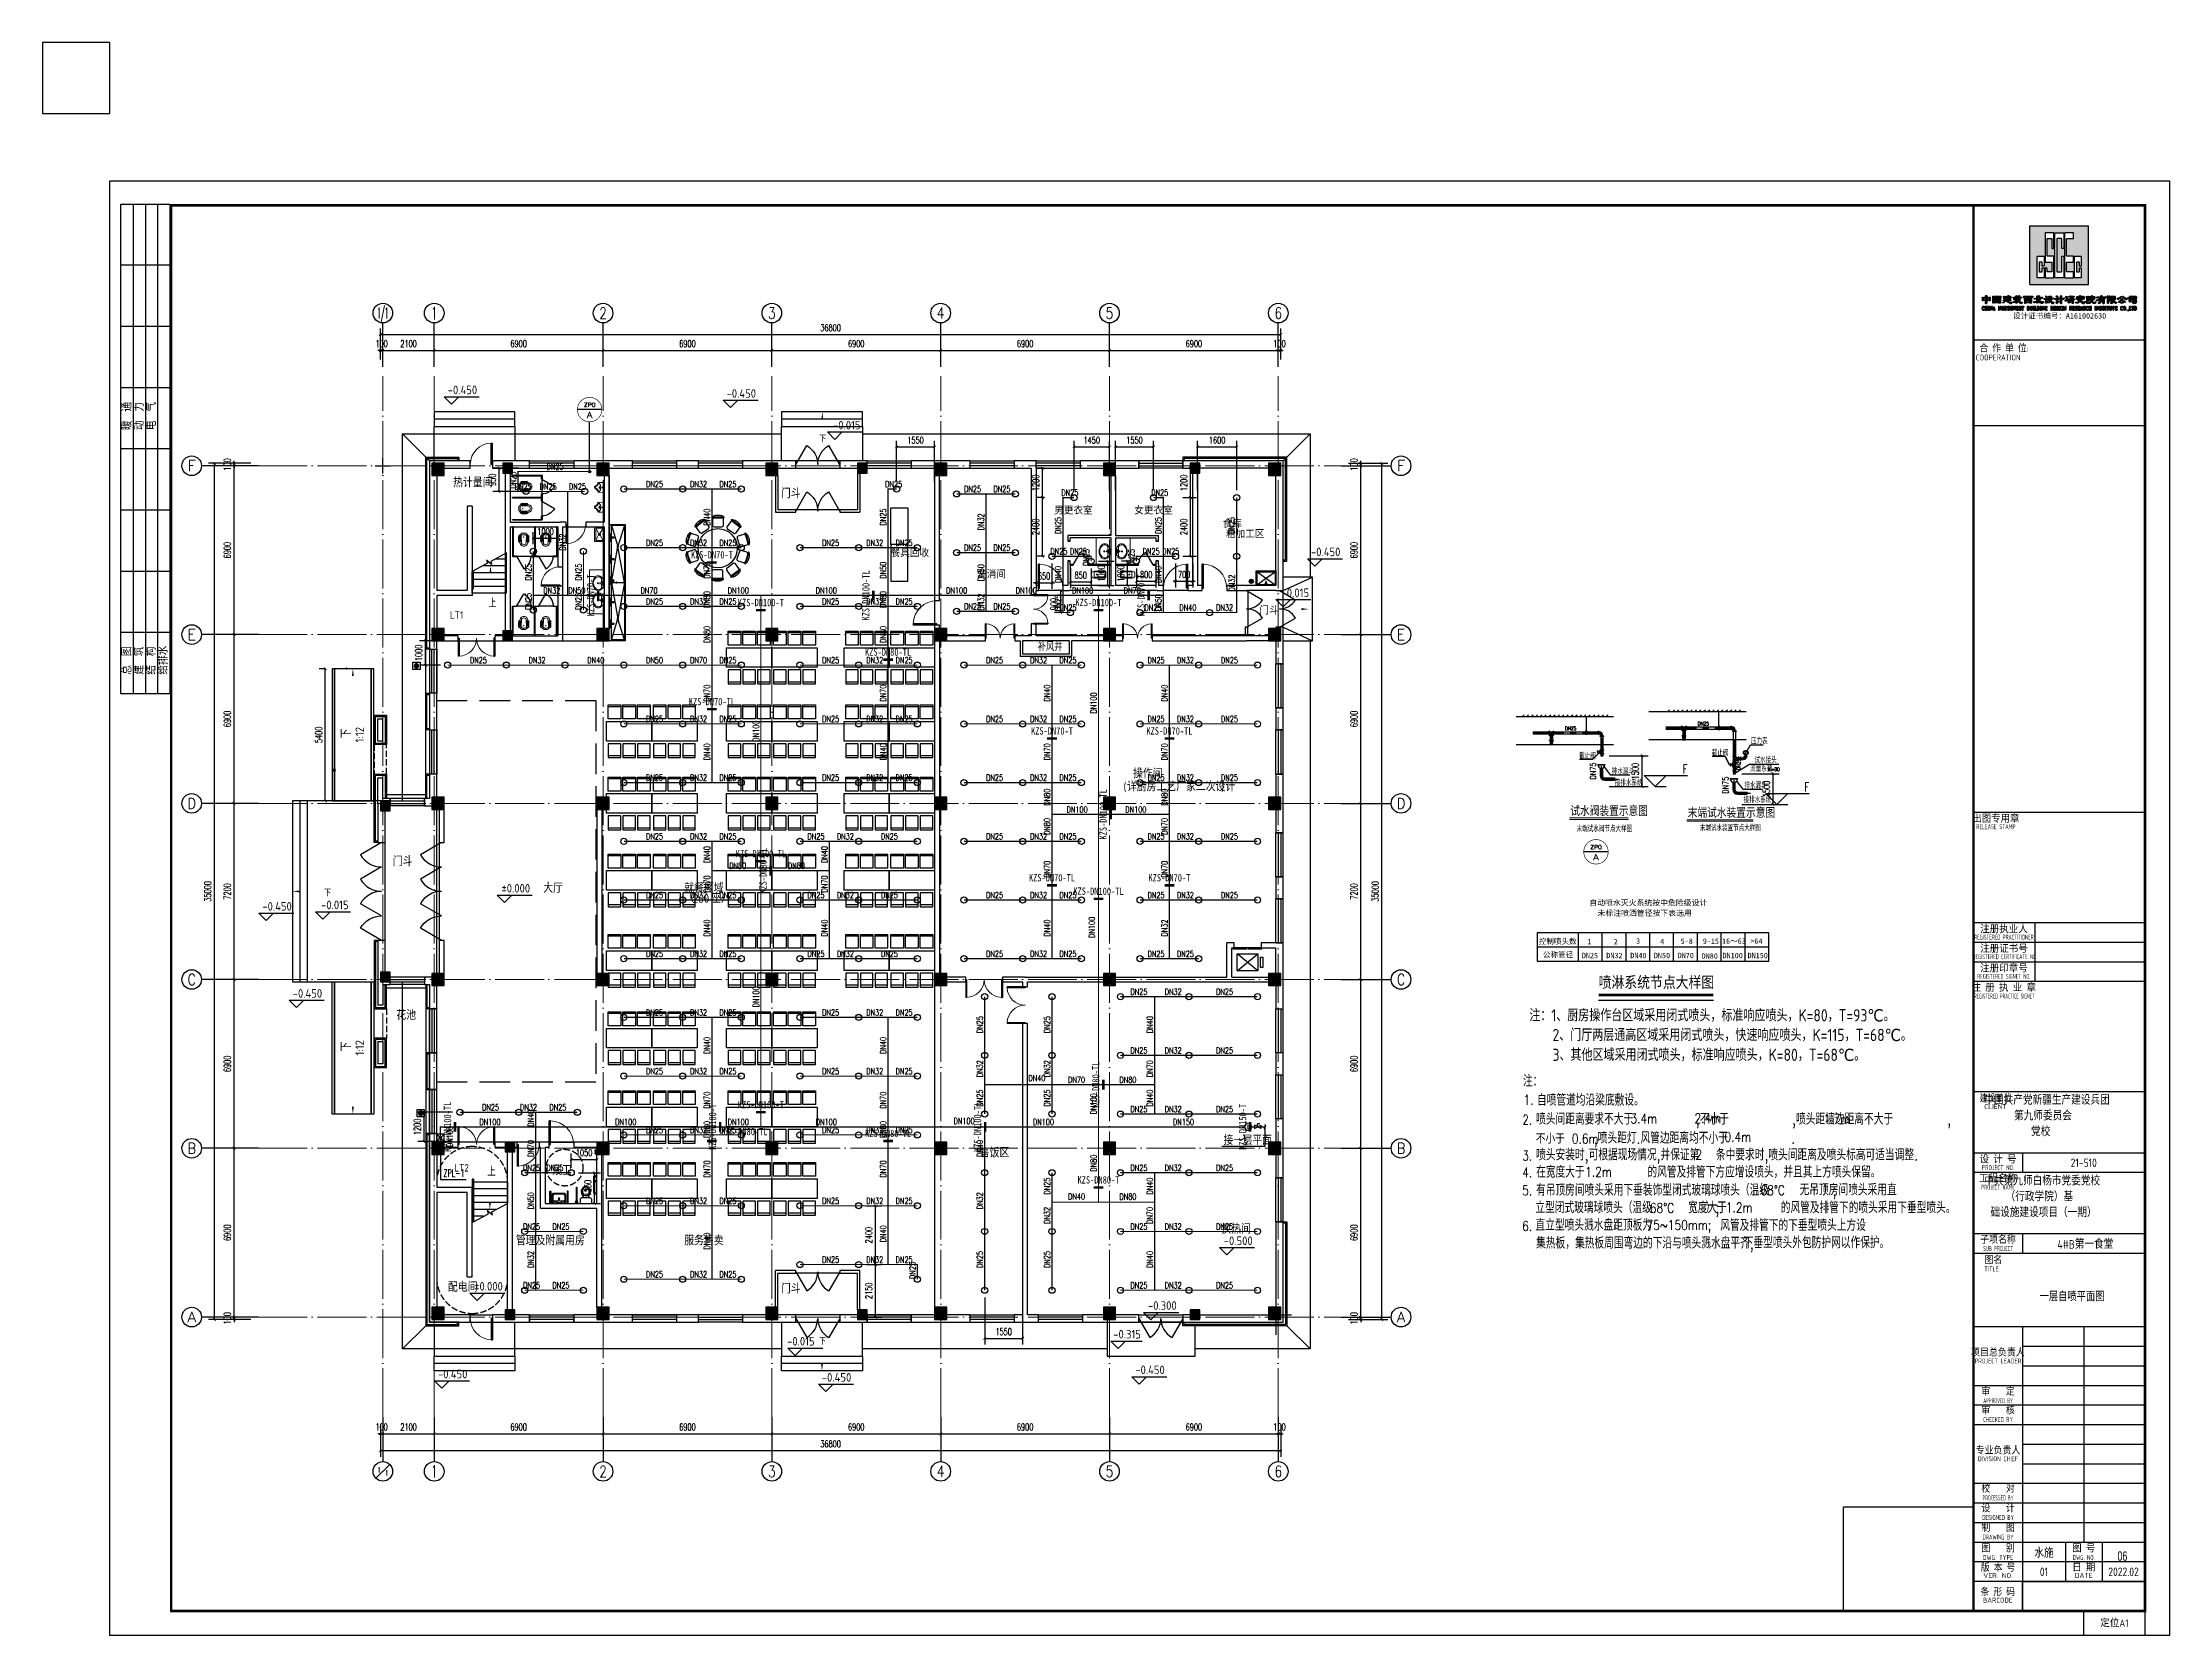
# Model space of a CAD drawing. Extents: x 1475400 to 1714963, y -629303 to -315532.
# Drawn here: x 1585534 to 1672471, y -413725 to -348613 of the extents above; entities that cross this region are included whole.
import ezdxf
from ezdxf.enums import TextEntityAlignment as Align

# ---------------------------------------------------------------- set-up
doc = ezdxf.new("R2010")
doc.units = 0
doc.header["$LTSCALE"] = 1000
for name, pattern in [('__DASH', [0.35, 0.25, -0.1]), ('CENTER', [2, 1.25, -0.25, 0.25, -0.25]), ('DASH', [0.35, 0.25, -0.1]), ('DOTE', [2.42, 2, -0.2, 0.02, -0.2])]:
    doc.linetypes.add(name, pattern=pattern)
for name, color, linetype in [('A-ANNO-AXIS', 102, 'Continuous'), ('A-ANNO-DIMS', 3, 'Continuous'), ('A-ANNO-IDEN', 3, 'Continuous'), ('A-ANNO-IDEN-LEVL', 3, 'Continuous'), ('A-ANNO-TXT', 7, 'Continuous'), ('A-FLOR-STRS', 140, 'Continuous'), ('AXIS', 3, 'Continuous'), ('AXIS_TEXT', 7, 'Continuous'), ('BTTK', 7, 'Continuous'), ('COLUMN', 255, 'Continuous'), ('DIM_SYMB', 3, 'Continuous'), ('DOOR_FIRE', 4, 'Continuous'), ('E2-楼梯、坡道', 52, 'Continuous'), ('EVTR', 2, 'Continuous'), ('FLANGE', 7, 'Continuous'), ('fur', 253, 'Continuous'), ('LATRINE', 8, 'Continuous'), ('LGBH_S', 4, 'Continuous'), ('Logo', 4, 'Continuous'), ('P-ANNO-DIMS', 4, 'Continuous'), ('P-ANNO-IDEN', 3, 'Continuous'), ('P-ANNO-LEVL', 3, 'Continuous'), ('P-ANNO-TXT', 211, 'Continuous'), ('P-FLDR', 7, 'Continuous'), ('P-SPRN-EQPM', 161, 'Continuous'), ('P-SPRN-IDEN', 4, 'Continuous'), ('P-SPRN-NAZL', 3, 'Continuous'), ('P-SPRN-PIPE', 6, 'Continuous'), ('P-SPRN-VALV', 161, 'Continuous'), ('P-SPRN-VPIP', 161, 'Continuous'), ('P-SYMB', 3, 'Continuous'), ('PUB_DIM', 3, 'Continuous'), ('PUB_HATCH', 8, 'Continuous'), ('PUB_TEXT', 7, 'Continuous'), ('PUB_TITLE', 4, 'Continuous'), ('STAIR', 2, 'Continuous'), ('W-DIM', 4, 'Continuous'), ('W_DIM', 4, 'Continuous'), ('WALL', 2, 'Continuous'), ('WALL-MOVE', 6, 'Continuous'), ('WINDOW', 4, 'Continuous'), ('WP_CENTER', 5, 'CENTER'), ('WP_D', 4, 'Continuous'), ('WP_L_LG', 6, 'Continuous'), ('公用-索引', 3, 'Continuous'), ('厨卫', 252, 'Continuous'), ('家具', 8, 'Continuous'), ('建筑-洁具', 6, 'Continuous'), ('建筑底图', 7, 'Continuous'), ('抗震支吊架', 2, 'Continuous'), ('洁具', 253, 'Continuous'), ('看线', 30, 'Continuous'), ('防火分区', 255, 'Continuous')]:
    doc.layers.add(name, color=color, linetype=linetype)
for name, color, linetype, plot in [('DIM_MODI', 6, 'Continuous', False), ('定位矩形', 6, 'Continuous', False), ('条形码', 7, 'Continuous', False), ('验收章', 7, 'Continuous', False)]:
    doc.layers.add(name, color=color, linetype=linetype, plot=plot)
doc.layers.add('DOTE', color=8, linetype='DOTE', lineweight=9)
doc.layers.add('LVTRY', color=8, linetype='Continuous', lineweight=9)
doc.styles.add('-黑体_T3', font='', dxfattribs={"width": 0.8})
doc.styles.add('_TCH_AXIS', font='COMPLEX', dxfattribs={"bigfont": 'GBCBIG'})
doc.styles.add('_TCH_DIM', font='SIMPLEX', dxfattribs={"bigfont": 'GBCBIG'})
doc.styles.add('_TWT_CIRCLE', font='COMPLEX', dxfattribs={"width": 1.1, "height": 3, "bigfont": 'HZTXT'})
doc.styles.add('_TWT_DIM_ELE', font='SIMPLEX', dxfattribs={"width": 0.8, "height": 3.5, "bigfont": 'HZTXT'})
doc.styles.add('_TWT_PIPEDN', font='SIMPLEX', dxfattribs={"width": 0.8, "height": 2.5, "bigfont": 'HZTXT'})
doc.styles.add('_TWT_PIPETEXT', font='SIMPLEX', dxfattribs={"width": 0.8, "height": 2.5, "bigfont": 'HZTXT'})
doc.styles.add('_TWT_SERIAL', font='COMPLEX', dxfattribs={"width": 0.8, "height": 3, "bigfont": 'HZTXT'})
doc.styles.add('A_DIM', font='SIMPLEX', dxfattribs={"width": 0.7, "bigfont": 'HZ'})
doc.styles.add('A_DIM_T3', font='SIMPLEX', dxfattribs={"width": 0.7, "bigfont": 'HZ'})
doc.styles.add('COMPLEX', font='COMPLEX')
doc.styles.add('H1', font='')
doc.styles.add('HT', font='')
doc.styles.add('HZ', font='txt.shx', dxfattribs={"width": 0.9, "bigfont": 'hztxt.shx'})
doc.styles.add('HZ(TK)', font='geniso.shx', dxfattribs={"width": 0.9, "bigfont": 'hztxt.shx'})
doc.styles.add('kzcad', font='', dxfattribs={"width": 0.8})
doc.styles.get("Standard").update_dxf_attribs({"font": 'geniso.shx', "bigfont": 'hztxt.shx'})
doc.styles.add('中西文等高字体', font='HZTXT_E.shx', dxfattribs={"width": 0.7, "bigfont": 'HZTXT.shx'})
doc.styles.get('-黑体_T3').set_extended_font_data('SimHei')
doc.styles.get('H1').set_extended_font_data('SimSun')
doc.styles.get('HT').set_extended_font_data('SimHei')
doc.styles.get('kzcad').set_extended_font_data('SimSun')
doc.dimstyles.new('_TCH_ARCH&&100', dxfattribs={"dimtxt": 280, "dimasz": 100, "dimexe": 250, "dimexo": 300, "dimgap": 135, "dimtad": 1, "dimdec": 0, "dimzin": 0, "dimdsep": 46, "dimtxsty": 'A_DIM_T3', "dimblk": 'ARCHTICK', "dimcen": 0.09, "dimclrt": 7, "dimazin": 2, "dimtfac": 1, "dimtdec": 0, "dimtix": 1, "dimtmove": 2, "dimatfit": 3, "dimfxl": 150, "dimtolj": 1, "dimtzin": 0, "dimarcsym": 0})
doc.dimstyles.new('_TWT_ARCH&&100', dxfattribs={"dimtxt": 280, "dimasz": 100, "dimexe": 250, "dimexo": 300, "dimgap": 135, "dimtad": 1, "dimdec": 0, "dimzin": 0, "dimdsep": 46, "dimtxsty": 'A_DIM_T3', "dimblk": 'ARCHTICK', "dimcen": 0.09, "dimclrt": 7, "dimazin": 2, "dimtfac": 1, "dimtdec": 0, "dimtix": 1, "dimtmove": 2, "dimatfit": 3, "dimfxl": 1, "dimtolj": 1, "dimtzin": 0, "dimarcsym": 0})

msp = doc.modelspace()

# ---------------------------------------------------------------- texts
at = {"color": 7, "style": '_TWT_CIRCLE'}
for s, height, p, p2 in [('ZP0', 163.64, (1607656.9, -363506.5), (1608136.9, -363506.5)), ('A', 250.7, (1607778.7, -363961.3), (1608015.1, -363961.3)), ('ZP0', 163.64, (1648790.3, -381582.3), (1649270.3, -381582.3)), ('A', 250.7, (1648912.2, -382037), (1649148.5, -382037))]:
    msp.add_text(s, height=height, dxfattribs=at).set_placement(p, p2, align=Align.FIT)
at = {"style": 'HZ', "width": 0.7}
for s, p in [('末端试水阀节点大样图', (1648238.8, -380879.4)), ('末端试水装置节点大样图', (1653276.7, -380841.5))]:
    msp.add_text(s, height=240, dxfattribs=at).set_placement(p)
at = {"color": 1, "char_height": 500, "width": 18244.317, "attachment_point": 1, "style": 'HZ(TK)'}
for s, insert in [('注：1、厨房操作台区域采用闭式喷头，标准响应喷头，K=80，T=93℃。', (1646305.2, -388125.8)), ('2、门厅两层通高区域采用闭式喷头，快速响应喷头，K=115，T=68℃。', (1647253.6, -388928.3)), ('3、其他区域采用闭式喷头，标准响应喷头，K=80，T=68℃。', (1647253.6, -389740.4))]:
    msp.add_mtext(s, dxfattribs=dict(at, insert=insert))
at = {"layer": 'LGBH_S', "style": 'HZ', "width": 0.8}
for s, height, p in [('注：', 472.5, (1646043.6, -391293.3, 157500.2)), ('1.', 396.9, (1646064.2, -392029.7)), ('自喷管道均沿梁底敷设。', 472.5, (1646617.6, -392071.2, -67500.1)), ('2.', 396.9, (1646019.9, -392841.4)), ('喷头间距离要求不大于       ,不小于       ,喷头距墙边距离不大于      ,', 472.5, (1646580.7, -392845.7)), ('3.4m', 396.9, (1650445.1, -392794)), ('2.4m', 396.9, (1653054.1, -392780.7)), ('1.7m', 396.9, (1658328.2, -392812)), ('不小于 0.6m', 396.9, (1646570, -393617.5)), ('喷头安装时,可根据现场情况,并保证第  条中要求时,喷头间距离及喷头标高可适当调整.', 472.5, (1646582.9, -394308.8)), (',喷头距灯.风管边距离均不小于       .', 472.5, (1648939.1, -393619.4)), ('0.4m', 396.9, (1654285.1, -393544.1)), ('3.', 396.9, (1646019.9, -394314.3)), ('4.', 396.9, (1646019.9, -394998.4)), ('在宽度大于       的风管及排管下方应增设喷头，并且其上方喷头保留。', 472.5, (1646582.9, -395012.4)), ('1.2m', 396.9, (1648589, -394974.9)), ('2', 396.9, (1653097.4, -394271.9)), ('5.', 396.9, (1646014.4, -395729.7)), ('有吊顶房间喷头采用下垂装饰型闭式玻璃球喷头（温级      ）;', 472.5, (1646580.1, -395751.5)), ('68%%dC', 396.9, (1655756.7, -395725.7)), ('无吊顶房间喷头采用直', 472.5, (1657353.2, -395737.7)), ('立型闭式玻璃球喷头（温级      ）;', 472.5, (1646552.2, -396464.4)), ('68%%dC', 396.9, (1651237.9, -396449.4)), ('宽度大于      的风管及排管下的喷头采用下垂型喷头。', 472.5, (1652795.5, -396467.1)), ('1.2m', 396.9, (1654341.5, -396429.6)), ('6.', 396.9, (1646009.3, -397186.2)), ('直立型喷头溅水盘距顶板为', 472.5, (1646559, -397182.5)), ('75~150mm;', 396.9, (1651096.1, -397146.9)), ('风管及排管下的下垂型喷头上方设       ', 472.5, (1654107.7, -397189.5)), ('集热板，集热板周围弯边的下沿与喷头溅水盘平齐,', 472.5, (1646584.7, -397913.3)), ('下垂型喷头外包防护网以作保护。', 472.5, (1655068.8, -397897))]:
    msp.add_text(s, height=height, dxfattribs=at).set_placement(p)
at = {"layer": 'P-ANNO-IDEN', "color": 7, "style": 'HZ(TK)', "width": 0.9}
msp.add_text('接一层平面', height=350, dxfattribs=at).set_placement((1633808.7, -393670))
at = {"layer": 'P-ANNO-LEVL', "color": 7, "style": '_TWT_DIM_ELE', "width": 0.64}
for p in [(1652580.6, -378497.6), (1657550.9, -379227.8)]:
    msp.add_text('F', height=375, dxfattribs=at).set_placement(p)
at = {"layer": 'P-ANNO-TXT', "color": 1}
for s, height, style, width, p in [('一层自喷平面图', 350, '_TWT_PIPETEXT', 0.8, (1667164.8, -400055.7)), ('06', 385, '中西文等高字体', 0.7, (1670346.6, -410671.6))]:
    msp.add_text(s, height=height, dxfattribs=dict(at, style=style, width=width)).set_placement(p)
at = {"layer": 'P-SPRN-IDEN', "color": 251, "style": '_TWT_PIPEDN', "width": 0.64}
for s, p in [('DN25', (1606138.3, -366074.1)), ('DN25', (1604837.2, -366887.2)), ('DN25', (1605851.3, -366887.2)), ('DN25', (1607051.3, -366887.2)), ('DN25', (1610201.3, -366787.2)), ('DN32', (1612001.3, -366787.2)), ('DN25', (1613201.3, -366787.2)), ('DN25', (1619976.3, -366787.2)), ('DN25', (1623201.3, -366987.2)), ('DN25', (1624401.3, -366987.2)), ('DN25', (1627176.3, -367137.2)), ('DN25', (1630851.3, -367137.2)), ('DN25', (1610201.3, -369187.2)), ('DN32', (1612001.3, -369187.2)), ('DN25', (1613201.3, -369187.2)), ('DN25', (1617401.3, -369187.2)), ('DN32', (1619201.3, -369187.2)), ('DN25', (1620401.3, -369187.2)), ('DN25', (1623201.3, -369387.2)), ('DN25', (1624401.3, -369387.2)), ('DN25', (1626726.3, -369537.2)), ('DN25', (1627526.3, -369537.2)), ('DN25', (1630501.3, -369537.2)), ('DN25', (1631301.3, -369537.2)), ('DN32', (1606001.3, -371137.2)), ('DN50', (1607026.3, -371137.2)), ('DN25', (1610201.3, -371587.2)), ('DN32', (1612001.3, -371587.2)), ('DN25', (1613201.3, -371587.2)), ('DN25', (1617401.3, -371587.2)), ('DN32', (1619201.3, -371587.2)), ('DN25', (1620401.3, -371587.2)), ('DN25', (1623201.3, -371787.2)), ('DN25', (1624401.3, -371787.2)), ('DN25', (1627101.3, -371837.2)), ('DN25', (1630576.3, -371837.2)), ('DN40', (1632001.3, -371837.2)), ('DN32', (1633501.3, -371837.2)), ('DN25', (1603001.3, -373987.2)), ('DN32', (1605401.3, -373987.2)), ('DN40', (1607801.3, -373987.2)), ('DN50', (1610201.3, -373987.2)), ('DN25', (1613201.3, -373987.2)), ('DN25', (1617401.3, -373987.2)), ('DN32', (1619201.3, -373987.2)), ('DN25', (1620401.3, -373987.2)), ('DN25', (1624101.3, -373987.2)), ('DN32', (1625901.3, -373987.2)), ('DN25', (1627101.3, -373987.2)), ('DN25', (1630701.3, -373987.2)), ('DN32', (1631901.3, -373987.2)), ('DN25', (1633701.3, -373987.2)), ('DN25', (1610201.3, -376387.2)), ('DN32', (1612001.3, -376387.2)), ('DN25', (1613201.3, -376387.2)), ('DN25', (1617401.3, -376387.2)), ('DN32', (1619201.3, -376387.2)), ('DN25', (1620401.3, -376387.2)), ('DN25', (1624101.3, -376387.2)), ('DN32', (1625901.3, -376387.2)), ('DN25', (1627101.3, -376387.2)), ('DN25', (1630701.3, -376387.2)), ('DN32', (1631901.3, -376387.2)), ('DN25', (1633701.3, -376387.2)), ('DN25', (1610201.3, -378787.2)), ('DN32', (1612001.3, -378787.2)), ('DN25', (1613201.3, -378787.2)), ('DN25', (1617401.3, -378787.2)), ('DN32', (1619201.3, -378787.2)), ('DN25', (1620401.3, -378787.2)), ('DN25', (1624101.3, -378787.2)), ('DN32', (1625901.3, -378787.2)), ('DN25', (1627101.3, -378787.2)), ('DN25', (1630701.3, -378787.2)), ('DN32', (1631901.3, -378787.2)), ('DN25', (1633701.3, -378787.2)), ('DN25', (1610201.3, -381187.2)), ('DN32', (1612001.3, -381187.2)), ('DN25', (1613201.3, -381187.2)), ('DN25', (1616801.3, -381187.2)), ('DN32', (1618001.3, -381187.2)), ('DN25', (1619801.3, -381187.2)), ('DN25', (1624101.3, -381187.2)), ('DN32', (1625901.3, -381187.2)), ('DN25', (1627101.3, -381187.2)), ('DN25', (1630701.3, -381187.2)), ('DN32', (1631901.3, -381187.2)), ('DN25', (1633701.3, -381187.2)), ('DN25', (1610201.3, -383587.2)), ('DN32', (1612001.3, -383587.2)), ('DN25', (1613201.3, -383587.2)), ('DN25', (1616801.3, -383587.2)), ('DN32', (1618001.3, -383587.2)), ('DN25', (1619801.3, -383587.2)), ('DN25', (1624101.3, -383587.2)), ('DN32', (1625901.3, -383587.2)), ('DN25', (1627101.3, -383587.2)), ('DN25', (1630701.3, -383587.2)), ('DN32', (1631901.3, -383587.2)), ('DN25', (1633701.3, -383587.2)), ('DN25', (1610201.3, -385987.2)), ('DN32', (1612001.3, -385987.2)), ('DN25', (1613201.3, -385987.2)), ('DN25', (1616801.3, -385987.2)), ('DN32', (1618001.3, -385987.2)), ('DN25', (1619801.3, -385987.2)), ('DN25', (1624101.3, -385987.2)), ('DN32', (1625901.3, -385987.2)), ('DN25', (1627101.3, -385987.2)), ('DN25', (1630701.3, -385987.2)), ('DN25', (1631901.3, -385987.2)), ('DN25', (1630001.3, -387537.2)), ('DN32', (1631401.3, -387537.2)), ('DN25', (1633501.3, -387537.2)), ('DN25', (1610201.3, -388387.2)), ('DN32', (1612001.3, -388387.2)), ('DN25', (1613201.3, -388387.2)), ('DN25', (1617401.3, -388387.2)), ('DN32', (1619201.3, -388387.2)), ('DN25', (1620401.3, -388387.2)), ('DN25', (1630001.3, -389937.2)), ('DN32', (1631401.3, -389937.2)), ('DN25', (1633501.3, -389937.2)), ('DN25', (1610201.3, -390787.2)), ('DN32', (1612001.3, -390787.2)), ('DN25', (1613201.3, -390787.2)), ('DN25', (1617401.3, -390787.2)), ('DN32', (1619201.3, -390787.2)), ('DN25', (1620401.3, -390787.2)), ('DN40', (1625829, -391069.6)), ('DN25', (1603501.3, -392262.2)), ('DN32', (1605051.3, -392262.2)), ('DN25', (1606251.3, -392262.2)), ('DN25', (1610201.3, -393187.2)), ('DN32', (1612001.3, -393187.2)), ('DN25', (1613201.3, -393187.2)), ('DN25', (1617401.3, -393187.2)), ('DN32', (1619201.3, -393187.2)), ('DN25', (1620401.3, -393187.2)), ('DN25', (1630001.3, -392337.2)), ('DN32', (1631401.3, -392337.2)), ('DN25', (1633501.3, -392337.2)), ('DN25', (1605176.3, -394737.2)), ('DN25', (1606126.3, -394737.2)), ('DN25', (1630001.3, -394737.2)), ('DN32', (1631401.3, -394737.2)), ('DN25', (1633501.3, -394737.2)), ('DN25', (1610201.3, -396087.2)), ('DN32', (1612001.3, -396087.2)), ('DN25', (1613201.3, -396087.2)), ('DN25', (1617401.3, -396087.2)), ('DN32', (1619201.3, -396087.2)), ('DN25', (1620401.3, -396087.2)), ('DN40', (1627453.3, -395906.2)), ('DN25', (1605176.3, -397137.2)), ('DN25', (1606376.3, -397137.2)), ('DN25', (1630001.3, -397137.2)), ('DN32', (1631401.3, -397137.2)), ('DN25', (1633501.3, -397137.2)), ('DN25', (1610201.3, -399087.2)), ('DN32', (1612001.3, -399087.2)), ('DN25', (1613201.3, -399087.2)), ('DN25', (1617401.3, -398487.2)), ('DN32', (1619201.3, -398487.2)), ('DN25', (1620401.3, -398487.2)), ('DN25', (1605176.3, -399537.2)), ('DN25', (1606376.3, -399537.2)), ('DN25', (1630001.3, -399537.2)), ('DN32', (1631401.3, -399537.2)), ('DN25', (1633501.3, -399537.2))]:
    msp.add_text(s, height=250, dxfattribs=at).set_placement(p)
for s, p in [('DN25', (1604891.4, -366849)), ('DN40', (1612819.6, -368355.5)), ('DN25', (1620019.6, -368355.5)), ('DN32', (1624019.6, -368555.5)), ('DN25', (1627169.6, -368705.5)), ('DN25', (1631269.6, -368705.5)), ('DN25', (1634269.6, -368705.5)), ('DN32', (1606919.6, -369380.5)), ('DN25', (1628319.6, -370005.5)), ('DN25', (1630169.6, -370005.5)), ('DN25', (1605519.6, -370605.5)), ('DN25', (1607569.6, -370605.5)), ('DN50', (1620019.6, -370530.5)), ('DN50', (1624019.6, -370630.5)), ('DN40', (1627169.6, -370705.5)), ('DN40', (1631269.6, -370705.5)), ('DN32', (1634269.6, -371055.5)), ('DN25', (1605519.6, -371805.5)), ('DN25', (1607569.6, -371805.5)), ('DN32', (1624019.6, -371830.5)), ('DN25', (1627169.6, -371855.5)), ('DN50', (1631269.6, -371855.5)), ('DN40', (1626719.6, -375555.5)), ('DN40', (1631519.6, -375555.5)), ('DN40', (1612819.6, -377955.5)), ('DN40', (1620019.6, -377955.5)), ('DN40', (1612819.6, -382155.5)), ('DN40', (1617619.6, -382155.5)), ('DN40', (1612819.6, -385155.5)), ('DN40', (1617619.6, -385155.5)), ('DN40', (1626719.6, -385155.5)), ('DN32', (1631519.6, -385155.5)), ('DN25', (1623969.6, -389105.5)), ('DN25', (1626719.6, -389105.5)), ('DN40', (1630919.6, -389105.5)), ('DN40', (1612819.6, -389955.5)), ('DN40', (1620019.6, -389955.5)), ('DN32', (1623969.6, -390905.5)), ('DN32', (1626719.6, -390905.5)), ('DN25', (1623969.6, -392105.5)), ('DN25', (1626719.6, -392105.5)), ('DN40', (1630919.6, -392105.5)), ('DN40', (1605619.6, -392930.5)), ('DN40', (1623969.6, -394168)), ('DN25', (1626719.6, -395705.5)), ('DN40', (1630919.6, -395705.5)), ('DN50', (1605619.6, -396305.5)), ('DN32', (1623969.6, -396305.5)), ('DN32', (1626719.6, -396905.5)), ('DN40', (1620019.6, -397655.5)), ('DN32', (1605619.6, -398705.5)), ('DN40', (1612819.6, -397955.5)), ('DN25', (1623969.6, -398705.5)), ('DN25', (1626719.6, -398705.5)), ('DN40', (1630919.6, -398705.5)), ('DN25', (1621219.6, -399155.5))]:
    msp.add_text(s, height=250, rotation=90, dxfattribs=at).set_placement(p)
at = {"layer": 'P-SPRN-IDEN', "style": '_TWT_PIPEDN', "width": 0.64}
for s, p in [('DN70', (1612819.6, -370530.5)), ('DN80', (1612819.6, -371730.5)), ('DN80', (1620019.6, -371730.5)), ('DN80', (1612819.6, -373155.5)), ('DN80', (1620019.6, -373155.5)), ('DN70', (1612819.6, -375555.5)), ('DN70', (1620019.6, -375555.5)), ('DN100', (1628619.6, -376041.5)), ('DN100', (1614819.6, -377191.5)), ('DN70', (1626719.6, -377955.5)), ('DN70', (1631519.6, -377955.5)), ('DN80', (1626719.6, -379805.5)), ('DN80', (1631519.6, -379805.5)), ('DN80', (1626719.6, -381005.5)), ('DN70', (1631519.6, -381005.5)), ('DN70', (1626719.6, -382755.5)), ('DN70', (1631519.6, -382755.5)), ('DN70', (1612819.6, -383355.5)), ('DN70', (1617619.6, -383355.5)), ('DN100', (1628546.1, -385213.4)), ('DN100', (1614819.6, -388054)), ('DN70', (1630919.6, -390905.5)), ('DN70', (1612819.6, -392193)), ('DN70', (1620019.6, -392193)), ('DN100', (1628619.6, -392429)), ('DN80', (1612819.6, -393393)), ('DN80', (1620019.6, -393393)), ('DN100', (1602298, -393764.7)), ('DN70', (1605619.6, -394168)), ('DN70', (1612819.6, -395005.5)), ('DN70', (1620019.6, -395005.5)), ('DN80', (1628619.6, -394768)), ('DN70', (1630919.6, -396905.5))]:
    msp.add_text(s, height=250, rotation=90, dxfattribs=at).set_placement(p)
for s, p in [('DN70', (1609976.3, -371137.2)), ('DN100', (1613540.3, -371137.2)), ('DN100', (1617140.3, -371137.2)), ('DN100', (1622466.2, -371134.2)), ('DN100', (1625315.3, -371137.2)), ('DN100', (1627615.3, -371137.2)), ('DN70', (1629726.3, -371137.2)), ('DN70', (1612001.3, -373987.2)), ('DN100', (1627390.3, -380087.2)), ('DN100', (1629790.3, -380087.2)), ('DN80', (1613601.3, -382387.2)), ('DN80', (1616001.3, -382387.2)), ('DN70', (1627451.3, -391137.2)), ('DN80', (1629551.3, -391137.2)), ('DN100', (1603390.3, -392862.2)), ('DN100', (1608940.3, -392862.2)), ('DN100', (1613540.3, -392862.2)), ('DN100', (1617140.3, -392862.2)), ('DN100', (1622771.1, -392819.7)), ('DN100', (1626015.3, -392862.2)), ('DN150', (1631739.9, -392862.2)), ('DN80', (1629551.4, -395912.8))]:
    msp.add_text(s, height=250, dxfattribs=at).set_placement(p)
at = {"layer": 'P-SPRN-IDEN', "color": 7, "style": '_TWT_SERIAL', "width": 0.64}
msp.add_text('ZPL-1', height=300, dxfattribs=at).set_placement((1601925.2, -394973.7))
at = {"layer": 'P-SYMB', "color": 7}
msp.add_text('喷淋系统节点大样图', height=525, dxfattribs=at).set_placement((1649138.5, -387303.5))
at = {"layer": 'W_DIM', "style": 'HZ', "width": 0.7}
for s, p in [('DN25', (1653418.4, -376451)), ('DN25', (1647997, -376649.6)), ('K=80', (1656302.6, -378319))]:
    msp.add_text(s, height=150, dxfattribs=at).set_placement(p, align=Align.MIDDLE)
for s, height, p in [('压力表', 240, (1655365, -377291.2)), ('截止阀', 240, (1648344.4, -377903.5)), ('截止阀', 240, (1653765.8, -377779.5)), ('流量系数', 240, (1655331.5, -378412.9)), ('试水接头', 240, (1655510.4, -378067.6)), ('试水阀装置示意图', 420, (1647978, -380235.4)), ('末端试水装置示意图', 420, (1652779.9, -380305.8))]:
    msp.add_text(s, height=height, dxfattribs=at).set_placement(p)
msp.add_text('DN25', height=150, rotation=90, dxfattribs=at).set_placement((1654856.9, -378123.6), align=Align.MIDDLE)
at = {"layer": 'W_DIM', "style": 'H1'}
msp.add_text('自动喷水灭火系统按中危险级设计', height=229.5, dxfattribs=at).set_placement((1651169.1, -383888.6), align=Align.CENTER)
for s, height, p in [('未标注喷洒管径按下表选用', 229.5, (1649092.3, -384309.3)), ('控制喷头数', 221.54, (1646688.5, -385463.6)), ('公称管径', 221.54, (1646860.8, -386010.6)), ('DN25', 221.54, (1648453, -386041.5)), ('1', 221.5, (1648680.9, -385475.7)), ('DN32', 221.54, (1649451.7, -386041.5)), ('2', 221.5, (1649755.6, -385475.7)), ('DN40', 221.54, (1650432.8, -386041.5)), ('3', 221.5, (1650668.4, -385444.7)), ('DN50', 221.54, (1651396.9, -386041.5)), ('4', 221.5, (1651651.5, -385469.5)), ('DN70', 221.54, (1652369.5, -386041.5)), ('5-8', 221.54, (1652491.3, -385455.7)), ('DN80', 221.54, (1653349.9, -386063.2)), ('9-15', 221.54, (1653395.9, -385455.7)), ('16～63', 221.54, (1654181.6, -385452.7)), ('DN100', 221.54, (1654203.3, -386041.5)), ('DN150', 221.54, (1655226.7, -386041.5)), ('>64', 221.54, (1655340.7, -385452.7))]:
    msp.add_text(s, height=height, dxfattribs=at).set_placement(p)
at = {"layer": 'WP_L_LG', "color": 4, "style": 'HZ', "width": 0.7}
for p in [(1649029.5, -378740), (1654448.2, -379317.3)]:
    msp.add_text('DN75', height=240, rotation=90, dxfattribs=at).set_placement(p)
for s, p in [('排水漏斗', (1649676.1, -378528)), ('接排水系统', (1649800.6, -378998.5)), ('排水漏斗', (1655094.8, -379105.2)), ('接排水系统', (1655061.9, -379693.2))]:
    msp.add_text(s, height=240, dxfattribs=at).set_placement(p)
at = {"layer": '抗震支吊架', "color": 2, "style": 'kzcad', "width": 0.8}
for s, rotation, p in [('KZS-DN70-T', 359.885388, (1612894.6, -369702.2)), ('KZS-DN100-TL', 89.885388, (1619334.6, -371212.2)), ('KZS-DN70-T', 89.885388, (1608084.6, -371212.2)), ('KZS-DN70-T', 89.885388, (1630584.6, -371212.2)), ('KZS-DN100-T', 359.885388, (1614894.6, -371652.2)), ('KZS-DN100-T', 359.885388, (1628694.6, -371652.2)), ('KZS-DN80-TL', 359.885388, (1620094.6, -373677.2)), ('KZS-DN70-TL', 359.885388, (1612894.6, -375702.2)), ('KZS-DN70-T', 359.885388, (1626794.6, -376902.2)), ('KZS-DN70-TL', 359.885388, (1631594.6, -376902.2)), ('KZS-DN100-TL', 89.885388, (1629034.6, -380162.2)), ('KZS-DN100-TL', 359.885388, (1614894.6, -381914.7)), ('KZS-DN80-TL', 89.885388, (1615134.6, -382462.2)), ('KZS-DN70-TL', 359.885388, (1626794.6, -382902.2)), ('KZS-DN100-TL', 359.885388, (1628694.6, -383452.2)), ('KZS-DN70-T', 359.885388, (1631594.6, -382902.2)), ('KZS-DN80-TL', 89.885388, (1628734.6, -391212.2)), ('KZS-DN100-TL', 89.885388, (1602234.6, -392937.2)), ('KZS-DN100-T', 89.885388, (1613067.6, -392937.2)), ('KZS-DN100-T', 359.885388, (1614894.6, -392177.2)), ('KZS-DN100-TL', 89.885388, (1623900.7, -392937.2)), ('KZS-DN150-T', 89.885388, (1634733.8, -392937.2)), ('KZS-DN80-TL', 359.885388, (1614226.3, -393276)), ('KZS-DN80-TL', 359.885388, (1620094.6, -393352.2)), ('KZS-DN80-T', 359.885388, (1628694.6, -395252.2))]:
    msp.add_text(s, height=300, rotation=rotation, dxfattribs=at).set_placement(p, align=Align.CENTER)

# ---------------------------------------------------------------- blocks, each defined once
blk = doc.blocks.new('$FL')
for p, q in [((-0.5, -0.5), (-0.5, 0.5)), ((-0.5, 0.5), (0.5, 0.5)), ((0.5, 0.5), (0.5, -0.5)), ((0.5, -0.5), (-0.5, -0.5))]:
    blk.add_line(p, q)
blk = doc.blocks.new('_ArchTick')
at = {"color": 0, "linetype": 'ByBlock', "const_width": 0.4}
blk.add_lwpolyline([(-0.5, -0.5), (0.5, 0.5)], dxfattribs=at)
blk = doc.blocks.new('*D178')
at = {"layer": 'Defpoints', "color": 0, "transparency": 16777216}
for p in [(1654687, -378499), (1656267, -378499), (1654687, -379753)]:
    blk.add_point(p, dxfattribs=at)
at = {"layer": 'W-DIM', "color": 0, "lineweight": -2, "transparency": 16777216}
for p, q in [((1654987, -378499), (1656517, -378499)), ((1656267, -379753), (1656267, -378499)), ((1654987, -379753), (1656517, -379753))]:
    blk.add_line(p, q, dxfattribs=at)
at = {"layer": 'W-DIM', "color": 0, "lineweight": -2, "transparency": 16777216, "xscale": 100, "yscale": 100, "zscale": 100}
for p, rotation in [((1656267, -378499), 90), ((1656267, -379753), 270)]:
    blk.add_blockref('_ArchTick', p, dxfattribs=dict(at, rotation=rotation))
at = {"layer": 'W-DIM', "color": 7, "transparency": 16777216, "insert": (1655992, -379126), "char_height": 280, "attachment_point": 5, "rotation": 90, "style": 'A_DIM_T3'}
blk.add_mtext('\\A1;1500', dxfattribs=at)
blk = doc.blocks.new('*D179')
at = {"layer": 'Defpoints', "color": 0, "transparency": 16777216}
for p in [(1649267, -377768), (1650917, -377768), (1649267, -379023)]:
    blk.add_point(p, dxfattribs=at)
at = {"layer": 'W-DIM', "color": 0, "lineweight": -2, "transparency": 16777216}
for p, q in [((1649567, -377768), (1651167, -377768)), ((1650917, -379023), (1650917, -377768)), ((1649567, -379023), (1651167, -379023))]:
    blk.add_line(p, q, dxfattribs=at)
at = {"layer": 'W-DIM', "color": 0, "lineweight": -2, "transparency": 16777216, "xscale": 100, "yscale": 100, "zscale": 100}
for p, rotation in [((1650917, -377768), 90), ((1650917, -379023), 270)]:
    blk.add_blockref('_ArchTick', p, dxfattribs=dict(at, rotation=rotation))
at = {"layer": 'W-DIM', "color": 7, "transparency": 16777216, "insert": (1650642, -378395), "char_height": 280, "attachment_point": 5, "rotation": 90, "style": 'A_DIM_T3'}
blk.add_mtext('\\A1;1500', dxfattribs=at)
blk = doc.blocks.new('CSCEC')
at = {"layer": 'Logo'}
h = blk.add_hatch(color=4, dxfattribs=at)
h.paths.add_polyline_path([(0, -24), (24, -24), (24, 0), (0, 0)])
h.paths.add_polyline_path([(6.2, -2.8), (9.8, -2.8), (9.8, -9.2), (9, -9.2), (9, -5.36, 0.414214), (8.84, -5.2), (7.16, -5.2, 0.414214), (7, -5.36), (7, -12.24, 0.414214), (7.16, -12.4), (9.8, -12.4), (9.8, -21.2), (6.2, -21.2), (6.2, -17.2), (7, -17.2), (7, -18.64, 0.414214), (7.16, -18.8), (8.84, -18.8, 0.414214), (9, -18.64), (9, -14.96, 0.414214), (8.84, -14.8), (6.2, -14.8)], flags=16)
h.paths.add_polyline_path([(10.2, -2.8), (13.8, -2.8), (13.8, -9.2), (13, -9.2), (13, -5.36, 0.414214), (12.84, -5.2), (11.16, -5.2, 0.414214), (11, -5.36), (11, -18.64, 0.414214), (11.16, -18.8), (12.84, -18.8, 0.414214), (13, -18.64), (13, -12.4), (13.8, -12.4), (13.8, -21.2), (10.2, -21.2)], flags=16)
h.paths.add_polyline_path([(5.8, -12.4), (5.8, -16.4), (5, -16.4), (5, -14.96, 0.414214), (4.84, -14.8), (3.96, -14.8, 0.414214), (3.8, -14.96), (3.8, -18.64, 0.414214), (3.96, -18.8), (4.84, -18.8, 0.414214), (5, -18.64), (5, -17.2), (5.8, -17.2), (5.8, -21.2), (3, -21.2), (3, -12.4)], flags=16)
h.paths.add_polyline_path([(14.2, -2.8), (17.8, -2.8), (17.8, -5.2), (15.16, -5.2, 0.414214), (15, -5.36), (15, -12.24, 0.414214), (15.16, -12.4), (17.8, -12.4), (17.8, -14.8), (15.16, -14.8, 0.414214), (15, -14.96), (15, -18.64, 0.414214), (15.16, -18.8), (17.8, -18.8), (17.8, -21.2), (14.2, -21.2)], flags=16)
h.paths.add_polyline_path([(21, -12.4), (21, -16.4), (20.2, -16.4), (20.2, -14.96, 0.414214), (20.04, -14.8), (19.16, -14.8, 0.414214), (19, -14.96), (19, -18.64, 0.414214), (19.16, -18.8), (20.04, -18.8, 0.414214), (20.2, -18.64), (20.2, -17.2), (21, -17.2), (21, -21.2), (18.2, -21.2), (18.2, -12.4)], flags=16)
for p, q in [((0, -24), (0, 0)), ((0, 0), (24, 0)), ((0, 0), (24, 0)), ((24, -24), (24, 0)), ((0, -24), (24, -24))]:
    blk.add_line(p, q, dxfattribs=at)
for points in [[(8.84, -5.2, -0.414214), (9, -5.36), (9, -9.04, 0.414214), (9.16, -9.2), (9.64, -9.2, 0.414214), (9.8, -9.04), (9.8, -2.96, 0.414214), (9.64, -2.8), (6.36, -2.8, 0.414214), (6.2, -2.96), (6.2, -14.64, 0.414214), (6.36, -14.8), (8.84, -14.8, -0.414214), (9, -14.96), (9, -18.64, -0.414214), (8.84, -18.8), (7.16, -18.8, -0.414214), (7, -18.64), (7, -17.36, 0.414214), (6.84, -17.2), (6.36, -17.2, 0.414214), (6.2, -17.36), (6.2, -21.04, 0.414214), (6.36, -21.2), (9.64, -21.2, 0.414214), (9.8, -21.04), (9.8, -12.56, 0.414214), (9.64, -12.4), (7.16, -12.4, -0.414214), (7, -12.24), (7, -5.36, -0.414214), (7.16, -5.2)], [(12.84, -18.8, 0.414214), (13, -18.64), (13, -12.56, -0.414214), (13.16, -12.4), (13.64, -12.4, -0.414214), (13.8, -12.56), (13.8, -21.04, -0.414214), (13.64, -21.2), (10.36, -21.2, -0.414214), (10.2, -21.04), (10.2, -2.96, -0.414214), (10.36, -2.8), (13.64, -2.8, -0.414214), (13.8, -2.96), (13.8, -9.04, -0.414214), (13.64, -9.2), (13.16, -9.2, -0.414214), (13, -9.04), (13, -5.36, 0.414214), (12.84, -5.2), (11.16, -5.2, 0.414214), (11, -5.36), (11, -18.64, 0.414214), (11.16, -18.8)], [(15.16, -12.4, -0.414214), (15, -12.24), (15, -5.36, -0.414214), (15.16, -5.2), (17.64, -5.2, 0.414214), (17.8, -5.04), (17.8, -2.96, 0.414214), (17.64, -2.8), (14.36, -2.8, 0.414214), (14.2, -2.96), (14.2, -21.04, 0.414214), (14.36, -21.2), (17.64, -21.2, 0.414214), (17.8, -21.04), (17.8, -18.96, 0.414214), (17.64, -18.8), (15.16, -18.8, -0.414214), (15, -18.64), (15, -14.96, -0.414214), (15.16, -14.8), (17.64, -14.8, 0.414214), (17.8, -14.64), (17.8, -12.56, 0.414214), (17.64, -12.4)], [(4.86, -18.8, 0.414214), (5, -18.66), (5, -17.34, -0.414214), (5.14, -17.2), (5.66, -17.2, -0.414214), (5.8, -17.34), (5.8, -21.06, -0.414214), (5.66, -21.2), (3.14, -21.2, -0.414214), (3, -21.06), (3, -12.54, -0.414214), (3.14, -12.4), (5.66, -12.4, -0.414214), (5.8, -12.54), (5.8, -16.26, -0.414214), (5.66, -16.4), (5.14, -16.4, -0.414214), (5, -16.26), (5, -14.94, 0.414214), (4.86, -14.8), (3.94, -14.8, 0.414214), (3.8, -14.94), (3.8, -18.66, 0.414214), (3.94, -18.8)], [(20.06, -18.8, 0.414214), (20.2, -18.66), (20.2, -17.34, -0.414214), (20.34, -17.2), (20.86, -17.2, -0.414214), (21, -17.34), (21, -21.06, -0.414214), (20.86, -21.2), (18.34, -21.2, -0.414214), (18.2, -21.06), (18.2, -12.54, -0.414214), (18.34, -12.4), (20.86, -12.4, -0.414214), (21, -12.54), (21, -16.26, -0.414214), (20.86, -16.4), (20.34, -16.4, -0.414214), (20.2, -16.26), (20.2, -14.94, 0.414214), (20.06, -14.8), (19.14, -14.8, 0.414214), (19, -14.94), (19, -18.66, 0.414214), (19.14, -18.8)]]:
    blk.add_lwpolyline(points, format="xyb", close=True, dxfattribs=at)
blk = doc.blocks.new('logo-txt')
at = {"layer": 'Logo'}
h = blk.add_hatch(color=4, dxfattribs=at)
h.dxf.hatch_style = 1
h.paths.add_polyline_path([(0.85, 4.04), (0.5, 3.98), (0.23, 3.85), (0.15, 3.87), (0.1, 4.02), (0.03, 4.73), (0, 5.06), (0.02, 5.22), (0.07, 5.33), (0.15, 5.39), (0.27, 5.39), (0.67, 5.27), (0.99, 5.31), (1.37, 5.27), (1.37, 5.89), (1.39, 5.98), (1.44, 6.04), (1.6, 6.06), (1.71, 6), (1.79, 5.85), (1.83, 5.62), (1.83, 5.31), (2.1, 5.32), (2.37, 5.27), (2.73, 5.31), (2.86, 5.37), (2.97, 5.39), (3.08, 5.37), (3.17, 5.31), (3.26, 5.19), (3.27, 5.06), (3.22, 4.64), (3.23, 4.23), (3.22, 4.1), (3.17, 3.98), (3.09, 3.91), (3.01, 3.88), (2.8, 3.94), (2.42, 4.03), (1.8, 4.06), (1.82, 3.41), (1.8, 2.94), (1.75, 2.79), (1.6, 2.69), (1.5, 2.65), (1.42, 2.68), (1.36, 2.76), (1.33, 2.89), (1.37, 4.06)])
h.paths.add_polyline_path([(0.94, 4.99), (0.53, 4.94), (0.45, 4.85), (0.4, 4.69), (0.43, 4.44), (0.47, 4.37), (0.53, 4.35), (1.01, 4.33), (1.37, 4.35), (1.37, 4.98)], flags=16)
h.paths.add_polyline_path([(2.8, 4.42), (2.83, 4.52), (2.86, 4.65), (2.86, 4.77), (2.81, 4.86), (2.73, 4.94), (2.37, 4.99), (1.8, 4.98), (1.8, 4.35), (2.34, 4.33), (2.7, 4.35)], flags=16)
h = blk.add_hatch(color=4, dxfattribs=at)
h.dxf.hatch_style = 1
h.paths.add_polyline_path([(0.75, 1.35), (0.65, 1.49), (0.54, 1.57), (0.39, 1.57), (0.29, 1.5), (0.18, 1.28), (0.13, 0.98), (0.13, 0.61), (0.18, 0.32), (0.29, 0.1), (0.39, 0.03), (0.54, 0.03), (0.65, 0.1), (0.75, 0.25), (0.8, 0.4), (0.83, 0.38), (0.77, 0.23), (0.66, 0.07), (0.55, 0), (0.38, 0), (0.22, 0.07), (0.11, 0.23), (0.06, 0.38), (0, 0.61), (0, 0.99), (0.06, 1.22), (0.11, 1.37), (0.22, 1.52), (0.38, 1.6), (0.55, 1.6), (0.66, 1.52), (0.76, 1.39), (0.83, 1.69), (0.83, 1.03)])
h.paths.add_polyline_path([(1.73, 0), (1.73, 0.03), (1.78, 0.03), (1.85, 0.08), (1.88, 0.17), (1.88, 0.82), (1.37, 0.82), (1.37, 0.17), (1.4, 0.08), (1.47, 0.03), (1.52, 0.03), (1.52, 0), (1.09, 0), (1.09, 0.03), (1.14, 0.03), (1.21, 0.08), (1.24, 0.17), (1.24, 1.43), (1.21, 1.52), (1.14, 1.57), (1.09, 1.57), (1.09, 1.6), (1.52, 1.6), (1.52, 1.57), (1.47, 1.57), (1.4, 1.52), (1.37, 1.43), (1.37, 0.85), (1.88, 0.85), (1.88, 1.43), (1.85, 1.52), (1.78, 1.57), (1.73, 1.57), (1.73, 1.6), (2.16, 1.6), (2.16, 1.57), (2.11, 1.57), (2.05, 1.52), (2.01, 1.43), (2.01, 0.17), (2.05, 0.08), (2.11, 0.03), (2.16, 0.03), (2.16, 0)])
h.paths.add_polyline_path([(2.39, 0), (2.39, 0.03), (2.44, 0.03), (2.5, 0.08), (2.53, 0.17), (2.53, 1.43), (2.5, 1.52), (2.44, 1.57), (2.39, 1.57), (2.39, 1.6), (2.81, 1.6), (2.81, 1.57), (2.76, 1.57), (2.7, 1.52), (2.66, 1.43), (2.66, 0.17), (2.7, 0.08), (2.76, 0.03), (2.81, 0.03), (2.81, 0)])
h.paths.add_polyline_path([(4.06, 1.57), (3.96, 1.5), (3.96, 0), (3.94, 0), (3.21, 1.53), (3.21, 0.1), (3.31, 0.03), (3.36, 0.03), (3.36, 0), (3.04, 0), (3.04, 0.03), (3.09, 0.03), (3.19, 0.1), (3.19, 1.5), (3.09, 1.57), (3.04, 1.57), (3.04, 1.6), (3.31, 1.6), (3.93, 0.29), (3.93, 1.5), (3.84, 1.57), (3.79, 1.57), (3.79, 1.6), (4.11, 1.6), (4.11, 1.57)])
h.paths.add_polyline_path([(4.87, 0), (4.87, 0.03), (4.92, 0.03), (4.98, 0.08), (4.99, 0.1), (4.91, 0.44), (4.49, 0.44), (4.4, 0.1), (4.49, 0.03), (4.6, 0.03), (4.6, 0), (4.28, 0), (4.28, 0.03), (4.33, 0.03), (4.37, 0.1), (4.75, 1.6), (4.77, 1.6), (5.12, 0.13), (5.19, 0.03), (5.24, 0.03), (5.24, 0)])
h.paths.add_polyline_path([(4.7, 1.31), (4.5, 0.48), (4.9, 0.48)], flags=16)
h = blk.add_hatch(color=4, dxfattribs=at)
h.dxf.hatch_style = 1
h.paths.add_polyline_path([(4.95, 5.12), (5.07, 5.19), (5.76, 5.16), (6.46, 5.19), (6.66, 5.16), (6.8, 5.1), (6.83, 5.03), (6.82, 4.98), (6.7, 4.94), (6.06, 4.94), (6.06, 4.56), (6.63, 4.56), (6.7, 4.51), (6.7, 4.44), (6.69, 4.38), (6.62, 4.34), (6.33, 4.31), (6.06, 4.31), (6.06, 3.89), (6.86, 3.85), (6.95, 3.78), (6.93, 3.64), (6.86, 3.61), (6.7, 3.6), (5.72, 3.62), (5.3, 3.59), (4.93, 3.52), (4.86, 3.51), (4.82, 3.54), (4.83, 3.69), (4.97, 3.86), (5.03, 3.9), (5.1, 3.89), (5.38, 3.87), (5.7, 3.89), (5.7, 4.31), (5.13, 4.27), (5.05, 4.3), (5.07, 4.39), (5.16, 4.55), (5.27, 4.6), (5.49, 4.55), (5.7, 4.56), (5.7, 4.94), (5.32, 4.92), (4.97, 4.85), (4.87, 4.83), (4.87, 4.94)], flags=0)
h.paths.add_polyline_path([(5.73, 5.77), (6.35, 5.78), (6.93, 5.73), (7.13, 5.77), (7.26, 5.8), (7.43, 5.73), (7.52, 5.6), (7.53, 5.48), (7.46, 4.34), (7.43, 3.1), (7.41, 2.94), (7.3, 2.85), (7.16, 2.84), (7.03, 2.89), (6.72, 2.97), (6.33, 3.02), (5.31, 3.02), (4.98, 2.99), (4.77, 2.94), (4.58, 2.86), (4.43, 2.89), (4.35, 2.99), (4.3, 3.09), (4.28, 3.22), (4.3, 3.35), (4.31, 4.65), (4.27, 5.31), (4.27, 5.48), (4.37, 5.73), (4.52, 5.83), (4.7, 5.81)])
h.paths.add_polyline_path([(6.74, 4.23), (6.8, 4.14), (6.78, 4.04), (6.66, 3.98), (6.49, 3.99), (6.43, 4.02), (6.63, 4.23)], flags=0)
h.paths.add_polyline_path([(4.65, 4.26), (4.67, 3.39), (4.72, 3.33), (4.8, 3.31), (5.85, 3.33), (6.86, 3.31), (6.96, 3.31), (7.03, 3.34), (7.06, 3.41), (7.06, 3.52), (7.1, 5.19), (7.06, 5.35), (6.89, 5.43), (6.5, 5.48), (5.66, 5.5), (4.83, 5.48), (4.76, 5.44), (4.71, 5.36), (4.67, 5.1)], flags=16)
h = blk.add_hatch(color=4, dxfattribs=at)
h.dxf.hatch_style = 1
h.paths.add_polyline_path([(4.95, 5.12), (5.07, 5.19), (5.76, 5.16), (6.46, 5.19), (6.66, 5.16), (6.8, 5.1), (6.83, 5.03), (6.82, 4.98), (6.7, 4.94), (6.06, 4.94), (6.06, 4.56), (6.63, 4.56), (6.7, 4.51), (6.7, 4.44), (6.69, 4.38), (6.62, 4.34), (6.33, 4.31), (6.06, 4.31), (6.06, 3.89), (6.86, 3.85), (6.95, 3.78), (6.93, 3.64), (6.86, 3.61), (6.7, 3.6), (5.72, 3.62), (5.3, 3.59), (4.93, 3.52), (4.86, 3.51), (4.82, 3.54), (4.83, 3.69), (4.97, 3.86), (5.03, 3.9), (5.1, 3.89), (5.38, 3.87), (5.7, 3.89), (5.7, 4.31), (5.13, 4.27), (5.05, 4.3), (5.07, 4.39), (5.16, 4.55), (5.27, 4.6), (5.49, 4.55), (5.7, 4.56), (5.7, 4.94), (5.32, 4.92), (4.97, 4.85), (4.87, 4.83), (4.87, 4.94)])
h = blk.add_hatch(color=4, dxfattribs=at)
h.dxf.hatch_style = 1
h.paths.add_polyline_path([(6.74, 4.23), (6.8, 4.14), (6.78, 4.04), (6.66, 3.98), (6.49, 3.99), (6.43, 4.02), (6.63, 4.23)])
h = blk.add_hatch(color=4, dxfattribs=at)
h.dxf.hatch_style = 1
h.paths.add_polyline_path([(7.56, 1.57), (7.47, 1.5), (7.47, 0), (7.45, 0), (6.72, 1.53), (6.72, 0.1), (6.81, 0.03), (6.86, 0.03), (6.86, 0), (6.54, 0), (6.54, 0.03), (6.59, 0.03), (6.69, 0.1), (6.69, 1.5), (6.59, 1.57), (6.54, 1.57), (6.54, 1.6), (6.82, 1.6), (7.44, 0.29), (7.44, 1.5), (7.34, 1.57), (7.29, 1.57), (7.29, 1.6), (7.61, 1.6), (7.61, 1.57)])
h.paths.add_polyline_path([(8.71, 0.38), (8.65, 0.23), (8.54, 0.07), (8.38, 0), (8.26, 0), (8.26, 0), (8.1, 0.07), (7.99, 0.23), (7.93, 0.38), (7.88, 0.68), (7.88, 0.91), (7.93, 1.22), (7.99, 1.37), (8.1, 1.52), (8.26, 1.6), (8.38, 1.6), (8.38, 1.6), (8.54, 1.52), (8.65, 1.37), (8.71, 1.22), (8.76, 0.91), (8.76, 0.68)])
h.paths.add_polyline_path([(8.63, 0.98), (8.58, 1.28), (8.47, 1.5), (8.37, 1.57), (8.27, 1.57), (8.17, 1.5), (8.06, 1.28), (8.01, 0.98), (8.01, 0.61), (8.06, 0.32), (8.17, 0.1), (8.27, 0.03), (8.37, 0.03), (8.47, 0.1), (8.58, 0.32), (8.63, 0.61)], flags=16)
h.paths.add_polyline_path([(9.94, 0), (9.82, 0), (9.76, 0.16), (9.66, 0.59), (9.6, 0.75), (9.5, 0.82), (9.3, 0.82), (9.3, 0.17), (9.34, 0.08), (9.4, 0.03), (9.45, 0.03), (9.45, 0), (9.02, 0), (9.02, 0.03), (9.07, 0.03), (9.14, 0.08), (9.17, 0.17), (9.17, 1.43), (9.14, 1.52), (9.07, 1.57), (9.02, 1.57), (9.02, 1.6), (9.67, 1.6), (9.83, 1.52), (9.89, 1.44), (9.95, 1.29), (9.95, 1.13), (9.89, 0.97), (9.83, 0.89), (9.67, 0.82), (9.56, 0.82), (9.62, 0.78), (9.68, 0.7), (9.84, 0.25), (9.88, 0.18), (9.93, 0.18), (9.98, 0.24), (9.98, 0.31), (10, 0.31), (10, 0.16)])
h.paths.add_polyline_path([(9.81, 1.35), (9.76, 1.5), (9.66, 1.57), (9.4, 1.57), (9.34, 1.52), (9.3, 1.43), (9.3, 0.85), (9.66, 0.85), (9.76, 0.92), (9.81, 1.06)], flags=16)
h.paths.add_polyline_path([(11.05, 1.13), (11.02, 1.43), (10.99, 1.48), (10.95, 1.52), (10.8, 1.57), (10.74, 1.52), (10.7, 1.43), (10.7, 0.17), (10.74, 0.08), (10.8, 0.03), (10.85, 0.03), (10.85, 0), (10.42, 0), (10.42, 0.03), (10.48, 0.03), (10.54, 0.08), (10.57, 0.17), (10.57, 1.43), (10.54, 1.52), (10.48, 1.57), (10.33, 1.52), (10.28, 1.48), (10.26, 1.43), (10.22, 1.13), (10.2, 1.13), (10.2, 1.6), (11.08, 1.6), (11.08, 1.13)])
h.paths.add_polyline_path([(11.93, 0), (11.93, 0.03), (11.98, 0.03), (12.05, 0.08), (12.08, 0.17), (12.08, 0.82), (11.57, 0.82), (11.57, 0.17), (11.6, 0.08), (11.67, 0.03), (11.72, 0.03), (11.72, 0), (11.29, 0), (11.29, 0.03), (11.34, 0.03), (11.41, 0.08), (11.44, 0.17), (11.44, 1.43), (11.41, 1.52), (11.34, 1.57), (11.29, 1.57), (11.29, 1.6), (11.72, 1.6), (11.72, 1.57), (11.67, 1.57), (11.6, 1.52), (11.57, 1.43), (11.57, 0.85), (12.08, 0.85), (12.08, 1.43), (12.05, 1.52), (11.98, 1.57), (11.93, 1.57), (11.93, 1.6), (12.36, 1.6), (12.36, 1.57), (12.31, 1.57), (12.24, 1.52), (12.21, 1.43), (12.21, 0.17), (12.24, 0.08), (12.31, 0.03), (12.36, 0.03), (12.36, 0)])
h.paths.add_polyline_path([(13.66, 1.57), (13.56, 1.5), (13.34, 0), (13.32, 0), (13.12, 1.49), (12.92, 0), (12.89, 0), (12.69, 1.48), (12.66, 1.53), (12.58, 1.57), (12.53, 1.57), (12.53, 1.6), (12.96, 1.6), (12.96, 1.57), (12.91, 1.57), (12.84, 1.52), (12.83, 1.47), (12.96, 0.49), (13.1, 1.6), (13.24, 1.6), (13.39, 0.48), (13.53, 1.5), (13.44, 1.57), (13.39, 1.57), (13.39, 1.6), (13.71, 1.6), (13.71, 1.57)])
h.paths.add_polyline_path([(13.88, 0), (13.88, 0.03), (13.93, 0.03), (13.99, 0.08), (14.03, 0.17), (14.03, 1.43), (13.99, 1.52), (13.93, 1.57), (13.88, 1.57), (13.88, 1.6), (14.75, 1.6), (14.75, 1.13), (14.72, 1.13), (14.69, 1.43), (14.66, 1.48), (14.61, 1.52), (14.46, 1.57), (14.26, 1.57), (14.19, 1.52), (14.16, 1.43), (14.16, 0.85), (14.25, 0.85), (14.39, 0.9), (14.4, 0.92), (14.48, 1.24), (14.48, 0.43), (14.4, 0.75), (14.39, 0.77), (14.25, 0.82), (14.16, 0.82), (14.16, 0.17), (14.19, 0.08), (14.26, 0.03), (14.46, 0.03), (14.61, 0.07), (14.66, 0.12), (14.69, 0.17), (14.72, 0.46), (14.75, 0.46), (14.75, 0)])
h.paths.add_polyline_path([(15.77, 0.15), (15.71, 0.07), (15.55, 0), (15.38, 0), (15.22, 0.07), (15.12, 0.21), (15.05, -0.09), (15.05, 0.57), (15.13, 0.25), (15.23, 0.1), (15.39, 0.03), (15.54, 0.03), (15.7, 0.1), (15.75, 0.24), (15.75, 0.46), (15.7, 0.6), (15.59, 0.67), (15.27, 0.82), (15.11, 0.97), (15.05, 1.13), (15.05, 1.37), (15.16, 1.52), (15.33, 1.6), (15.49, 1.6), (15.66, 1.52), (15.76, 1.39), (15.83, 1.69), (15.83, 1.03), (15.75, 1.35), (15.65, 1.49), (15.49, 1.57), (15.33, 1.57), (15.18, 1.49), (15.13, 1.35), (15.13, 1.21), (15.18, 1.07), (15.28, 1), (15.61, 0.85), (15.77, 0.7), (15.83, 0.54), (15.83, 0.31)])
h.paths.add_polyline_path([(16.93, 1.13), (16.9, 1.43), (16.87, 1.48), (16.83, 1.52), (16.68, 1.57), (16.62, 1.52), (16.58, 1.43), (16.58, 0.17), (16.62, 0.08), (16.68, 0.03), (16.73, 0.03), (16.73, 0), (16.3, 0), (16.3, 0.03), (16.35, 0.03), (16.42, 0.08), (16.45, 0.17), (16.45, 1.43), (16.42, 1.52), (16.36, 1.57), (16.21, 1.52), (16.16, 1.48), (16.14, 1.43), (16.1, 1.13), (16.08, 1.13), (16.08, 1.6), (16.96, 1.6), (16.96, 1.13)])
h = blk.add_hatch(color=4, dxfattribs=at)
h.dxf.hatch_style = 1
h.paths.add_polyline_path([(10.03, 5.52), (9.96, 5.5), (9.91, 5.51), (9.87, 5.56), (9.86, 5.64), (9.91, 5.72), (10, 5.77), (10.46, 5.73), (10.47, 5.94), (10.56, 6.06), (10.66, 6.04), (10.76, 5.98), (10.8, 5.85), (10.8, 5.73), (11.2, 5.73), (11.33, 5.78), (11.43, 5.79), (11.5, 5.74), (11.53, 5.64), (11.53, 5.35), (11.75, 5.36), (11.93, 5.31), (11.95, 5.26), (11.94, 5.22), (11.83, 5.19), (11.53, 5.19), (11.5, 4.81), (11.43, 4.75), (11.35, 4.73), (11.26, 4.75), (11.16, 4.81), (10.83, 4.81), (10.83, 4.6), (11.33, 4.6), (11.45, 4.57), (11.5, 4.52), (11.47, 4.48), (11.35, 4.46), (10.83, 4.44), (10.83, 4.23), (11.33, 4.23), (11.5, 4.21), (11.63, 4.14), (11.61, 4.02), (11.5, 3.98), (10.86, 3.98), (10.85, 3.74), (10.8, 3.66), (10.73, 3.6), (11.51, 3.44), (12.26, 3.35), (12.04, 2.96), (11.93, 2.83), (11.81, 2.74), (11.7, 2.69), (11.58, 2.69), (11.45, 2.73), (11.33, 2.81), (9.33, 3.85), (9.15, 3.5), (8.92, 3.25), (8.66, 3.09), (8.36, 3.02), (8.26, 3.07), (8.23, 3.14), (8.26, 3.19), (8.33, 3.23), (8.56, 3.34), (8.76, 3.5), (8.93, 3.71), (9.06, 3.98), (8.85, 4.02), (8.66, 3.98), (8.57, 3.99), (8.56, 4.1), (8.65, 4.24), (8.77, 4.3), (8.93, 4.3), (9.13, 4.23), (9.19, 4.46), (9.2, 4.63), (9.16, 4.74), (9.06, 4.77), (8.96, 4.73), (8.88, 4.74), (8.84, 4.78), (8.83, 4.84), (8.86, 4.94), (9.06, 5.1), (9.12, 5.16), (9.16, 5.27), (9.14, 5.34), (9.09, 5.38), (8.93, 5.39), (8.66, 5.31), (8.59, 5.31), (8.55, 5.34), (8.53, 5.41), (8.53, 5.52), (8.66, 5.64), (8.74, 5.71), (8.83, 5.73), (9.06, 5.64), (9.26, 5.64), (9.41, 5.68), (9.51, 5.64), (9.56, 5.55), (9.56, 5.39), (9.33, 5.07), (9.29, 4.98), (9.3, 4.94), (9.43, 4.92), (9.51, 4.84), (9.53, 4.69), (9.5, 4.48), (9.4, 4.14), (9.66, 3.99), (9.96, 3.85), (10.56, 3.64), (10.49, 3.8), (10.46, 4.02), (9.86, 4.02), (9.73, 4.06), (9.7, 4.11), (9.73, 4.19), (9.8, 4.23), (10.46, 4.23), (10.46, 4.44), (10.14, 4.44), (9.83, 4.35), (9.78, 4.34), (9.76, 4.39), (9.81, 4.53), (9.9, 4.6), (10.46, 4.6), (10.46, 4.85), (10.06, 4.85), (9.93, 4.81), (9.85, 4.85), (9.86, 4.98), (10, 5.06), (10.46, 5.06), (10.46, 5.23), (10.16, 5.23), (9.93, 5.19), (9.73, 5.1), (9.65, 5.14), (9.66, 5.27), (9.71, 5.34), (9.8, 5.39), (9.93, 5.35), (10.46, 5.39), (10.46, 5.56)])
h.paths.add_polyline_path([(10.83, 4.98), (11.23, 4.98), (11.23, 5.19), (10.83, 5.19)], flags=16)
h.paths.add_polyline_path([(11.23, 5.35), (11.23, 5.56), (10.83, 5.56), (10.83, 5.35)], flags=16)
h = blk.add_hatch(color=4, dxfattribs=at)
h.dxf.hatch_style = 1
h.paths.add_polyline_path([(13.66, 5.81), (13.82, 5.96), (13.96, 5.98), (14.06, 5.85), (14.06, 5.79), (14.03, 5.73), (14.32, 5.57), (14.46, 5.44), (14.43, 5.27), (14.39, 5.25), (14.33, 5.27), (14.07, 5.39), (13.9, 5.44), (13.94, 5.11), (13.93, 4.89), (13.89, 4.8), (13.83, 4.77), (13.73, 4.79), (13.7, 4.94), (13.66, 5.35), (13.3, 5.1), (13, 4.94), (12.84, 4.92), (12.7, 5.02), (12.64, 5.12), (12.66, 5.19), (13.06, 5.35), (13.5, 5.64)])
h.paths.add_polyline_path([(14.81, 5.68), (14.9, 5.94), (14.98, 5.99), (15.1, 5.98), (15.18, 5.95), (15.22, 5.89), (15.23, 5.82), (15.2, 5.73), (15.53, 5.56), (15.93, 5.31), (16, 5.21), (16.03, 5.06), (16.01, 4.98), (15.97, 4.95), (15.8, 5.02), (15.46, 5.27), (15.13, 5.44), (15.2, 5.08), (15.18, 4.95), (15.13, 4.85), (15.06, 4.81), (14.96, 4.89), (14.92, 5.11), (14.86, 5.27), (14.53, 5.02), (14.39, 5.03), (14.36, 5.07), (14.36, 5.14), (14.63, 5.39)])
h.paths.add_polyline_path([(14.9, 4.67), (15.1, 4.69), (15.17, 4.75), (15.26, 4.77), (15.38, 4.63), (15.4, 4.48), (15.33, 4.1), (15.34, 3.64), (15.37, 3.51), (15.43, 3.44), (15.63, 3.31), (15.85, 3.25), (16.07, 3.26), (16.29, 3.35), (16.4, 3.38), (16.39, 3.31), (16.29, 3.06), (16.13, 2.81), (16.01, 2.72), (15.85, 2.7), (15.66, 2.74), (15.43, 2.85), (15.29, 2.95), (15.19, 3.07), (15.11, 3.22), (15.06, 3.39), (15.05, 3.9), (15.06, 4.35), (15, 4.42), (14.9, 4.44), (14.78, 4.4), (14.7, 4.31), (14.7, 4.06), (14.86, 3.95), (15.03, 3.94), (15.05, 3.79), (15.03, 3.69), (14.98, 3.62), (14.9, 3.6), (14.77, 3.68), (14.66, 3.81), (14.63, 3.59), (14.55, 3.38), (14.44, 3.19), (14.3, 3.02), (14.13, 2.92), (13.96, 2.85), (13.75, 2.88), (13.63, 2.98), (13.63, 3.07), (13.7, 3.1), (14.03, 3.23), (14.18, 3.38), (14.3, 3.55), (14.38, 3.74), (14.43, 3.94), (14.4, 4.52), (14.45, 4.73), (14.5, 4.77), (14.56, 4.77), (14.73, 4.69)])
h.paths.add_polyline_path([(13.54, 3.99), (13.53, 4.31), (13.06, 4.27), (12.97, 4.27), (12.91, 4.31), (12.9, 4.39), (12.93, 4.52), (13, 4.62), (13.1, 4.69), (13.23, 4.64), (13.65, 4.62), (14.1, 4.64), (14.2, 4.58), (14.23, 4.48), (14.21, 4.38), (14.16, 4.35), (13.86, 4.31), (13.83, 4), (13.86, 3.73), (14.13, 3.75), (14.21, 3.71), (14.26, 3.64), (14.24, 3.56), (14.1, 3.48), (12.66, 3.06), (12.55, 3.11), (12.46, 3.27), (12.49, 3.44), (12.56, 3.52), (13, 3.6), (13.5, 3.69)])
h = blk.add_hatch(color=4, dxfattribs=at)
h.dxf.hatch_style = 1
h.paths.add_polyline_path([(18.66, 4.98), (18.76, 5.02), (18.76, 5.44), (18.64, 5.48), (18.49, 5.44), (18.49, 5.02)], flags=16)
h.paths.add_polyline_path([(17.89, 3.86), (18.09, 4.02), (18.17, 4.14), (18.21, 4.28), (18.23, 4.64), (17.89, 4.64), (17.66, 4.56), (17.63, 4.23), (17.66, 3.81)], flags=16)
h.paths.add_polyline_path([(19.64, 3.4), (19.67, 3.49), (19.69, 3.81), (19.45, 3.69), (19.19, 3.64), (18.99, 3.69), (18.83, 3.81), (18.76, 4.35), (18.76, 4.64), (18.63, 4.69), (18.49, 4.64), (18.5, 4.37), (18.47, 4.14), (18.41, 3.96), (18.33, 3.81), (18.16, 3.69), (17.99, 3.62), (17.83, 3.61), (17.66, 3.64), (17.66, 3.5), (17.68, 3.39), (17.72, 3.33), (17.79, 3.31), (18.78, 3.3), (19.59, 3.35)], flags=16)
h.paths.add_polyline_path([(19.06, 4.27), (19.09, 4.06), (19.19, 3.94), (19.49, 3.95), (19.69, 4.06), (19.7, 4.4), (19.66, 4.6), (19.59, 4.65), (19.46, 4.69), (19.06, 4.69)], flags=16)
h.paths.add_polyline_path([(17.75, 5.76), (18.56, 5.77), (19.79, 5.77), (20.49, 5.73), (20.76, 5.69), (20.66, 5.42), (20.53, 5.25), (20.36, 5.17), (20.16, 5.19), (19.55, 5.37), (19.06, 5.44), (19.06, 4.98), (19.83, 5.02), (19.96, 5), (20.04, 4.93), (20.09, 4.81), (20.09, 4.64), (20.04, 4.06), (20.03, 3.06), (20, 2.95), (19.95, 2.87), (19.88, 2.83), (19.79, 2.81), (19.62, 2.9), (19.41, 2.97), (18.86, 3.02), (18.26, 3.02), (17.84, 2.95), (17.7, 2.89), (17.59, 2.81), (17.49, 2.79), (17.41, 2.81), (17.36, 2.87), (17.33, 2.98), (17.31, 3.83), (17.26, 4.56), (17.25, 4.76), (17.28, 4.9), (17.35, 4.99), (17.46, 5.02), (17.62, 4.97), (17.8, 4.96), (18.23, 5.02), (18.23, 5.44), (17.44, 5.35), (17.17, 5.28), (16.96, 5.19), (16.89, 5.16), (16.83, 5.18), (16.79, 5.22), (16.76, 5.31), (16.81, 5.53), (16.89, 5.69), (16.99, 5.78), (17.13, 5.81)])
h = blk.add_hatch(color=4, dxfattribs=at)
h.dxf.hatch_style = 1
h.paths.add_polyline_path([(19.17, 0.15), (19.11, 0.07), (18.95, 0), (18.3, 0), (18.3, 0.03), (18.35, 0.03), (18.42, 0.08), (18.45, 0.17), (18.45, 1.43), (18.42, 1.52), (18.35, 1.57), (18.3, 1.57), (18.3, 1.6), (18.95, 1.6), (19.11, 1.52), (19.17, 1.44), (19.23, 1.29), (19.23, 1.13), (19.17, 0.97), (19.11, 0.89), (18.98, 0.84), (19.11, 0.78), (19.17, 0.7), (19.23, 0.54), (19.23, 0.31)])
h.paths.add_polyline_path([(19.09, 1.35), (19.04, 1.5), (18.94, 1.57), (18.68, 1.57), (18.61, 1.52), (18.58, 1.43), (18.58, 0.85), (18.94, 0.85), (19.04, 0.92), (19.09, 1.06)], flags=16)
h.paths.add_polyline_path([(19.09, 0.61), (19.04, 0.75), (18.94, 0.82), (18.58, 0.82), (18.58, 0.17), (18.61, 0.08), (18.68, 0.03), (18.94, 0.03), (19.04, 0.1), (19.09, 0.24)], flags=16)
h.paths.add_polyline_path([(20.51, 1.57), (20.41, 1.5), (20.41, 0.46), (20.36, 0.23), (20.24, 0.07), (20.08, 0), (19.97, 0), (19.97, 0.01), (19.97, 0), (19.8, 0.07), (19.69, 0.23), (19.64, 0.46), (19.64, 1.43), (19.61, 1.52), (19.54, 1.57), (19.49, 1.57), (19.49, 1.6), (19.92, 1.6), (19.92, 1.57), (19.87, 1.57), (19.8, 1.52), (19.77, 1.43), (19.77, 0.39), (19.82, 0.17), (19.87, 0.1), (19.97, 0.03), (20.08, 0.03), (20.23, 0.1), (20.33, 0.25), (20.39, 0.46), (20.39, 1.5), (20.29, 1.57), (20.24, 1.57), (20.24, 1.6), (20.56, 1.6), (20.56, 1.57)])
h.paths.add_polyline_path([(20.78, 0), (20.78, 0.03), (20.83, 0.03), (20.9, 0.08), (20.93, 0.17), (20.93, 1.43), (20.9, 1.52), (20.83, 1.57), (20.78, 1.57), (20.78, 1.6), (21.21, 1.6), (21.21, 1.57), (21.16, 1.57), (21.1, 1.52), (21.06, 1.43), (21.06, 0.17), (21.1, 0.08), (21.16, 0.03), (21.21, 0.03), (21.21, 0)])
h.paths.add_polyline_path([(21.44, 0), (21.44, 0.03), (21.49, 0.03), (21.55, 0.08), (21.58, 0.17), (21.58, 1.43), (21.55, 1.52), (21.49, 1.57), (21.44, 1.57), (21.44, 1.6), (21.86, 1.6), (21.86, 1.57), (21.81, 1.57), (21.75, 1.52), (21.71, 1.43), (21.71, 0.17), (21.75, 0.08), (21.81, 0.03), (21.97, 0.03), (22.12, 0.07), (22.16, 0.12), (22.19, 0.17), (22.23, 0.46), (22.25, 0.46), (22.25, 0)])
h.paths.add_polyline_path([(23.27, 0.38), (23.22, 0.23), (23.11, 0.07), (22.94, 0), (22.41, 0), (22.41, 0.03), (22.46, 0.03), (22.52, 0.08), (22.56, 0.17), (22.56, 1.43), (22.52, 1.52), (22.46, 1.57), (22.41, 1.57), (22.41, 1.6), (22.94, 1.6), (23.11, 1.52), (23.22, 1.37), (23.27, 1.22), (23.33, 0.99), (23.33, 0.61)])
h.paths.add_polyline_path([(23.2, 0.98), (23.15, 1.28), (23.04, 1.5), (22.94, 1.57), (22.79, 1.57), (22.72, 1.52), (22.69, 1.43), (22.69, 0.17), (22.72, 0.08), (22.79, 0.03), (22.94, 0.03), (23.04, 0.1), (23.15, 0.32), (23.2, 0.61)], flags=16)
h.paths.add_polyline_path([(23.6, 0), (23.6, 0.03), (23.65, 0.03), (23.71, 0.08), (23.74, 0.17), (23.74, 1.43), (23.71, 1.52), (23.65, 1.57), (23.6, 1.57), (23.6, 1.6), (24.02, 1.6), (24.02, 1.57), (23.97, 1.57), (23.91, 1.52), (23.87, 1.43), (23.87, 0.17), (23.91, 0.08), (23.97, 0.03), (24.02, 0.03), (24.02, 0)])
h.paths.add_polyline_path([(25.27, 1.57), (25.17, 1.5), (25.17, 0), (25.15, 0), (24.42, 1.53), (24.42, 0.1), (24.52, 0.03), (24.57, 0.03), (24.57, 0), (24.25, 0), (24.25, 0.03), (24.3, 0.03), (24.39, 0.1), (24.39, 1.5), (24.3, 1.57), (24.25, 1.57), (24.25, 1.6), (24.52, 1.6), (25.14, 0.29), (25.14, 1.5), (25.05, 1.57), (25, 1.57), (25, 1.6), (25.32, 1.6), (25.32, 1.57)])
h.paths.add_polyline_path([(26.51, 0.59), (26.44, 0.55), (26.41, 0.46), (26.41, -0.03), (26.34, 0.07), (26.24, 0.07), (26.13, 0), (25.96, 0), (25.8, 0.07), (25.69, 0.23), (25.64, 0.38), (25.58, 0.61), (25.58, 0.99), (25.64, 1.22), (25.69, 1.37), (25.8, 1.52), (25.97, 1.6), (26.13, 1.6), (26.24, 1.52), (26.34, 1.39), (26.41, 1.69), (26.41, 1.03), (26.33, 1.35), (26.23, 1.49), (26.13, 1.57), (25.97, 1.57), (25.87, 1.5), (25.77, 1.28), (25.71, 0.98), (25.71, 0.61), (25.77, 0.32), (25.87, 0.1), (25.97, 0.03), (26.13, 0.03), (26.23, 0.1), (26.28, 0.17), (26.28, 0.46), (26.25, 0.55), (26.18, 0.59), (26.13, 0.59), (26.13, 0.63), (26.56, 0.63), (26.56, 0.59)])
h = blk.add_hatch(color=4, dxfattribs=at)
h.dxf.hatch_style = 1
h.paths.add_polyline_path([(21.79, 4.59), (21.36, 4.52), (21.28, 4.52), (21.23, 4.55), (21.21, 4.62), (21.23, 4.73), (21.38, 4.95), (21.53, 5.02), (21.75, 4.93), (22.16, 4.89), (22.2, 4.91), (22.23, 4.99), (22.23, 5.35), (22.24, 5.64), (22.28, 5.83), (22.36, 5.93), (22.46, 5.94), (22.56, 5.88), (22.63, 5.77), (22.66, 5.59), (22.66, 5.35), (22.64, 4.27), (22.66, 3.19), (22.65, 3.06), (22.61, 2.96), (22.55, 2.89), (22.46, 2.85), (22.32, 2.87), (22.23, 3.02), (22.23, 3.44), (21.76, 3.22), (21.29, 3.06), (21.18, 3.03), (21.09, 3.04), (21.04, 3.11), (21.03, 3.23), (21.05, 3.38), (21.1, 3.49), (21.2, 3.56), (21.33, 3.6), (21.98, 3.71), (22.16, 3.77), (22.23, 3.85), (22.24, 4.2), (22.23, 4.56)])
h.paths.add_polyline_path([(23.03, 5.68), (23.06, 5.85), (23.09, 5.92), (23.13, 5.97), (23.29, 5.98), (23.36, 5.92), (23.41, 5.78), (23.43, 5.56), (23.43, 5.27), (23.43, 4.64), (23.87, 4.97), (24.33, 5.35), (24.4, 5.39), (24.48, 5.38), (24.54, 5.33), (24.59, 5.23), (24.59, 5.05), (24.53, 4.94), (24.07, 4.67), (23.43, 4.44), (23.43, 3.98), (23.44, 3.85), (23.48, 3.74), (23.54, 3.66), (23.63, 3.6), (23.84, 3.55), (24.13, 3.53), (24.89, 3.56), (24.98, 3.55), (24.99, 3.44), (24.86, 3.15), (24.68, 2.95), (24.47, 2.83), (24.23, 2.81), (23.87, 2.91), (23.39, 3.1), (23.24, 3.21), (23.13, 3.36), (23.06, 3.56), (23.03, 3.81), (23.04, 4.54), (23.03, 5.31)])
h = blk.add_hatch(color=4, dxfattribs=at)
h.dxf.hatch_style = 1
h.paths.add_polyline_path([(28.19, 4.03), (28.06, 3.77), (28.34, 3.6), (28.62, 3.48), (28.91, 3.39), (29.19, 3.35), (29.23, 3.3), (29.21, 3.19), (28.99, 2.77), (28.9, 2.68), (28.79, 2.66), (28.67, 2.7), (28.52, 2.81), (28.22, 3.16), (27.86, 3.52), (27.59, 3.26), (27.32, 3.11), (27.04, 3.07), (26.76, 3.14), (26.76, 3.27), (27, 3.28), (27.23, 3.35), (27.45, 3.49), (27.66, 3.69), (27.42, 3.89), (27.16, 4.02), (27.13, 4.13), (27.14, 4.21), (27.2, 4.25), (27.29, 4.27), (27.82, 3.94), (27.87, 4.04), (27.89, 4.19), (27.89, 4.31), (27.84, 4.39), (27.75, 4.44), (27.62, 4.44), (27.35, 4.4), (27.12, 4.31), (27.07, 4.34), (27.05, 4.38), (27.09, 4.52), (27.26, 4.64), (27.64, 4.62), (27.99, 4.64), (28.15, 4.62), (28.24, 4.56), (28.28, 4.46), (28.26, 4.31)])
h.paths.add_polyline_path([(26.72, 5.35), (26.67, 5.29), (26.56, 5.27), (26.23, 5.3), (25.96, 5.39), (25.88, 5.56), (25.89, 5.73), (25.96, 5.81), (26.03, 5.85), (26.11, 5.85), (26.19, 5.81)])
h.paths.add_polyline_path([(26.29, 3.96), (26.3, 3.66), (26.34, 3.52), (26.38, 3.52), (26.43, 3.56), (26.61, 3.71), (26.76, 3.89), (26.81, 3.86), (26.82, 3.8), (26.76, 3.6), (26.51, 3.26), (26.23, 2.98), (26.02, 2.87), (25.86, 2.89), (25.82, 2.97), (25.81, 3.06), (25.86, 3.31), (25.96, 3.77), (25.99, 4.23), (25.99, 4.4), (25.94, 4.51), (25.85, 4.55), (25.73, 4.52), (25.53, 4.46), (25.33, 4.35), (25.25, 4.38), (25.23, 4.48), (25.33, 4.77), (25.43, 4.88), (25.56, 4.89), (25.85, 4.82), (26.13, 4.85), (26.26, 4.86), (26.34, 4.79), (26.36, 4.65), (26.33, 4.44)])
h.paths.add_polyline_path([(28.72, 4.98), (28.99, 5.06), (29.1, 5.02), (29.11, 4.97), (29.09, 4.89), (28.98, 4.75), (28.87, 4.64), (28.73, 4.58), (28.59, 4.56), (28.38, 4.56), (28.21, 4.6), (28.08, 4.69), (27.99, 4.81), (27.96, 5.35), (27.94, 5.46), (27.87, 5.52), (27.77, 5.54), (27.62, 5.52), (27.56, 5.5), (27.52, 5.45), (27.46, 5.23), (27.41, 5), (27.32, 4.82), (27.16, 4.69), (26.96, 4.6), (26.84, 4.58), (26.76, 4.59), (26.71, 4.64), (26.69, 4.73), (26.73, 4.77), (26.86, 4.81), (27, 4.92), (27.1, 5.06), (27.15, 5.25), (27.16, 5.48), (27.15, 5.67), (27.21, 5.78), (27.32, 5.81), (27.49, 5.77), (27.7, 5.73), (27.92, 5.77), (28.08, 5.81), (28.18, 5.76), (28.23, 5.62), (28.22, 5.39), (28.22, 5.21), (28.26, 5.08), (28.32, 5), (28.42, 4.98)])
h = blk.add_hatch(color=4, dxfattribs=at)
h.dxf.hatch_style = 1
h.paths.add_polyline_path([(28.78, 0.38), (28.73, 0.23), (28.62, 0.07), (28.45, 0), (27.91, 0), (27.91, 0.03), (27.96, 0.03), (28.03, 0.08), (28.06, 0.17), (28.06, 1.43), (28.03, 1.52), (27.96, 1.57), (27.91, 1.57), (27.91, 1.6), (28.45, 1.6), (28.62, 1.52), (28.73, 1.37), (28.78, 1.22), (28.84, 0.99), (28.84, 0.61)])
h.paths.add_polyline_path([(28.7, 0.98), (28.65, 1.28), (28.55, 1.5), (28.44, 1.57), (28.29, 1.57), (28.22, 1.52), (28.19, 1.43), (28.19, 0.17), (28.22, 0.08), (28.29, 0.03), (28.44, 0.03), (28.55, 0.1), (28.65, 0.32), (28.7, 0.61)], flags=16)
h.paths.add_polyline_path([(29.1, 0), (29.1, 0.03), (29.15, 0.03), (29.22, 0.08), (29.25, 0.17), (29.25, 1.43), (29.22, 1.52), (29.15, 1.57), (29.1, 1.57), (29.1, 1.6), (29.97, 1.6), (29.97, 1.13), (29.94, 1.13), (29.91, 1.43), (29.88, 1.48), (29.84, 1.52), (29.69, 1.57), (29.48, 1.57), (29.41, 1.52), (29.38, 1.43), (29.38, 0.85), (29.47, 0.85), (29.61, 0.9), (29.62, 0.92), (29.7, 1.24), (29.7, 0.43), (29.62, 0.75), (29.61, 0.77), (29.47, 0.82), (29.38, 0.82), (29.38, 0.17), (29.41, 0.08), (29.48, 0.03), (29.69, 0.03), (29.84, 0.07), (29.88, 0.12), (29.91, 0.17), (29.94, 0.46), (29.97, 0.46), (29.97, 0)])
h.paths.add_polyline_path([(30.99, 0.15), (30.94, 0.07), (30.77, 0), (30.61, 0), (30.44, 0.07), (30.34, 0.21), (30.27, -0.09), (30.27, 0.57), (30.35, 0.25), (30.45, 0.1), (30.61, 0.03), (30.77, 0.03), (30.92, 0.1), (30.97, 0.24), (30.97, 0.46), (30.92, 0.6), (30.82, 0.67), (30.49, 0.82), (30.33, 0.97), (30.27, 1.13), (30.27, 1.37), (30.38, 1.52), (30.55, 1.6), (30.72, 1.6), (30.88, 1.52), (30.98, 1.39), (31.05, 1.69), (31.05, 1.03), (30.97, 1.35), (30.87, 1.49), (30.71, 1.57), (30.56, 1.57), (30.4, 1.49), (30.35, 1.35), (30.35, 1.21), (30.4, 1.07), (30.51, 1), (30.83, 0.85), (30.99, 0.7), (31.05, 0.54), (31.05, 0.31)])
h.paths.add_polyline_path([(31.31, 0), (31.31, 0.03), (31.36, 0.03), (31.43, 0.08), (31.46, 0.17), (31.46, 1.43), (31.43, 1.52), (31.36, 1.57), (31.31, 1.57), (31.31, 1.6), (31.74, 1.6), (31.74, 1.57), (31.69, 1.57), (31.62, 1.52), (31.59, 1.43), (31.59, 0.17), (31.62, 0.08), (31.69, 0.03), (31.74, 0.03), (31.74, 0)])
h.paths.add_polyline_path([(32.93, 0.59), (32.87, 0.55), (32.83, 0.46), (32.83, -0.03), (32.76, 0.07), (32.66, 0.07), (32.56, 0), (32.39, 0), (32.23, 0.07), (32.11, 0.23), (32.06, 0.38), (32.01, 0.61), (32.01, 0.99), (32.06, 1.22), (32.11, 1.37), (32.23, 1.52), (32.39, 1.6), (32.56, 1.6), (32.67, 1.52), (32.76, 1.39), (32.83, 1.69), (32.83, 1.03), (32.76, 1.35), (32.65, 1.49), (32.55, 1.57), (32.4, 1.57), (32.29, 1.5), (32.19, 1.28), (32.14, 0.98), (32.14, 0.61), (32.19, 0.32), (32.29, 0.1), (32.4, 0.03), (32.55, 0.03), (32.65, 0.1), (32.7, 0.17), (32.7, 0.46), (32.67, 0.55), (32.6, 0.59), (32.55, 0.59), (32.55, 0.63), (32.98, 0.63), (32.98, 0.59)])
h.paths.add_polyline_path([(34.22, 1.57), (34.13, 1.5), (34.13, 0), (34.11, 0), (33.38, 1.53), (33.38, 0.1), (33.47, 0.03), (33.53, 0.03), (33.53, 0), (33.2, 0), (33.2, 0.03), (33.25, 0.03), (33.35, 0.1), (33.35, 1.5), (33.25, 1.57), (33.2, 1.57), (33.2, 1.6), (33.48, 1.6), (34.1, 0.29), (34.1, 1.5), (34, 1.57), (33.95, 1.57), (33.95, 1.6), (34.27, 1.6), (34.27, 1.57)])
h = blk.add_hatch(color=4, dxfattribs=at)
h.dxf.hatch_style = 1
h.paths.add_polyline_path([(31.55, 4.97), (31.96, 4.98), (31.97, 5.44), (31.92, 5.81), (31.95, 5.9), (32, 5.97), (32.16, 6.02), (32.27, 5.96), (32.35, 5.86), (32.39, 5.73), (32.39, 5.56), (32.36, 4.98), (33.26, 4.96), (33.5, 4.93), (33.59, 4.89), (33.5, 4.63), (33.36, 4.44), (33.29, 4.37), (33.21, 4.35), (33.12, 4.37), (33.02, 4.44), (32.74, 4.55), (32.36, 4.64), (32.36, 2.89), (32.3, 2.76), (32.19, 2.69), (32.09, 2.68), (32.01, 2.72), (31.95, 2.79), (31.92, 2.89), (31.96, 4.64), (31.47, 4.59), (31.27, 4.53), (31.09, 4.44), (31.02, 4.44), (30.96, 4.52), (31, 4.72), (31.08, 4.87), (31.19, 4.97), (31.32, 5.02)])
h.paths.add_polyline_path([(30.17, 5.57), (30.16, 5.73), (30.22, 5.83), (30.3, 5.87), (30.4, 5.87), (30.52, 5.81), (31.02, 5.27), (31.02, 5.21), (30.92, 5.19), (30.59, 5.25), (30.26, 5.44)])
h.paths.add_polyline_path([(29.97, 4.81), (30.22, 4.81), (30.49, 4.94), (30.61, 4.9), (30.68, 4.82), (30.72, 4.71), (30.72, 4.56), (30.63, 4.08), (30.62, 3.56), (30.64, 3.5), (30.68, 3.48), (30.86, 3.56), (31.19, 3.81), (31.28, 3.84), (31.29, 3.77), (31.09, 3.38), (30.76, 2.98), (30.47, 2.82), (30.35, 2.81), (30.26, 2.85), (30.17, 2.99), (30.16, 3.14), (30.26, 3.44), (30.32, 3.92), (30.32, 4.44), (30.3, 4.5), (30.22, 4.52), (29.9, 4.49), (29.66, 4.39), (29.58, 4.37), (29.53, 4.38), (29.5, 4.43), (29.49, 4.52), (29.53, 4.65), (29.6, 4.76), (29.68, 4.84), (29.79, 4.89)])
h = blk.add_hatch(color=4, dxfattribs=at)
h.dxf.hatch_style = 1
h.paths.add_polyline_path([(36.04, 5.13), (36.02, 5.48), (35.72, 5.44), (35.63, 5.42), (35.57, 5.45), (35.56, 5.52), (35.59, 5.64), (35.65, 5.77), (35.73, 5.84), (35.83, 5.87), (35.96, 5.85), (36.39, 5.79), (37.29, 5.77), (37.45, 5.73), (37.49, 5.68), (37.49, 5.6), (37.47, 5.53), (37.4, 5.49), (37.12, 5.48), (37.09, 4.77), (37.85, 4.69), (37.75, 4.46), (37.65, 4.31), (37.54, 4.25), (37.42, 4.27), (37.09, 4.39), (37.12, 3.06), (37.12, 2.9), (37.08, 2.79), (37, 2.73), (36.89, 2.73), (36.82, 2.75), (36.76, 2.8), (36.72, 3.02), (36.72, 4.44), (36.39, 4.44), (36.26, 3.73), (36.13, 3.43), (35.95, 3.21), (35.71, 3.06), (35.42, 2.98), (35.21, 3.03), (35.02, 3.19), (35.01, 3.27), (35.02, 3.33), (35.07, 3.36), (35.16, 3.35), (35.35, 3.37), (35.52, 3.44), (35.68, 3.54), (35.82, 3.69), (35.97, 4.04), (36.02, 4.44), (35.85, 4.42), (35.66, 4.35), (35.58, 4.33), (35.54, 4.35), (35.52, 4.42), (35.52, 4.52), (35.63, 4.76), (35.69, 4.81), (35.76, 4.81), (35.91, 4.76), (36.02, 4.77)])
h.paths.add_polyline_path([(34.57, 5.58), (34.82, 5.56), (35.26, 5.56), (35.37, 5.53), (35.42, 5.48), (35.42, 5.4), (35.4, 5.35), (35.26, 5.31), (34.72, 5.27), (34.7, 5), (34.62, 4.69), (34.66, 4.74), (34.79, 4.73), (34.93, 4.71), (35.09, 4.73), (35.23, 4.74), (35.33, 4.7), (35.38, 4.59), (35.39, 4.44), (35.37, 4.18), (35.39, 3.98), (35.37, 3.82), (35.31, 3.73), (35.22, 3.7), (35.09, 3.73), (34.92, 3.77), (34.76, 3.73), (34.64, 3.69), (34.56, 3.7), (34.51, 3.75), (34.49, 3.85), (34.51, 4.06), (34.49, 4.27), (34.34, 3.97), (34.18, 3.79), (34.02, 3.72), (33.86, 3.77), (33.74, 3.95), (33.74, 4.01), (33.79, 4.06), (34.09, 4.27), (34.24, 4.47), (34.34, 4.71), (34.4, 4.97), (34.42, 5.27), (34.09, 5.23), (34.02, 5.27), (34.02, 5.39), (34.09, 5.52), (34.17, 5.6), (34.26, 5.64), (34.36, 5.64)])
h.paths.add_polyline_path([(36.69, 4.77), (36.71, 5.12), (36.69, 5.44), (36.53, 5.48), (36.39, 5.44), (36.37, 5.08), (36.39, 4.77)], flags=16)
h.paths.add_polyline_path([(34.78, 4.13), (34.82, 4.02), (34.97, 4.01), (35.09, 4.06), (35.12, 4.24), (35.09, 4.44), (34.93, 4.45), (34.79, 4.39)], flags=16)
h = blk.add_hatch(color=4, dxfattribs=at)
h.dxf.hatch_style = 1
h.paths.add_polyline_path([(36.55, 0), (36.43, 0), (36.37, 0.16), (36.26, 0.59), (36.21, 0.75), (36.11, 0.82), (35.91, 0.82), (35.91, 0.17), (35.94, 0.08), (36.01, 0.03), (36.06, 0.03), (36.06, 0), (35.63, 0), (35.63, 0.03), (35.68, 0.03), (35.75, 0.08), (35.78, 0.17), (35.78, 1.43), (35.75, 1.52), (35.68, 1.57), (35.63, 1.57), (35.63, 1.6), (36.28, 1.6), (36.44, 1.52), (36.5, 1.44), (36.55, 1.29), (36.55, 1.13), (36.5, 0.97), (36.44, 0.89), (36.28, 0.82), (36.16, 0.82), (36.23, 0.78), (36.28, 0.7), (36.44, 0.25), (36.49, 0.18), (36.54, 0.18), (36.58, 0.24), (36.58, 0.31), (36.61, 0.31), (36.61, 0.16)])
h.paths.add_polyline_path([(36.42, 1.35), (36.37, 1.5), (36.27, 1.57), (36.01, 1.57), (35.94, 1.52), (35.91, 1.43), (35.91, 0.85), (36.27, 0.85), (36.37, 0.92), (36.42, 1.06)], flags=16)
h.paths.add_polyline_path([(36.82, 0), (36.82, 0.03), (36.87, 0.03), (36.93, 0.08), (36.97, 0.17), (36.97, 1.43), (36.93, 1.52), (36.87, 1.57), (36.82, 1.57), (36.82, 1.6), (37.69, 1.6), (37.69, 1.13), (37.66, 1.13), (37.63, 1.43), (37.6, 1.48), (37.55, 1.52), (37.4, 1.57), (37.2, 1.57), (37.13, 1.52), (37.1, 1.43), (37.1, 0.85), (37.19, 0.85), (37.33, 0.9), (37.34, 0.92), (37.42, 1.24), (37.42, 0.43), (37.34, 0.75), (37.33, 0.77), (37.19, 0.82), (37.1, 0.82), (37.1, 0.17), (37.13, 0.08), (37.2, 0.03), (37.4, 0.03), (37.55, 0.07), (37.6, 0.12), (37.63, 0.17), (37.66, 0.46), (37.69, 0.46), (37.69, 0)])
h.paths.add_polyline_path([(38.71, 0.15), (38.65, 0.07), (38.49, 0), (38.32, 0), (38.16, 0.07), (38.06, 0.21), (37.99, -0.09), (37.99, 0.57), (38.07, 0.25), (38.17, 0.1), (38.33, 0.03), (38.48, 0.03), (38.64, 0.1), (38.69, 0.24), (38.69, 0.46), (38.64, 0.6), (38.54, 0.67), (38.21, 0.82), (38.05, 0.97), (37.99, 1.13), (37.99, 1.37), (38.1, 1.52), (38.27, 1.6), (38.43, 1.6), (38.6, 1.52), (38.7, 1.39), (38.77, 1.69), (38.77, 1.03), (38.69, 1.35), (38.59, 1.49), (38.43, 1.57), (38.27, 1.57), (38.12, 1.49), (38.07, 1.35), (38.07, 1.21), (38.12, 1.07), (38.22, 1), (38.55, 0.85), (38.71, 0.7), (38.77, 0.54), (38.77, 0.31)])
h.paths.add_polyline_path([(39.03, 0), (39.03, 0.03), (39.08, 0.03), (39.15, 0.08), (39.18, 0.17), (39.18, 1.43), (39.15, 1.52), (39.08, 1.57), (39.03, 1.57), (39.03, 1.6), (39.9, 1.6), (39.9, 1.13), (39.87, 1.13), (39.84, 1.43), (39.81, 1.48), (39.77, 1.52), (39.62, 1.57), (39.41, 1.57), (39.34, 1.52), (39.31, 1.43), (39.31, 0.85), (39.4, 0.85), (39.54, 0.9), (39.55, 0.92), (39.63, 1.24), (39.63, 0.43), (39.55, 0.75), (39.54, 0.77), (39.4, 0.82), (39.31, 0.82), (39.31, 0.17), (39.34, 0.08), (39.41, 0.03), (39.62, 0.03), (39.77, 0.07), (39.81, 0.12), (39.84, 0.17), (39.87, 0.46), (39.9, 0.46), (39.9, 0)])
h.paths.add_polyline_path([(40.7, 0), (40.7, 0.03), (40.75, 0.03), (40.82, 0.08), (40.82, 0.1), (40.74, 0.44), (40.32, 0.44), (40.23, 0.1), (40.33, 0.03), (40.43, 0.03), (40.43, 0), (40.11, 0), (40.11, 0.03), (40.16, 0.03), (40.21, 0.1), (40.58, 1.6), (40.6, 1.6), (40.95, 0.13), (41.02, 0.03), (41.07, 0.03), (41.07, 0)])
h.paths.add_polyline_path([(40.54, 1.31), (40.33, 0.48), (40.74, 0.48)], flags=16)
h.paths.add_polyline_path([(42.16, 0), (42.04, 0), (41.98, 0.16), (41.87, 0.59), (41.82, 0.75), (41.72, 0.82), (41.52, 0.82), (41.52, 0.17), (41.55, 0.08), (41.62, 0.03), (41.67, 0.03), (41.67, 0), (41.24, 0), (41.24, 0.03), (41.29, 0.03), (41.36, 0.08), (41.39, 0.17), (41.39, 1.43), (41.36, 1.52), (41.29, 1.57), (41.24, 1.57), (41.24, 1.6), (41.89, 1.6), (42.05, 1.52), (42.11, 1.44), (42.17, 1.29), (42.17, 1.13), (42.11, 0.97), (42.05, 0.89), (41.89, 0.82), (41.78, 0.82), (41.84, 0.78), (41.9, 0.7), (42.06, 0.25), (42.1, 0.18), (42.15, 0.18), (42.19, 0.24), (42.19, 0.31), (42.22, 0.31), (42.22, 0.16)])
h.paths.add_polyline_path([(42.03, 1.35), (41.98, 1.5), (41.88, 1.57), (41.62, 1.57), (41.55, 1.52), (41.52, 1.43), (41.52, 0.85), (41.88, 0.85), (41.98, 0.92), (42.03, 1.06)], flags=16)
h.paths.add_polyline_path([(43.22, 1.35), (43.12, 1.49), (43.02, 1.57), (42.86, 1.57), (42.76, 1.5), (42.66, 1.28), (42.6, 0.98), (42.6, 0.61), (42.66, 0.32), (42.76, 0.1), (42.86, 0.03), (43.02, 0.03), (43.12, 0.1), (43.22, 0.25), (43.28, 0.4), (43.3, 0.38), (43.24, 0.23), (43.13, 0.07), (43.02, 0), (42.85, 0), (42.69, 0.07), (42.58, 0.23), (42.53, 0.38), (42.47, 0.61), (42.47, 0.99), (42.53, 1.22), (42.58, 1.37), (42.69, 1.52), (42.86, 1.6), (43.02, 1.6), (43.13, 1.52), (43.23, 1.39), (43.3, 1.69), (43.3, 1.03)])
h.paths.add_polyline_path([(44.21, 0), (44.21, 0.03), (44.26, 0.03), (44.32, 0.08), (44.35, 0.17), (44.35, 0.82), (43.84, 0.82), (43.84, 0.17), (43.88, 0.08), (43.94, 0.03), (43.99, 0.03), (43.99, 0), (43.56, 0), (43.56, 0.03), (43.61, 0.03), (43.68, 0.08), (43.71, 0.17), (43.71, 1.43), (43.68, 1.52), (43.61, 1.57), (43.56, 1.57), (43.56, 1.6), (43.99, 1.6), (43.99, 1.57), (43.94, 1.57), (43.88, 1.52), (43.84, 1.43), (43.84, 0.85), (44.35, 0.85), (44.35, 1.43), (44.32, 1.52), (44.26, 1.57), (44.21, 1.57), (44.21, 1.6), (44.63, 1.6), (44.63, 1.57), (44.58, 1.57), (44.52, 1.52), (44.49, 1.43), (44.49, 0.17), (44.52, 0.08), (44.58, 0.03), (44.63, 0.03), (44.63, 0)])
h = blk.add_hatch(color=4, dxfattribs=at)
h.dxf.hatch_style = 1
h.paths.add_polyline_path([(39.46, 4.38), (39.69, 4.44), (39.74, 4.57), (39.75, 4.73), (39.85, 4.87), (39.99, 4.89), (40.09, 4.82), (40.12, 4.69), (40.09, 4.44), (40.21, 4.43), (40.39, 4.48), (40.51, 4.52), (40.62, 4.48), (40.72, 4.32), (40.72, 4.25), (40.69, 4.19), (40.55, 3.77), (40.57, 3.57), (40.62, 3.51), (40.69, 3.48), (41.09, 3.41), (41.55, 3.44), (41.81, 3.54), (42.05, 3.69), (42.07, 3.62), (42.05, 3.44), (41.92, 3.14), (41.74, 2.93), (41.56, 2.78), (41.39, 2.7), (41.22, 2.69), (40.98, 2.77), (40.72, 2.94), (40.5, 3.09), (40.35, 3.23), (40.29, 3.32), (40.25, 3.44), (40.24, 3.57), (40.25, 3.73), (40.31, 4.07), (40.31, 4.16), (40.29, 4.19), (40.2, 4.21), (40.05, 4.19), (40, 3.96), (39.89, 3.69), (39.76, 3.48), (39.59, 3.27), (39.45, 3.14), (39.25, 3.02), (38.98, 2.91), (38.72, 2.86), (38.48, 2.89), (38.25, 2.98), (38.02, 3.23), (38.07, 3.29), (38.15, 3.31), (38.39, 3.27), (38.65, 3.28), (38.91, 3.33), (39.19, 3.44), (39.41, 3.63), (39.62, 3.89), (39.65, 4.03), (39.62, 4.1), (39.38, 4.07), (39.19, 3.98), (39.12, 3.98), (39.07, 4.01), (39.05, 4.08), (39.05, 4.19), (39.22, 4.39), (39.25, 4.39)])
h.paths.add_polyline_path([(40.29, 5.64), (40.42, 5.64), (41.12, 5.6), (41.25, 5.73), (41.38, 5.72), (41.49, 5.6), (41.54, 5.48), (41.55, 5.35), (41.56, 4.94), (41.52, 4.6), (41.46, 4.45), (41.35, 4.39), (41.3, 4.47), (41.29, 4.69), (41.25, 4.98), (41.17, 5.18), (41.05, 5.27), (40.63, 5.36), (39.95, 5.39), (39.55, 5.35), (38.85, 5.23), (38.79, 5.06), (38.72, 4.52), (38.67, 4.4), (38.59, 4.48), (38.49, 4.98), (38.47, 5.21), (38.49, 5.39), (38.55, 5.59), (38.69, 5.69), (38.79, 5.69), (38.99, 5.6), (39.65, 5.64), (39.7, 5.76), (39.72, 5.94), (39.82, 6.06), (39.96, 6.06), (40.07, 6.03), (40.16, 5.96), (40.22, 5.85)])
h.paths.add_polyline_path([(40.75, 4.98), (40.4, 5.29), (40.32, 5.27), (40.25, 5.09), (40.25, 5.03), (40.29, 4.98), (40.62, 4.78), (41.02, 4.69), (41.06, 4.71), (41.05, 4.77)], flags=17)
h.paths.add_polyline_path([(39.56, 5.23), (39.69, 5.23), (39.74, 5.18), (39.75, 5.13), (39.69, 5.02), (39.35, 4.73), (39.1, 4.62), (39.02, 4.62), (38.95, 4.64), (38.94, 4.72), (39.22, 4.89), (39.45, 5.14)], flags=17)
h = blk.add_hatch(color=4, dxfattribs=at)
h.dxf.hatch_style = 1
h.paths.add_polyline_path([(43.25, 3.93), (43.35, 4.03), (43.42, 4.14), (43.42, 4.25), (43.37, 4.34), (43.15, 4.52), (43.02, 4.56), (42.95, 4.52), (42.95, 3.77)], flags=16)
h.paths.add_polyline_path([(42.95, 4.77), (43.06, 4.83), (43.15, 4.92), (43.29, 5.19), (43.29, 5.28), (43.26, 5.34), (43.21, 5.38), (43.12, 5.39), (42.95, 5.35)], flags=16)
h.paths.add_polyline_path([(45.05, 4.23), (45.05, 3.73), (45.1, 3.54), (45.25, 3.39), (45.44, 3.32), (45.63, 3.29), (45.82, 3.32), (46.02, 3.39), (46.29, 3.51), (46.39, 3.52), (46.35, 3.3), (46.28, 3.11), (46.17, 2.95), (46.02, 2.81), (45.82, 2.76), (45.61, 2.76), (45.4, 2.82), (45.19, 2.94), (45.02, 3.11), (44.9, 3.28), (44.82, 3.46), (44.79, 3.64), (44.79, 4.23), (44.55, 4.23), (44.55, 3.94), (44.54, 3.71), (44.49, 3.51), (44.4, 3.32), (44.29, 3.14), (44.16, 3), (44.02, 2.88), (43.86, 2.81), (43.69, 2.77), (43.56, 2.79), (43.46, 2.83), (43.38, 2.91), (43.32, 3.02), (43.7, 3.12), (44.05, 3.35), (44.24, 3.61), (44.32, 3.89), (44.32, 4.19), (44.15, 4.17), (43.99, 4.1), (43.91, 4.14), (43.89, 4.27), (43.95, 4.47), (44.09, 4.56), (44.64, 4.5), (45.19, 4.56), (45.51, 4.52), (45.59, 4.47), (45.62, 4.39), (45.52, 4.27)])
h.paths.add_polyline_path([(45.49, 5.57), (45.65, 5.62), (45.75, 5.69), (45.85, 5.65), (45.95, 5.56), (45.99, 5.41), (45.99, 5.23), (45.95, 4.85), (45.94, 4.72), (45.89, 4.64), (45.79, 4.67), (45.75, 4.81), (45.75, 5.03), (45.69, 5.19), (45.6, 5.28), (45.45, 5.31), (44.05, 5.31), (43.95, 5.24), (43.92, 5.1), (43.89, 4.64), (43.79, 4.56), (43.76, 4.58), (43.72, 4.64), (43.69, 5.23), (43.7, 5.39), (43.75, 5.56), (43.83, 5.62), (43.92, 5.64), (44.15, 5.56), (44.52, 5.56), (44.52, 5.77), (44.58, 5.94), (44.69, 6.02), (44.83, 6), (44.92, 5.94), (44.96, 5.76), (44.95, 5.56)])
h.paths.add_polyline_path([(44.45, 4.77), (44.29, 4.75), (44.25, 4.78), (44.22, 4.85), (44.26, 4.99), (44.39, 5.06), (44.64, 5.04), (44.92, 5.06), (45.24, 5), (45.33, 4.95), (45.35, 4.89), (45.28, 4.81), (45.12, 4.81)], flags=17)
h.paths.add_polyline_path([(42.75, 2.73), (42.63, 2.77), (42.59, 2.89), (42.64, 3.88), (42.65, 5.27), (42.5, 5.23), (42.39, 5.27), (42.34, 5.3), (42.32, 5.39), (42.37, 5.52), (42.44, 5.62), (42.53, 5.69), (42.65, 5.73), (42.81, 5.66), (42.99, 5.64), (43.2, 5.66), (43.42, 5.73), (43.54, 5.64), (43.62, 5.48), (43.61, 5.3), (43.52, 5.1), (43.29, 4.77), (43.55, 4.56), (43.65, 4.43), (43.69, 4.27), (43.67, 4.13), (43.63, 4), (43.45, 3.77), (43.19, 3.58), (42.95, 3.52), (42.95, 2.99), (42.92, 2.87), (42.85, 2.79)])
h = blk.add_hatch(color=4, dxfattribs=at)
h.dxf.hatch_style = 1
h.paths.add_polyline_path([(45.99, 0), (45.99, 0.03), (46.04, 0.03), (46.11, 0.08), (46.14, 0.17), (46.14, 1.43), (46.11, 1.52), (46.04, 1.57), (45.99, 1.57), (45.99, 1.6), (46.42, 1.6), (46.42, 1.57), (46.37, 1.57), (46.3, 1.52), (46.27, 1.43), (46.27, 0.17), (46.3, 0.08), (46.37, 0.03), (46.42, 0.03), (46.42, 0)])
h.paths.add_polyline_path([(47.66, 1.57), (47.56, 1.5), (47.56, 0), (47.55, 0), (46.81, 1.53), (46.81, 0.1), (46.91, 0.03), (46.96, 0.03), (46.96, 0), (46.64, 0), (46.64, 0.03), (46.69, 0.03), (46.79, 0.1), (46.79, 1.5), (46.69, 1.57), (46.64, 1.57), (46.64, 1.6), (46.92, 1.6), (47.54, 0.29), (47.54, 1.5), (47.44, 1.57), (47.39, 1.57), (47.39, 1.6), (47.71, 1.6), (47.71, 1.57)])
h.paths.add_polyline_path([(48.7, 0.15), (48.64, 0.07), (48.47, 0), (48.31, 0), (48.14, 0.07), (48.05, 0.21), (47.98, -0.09), (47.98, 0.57), (48.05, 0.25), (48.16, 0.1), (48.31, 0.03), (48.47, 0.03), (48.62, 0.1), (48.67, 0.24), (48.67, 0.46), (48.62, 0.6), (48.52, 0.67), (48.2, 0.82), (48.03, 0.97), (47.98, 1.13), (47.98, 1.37), (48.09, 1.52), (48.26, 1.6), (48.42, 1.6), (48.58, 1.52), (48.68, 1.39), (48.75, 1.69), (48.75, 1.03), (48.67, 1.35), (48.57, 1.49), (48.42, 1.57), (48.26, 1.57), (48.11, 1.49), (48.05, 1.35), (48.05, 1.21), (48.11, 1.07), (48.21, 1), (48.53, 0.85), (48.69, 0.7), (48.75, 0.54), (48.75, 0.31)])
h.paths.add_polyline_path([(49.86, 1.13), (49.82, 1.43), (49.8, 1.48), (49.75, 1.52), (49.61, 1.57), (49.54, 1.52), (49.51, 1.43), (49.51, 0.17), (49.54, 0.08), (49.61, 0.03), (49.66, 0.03), (49.66, 0), (49.23, 0), (49.23, 0.03), (49.28, 0.03), (49.35, 0.08), (49.38, 0.17), (49.38, 1.43), (49.35, 1.52), (49.28, 1.57), (49.13, 1.52), (49.09, 1.48), (49.06, 1.43), (49.03, 1.13), (49, 1.13), (49, 1.6), (49.88, 1.6), (49.88, 1.13)])
h.paths.add_polyline_path([(50.09, 0), (50.09, 0.03), (50.14, 0.03), (50.21, 0.08), (50.24, 0.17), (50.24, 1.43), (50.21, 1.52), (50.14, 1.57), (50.09, 1.57), (50.09, 1.6), (50.52, 1.6), (50.52, 1.57), (50.47, 1.57), (50.41, 1.52), (50.37, 1.43), (50.37, 0.17), (50.41, 0.08), (50.47, 0.03), (50.52, 0.03), (50.52, 0)])
h.paths.add_polyline_path([(51.59, 1.13), (51.55, 1.43), (51.53, 1.48), (51.48, 1.52), (51.34, 1.57), (51.27, 1.52), (51.24, 1.43), (51.24, 0.17), (51.27, 0.08), (51.34, 0.03), (51.39, 0.03), (51.39, 0), (50.96, 0), (50.96, 0.03), (51.01, 0.03), (51.08, 0.08), (51.11, 0.17), (51.11, 1.43), (51.08, 1.52), (51.01, 1.57), (50.87, 1.52), (50.82, 1.48), (50.79, 1.43), (50.76, 1.13), (50.73, 1.13), (50.73, 1.6), (51.61, 1.6), (51.61, 1.13)])
h.paths.add_polyline_path([(52.84, 1.57), (52.75, 1.5), (52.75, 0.46), (52.69, 0.23), (52.58, 0.07), (52.41, 0), (52.31, 0), (52.31, 0.01), (52.3, 0), (52.14, 0.07), (52.03, 0.23), (51.97, 0.46), (51.97, 1.43), (51.94, 1.52), (51.88, 1.57), (51.83, 1.57), (51.83, 1.6), (52.25, 1.6), (52.25, 1.57), (52.2, 1.57), (52.14, 1.52), (52.11, 1.43), (52.11, 0.39), (52.16, 0.17), (52.21, 0.1), (52.31, 0.03), (52.41, 0.03), (52.57, 0.1), (52.67, 0.25), (52.72, 0.46), (52.72, 1.5), (52.62, 1.57), (52.57, 1.57), (52.57, 1.6), (52.89, 1.6), (52.89, 1.57)])
h.paths.add_polyline_path([(53.96, 1.13), (53.93, 1.43), (53.9, 1.48), (53.86, 1.52), (53.71, 1.57), (53.65, 1.52), (53.61, 1.43), (53.61, 0.17), (53.65, 0.08), (53.71, 0.03), (53.76, 0.03), (53.76, 0), (53.33, 0), (53.33, 0.03), (53.38, 0.03), (53.45, 0.08), (53.48, 0.17), (53.48, 1.43), (53.45, 1.52), (53.39, 1.57), (53.24, 1.52), (53.19, 1.48), (53.17, 1.43), (53.13, 1.13), (53.11, 1.13), (53.11, 1.6), (53.99, 1.6), (53.99, 1.13)])
h.paths.add_polyline_path([(54.2, 0), (54.2, 0.03), (54.25, 0.03), (54.31, 0.08), (54.35, 0.17), (54.35, 1.43), (54.31, 1.52), (54.25, 1.57), (54.2, 1.57), (54.2, 1.6), (55.07, 1.6), (55.07, 1.13), (55.04, 1.13), (55.01, 1.43), (54.98, 1.48), (54.94, 1.52), (54.79, 1.57), (54.58, 1.57), (54.51, 1.52), (54.48, 1.43), (54.48, 0.85), (54.57, 0.85), (54.71, 0.9), (54.72, 0.92), (54.8, 1.24), (54.8, 0.43), (54.72, 0.75), (54.71, 0.77), (54.57, 0.82), (54.48, 0.82), (54.48, 0.17), (54.51, 0.08), (54.58, 0.03), (54.79, 0.03), (54.94, 0.07), (54.98, 0.12), (55.01, 0.17), (55.04, 0.46), (55.07, 0.46), (55.07, 0)])
h = blk.add_hatch(color=4, dxfattribs=at)
h.dxf.hatch_style = 1
h.paths.add_polyline_path([(47.76, 4.17), (47.49, 3.98), (47.26, 3.88), (47.04, 3.85), (46.82, 3.88), (46.62, 3.98), (46.55, 4.03), (46.55, 4.1), (46.61, 4.15), (46.79, 4.23), (47.09, 4.33), (47.38, 4.46), (47.64, 4.62), (47.89, 4.81), (48.09, 5.02), (48.22, 5.23), (47.5, 5.14), (46.82, 4.98), (46.72, 5.01), (46.69, 5.1), (46.75, 5.29), (46.84, 5.43), (46.95, 5.52), (47.09, 5.56), (47.25, 5.52), (47.75, 5.51), (48.32, 5.56), (48.38, 5.85), (48.44, 5.94), (48.51, 5.99), (48.59, 6), (48.68, 5.98), (48.76, 5.9), (48.8, 5.81), (48.8, 5.7), (48.75, 5.56), (50.65, 5.48), (50.54, 5.23), (50.42, 5.06), (50.33, 4.98), (50.22, 4.95), (50.09, 4.96), (49.95, 5.02), (49.37, 5.18), (48.68, 5.23), (48.42, 4.77), (48.56, 4.72), (48.72, 4.73), (49.22, 4.77), (49.33, 4.83), (49.45, 4.85), (49.62, 4.77), (49.71, 4.64), (49.72, 4.44), (49.7, 3.66), (49.72, 2.89), (49.71, 2.8), (49.67, 2.74), (49.52, 2.69), (49.42, 2.67), (49.34, 2.7), (49.3, 2.77), (49.28, 2.89), (49.28, 3.48), (49.21, 3.54), (49.12, 3.56), (48.55, 3.56), (48.44, 3.53), (48.38, 3.44), (48.32, 3.26), (48.23, 3.1), (48.12, 2.97), (47.99, 2.85), (47.82, 2.8), (47.65, 2.81), (47.49, 2.94), (47.42, 3.06), (47.45, 3.13), (47.55, 3.19), (47.71, 3.24), (47.84, 3.33), (47.96, 3.45), (48.05, 3.6), (48.12, 4.01), (48.12, 4.48)])
h.paths.add_polyline_path([(48.45, 3.9), (48.48, 3.81), (48.83, 3.79), (49.12, 3.81), (49.2, 3.81), (49.26, 3.83), (49.29, 3.89), (49.28, 3.98), (49.23, 4.01), (49.08, 4.03), (48.48, 4.02)], flags=16)
h.paths.add_polyline_path([(48.47, 4.35), (48.48, 4.27), (48.86, 4.25), (49.25, 4.27), (49.29, 4.33), (49.28, 4.44), (48.93, 4.48), (48.48, 4.44)], flags=16)
h = blk.add_hatch(color=4, dxfattribs=at)
h.dxf.hatch_style = 1
h.paths.add_polyline_path([(52.96, 5.75), (53.08, 5.73), (53.82, 5.73), (54.05, 5.81), (54.15, 5.83), (54.22, 5.8), (54.27, 5.72), (54.28, 5.6), (54.22, 5.15), (54.25, 4.64), (54.25, 4.48), (54.22, 4.37), (54.15, 4.32), (54.05, 4.31), (53.91, 4.37), (53.75, 4.39), (53.44, 4.42), (53.12, 4.39), (52.99, 4.3), (52.95, 4.19), (52.93, 3.8), (52.95, 3.48), (52.96, 3.39), (52.99, 3.33), (53.04, 3.31), (53.12, 3.31), (53.35, 3.43), (53.58, 3.6), (53.08, 3.94), (53.05, 4.01), (53.05, 4.07), (53.08, 4.12), (53.15, 4.14), (53.62, 3.85), (53.82, 4.19), (53.89, 4.26), (53.98, 4.23), (54.07, 4.13), (54.05, 4.02), (53.78, 3.77), (54.42, 3.52), (54.79, 3.38), (54.92, 3.31), (54.77, 3.05), (54.62, 2.85), (54.53, 2.8), (54.42, 2.81), (54.31, 2.88), (54.18, 3.02), (53.68, 3.52), (53.55, 3.3), (53.38, 3.11), (53.18, 2.95), (52.95, 2.81), (52.69, 2.73), (52.59, 2.75), (52.52, 2.81), (52.46, 2.9), (52.44, 2.99), (52.48, 3.19), (52.58, 3.43), (52.65, 3.72), (52.68, 4.04), (52.68, 4.39), (52.67, 5.14), (52.62, 5.39), (52.55, 5.56), (52.58, 5.7), (52.64, 5.79), (52.73, 5.83), (52.85, 5.81)])
h.paths.add_polyline_path([(52.98, 4.8), (53.02, 4.64), (53.45, 4.62), (53.88, 4.64), (53.93, 4.78), (53.88, 4.94), (53.38, 4.96), (53.02, 4.94)], flags=16)
h.paths.add_polyline_path([(53.43, 5.16), (53.88, 5.19), (53.92, 5.34), (53.88, 5.48), (53.43, 5.52), (53.02, 5.48), (52.95, 5.32), (52.97, 5.25), (53.02, 5.19)], flags=16)
h.paths.add_polyline_path([(52.3, 5.4), (52.25, 5.27), (52.07, 4.98), (52.04, 4.89), (52.05, 4.85), (52.23, 4.64), (52.32, 4.44), (52.3, 4.23), (52.18, 4.02), (52.05, 3.88), (51.9, 3.78), (51.72, 3.73), (51.52, 3.73), (51.52, 2.98), (51.49, 2.89), (51.44, 2.82), (51.28, 2.77), (51.18, 2.84), (51.15, 2.98), (51.19, 4.18), (51.18, 5.44), (51.08, 5.39), (51.04, 5.37), (51, 5.38), (50.95, 5.52), (50.99, 5.67), (51.05, 5.78), (51.13, 5.85), (51.22, 5.89), (51.3, 5.84), (51.43, 5.82), (51.78, 5.85), (51.98, 5.86), (52.15, 5.81), (52.28, 5.71), (52.32, 5.56)])
h.paths.add_polyline_path([(51.52, 4.02), (51.72, 4.04), (51.87, 4.11), (51.95, 4.23), (51.98, 4.39), (51.92, 4.62), (51.86, 4.69), (51.78, 4.73), (51.65, 4.71), (51.52, 4.64)], flags=16)
h.paths.add_polyline_path([(51.52, 4.85), (51.7, 4.97), (51.85, 5.14), (51.91, 5.3), (51.93, 5.41), (51.89, 5.5), (51.82, 5.56), (51.52, 5.52)], flags=16)
h = blk.add_hatch(color=4, dxfattribs=at)
h.dxf.hatch_style = 1
h.paths.add_polyline_path([(57.22, 4.71), (57.28, 4.56), (57.3, 4.5), (57.29, 4.44), (57.18, 4.31), (56.82, 4), (56.48, 3.64), (56.45, 3.54), (56.48, 3.48), (56.72, 3.27), (56.82, 3.21), (56.94, 3.19), (57.07, 3.21), (57.22, 3.27), (57.42, 3.48), (57.52, 3.69), (57.32, 3.88), (57.27, 3.98), (57.25, 4.06), (57.26, 4.15), (57.35, 4.19), (57.52, 4.18), (57.72, 4.06), (58.18, 3.6), (58.32, 3.44), (58.38, 3.31), (58.34, 3.19), (58.22, 3.14), (58.02, 3.26), (57.72, 3.52), (57.68, 3.37), (57.62, 3.23), (57.38, 2.94), (57.06, 2.83), (56.75, 2.85), (56.45, 3.06), (56.19, 3.23), (56.09, 3.25), (56.02, 3.23), (55.92, 3.19), (55.85, 3.2), (55.79, 3.25), (55.75, 3.35), (55.79, 3.56), (55.92, 3.69), (56.21, 3.88), (56.47, 4.12), (56.68, 4.42), (56.85, 4.77), (56.9, 4.85), (56.97, 4.88), (57.04, 4.87), (57.12, 4.81)])
h.paths.add_polyline_path([(55.42, 5.02), (55.72, 5.09), (56.02, 5.23), (56.32, 5.43), (56.62, 5.69), (56.68, 5.7), (56.75, 5.64), (56.76, 5.56), (56.72, 5.48), (56.29, 4.95), (55.82, 4.52), (55.58, 4.44), (55.42, 4.44), (55.28, 4.55), (55.19, 4.68), (55.13, 4.82), (55.12, 4.98)])
h.paths.add_polyline_path([(58.18, 5.23), (58.74, 4.97), (59.15, 4.85), (58.92, 4.46), (58.81, 4.34), (58.7, 4.26), (58.59, 4.22), (58.49, 4.24), (58.38, 4.29), (58.28, 4.39), (57.79, 5), (57.25, 5.56), (57.22, 5.68), (57.28, 5.77), (57.34, 5.79), (57.4, 5.78), (57.55, 5.64)])
h = blk.add_hatch(color=4, dxfattribs=at)
h.dxf.hatch_style = 1
h.paths.add_polyline_path([(57.26, 1.35), (57.15, 1.49), (57.05, 1.57), (56.9, 1.57), (56.79, 1.5), (56.69, 1.28), (56.64, 0.98), (56.64, 0.61), (56.69, 0.32), (56.79, 0.1), (56.9, 0.03), (57.05, 0.03), (57.15, 0.1), (57.26, 0.25), (57.31, 0.4), (57.33, 0.38), (57.28, 0.23), (57.17, 0.07), (57.06, 0), (56.89, 0), (56.73, 0.07), (56.61, 0.23), (56.56, 0.38), (56.51, 0.61), (56.51, 0.99), (56.56, 1.22), (56.61, 1.37), (56.73, 1.52), (56.89, 1.6), (57.06, 1.6), (57.17, 1.52), (57.26, 1.39), (57.33, 1.69), (57.33, 1.03)])
h.paths.add_polyline_path([(58.47, 0.38), (58.41, 0.23), (58.3, 0.07), (58.14, 0), (58.02, 0), (58.02, 0), (57.86, 0.07), (57.75, 0.23), (57.69, 0.38), (57.64, 0.68), (57.64, 0.91), (57.69, 1.22), (57.75, 1.37), (57.86, 1.52), (58.02, 1.6), (58.14, 1.6), (58.14, 1.6), (58.3, 1.52), (58.41, 1.37), (58.47, 1.22), (58.52, 0.91), (58.52, 0.68)])
h.paths.add_polyline_path([(58.39, 0.98), (58.34, 1.28), (58.23, 1.5), (58.13, 1.57), (58.03, 1.57), (57.93, 1.5), (57.82, 1.28), (57.77, 0.98), (57.77, 0.61), (57.82, 0.32), (57.93, 0.1), (58.03, 0.03), (58.13, 0.03), (58.23, 0.1), (58.34, 0.32), (58.39, 0.61)], flags=16)
h.paths.add_polyline_path([(59, 0), (58.94, 0), (58.88, 0.08), (58.88, 0.17), (58.94, 0.25), (59, 0.25), (59.07, 0.17), (59.07, 0.08)])
h.paths.add_polyline_path([(59.61, -0.22), (59.5, -0.3), (59.48, -0.27), (59.59, -0.2), (59.62, -0.04), (59.59, 0), (59.54, 0), (59.48, 0.08), (59.48, 0.17), (59.54, 0.25), (59.6, 0.25), (59.66, 0.17), (59.66, -0.06)])
h.paths.add_polyline_path([(59.98, 0), (59.98, 0.03), (60.03, 0.03), (60.1, 0.08), (60.13, 0.17), (60.13, 1.43), (60.1, 1.52), (60.03, 1.57), (59.98, 1.57), (59.98, 1.6), (60.41, 1.6), (60.41, 1.57), (60.36, 1.57), (60.29, 1.52), (60.26, 1.43), (60.26, 0.17), (60.29, 0.08), (60.36, 0.03), (60.51, 0.03), (60.66, 0.07), (60.71, 0.12), (60.74, 0.17), (60.77, 0.46), (60.8, 0.46), (60.8, 0)])
h.paths.add_polyline_path([(61.8, 1.13), (61.76, 1.43), (61.74, 1.48), (61.69, 1.52), (61.54, 1.57), (61.48, 1.52), (61.45, 1.43), (61.45, 0.17), (61.48, 0.08), (61.55, 0.03), (61.6, 0.03), (61.6, 0), (61.17, 0), (61.17, 0.03), (61.22, 0.03), (61.28, 0.08), (61.32, 0.17), (61.32, 1.43), (61.28, 1.52), (61.22, 1.57), (61.07, 1.52), (61.03, 1.48), (61, 1.43), (60.97, 1.13), (60.94, 1.13), (60.94, 1.6), (61.82, 1.6), (61.82, 1.13)])
h.paths.add_polyline_path([(62.9, 0.38), (62.85, 0.23), (62.74, 0.07), (62.57, 0), (62.03, 0), (62.03, 0.03), (62.08, 0.03), (62.15, 0.08), (62.18, 0.17), (62.18, 1.43), (62.15, 1.52), (62.08, 1.57), (62.03, 1.57), (62.03, 1.6), (62.57, 1.6), (62.74, 1.52), (62.85, 1.37), (62.9, 1.22), (62.96, 0.99), (62.96, 0.61)])
h.paths.add_polyline_path([(62.82, 0.98), (62.77, 1.28), (62.67, 1.5), (62.56, 1.57), (62.41, 1.57), (62.34, 1.52), (62.31, 1.43), (62.31, 0.17), (62.34, 0.08), (62.41, 0.03), (62.56, 0.03), (62.67, 0.1), (62.77, 0.32), (62.82, 0.61)], flags=16)
h = blk.add_hatch(color=4, dxfattribs=at)
h.dxf.hatch_style = 1
h.paths.add_polyline_path([(61.5, 5.75), (62.55, 5.81), (62.69, 5.83), (62.85, 5.73), (62.96, 5.52), (62.97, 5.41), (62.95, 5.31), (62.88, 4.73), (62.88, 4.06), (62.91, 3.54), (62.88, 3.23), (62.8, 3.04), (62.7, 2.89), (62.57, 2.79), (62.41, 2.73), (62.04, 2.68), (61.73, 2.74), (61.48, 2.91), (61.28, 3.19), (61.74, 3.14), (62.08, 3.19), (62.31, 3.31), (62.37, 3.41), (62.41, 3.52), (62.46, 3.84), (62.48, 4.14), (62.48, 5.06), (62.45, 5.21), (62.39, 5.32), (62.3, 5.4), (62.18, 5.44), (61.17, 5.43), (60.21, 5.31), (60.1, 5.32), (60.08, 5.37), (60.08, 5.44), (60.16, 5.62), (60.25, 5.74), (60.36, 5.8), (60.48, 5.81)])
h.paths.add_polyline_path([(60.63, 5.13), (62.01, 5.14), (62.38, 5.1), (62.41, 4.98), (62.4, 4.92), (62.35, 4.89), (60.98, 4.86), (59.61, 4.77), (59.41, 4.78), (59.37, 4.82), (59.38, 4.89), (59.47, 5.11), (59.54, 5.17), (59.61, 5.19)])
h.paths.add_polyline_path([(60.27, 4.61), (60.41, 4.56), (61.13, 4.53), (61.68, 4.6), (61.75, 4.62), (61.88, 4.6), (61.93, 4.5), (61.95, 4.35), (61.91, 3.6), (61.81, 3.45), (61.65, 3.39), (61.48, 3.48), (60.45, 3.48), (60.31, 3.39), (60.17, 3.39), (60.08, 3.48), (60.01, 3.77), (59.95, 4.31), (59.96, 4.44), (60.01, 4.53), (60.08, 4.58), (60.18, 4.6)])
h.paths.add_polyline_path([(60.51, 4.23), (60.41, 4.2), (60.35, 4.1), (60.35, 3.85), (60.37, 3.79), (60.41, 3.77), (61.45, 3.77), (61.53, 3.83), (61.58, 4.02), (61.56, 4.15), (61.51, 4.23)], flags=16)
at = {"layer": 'Logo', "color": 4}
for points in [[(0.85, 4.04), (0.5, 3.98), (0.23, 3.85), (0.15, 3.87), (0.1, 4.02), (0.03, 4.73), (0, 5.06), (0.02, 5.22), (0.07, 5.33), (0.15, 5.39), (0.27, 5.39), (0.67, 5.27), (0.99, 5.31), (1.37, 5.27), (1.37, 5.89), (1.39, 5.98), (1.44, 6.04), (1.6, 6.06), (1.71, 6), (1.79, 5.85), (1.83, 5.62), (1.83, 5.31), (2.1, 5.32), (2.37, 5.27), (2.73, 5.31), (2.86, 5.37), (2.97, 5.39), (3.08, 5.37), (3.17, 5.31), (3.26, 5.19), (3.27, 5.06), (3.22, 4.64), (3.23, 4.23), (3.22, 4.1), (3.17, 3.98), (3.09, 3.91), (3.01, 3.88), (2.8, 3.94), (2.42, 4.03), (1.8, 4.06), (1.82, 3.41), (1.8, 2.94), (1.75, 2.79), (1.6, 2.69), (1.5, 2.65), (1.42, 2.68), (1.36, 2.76), (1.33, 2.89), (1.37, 4.06)], [(0.75, 1.35), (0.65, 1.49), (0.54, 1.57), (0.39, 1.57), (0.29, 1.5), (0.18, 1.28), (0.13, 0.98), (0.13, 0.61), (0.18, 0.32), (0.29, 0.1), (0.39, 0.03), (0.54, 0.03), (0.65, 0.1), (0.75, 0.25), (0.8, 0.4), (0.83, 0.38), (0.77, 0.23), (0.66, 0.07), (0.55, 0), (0.38, 0), (0.22, 0.07), (0.11, 0.23), (0.06, 0.38), (0, 0.61), (0, 0.99), (0.06, 1.22), (0.11, 1.37), (0.22, 1.52), (0.38, 1.6), (0.55, 1.6), (0.66, 1.52), (0.76, 1.39), (0.83, 1.69), (0.83, 1.03)], [(0.94, 4.99), (0.53, 4.94), (0.45, 4.85), (0.4, 4.69), (0.43, 4.44), (0.47, 4.37), (0.53, 4.35), (1.01, 4.33), (1.37, 4.35), (1.37, 4.98)], [(1.73, 0), (1.73, 0.03), (1.78, 0.03), (1.85, 0.08), (1.88, 0.17), (1.88, 0.82), (1.37, 0.82), (1.37, 0.17), (1.4, 0.08), (1.47, 0.03), (1.52, 0.03), (1.52, 0), (1.09, 0), (1.09, 0.03), (1.14, 0.03), (1.21, 0.08), (1.24, 0.17), (1.24, 1.43), (1.21, 1.52), (1.14, 1.57), (1.09, 1.57), (1.09, 1.6), (1.52, 1.6), (1.52, 1.57), (1.47, 1.57), (1.4, 1.52), (1.37, 1.43), (1.37, 0.85), (1.88, 0.85), (1.88, 1.43), (1.85, 1.52), (1.78, 1.57), (1.73, 1.57), (1.73, 1.6), (2.16, 1.6), (2.16, 1.57), (2.11, 1.57), (2.05, 1.52), (2.01, 1.43), (2.01, 0.17), (2.05, 0.08), (2.11, 0.03), (2.16, 0.03), (2.16, 0)], [(2.8, 4.42), (2.83, 4.52), (2.86, 4.65), (2.86, 4.77), (2.81, 4.86), (2.73, 4.94), (2.37, 4.99), (1.8, 4.98), (1.8, 4.35), (2.34, 4.33), (2.7, 4.35)], [(2.39, 0), (2.39, 0.03), (2.44, 0.03), (2.5, 0.08), (2.53, 0.17), (2.53, 1.43), (2.5, 1.52), (2.44, 1.57), (2.39, 1.57), (2.39, 1.6), (2.81, 1.6), (2.81, 1.57), (2.76, 1.57), (2.7, 1.52), (2.66, 1.43), (2.66, 0.17), (2.7, 0.08), (2.76, 0.03), (2.81, 0.03), (2.81, 0)], [(4.06, 1.57), (3.96, 1.5), (3.96, 0), (3.94, 0), (3.21, 1.53), (3.21, 0.1), (3.31, 0.03), (3.36, 0.03), (3.36, 0), (3.04, 0), (3.04, 0.03), (3.09, 0.03), (3.19, 0.1), (3.19, 1.5), (3.09, 1.57), (3.04, 1.57), (3.04, 1.6), (3.31, 1.6), (3.93, 0.29), (3.93, 1.5), (3.84, 1.57), (3.79, 1.57), (3.79, 1.6), (4.11, 1.6), (4.11, 1.57)], [(5.73, 5.77), (6.35, 5.78), (6.93, 5.73), (7.13, 5.77), (7.26, 5.8), (7.43, 5.73), (7.52, 5.6), (7.53, 5.48), (7.46, 4.34), (7.43, 3.1), (7.41, 2.94), (7.3, 2.85), (7.16, 2.84), (7.03, 2.89), (6.72, 2.97), (6.33, 3.02), (5.31, 3.02), (4.98, 2.99), (4.77, 2.94), (4.58, 2.86), (4.43, 2.89), (4.35, 2.99), (4.3, 3.09), (4.28, 3.22), (4.3, 3.35), (4.31, 4.65), (4.27, 5.31), (4.27, 5.48), (4.37, 5.73), (4.52, 5.83), (4.7, 5.81)], [(4.87, 0), (4.87, 0.03), (4.92, 0.03), (4.98, 0.08), (4.99, 0.1), (4.91, 0.44), (4.49, 0.44), (4.4, 0.1), (4.49, 0.03), (4.6, 0.03), (4.6, 0), (4.28, 0), (4.28, 0.03), (4.33, 0.03), (4.37, 0.1), (4.75, 1.6), (4.77, 1.6), (5.12, 0.13), (5.19, 0.03), (5.24, 0.03), (5.24, 0)], [(4.7, 1.31), (4.5, 0.48), (4.9, 0.48)], [(4.65, 4.26), (4.67, 3.39), (4.72, 3.33), (4.8, 3.31), (5.85, 3.33), (6.86, 3.31), (6.96, 3.31), (7.03, 3.34), (7.06, 3.41), (7.06, 3.52), (7.1, 5.19), (7.06, 5.35), (6.89, 5.43), (6.5, 5.48), (5.66, 5.5), (4.83, 5.48), (4.76, 5.44), (4.71, 5.36), (4.67, 5.1)], [(4.95, 5.12), (5.07, 5.19), (5.76, 5.16), (6.46, 5.19), (6.66, 5.16), (6.8, 5.1), (6.83, 5.03), (6.82, 4.98), (6.7, 4.94), (6.06, 4.94), (6.06, 4.56), (6.63, 4.56), (6.7, 4.51), (6.7, 4.44), (6.69, 4.38), (6.62, 4.34), (6.33, 4.31), (6.06, 4.31), (6.06, 3.89), (6.86, 3.85), (6.95, 3.78), (6.93, 3.64), (6.86, 3.61), (6.7, 3.6), (5.72, 3.62), (5.3, 3.59), (4.93, 3.52), (4.86, 3.51), (4.82, 3.54), (4.83, 3.69), (4.97, 3.86), (5.03, 3.9), (5.1, 3.89), (5.38, 3.87), (5.7, 3.89), (5.7, 4.31), (5.13, 4.27), (5.05, 4.3), (5.07, 4.39), (5.16, 4.55), (5.27, 4.6), (5.49, 4.55), (5.7, 4.56), (5.7, 4.94), (5.32, 4.92), (4.97, 4.85), (4.87, 4.83), (4.87, 4.94)], [(6.74, 4.23), (6.8, 4.14), (6.78, 4.04), (6.66, 3.98), (6.49, 3.99), (6.43, 4.02), (6.63, 4.23)], [(7.56, 1.57), (7.47, 1.5), (7.47, 0), (7.45, 0), (6.72, 1.53), (6.72, 0.1), (6.81, 0.03), (6.86, 0.03), (6.86, 0), (6.54, 0), (6.54, 0.03), (6.59, 0.03), (6.69, 0.1), (6.69, 1.5), (6.59, 1.57), (6.54, 1.57), (6.54, 1.6), (6.82, 1.6), (7.44, 0.29), (7.44, 1.5), (7.34, 1.57), (7.29, 1.57), (7.29, 1.6), (7.61, 1.6), (7.61, 1.57)], [(8.71, 0.38), (8.65, 0.23), (8.54, 0.07), (8.38, 0), (8.26, 0), (8.26, 0), (8.1, 0.07), (7.99, 0.23), (7.93, 0.38), (7.88, 0.68), (7.88, 0.91), (7.93, 1.22), (7.99, 1.37), (8.1, 1.52), (8.26, 1.6), (8.38, 1.6), (8.38, 1.6), (8.54, 1.52), (8.65, 1.37), (8.71, 1.22), (8.76, 0.91), (8.76, 0.68)], [(8.63, 0.98), (8.58, 1.28), (8.47, 1.5), (8.37, 1.57), (8.27, 1.57), (8.17, 1.5), (8.06, 1.28), (8.01, 0.98), (8.01, 0.61), (8.06, 0.32), (8.17, 0.1), (8.27, 0.03), (8.37, 0.03), (8.47, 0.1), (8.58, 0.32), (8.63, 0.61)], [(10.03, 5.52), (9.96, 5.5), (9.91, 5.51), (9.87, 5.56), (9.86, 5.64), (9.91, 5.72), (10, 5.77), (10.46, 5.73), (10.47, 5.94), (10.56, 6.06), (10.66, 6.04), (10.76, 5.98), (10.8, 5.85), (10.8, 5.73), (11.2, 5.73), (11.33, 5.78), (11.43, 5.79), (11.5, 5.74), (11.53, 5.64), (11.53, 5.35), (11.75, 5.36), (11.93, 5.31), (11.95, 5.26), (11.94, 5.22), (11.83, 5.19), (11.53, 5.19), (11.5, 4.81), (11.43, 4.75), (11.35, 4.73), (11.26, 4.75), (11.16, 4.81), (10.83, 4.81), (10.83, 4.6), (11.33, 4.6), (11.45, 4.57), (11.5, 4.52), (11.47, 4.48), (11.35, 4.46), (10.83, 4.44), (10.83, 4.23), (11.33, 4.23), (11.5, 4.21), (11.63, 4.14), (11.61, 4.02), (11.5, 3.98), (10.86, 3.98), (10.85, 3.74), (10.8, 3.66), (10.73, 3.6), (11.51, 3.44), (12.26, 3.35), (12.04, 2.96), (11.93, 2.83), (11.81, 2.74), (11.7, 2.69), (11.58, 2.69), (11.45, 2.73), (11.33, 2.81), (9.33, 3.85), (9.15, 3.5), (8.92, 3.25), (8.66, 3.09), (8.36, 3.02), (8.26, 3.07), (8.23, 3.14), (8.26, 3.19), (8.33, 3.23), (8.56, 3.34), (8.76, 3.5), (8.93, 3.71), (9.06, 3.98), (8.85, 4.02), (8.66, 3.98), (8.57, 3.99), (8.56, 4.1), (8.65, 4.24), (8.77, 4.3), (8.93, 4.3), (9.13, 4.23), (9.19, 4.46), (9.2, 4.63), (9.16, 4.74), (9.06, 4.77), (8.96, 4.73), (8.88, 4.74), (8.84, 4.78), (8.83, 4.84), (8.86, 4.94), (9.06, 5.1), (9.12, 5.16), (9.16, 5.27), (9.14, 5.34), (9.09, 5.38), (8.93, 5.39), (8.66, 5.31), (8.59, 5.31), (8.55, 5.34), (8.53, 5.41), (8.53, 5.52), (8.66, 5.64), (8.74, 5.71), (8.83, 5.73), (9.06, 5.64), (9.26, 5.64), (9.41, 5.68), (9.51, 5.64), (9.56, 5.55), (9.56, 5.39), (9.33, 5.07), (9.29, 4.98), (9.3, 4.94), (9.43, 4.92), (9.51, 4.84), (9.53, 4.69), (9.5, 4.48), (9.4, 4.14), (9.66, 3.99), (9.96, 3.85), (10.56, 3.64), (10.49, 3.8), (10.46, 4.02), (9.86, 4.02), (9.73, 4.06), (9.7, 4.11), (9.73, 4.19), (9.8, 4.23), (10.46, 4.23), (10.46, 4.44), (10.14, 4.44), (9.83, 4.35), (9.78, 4.34), (9.76, 4.39), (9.81, 4.53), (9.9, 4.6), (10.46, 4.6), (10.46, 4.85), (10.06, 4.85), (9.93, 4.81), (9.85, 4.85), (9.86, 4.98), (10, 5.06), (10.46, 5.06), (10.46, 5.23), (10.16, 5.23), (9.93, 5.19), (9.73, 5.1), (9.65, 5.14), (9.66, 5.27), (9.71, 5.34), (9.8, 5.39), (9.93, 5.35), (10.46, 5.39), (10.46, 5.56)], [(9.94, 0), (9.82, 0), (9.76, 0.16), (9.66, 0.59), (9.6, 0.75), (9.5, 0.82), (9.3, 0.82), (9.3, 0.17), (9.34, 0.08), (9.4, 0.03), (9.45, 0.03), (9.45, 0), (9.02, 0), (9.02, 0.03), (9.07, 0.03), (9.14, 0.08), (9.17, 0.17), (9.17, 1.43), (9.14, 1.52), (9.07, 1.57), (9.02, 1.57), (9.02, 1.6), (9.67, 1.6), (9.83, 1.52), (9.89, 1.44), (9.95, 1.29), (9.95, 1.13), (9.89, 0.97), (9.83, 0.89), (9.67, 0.82), (9.56, 0.82), (9.62, 0.78), (9.68, 0.7), (9.84, 0.25), (9.88, 0.18), (9.93, 0.18), (9.98, 0.24), (9.98, 0.31), (10, 0.31), (10, 0.16)], [(9.81, 1.35), (9.76, 1.5), (9.66, 1.57), (9.4, 1.57), (9.34, 1.52), (9.3, 1.43), (9.3, 0.85), (9.66, 0.85), (9.76, 0.92), (9.81, 1.06)], [(11.05, 1.13), (11.02, 1.43), (10.99, 1.48), (10.95, 1.52), (10.8, 1.57), (10.74, 1.52), (10.7, 1.43), (10.7, 0.17), (10.74, 0.08), (10.8, 0.03), (10.85, 0.03), (10.85, 0), (10.42, 0), (10.42, 0.03), (10.48, 0.03), (10.54, 0.08), (10.57, 0.17), (10.57, 1.43), (10.54, 1.52), (10.48, 1.57), (10.33, 1.52), (10.28, 1.48), (10.26, 1.43), (10.22, 1.13), (10.2, 1.13), (10.2, 1.6), (11.08, 1.6), (11.08, 1.13)], [(11.23, 5.35), (11.23, 5.56), (10.83, 5.56), (10.83, 5.35)], [(10.83, 4.98), (11.23, 4.98), (11.23, 5.19), (10.83, 5.19)], [(11.93, 0), (11.93, 0.03), (11.98, 0.03), (12.05, 0.08), (12.08, 0.17), (12.08, 0.82), (11.57, 0.82), (11.57, 0.17), (11.6, 0.08), (11.67, 0.03), (11.72, 0.03), (11.72, 0), (11.29, 0), (11.29, 0.03), (11.34, 0.03), (11.41, 0.08), (11.44, 0.17), (11.44, 1.43), (11.41, 1.52), (11.34, 1.57), (11.29, 1.57), (11.29, 1.6), (11.72, 1.6), (11.72, 1.57), (11.67, 1.57), (11.6, 1.52), (11.57, 1.43), (11.57, 0.85), (12.08, 0.85), (12.08, 1.43), (12.05, 1.52), (11.98, 1.57), (11.93, 1.57), (11.93, 1.6), (12.36, 1.6), (12.36, 1.57), (12.31, 1.57), (12.24, 1.52), (12.21, 1.43), (12.21, 0.17), (12.24, 0.08), (12.31, 0.03), (12.36, 0.03), (12.36, 0)], [(13.54, 3.99), (13.53, 4.31), (13.06, 4.27), (12.97, 4.27), (12.91, 4.31), (12.9, 4.39), (12.93, 4.52), (13, 4.62), (13.1, 4.69), (13.23, 4.64), (13.65, 4.62), (14.1, 4.64), (14.2, 4.58), (14.23, 4.48), (14.21, 4.38), (14.16, 4.35), (13.86, 4.31), (13.83, 4), (13.86, 3.73), (14.13, 3.75), (14.21, 3.71), (14.26, 3.64), (14.24, 3.56), (14.1, 3.48), (12.66, 3.06), (12.55, 3.11), (12.46, 3.27), (12.49, 3.44), (12.56, 3.52), (13, 3.6), (13.5, 3.69)], [(13.66, 1.57), (13.56, 1.5), (13.34, 0), (13.32, 0), (13.12, 1.49), (12.92, 0), (12.89, 0), (12.69, 1.48), (12.66, 1.53), (12.58, 1.57), (12.53, 1.57), (12.53, 1.6), (12.96, 1.6), (12.96, 1.57), (12.91, 1.57), (12.84, 1.52), (12.83, 1.47), (12.96, 0.49), (13.1, 1.6), (13.24, 1.6), (13.39, 0.48), (13.53, 1.5), (13.44, 1.57), (13.39, 1.57), (13.39, 1.6), (13.71, 1.6), (13.71, 1.57)], [(13.66, 5.81), (13.82, 5.96), (13.96, 5.98), (14.06, 5.85), (14.06, 5.79), (14.03, 5.73), (14.32, 5.57), (14.46, 5.44), (14.43, 5.27), (14.39, 5.25), (14.33, 5.27), (14.07, 5.39), (13.9, 5.44), (13.94, 5.11), (13.93, 4.89), (13.89, 4.8), (13.83, 4.77), (13.73, 4.79), (13.7, 4.94), (13.66, 5.35), (13.3, 5.1), (13, 4.94), (12.84, 4.92), (12.7, 5.02), (12.64, 5.12), (12.66, 5.19), (13.06, 5.35), (13.5, 5.64)], [(14.9, 4.67), (15.1, 4.69), (15.17, 4.75), (15.26, 4.77), (15.38, 4.63), (15.4, 4.48), (15.33, 4.1), (15.34, 3.64), (15.37, 3.51), (15.43, 3.44), (15.63, 3.31), (15.85, 3.25), (16.07, 3.26), (16.29, 3.35), (16.4, 3.38), (16.39, 3.31), (16.29, 3.06), (16.13, 2.81), (16.01, 2.72), (15.85, 2.7), (15.66, 2.74), (15.43, 2.85), (15.29, 2.95), (15.19, 3.07), (15.11, 3.22), (15.06, 3.39), (15.05, 3.9), (15.06, 4.35), (15, 4.42), (14.9, 4.44), (14.78, 4.4), (14.7, 4.31), (14.7, 4.06), (14.86, 3.95), (15.03, 3.94), (15.05, 3.79), (15.03, 3.69), (14.98, 3.62), (14.9, 3.6), (14.77, 3.68), (14.66, 3.81), (14.63, 3.59), (14.55, 3.38), (14.44, 3.19), (14.3, 3.02), (14.13, 2.92), (13.96, 2.85), (13.75, 2.88), (13.63, 2.98), (13.63, 3.07), (13.7, 3.1), (14.03, 3.23), (14.18, 3.38), (14.3, 3.55), (14.38, 3.74), (14.43, 3.94), (14.4, 4.52), (14.45, 4.73), (14.5, 4.77), (14.56, 4.77), (14.73, 4.69)], [(13.88, 0), (13.88, 0.03), (13.93, 0.03), (13.99, 0.08), (14.03, 0.17), (14.03, 1.43), (13.99, 1.52), (13.93, 1.57), (13.88, 1.57), (13.88, 1.6), (14.75, 1.6), (14.75, 1.13), (14.72, 1.13), (14.69, 1.43), (14.66, 1.48), (14.61, 1.52), (14.46, 1.57), (14.26, 1.57), (14.19, 1.52), (14.16, 1.43), (14.16, 0.85), (14.25, 0.85), (14.39, 0.9), (14.4, 0.92), (14.48, 1.24), (14.48, 0.43), (14.4, 0.75), (14.39, 0.77), (14.25, 0.82), (14.16, 0.82), (14.16, 0.17), (14.19, 0.08), (14.26, 0.03), (14.46, 0.03), (14.61, 0.07), (14.66, 0.12), (14.69, 0.17), (14.72, 0.46), (14.75, 0.46), (14.75, 0)], [(14.81, 5.68), (14.9, 5.94), (14.98, 5.99), (15.1, 5.98), (15.18, 5.95), (15.22, 5.89), (15.23, 5.82), (15.2, 5.73), (15.53, 5.56), (15.93, 5.31), (16, 5.21), (16.03, 5.06), (16.01, 4.98), (15.97, 4.95), (15.8, 5.02), (15.46, 5.27), (15.13, 5.44), (15.2, 5.08), (15.18, 4.95), (15.13, 4.85), (15.06, 4.81), (14.96, 4.89), (14.92, 5.11), (14.86, 5.27), (14.53, 5.02), (14.39, 5.03), (14.36, 5.07), (14.36, 5.14), (14.63, 5.39)], [(15.77, 0.15), (15.71, 0.07), (15.55, 0), (15.38, 0), (15.22, 0.07), (15.12, 0.21), (15.05, -0.09), (15.05, 0.57), (15.13, 0.25), (15.23, 0.1), (15.39, 0.03), (15.54, 0.03), (15.7, 0.1), (15.75, 0.24), (15.75, 0.46), (15.7, 0.6), (15.59, 0.67), (15.27, 0.82), (15.11, 0.97), (15.05, 1.13), (15.05, 1.37), (15.16, 1.52), (15.33, 1.6), (15.49, 1.6), (15.66, 1.52), (15.76, 1.39), (15.83, 1.69), (15.83, 1.03), (15.75, 1.35), (15.65, 1.49), (15.49, 1.57), (15.33, 1.57), (15.18, 1.49), (15.13, 1.35), (15.13, 1.21), (15.18, 1.07), (15.28, 1), (15.61, 0.85), (15.77, 0.7), (15.83, 0.54), (15.83, 0.31)], [(16.93, 1.13), (16.9, 1.43), (16.87, 1.48), (16.83, 1.52), (16.68, 1.57), (16.62, 1.52), (16.58, 1.43), (16.58, 0.17), (16.62, 0.08), (16.68, 0.03), (16.73, 0.03), (16.73, 0), (16.3, 0), (16.3, 0.03), (16.35, 0.03), (16.42, 0.08), (16.45, 0.17), (16.45, 1.43), (16.42, 1.52), (16.36, 1.57), (16.21, 1.52), (16.16, 1.48), (16.14, 1.43), (16.1, 1.13), (16.08, 1.13), (16.08, 1.6), (16.96, 1.6), (16.96, 1.13)], [(17.75, 5.76), (18.56, 5.77), (19.79, 5.77), (20.49, 5.73), (20.76, 5.69), (20.66, 5.42), (20.53, 5.25), (20.36, 5.17), (20.16, 5.19), (19.55, 5.37), (19.06, 5.44), (19.06, 4.98), (19.83, 5.02), (19.96, 5), (20.04, 4.93), (20.09, 4.81), (20.09, 4.64), (20.04, 4.06), (20.03, 3.06), (20, 2.95), (19.95, 2.87), (19.88, 2.83), (19.79, 2.81), (19.62, 2.9), (19.41, 2.97), (18.86, 3.02), (18.26, 3.02), (17.84, 2.95), (17.7, 2.89), (17.59, 2.81), (17.49, 2.79), (17.41, 2.81), (17.36, 2.87), (17.33, 2.98), (17.31, 3.83), (17.26, 4.56), (17.25, 4.76), (17.28, 4.9), (17.35, 4.99), (17.46, 5.02), (17.62, 4.97), (17.8, 4.96), (18.23, 5.02), (18.23, 5.44), (17.44, 5.35), (17.17, 5.28), (16.96, 5.19), (16.89, 5.16), (16.83, 5.18), (16.79, 5.22), (16.76, 5.31), (16.81, 5.53), (16.89, 5.69), (16.99, 5.78), (17.13, 5.81)], [(17.89, 3.86), (18.09, 4.02), (18.17, 4.14), (18.21, 4.28), (18.23, 4.64), (17.89, 4.64), (17.66, 4.56), (17.63, 4.23), (17.66, 3.81)], [(19.64, 3.4), (19.67, 3.49), (19.69, 3.81), (19.45, 3.69), (19.19, 3.64), (18.99, 3.69), (18.83, 3.81), (18.76, 4.35), (18.76, 4.64), (18.63, 4.69), (18.49, 4.64), (18.5, 4.37), (18.47, 4.14), (18.41, 3.96), (18.33, 3.81), (18.16, 3.69), (17.99, 3.62), (17.83, 3.61), (17.66, 3.64), (17.66, 3.5), (17.68, 3.39), (17.72, 3.33), (17.79, 3.31), (18.78, 3.3), (19.59, 3.35)], [(19.17, 0.15), (19.11, 0.07), (18.95, 0), (18.3, 0), (18.3, 0.03), (18.35, 0.03), (18.42, 0.08), (18.45, 0.17), (18.45, 1.43), (18.42, 1.52), (18.35, 1.57), (18.3, 1.57), (18.3, 1.6), (18.95, 1.6), (19.11, 1.52), (19.17, 1.44), (19.23, 1.29), (19.23, 1.13), (19.17, 0.97), (19.11, 0.89), (18.98, 0.84), (19.11, 0.78), (19.17, 0.7), (19.23, 0.54), (19.23, 0.31)], [(18.66, 4.98), (18.76, 5.02), (18.76, 5.44), (18.64, 5.48), (18.49, 5.44), (18.49, 5.02)], [(19.09, 1.35), (19.04, 1.5), (18.94, 1.57), (18.68, 1.57), (18.61, 1.52), (18.58, 1.43), (18.58, 0.85), (18.94, 0.85), (19.04, 0.92), (19.09, 1.06)], [(19.09, 0.61), (19.04, 0.75), (18.94, 0.82), (18.58, 0.82), (18.58, 0.17), (18.61, 0.08), (18.68, 0.03), (18.94, 0.03), (19.04, 0.1), (19.09, 0.24)], [(19.06, 4.27), (19.09, 4.06), (19.19, 3.94), (19.49, 3.95), (19.69, 4.06), (19.7, 4.4), (19.66, 4.6), (19.59, 4.65), (19.46, 4.69), (19.06, 4.69)], [(20.51, 1.57), (20.41, 1.5), (20.41, 0.46), (20.36, 0.23), (20.24, 0.07), (20.08, 0), (19.97, 0), (19.97, 0.01), (19.97, 0), (19.8, 0.07), (19.69, 0.23), (19.64, 0.46), (19.64, 1.43), (19.61, 1.52), (19.54, 1.57), (19.49, 1.57), (19.49, 1.6), (19.92, 1.6), (19.92, 1.57), (19.87, 1.57), (19.8, 1.52), (19.77, 1.43), (19.77, 0.39), (19.82, 0.17), (19.87, 0.1), (19.97, 0.03), (20.08, 0.03), (20.23, 0.1), (20.33, 0.25), (20.39, 0.46), (20.39, 1.5), (20.29, 1.57), (20.24, 1.57), (20.24, 1.6), (20.56, 1.6), (20.56, 1.57)], [(20.78, 0), (20.78, 0.03), (20.83, 0.03), (20.9, 0.08), (20.93, 0.17), (20.93, 1.43), (20.9, 1.52), (20.83, 1.57), (20.78, 1.57), (20.78, 1.6), (21.21, 1.6), (21.21, 1.57), (21.16, 1.57), (21.1, 1.52), (21.06, 1.43), (21.06, 0.17), (21.1, 0.08), (21.16, 0.03), (21.21, 0.03), (21.21, 0)], [(21.79, 4.59), (21.36, 4.52), (21.28, 4.52), (21.23, 4.55), (21.21, 4.62), (21.23, 4.73), (21.38, 4.95), (21.53, 5.02), (21.75, 4.93), (22.16, 4.89), (22.2, 4.91), (22.23, 4.99), (22.23, 5.35), (22.24, 5.64), (22.28, 5.83), (22.36, 5.93), (22.46, 5.94), (22.56, 5.88), (22.63, 5.77), (22.66, 5.59), (22.66, 5.35), (22.64, 4.27), (22.66, 3.19), (22.65, 3.06), (22.61, 2.96), (22.55, 2.89), (22.46, 2.85), (22.32, 2.87), (22.23, 3.02), (22.23, 3.44), (21.76, 3.22), (21.29, 3.06), (21.18, 3.03), (21.09, 3.04), (21.04, 3.11), (21.03, 3.23), (21.05, 3.38), (21.1, 3.49), (21.2, 3.56), (21.33, 3.6), (21.98, 3.71), (22.16, 3.77), (22.23, 3.85), (22.24, 4.2), (22.23, 4.56)], [(21.44, 0), (21.44, 0.03), (21.49, 0.03), (21.55, 0.08), (21.58, 0.17), (21.58, 1.43), (21.55, 1.52), (21.49, 1.57), (21.44, 1.57), (21.44, 1.6), (21.86, 1.6), (21.86, 1.57), (21.81, 1.57), (21.75, 1.52), (21.71, 1.43), (21.71, 0.17), (21.75, 0.08), (21.81, 0.03), (21.97, 0.03), (22.12, 0.07), (22.16, 0.12), (22.19, 0.17), (22.23, 0.46), (22.25, 0.46), (22.25, 0)], [(23.27, 0.38), (23.22, 0.23), (23.11, 0.07), (22.94, 0), (22.41, 0), (22.41, 0.03), (22.46, 0.03), (22.52, 0.08), (22.56, 0.17), (22.56, 1.43), (22.52, 1.52), (22.46, 1.57), (22.41, 1.57), (22.41, 1.6), (22.94, 1.6), (23.11, 1.52), (23.22, 1.37), (23.27, 1.22), (23.33, 0.99), (23.33, 0.61)], [(23.2, 0.98), (23.15, 1.28), (23.04, 1.5), (22.94, 1.57), (22.79, 1.57), (22.72, 1.52), (22.69, 1.43), (22.69, 0.17), (22.72, 0.08), (22.79, 0.03), (22.94, 0.03), (23.04, 0.1), (23.15, 0.32), (23.2, 0.61)], [(23.03, 5.68), (23.06, 5.85), (23.09, 5.92), (23.13, 5.97), (23.29, 5.98), (23.36, 5.92), (23.41, 5.78), (23.43, 5.56), (23.43, 5.27), (23.43, 4.64), (23.87, 4.97), (24.33, 5.35), (24.4, 5.39), (24.48, 5.38), (24.54, 5.33), (24.59, 5.23), (24.59, 5.05), (24.53, 4.94), (24.07, 4.67), (23.43, 4.44), (23.43, 3.98), (23.44, 3.85), (23.48, 3.74), (23.54, 3.66), (23.63, 3.6), (23.84, 3.55), (24.13, 3.53), (24.89, 3.56), (24.98, 3.55), (24.99, 3.44), (24.86, 3.15), (24.68, 2.95), (24.47, 2.83), (24.23, 2.81), (23.87, 2.91), (23.39, 3.1), (23.24, 3.21), (23.13, 3.36), (23.06, 3.56), (23.03, 3.81), (23.04, 4.54), (23.03, 5.31)], [(23.6, 0), (23.6, 0.03), (23.65, 0.03), (23.71, 0.08), (23.74, 0.17), (23.74, 1.43), (23.71, 1.52), (23.65, 1.57), (23.6, 1.57), (23.6, 1.6), (24.02, 1.6), (24.02, 1.57), (23.97, 1.57), (23.91, 1.52), (23.87, 1.43), (23.87, 0.17), (23.91, 0.08), (23.97, 0.03), (24.02, 0.03), (24.02, 0)], [(25.27, 1.57), (25.17, 1.5), (25.17, 0), (25.15, 0), (24.42, 1.53), (24.42, 0.1), (24.52, 0.03), (24.57, 0.03), (24.57, 0), (24.25, 0), (24.25, 0.03), (24.3, 0.03), (24.39, 0.1), (24.39, 1.5), (24.3, 1.57), (24.25, 1.57), (24.25, 1.6), (24.52, 1.6), (25.14, 0.29), (25.14, 1.5), (25.05, 1.57), (25, 1.57), (25, 1.6), (25.32, 1.6), (25.32, 1.57)], [(26.29, 3.96), (26.3, 3.66), (26.34, 3.52), (26.38, 3.52), (26.43, 3.56), (26.61, 3.71), (26.76, 3.89), (26.81, 3.86), (26.82, 3.8), (26.76, 3.6), (26.51, 3.26), (26.23, 2.98), (26.02, 2.87), (25.86, 2.89), (25.82, 2.97), (25.81, 3.06), (25.86, 3.31), (25.96, 3.77), (25.99, 4.23), (25.99, 4.4), (25.94, 4.51), (25.85, 4.55), (25.73, 4.52), (25.53, 4.46), (25.33, 4.35), (25.25, 4.38), (25.23, 4.48), (25.33, 4.77), (25.43, 4.88), (25.56, 4.89), (25.85, 4.82), (26.13, 4.85), (26.26, 4.86), (26.34, 4.79), (26.36, 4.65), (26.33, 4.44)], [(26.51, 0.59), (26.44, 0.55), (26.41, 0.46), (26.41, -0.03), (26.34, 0.07), (26.24, 0.07), (26.13, 0), (25.96, 0), (25.8, 0.07), (25.69, 0.23), (25.64, 0.38), (25.58, 0.61), (25.58, 0.99), (25.64, 1.22), (25.69, 1.37), (25.8, 1.52), (25.97, 1.6), (26.13, 1.6), (26.24, 1.52), (26.34, 1.39), (26.41, 1.69), (26.41, 1.03), (26.33, 1.35), (26.23, 1.49), (26.13, 1.57), (25.97, 1.57), (25.87, 1.5), (25.77, 1.28), (25.71, 0.98), (25.71, 0.61), (25.77, 0.32), (25.87, 0.1), (25.97, 0.03), (26.13, 0.03), (26.23, 0.1), (26.28, 0.17), (26.28, 0.46), (26.25, 0.55), (26.18, 0.59), (26.13, 0.59), (26.13, 0.63), (26.56, 0.63), (26.56, 0.59)], [(26.72, 5.35), (26.67, 5.29), (26.56, 5.27), (26.23, 5.3), (25.96, 5.39), (25.88, 5.56), (25.89, 5.73), (25.96, 5.81), (26.03, 5.85), (26.11, 5.85), (26.19, 5.81)], [(28.72, 4.98), (28.99, 5.06), (29.1, 5.02), (29.11, 4.97), (29.09, 4.89), (28.98, 4.75), (28.87, 4.64), (28.73, 4.58), (28.59, 4.56), (28.38, 4.56), (28.21, 4.6), (28.08, 4.69), (27.99, 4.81), (27.96, 5.35), (27.94, 5.46), (27.87, 5.52), (27.77, 5.54), (27.62, 5.52), (27.56, 5.5), (27.52, 5.45), (27.46, 5.23), (27.41, 5), (27.32, 4.82), (27.16, 4.69), (26.96, 4.6), (26.84, 4.58), (26.76, 4.59), (26.71, 4.64), (26.69, 4.73), (26.73, 4.77), (26.86, 4.81), (27, 4.92), (27.1, 5.06), (27.15, 5.25), (27.16, 5.48), (27.15, 5.67), (27.21, 5.78), (27.32, 5.81), (27.49, 5.77), (27.7, 5.73), (27.92, 5.77), (28.08, 5.81), (28.18, 5.76), (28.23, 5.62), (28.22, 5.39), (28.22, 5.21), (28.26, 5.08), (28.32, 5), (28.42, 4.98)], [(28.19, 4.03), (28.06, 3.77), (28.34, 3.6), (28.62, 3.48), (28.91, 3.39), (29.19, 3.35), (29.23, 3.3), (29.21, 3.19), (28.99, 2.77), (28.9, 2.68), (28.79, 2.66), (28.67, 2.7), (28.52, 2.81), (28.22, 3.16), (27.86, 3.52), (27.59, 3.26), (27.32, 3.11), (27.04, 3.07), (26.76, 3.14), (26.76, 3.27), (27, 3.28), (27.23, 3.35), (27.45, 3.49), (27.66, 3.69), (27.42, 3.89), (27.16, 4.02), (27.13, 4.13), (27.14, 4.21), (27.2, 4.25), (27.29, 4.27), (27.82, 3.94), (27.87, 4.04), (27.89, 4.19), (27.89, 4.31), (27.84, 4.39), (27.75, 4.44), (27.62, 4.44), (27.35, 4.4), (27.12, 4.31), (27.07, 4.34), (27.05, 4.38), (27.09, 4.52), (27.26, 4.64), (27.64, 4.62), (27.99, 4.64), (28.15, 4.62), (28.24, 4.56), (28.28, 4.46), (28.26, 4.31)], [(28.78, 0.38), (28.73, 0.23), (28.62, 0.07), (28.45, 0), (27.91, 0), (27.91, 0.03), (27.96, 0.03), (28.03, 0.08), (28.06, 0.17), (28.06, 1.43), (28.03, 1.52), (27.96, 1.57), (27.91, 1.57), (27.91, 1.6), (28.45, 1.6), (28.62, 1.52), (28.73, 1.37), (28.78, 1.22), (28.84, 0.99), (28.84, 0.61)], [(28.7, 0.98), (28.65, 1.28), (28.55, 1.5), (28.44, 1.57), (28.29, 1.57), (28.22, 1.52), (28.19, 1.43), (28.19, 0.17), (28.22, 0.08), (28.29, 0.03), (28.44, 0.03), (28.55, 0.1), (28.65, 0.32), (28.7, 0.61)], [(29.1, 0), (29.1, 0.03), (29.15, 0.03), (29.22, 0.08), (29.25, 0.17), (29.25, 1.43), (29.22, 1.52), (29.15, 1.57), (29.1, 1.57), (29.1, 1.6), (29.97, 1.6), (29.97, 1.13), (29.94, 1.13), (29.91, 1.43), (29.88, 1.48), (29.84, 1.52), (29.69, 1.57), (29.48, 1.57), (29.41, 1.52), (29.38, 1.43), (29.38, 0.85), (29.47, 0.85), (29.61, 0.9), (29.62, 0.92), (29.7, 1.24), (29.7, 0.43), (29.62, 0.75), (29.61, 0.77), (29.47, 0.82), (29.38, 0.82), (29.38, 0.17), (29.41, 0.08), (29.48, 0.03), (29.69, 0.03), (29.84, 0.07), (29.88, 0.12), (29.91, 0.17), (29.94, 0.46), (29.97, 0.46), (29.97, 0)], [(29.97, 4.81), (30.22, 4.81), (30.49, 4.94), (30.61, 4.9), (30.68, 4.82), (30.72, 4.71), (30.72, 4.56), (30.63, 4.08), (30.62, 3.56), (30.64, 3.5), (30.68, 3.48), (30.86, 3.56), (31.19, 3.81), (31.28, 3.84), (31.29, 3.77), (31.09, 3.38), (30.76, 2.98), (30.47, 2.82), (30.35, 2.81), (30.26, 2.85), (30.17, 2.99), (30.16, 3.14), (30.26, 3.44), (30.32, 3.92), (30.32, 4.44), (30.3, 4.5), (30.22, 4.52), (29.9, 4.49), (29.66, 4.39), (29.58, 4.37), (29.53, 4.38), (29.5, 4.43), (29.49, 4.52), (29.53, 4.65), (29.6, 4.76), (29.68, 4.84), (29.79, 4.89)], [(30.17, 5.57), (30.16, 5.73), (30.22, 5.83), (30.3, 5.87), (30.4, 5.87), (30.52, 5.81), (31.02, 5.27), (31.02, 5.21), (30.92, 5.19), (30.59, 5.25), (30.26, 5.44)], [(30.99, 0.15), (30.94, 0.07), (30.77, 0), (30.61, 0), (30.44, 0.07), (30.34, 0.21), (30.27, -0.09), (30.27, 0.57), (30.35, 0.25), (30.45, 0.1), (30.61, 0.03), (30.77, 0.03), (30.92, 0.1), (30.97, 0.24), (30.97, 0.46), (30.92, 0.6), (30.82, 0.67), (30.49, 0.82), (30.33, 0.97), (30.27, 1.13), (30.27, 1.37), (30.38, 1.52), (30.55, 1.6), (30.72, 1.6), (30.88, 1.52), (30.98, 1.39), (31.05, 1.69), (31.05, 1.03), (30.97, 1.35), (30.87, 1.49), (30.71, 1.57), (30.56, 1.57), (30.4, 1.49), (30.35, 1.35), (30.35, 1.21), (30.4, 1.07), (30.51, 1), (30.83, 0.85), (30.99, 0.7), (31.05, 0.54), (31.05, 0.31)], [(31.55, 4.97), (31.96, 4.98), (31.97, 5.44), (31.92, 5.81), (31.95, 5.9), (32, 5.97), (32.16, 6.02), (32.27, 5.96), (32.35, 5.86), (32.39, 5.73), (32.39, 5.56), (32.36, 4.98), (33.26, 4.96), (33.5, 4.93), (33.59, 4.89), (33.5, 4.63), (33.36, 4.44), (33.29, 4.37), (33.21, 4.35), (33.12, 4.37), (33.02, 4.44), (32.74, 4.55), (32.36, 4.64), (32.36, 2.89), (32.3, 2.76), (32.19, 2.69), (32.09, 2.68), (32.01, 2.72), (31.95, 2.79), (31.92, 2.89), (31.96, 4.64), (31.47, 4.59), (31.27, 4.53), (31.09, 4.44), (31.02, 4.44), (30.96, 4.52), (31, 4.72), (31.08, 4.87), (31.19, 4.97), (31.32, 5.02)], [(31.31, 0), (31.31, 0.03), (31.36, 0.03), (31.43, 0.08), (31.46, 0.17), (31.46, 1.43), (31.43, 1.52), (31.36, 1.57), (31.31, 1.57), (31.31, 1.6), (31.74, 1.6), (31.74, 1.57), (31.69, 1.57), (31.62, 1.52), (31.59, 1.43), (31.59, 0.17), (31.62, 0.08), (31.69, 0.03), (31.74, 0.03), (31.74, 0)], [(32.93, 0.59), (32.87, 0.55), (32.83, 0.46), (32.83, -0.03), (32.76, 0.07), (32.66, 0.07), (32.56, 0), (32.39, 0), (32.23, 0.07), (32.11, 0.23), (32.06, 0.38), (32.01, 0.61), (32.01, 0.99), (32.06, 1.22), (32.11, 1.37), (32.23, 1.52), (32.39, 1.6), (32.56, 1.6), (32.67, 1.52), (32.76, 1.39), (32.83, 1.69), (32.83, 1.03), (32.76, 1.35), (32.65, 1.49), (32.55, 1.57), (32.4, 1.57), (32.29, 1.5), (32.19, 1.28), (32.14, 0.98), (32.14, 0.61), (32.19, 0.32), (32.29, 0.1), (32.4, 0.03), (32.55, 0.03), (32.65, 0.1), (32.7, 0.17), (32.7, 0.46), (32.67, 0.55), (32.6, 0.59), (32.55, 0.59), (32.55, 0.63), (32.98, 0.63), (32.98, 0.59)], [(34.22, 1.57), (34.13, 1.5), (34.13, 0), (34.11, 0), (33.38, 1.53), (33.38, 0.1), (33.47, 0.03), (33.53, 0.03), (33.53, 0), (33.2, 0), (33.2, 0.03), (33.25, 0.03), (33.35, 0.1), (33.35, 1.5), (33.25, 1.57), (33.2, 1.57), (33.2, 1.6), (33.48, 1.6), (34.1, 0.29), (34.1, 1.5), (34, 1.57), (33.95, 1.57), (33.95, 1.6), (34.27, 1.6), (34.27, 1.57)], [(34.57, 5.58), (34.82, 5.56), (35.26, 5.56), (35.37, 5.53), (35.42, 5.48), (35.42, 5.4), (35.4, 5.35), (35.26, 5.31), (34.72, 5.27), (34.7, 5), (34.62, 4.69), (34.66, 4.74), (34.79, 4.73), (34.93, 4.71), (35.09, 4.73), (35.23, 4.74), (35.33, 4.7), (35.38, 4.59), (35.39, 4.44), (35.37, 4.18), (35.39, 3.98), (35.37, 3.82), (35.31, 3.73), (35.22, 3.7), (35.09, 3.73), (34.92, 3.77), (34.76, 3.73), (34.64, 3.69), (34.56, 3.7), (34.51, 3.75), (34.49, 3.85), (34.51, 4.06), (34.49, 4.27), (34.34, 3.97), (34.18, 3.79), (34.02, 3.72), (33.86, 3.77), (33.74, 3.95), (33.74, 4.01), (33.79, 4.06), (34.09, 4.27), (34.24, 4.47), (34.34, 4.71), (34.4, 4.97), (34.42, 5.27), (34.09, 5.23), (34.02, 5.27), (34.02, 5.39), (34.09, 5.52), (34.17, 5.6), (34.26, 5.64), (34.36, 5.64)], [(34.78, 4.13), (34.82, 4.02), (34.97, 4.01), (35.09, 4.06), (35.12, 4.24), (35.09, 4.44), (34.93, 4.45), (34.79, 4.39)], [(36.04, 5.13), (36.02, 5.48), (35.72, 5.44), (35.63, 5.42), (35.57, 5.45), (35.56, 5.52), (35.59, 5.64), (35.65, 5.77), (35.73, 5.84), (35.83, 5.87), (35.96, 5.85), (36.39, 5.79), (37.29, 5.77), (37.45, 5.73), (37.49, 5.68), (37.49, 5.6), (37.47, 5.53), (37.4, 5.49), (37.12, 5.48), (37.09, 4.77), (37.85, 4.69), (37.75, 4.46), (37.65, 4.31), (37.54, 4.25), (37.42, 4.27), (37.09, 4.39), (37.12, 3.06), (37.12, 2.9), (37.08, 2.79), (37, 2.73), (36.89, 2.73), (36.82, 2.75), (36.76, 2.8), (36.72, 3.02), (36.72, 4.44), (36.39, 4.44), (36.26, 3.73), (36.13, 3.43), (35.95, 3.21), (35.71, 3.06), (35.42, 2.98), (35.21, 3.03), (35.02, 3.19), (35.01, 3.27), (35.02, 3.33), (35.07, 3.36), (35.16, 3.35), (35.35, 3.37), (35.52, 3.44), (35.68, 3.54), (35.82, 3.69), (35.97, 4.04), (36.02, 4.44), (35.85, 4.42), (35.66, 4.35), (35.58, 4.33), (35.54, 4.35), (35.52, 4.42), (35.52, 4.52), (35.63, 4.76), (35.69, 4.81), (35.76, 4.81), (35.91, 4.76), (36.02, 4.77)], [(36.55, 0), (36.43, 0), (36.37, 0.16), (36.26, 0.59), (36.21, 0.75), (36.11, 0.82), (35.91, 0.82), (35.91, 0.17), (35.94, 0.08), (36.01, 0.03), (36.06, 0.03), (36.06, 0), (35.63, 0), (35.63, 0.03), (35.68, 0.03), (35.75, 0.08), (35.78, 0.17), (35.78, 1.43), (35.75, 1.52), (35.68, 1.57), (35.63, 1.57), (35.63, 1.6), (36.28, 1.6), (36.44, 1.52), (36.5, 1.44), (36.55, 1.29), (36.55, 1.13), (36.5, 0.97), (36.44, 0.89), (36.28, 0.82), (36.16, 0.82), (36.23, 0.78), (36.28, 0.7), (36.44, 0.25), (36.49, 0.18), (36.54, 0.18), (36.58, 0.24), (36.58, 0.31), (36.61, 0.31), (36.61, 0.16)], [(36.42, 1.35), (36.37, 1.5), (36.27, 1.57), (36.01, 1.57), (35.94, 1.52), (35.91, 1.43), (35.91, 0.85), (36.27, 0.85), (36.37, 0.92), (36.42, 1.06)], [(36.69, 4.77), (36.71, 5.12), (36.69, 5.44), (36.53, 5.48), (36.39, 5.44), (36.37, 5.08), (36.39, 4.77)], [(36.82, 0), (36.82, 0.03), (36.87, 0.03), (36.93, 0.08), (36.97, 0.17), (36.97, 1.43), (36.93, 1.52), (36.87, 1.57), (36.82, 1.57), (36.82, 1.6), (37.69, 1.6), (37.69, 1.13), (37.66, 1.13), (37.63, 1.43), (37.6, 1.48), (37.55, 1.52), (37.4, 1.57), (37.2, 1.57), (37.13, 1.52), (37.1, 1.43), (37.1, 0.85), (37.19, 0.85), (37.33, 0.9), (37.34, 0.92), (37.42, 1.24), (37.42, 0.43), (37.34, 0.75), (37.33, 0.77), (37.19, 0.82), (37.1, 0.82), (37.1, 0.17), (37.13, 0.08), (37.2, 0.03), (37.4, 0.03), (37.55, 0.07), (37.6, 0.12), (37.63, 0.17), (37.66, 0.46), (37.69, 0.46), (37.69, 0)], [(38.71, 0.15), (38.65, 0.07), (38.49, 0), (38.32, 0), (38.16, 0.07), (38.06, 0.21), (37.99, -0.09), (37.99, 0.57), (38.07, 0.25), (38.17, 0.1), (38.33, 0.03), (38.48, 0.03), (38.64, 0.1), (38.69, 0.24), (38.69, 0.46), (38.64, 0.6), (38.54, 0.67), (38.21, 0.82), (38.05, 0.97), (37.99, 1.13), (37.99, 1.37), (38.1, 1.52), (38.27, 1.6), (38.43, 1.6), (38.6, 1.52), (38.7, 1.39), (38.77, 1.69), (38.77, 1.03), (38.69, 1.35), (38.59, 1.49), (38.43, 1.57), (38.27, 1.57), (38.12, 1.49), (38.07, 1.35), (38.07, 1.21), (38.12, 1.07), (38.22, 1), (38.55, 0.85), (38.71, 0.7), (38.77, 0.54), (38.77, 0.31)], [(39.46, 4.38), (39.69, 4.44), (39.74, 4.57), (39.75, 4.73), (39.85, 4.87), (39.99, 4.89), (40.09, 4.82), (40.12, 4.69), (40.09, 4.44), (40.21, 4.43), (40.39, 4.48), (40.51, 4.52), (40.62, 4.48), (40.72, 4.32), (40.72, 4.25), (40.69, 4.19), (40.55, 3.77), (40.57, 3.57), (40.62, 3.51), (40.69, 3.48), (41.09, 3.41), (41.55, 3.44), (41.81, 3.54), (42.05, 3.69), (42.07, 3.62), (42.05, 3.44), (41.92, 3.14), (41.74, 2.93), (41.56, 2.78), (41.39, 2.7), (41.22, 2.69), (40.98, 2.77), (40.72, 2.94), (40.5, 3.09), (40.35, 3.23), (40.29, 3.32), (40.25, 3.44), (40.24, 3.57), (40.25, 3.73), (40.31, 4.07), (40.31, 4.16), (40.29, 4.19), (40.2, 4.21), (40.05, 4.19), (40, 3.96), (39.89, 3.69), (39.76, 3.48), (39.59, 3.27), (39.45, 3.14), (39.25, 3.02), (38.98, 2.91), (38.72, 2.86), (38.48, 2.89), (38.25, 2.98), (38.02, 3.23), (38.07, 3.29), (38.15, 3.31), (38.39, 3.27), (38.65, 3.28), (38.91, 3.33), (39.19, 3.44), (39.41, 3.63), (39.62, 3.89), (39.65, 4.03), (39.62, 4.1), (39.38, 4.07), (39.19, 3.98), (39.12, 3.98), (39.07, 4.01), (39.05, 4.08), (39.05, 4.19), (39.22, 4.39), (39.25, 4.39)], [(40.29, 5.64), (40.42, 5.64), (41.12, 5.6), (41.25, 5.73), (41.38, 5.72), (41.49, 5.6), (41.54, 5.48), (41.55, 5.35), (41.56, 4.94), (41.52, 4.6), (41.46, 4.45), (41.35, 4.39), (41.3, 4.47), (41.29, 4.69), (41.25, 4.98), (41.17, 5.18), (41.05, 5.27), (40.63, 5.36), (39.95, 5.39), (39.55, 5.35), (38.85, 5.23), (38.79, 5.06), (38.72, 4.52), (38.67, 4.4), (38.59, 4.48), (38.49, 4.98), (38.47, 5.21), (38.49, 5.39), (38.55, 5.59), (38.69, 5.69), (38.79, 5.69), (38.99, 5.6), (39.65, 5.64), (39.7, 5.76), (39.72, 5.94), (39.82, 6.06), (39.96, 6.06), (40.07, 6.03), (40.16, 5.96), (40.22, 5.85)], [(39.56, 5.23), (39.69, 5.23), (39.74, 5.18), (39.75, 5.13), (39.69, 5.02), (39.35, 4.73), (39.1, 4.62), (39.02, 4.62), (38.95, 4.64), (38.94, 4.72), (39.22, 4.89), (39.45, 5.14)], [(39.03, 0), (39.03, 0.03), (39.08, 0.03), (39.15, 0.08), (39.18, 0.17), (39.18, 1.43), (39.15, 1.52), (39.08, 1.57), (39.03, 1.57), (39.03, 1.6), (39.9, 1.6), (39.9, 1.13), (39.87, 1.13), (39.84, 1.43), (39.81, 1.48), (39.77, 1.52), (39.62, 1.57), (39.41, 1.57), (39.34, 1.52), (39.31, 1.43), (39.31, 0.85), (39.4, 0.85), (39.54, 0.9), (39.55, 0.92), (39.63, 1.24), (39.63, 0.43), (39.55, 0.75), (39.54, 0.77), (39.4, 0.82), (39.31, 0.82), (39.31, 0.17), (39.34, 0.08), (39.41, 0.03), (39.62, 0.03), (39.77, 0.07), (39.81, 0.12), (39.84, 0.17), (39.87, 0.46), (39.9, 0.46), (39.9, 0)], [(40.7, 0), (40.7, 0.03), (40.75, 0.03), (40.82, 0.08), (40.82, 0.1), (40.74, 0.44), (40.32, 0.44), (40.23, 0.1), (40.33, 0.03), (40.43, 0.03), (40.43, 0), (40.11, 0), (40.11, 0.03), (40.16, 0.03), (40.21, 0.1), (40.58, 1.6), (40.6, 1.6), (40.95, 0.13), (41.02, 0.03), (41.07, 0.03), (41.07, 0)], [(40.75, 4.98), (40.4, 5.29), (40.32, 5.27), (40.25, 5.09), (40.25, 5.03), (40.29, 4.98), (40.62, 4.78), (41.02, 4.69), (41.06, 4.71), (41.05, 4.77)], [(40.54, 1.31), (40.33, 0.48), (40.74, 0.48)], [(42.16, 0), (42.04, 0), (41.98, 0.16), (41.87, 0.59), (41.82, 0.75), (41.72, 0.82), (41.52, 0.82), (41.52, 0.17), (41.55, 0.08), (41.62, 0.03), (41.67, 0.03), (41.67, 0), (41.24, 0), (41.24, 0.03), (41.29, 0.03), (41.36, 0.08), (41.39, 0.17), (41.39, 1.43), (41.36, 1.52), (41.29, 1.57), (41.24, 1.57), (41.24, 1.6), (41.89, 1.6), (42.05, 1.52), (42.11, 1.44), (42.17, 1.29), (42.17, 1.13), (42.11, 0.97), (42.05, 0.89), (41.89, 0.82), (41.78, 0.82), (41.84, 0.78), (41.9, 0.7), (42.06, 0.25), (42.1, 0.18), (42.15, 0.18), (42.19, 0.24), (42.19, 0.31), (42.22, 0.31), (42.22, 0.16)], [(42.03, 1.35), (41.98, 1.5), (41.88, 1.57), (41.62, 1.57), (41.55, 1.52), (41.52, 1.43), (41.52, 0.85), (41.88, 0.85), (41.98, 0.92), (42.03, 1.06)], [(42.75, 2.73), (42.63, 2.77), (42.59, 2.89), (42.64, 3.88), (42.65, 5.27), (42.5, 5.23), (42.39, 5.27), (42.34, 5.3), (42.32, 5.39), (42.37, 5.52), (42.44, 5.62), (42.53, 5.69), (42.65, 5.73), (42.81, 5.66), (42.99, 5.64), (43.2, 5.66), (43.42, 5.73), (43.54, 5.64), (43.62, 5.48), (43.61, 5.3), (43.52, 5.1), (43.29, 4.77), (43.55, 4.56), (43.65, 4.43), (43.69, 4.27), (43.67, 4.13), (43.63, 4), (43.45, 3.77), (43.19, 3.58), (42.95, 3.52), (42.95, 2.99), (42.92, 2.87), (42.85, 2.79)], [(43.22, 1.35), (43.12, 1.49), (43.02, 1.57), (42.86, 1.57), (42.76, 1.5), (42.66, 1.28), (42.6, 0.98), (42.6, 0.61), (42.66, 0.32), (42.76, 0.1), (42.86, 0.03), (43.02, 0.03), (43.12, 0.1), (43.22, 0.25), (43.28, 0.4), (43.3, 0.38), (43.24, 0.23), (43.13, 0.07), (43.02, 0), (42.85, 0), (42.69, 0.07), (42.58, 0.23), (42.53, 0.38), (42.47, 0.61), (42.47, 0.99), (42.53, 1.22), (42.58, 1.37), (42.69, 1.52), (42.86, 1.6), (43.02, 1.6), (43.13, 1.52), (43.23, 1.39), (43.3, 1.69), (43.3, 1.03)], [(42.95, 4.77), (43.06, 4.83), (43.15, 4.92), (43.29, 5.19), (43.29, 5.28), (43.26, 5.34), (43.21, 5.38), (43.12, 5.39), (42.95, 5.35)], [(43.25, 3.93), (43.35, 4.03), (43.42, 4.14), (43.42, 4.25), (43.37, 4.34), (43.15, 4.52), (43.02, 4.56), (42.95, 4.52), (42.95, 3.77)], [(45.05, 4.23), (45.05, 3.73), (45.1, 3.54), (45.25, 3.39), (45.44, 3.32), (45.63, 3.29), (45.82, 3.32), (46.02, 3.39), (46.29, 3.51), (46.39, 3.52), (46.35, 3.3), (46.28, 3.11), (46.17, 2.95), (46.02, 2.81), (45.82, 2.76), (45.61, 2.76), (45.4, 2.82), (45.19, 2.94), (45.02, 3.11), (44.9, 3.28), (44.82, 3.46), (44.79, 3.64), (44.79, 4.23), (44.55, 4.23), (44.55, 3.94), (44.54, 3.71), (44.49, 3.51), (44.4, 3.32), (44.29, 3.14), (44.16, 3), (44.02, 2.88), (43.86, 2.81), (43.69, 2.77), (43.56, 2.79), (43.46, 2.83), (43.38, 2.91), (43.32, 3.02), (43.7, 3.12), (44.05, 3.35), (44.24, 3.61), (44.32, 3.89), (44.32, 4.19), (44.15, 4.17), (43.99, 4.1), (43.91, 4.14), (43.89, 4.27), (43.95, 4.47), (44.09, 4.56), (44.64, 4.5), (45.19, 4.56), (45.51, 4.52), (45.59, 4.47), (45.62, 4.39), (45.52, 4.27)], [(44.21, 0), (44.21, 0.03), (44.26, 0.03), (44.32, 0.08), (44.35, 0.17), (44.35, 0.82), (43.84, 0.82), (43.84, 0.17), (43.88, 0.08), (43.94, 0.03), (43.99, 0.03), (43.99, 0), (43.56, 0), (43.56, 0.03), (43.61, 0.03), (43.68, 0.08), (43.71, 0.17), (43.71, 1.43), (43.68, 1.52), (43.61, 1.57), (43.56, 1.57), (43.56, 1.6), (43.99, 1.6), (43.99, 1.57), (43.94, 1.57), (43.88, 1.52), (43.84, 1.43), (43.84, 0.85), (44.35, 0.85), (44.35, 1.43), (44.32, 1.52), (44.26, 1.57), (44.21, 1.57), (44.21, 1.6), (44.63, 1.6), (44.63, 1.57), (44.58, 1.57), (44.52, 1.52), (44.49, 1.43), (44.49, 0.17), (44.52, 0.08), (44.58, 0.03), (44.63, 0.03), (44.63, 0)], [(45.49, 5.57), (45.65, 5.62), (45.75, 5.69), (45.85, 5.65), (45.95, 5.56), (45.99, 5.41), (45.99, 5.23), (45.95, 4.85), (45.94, 4.72), (45.89, 4.64), (45.79, 4.67), (45.75, 4.81), (45.75, 5.03), (45.69, 5.19), (45.6, 5.28), (45.45, 5.31), (44.05, 5.31), (43.95, 5.24), (43.92, 5.1), (43.89, 4.64), (43.79, 4.56), (43.76, 4.58), (43.72, 4.64), (43.69, 5.23), (43.7, 5.39), (43.75, 5.56), (43.83, 5.62), (43.92, 5.64), (44.15, 5.56), (44.52, 5.56), (44.52, 5.77), (44.58, 5.94), (44.69, 6.02), (44.83, 6), (44.92, 5.94), (44.96, 5.76), (44.95, 5.56)], [(44.45, 4.77), (44.29, 4.75), (44.25, 4.78), (44.22, 4.85), (44.26, 4.99), (44.39, 5.06), (44.64, 5.04), (44.92, 5.06), (45.24, 5), (45.33, 4.95), (45.35, 4.89), (45.28, 4.81), (45.12, 4.81)], [(45.99, 0), (45.99, 0.03), (46.04, 0.03), (46.11, 0.08), (46.14, 0.17), (46.14, 1.43), (46.11, 1.52), (46.04, 1.57), (45.99, 1.57), (45.99, 1.6), (46.42, 1.6), (46.42, 1.57), (46.37, 1.57), (46.3, 1.52), (46.27, 1.43), (46.27, 0.17), (46.3, 0.08), (46.37, 0.03), (46.42, 0.03), (46.42, 0)], [(47.76, 4.17), (47.49, 3.98), (47.26, 3.88), (47.04, 3.85), (46.82, 3.88), (46.62, 3.98), (46.55, 4.03), (46.55, 4.1), (46.61, 4.15), (46.79, 4.23), (47.09, 4.33), (47.38, 4.46), (47.64, 4.62), (47.89, 4.81), (48.09, 5.02), (48.22, 5.23), (47.5, 5.14), (46.82, 4.98), (46.72, 5.01), (46.69, 5.1), (46.75, 5.29), (46.84, 5.43), (46.95, 5.52), (47.09, 5.56), (47.25, 5.52), (47.75, 5.51), (48.32, 5.56), (48.38, 5.85), (48.44, 5.94), (48.51, 5.99), (48.59, 6), (48.68, 5.98), (48.76, 5.9), (48.8, 5.81), (48.8, 5.7), (48.75, 5.56), (50.65, 5.48), (50.54, 5.23), (50.42, 5.06), (50.33, 4.98), (50.22, 4.95), (50.09, 4.96), (49.95, 5.02), (49.37, 5.18), (48.68, 5.23), (48.42, 4.77), (48.56, 4.72), (48.72, 4.73), (49.22, 4.77), (49.33, 4.83), (49.45, 4.85), (49.62, 4.77), (49.71, 4.64), (49.72, 4.44), (49.7, 3.66), (49.72, 2.89), (49.71, 2.8), (49.67, 2.74), (49.52, 2.69), (49.42, 2.67), (49.34, 2.7), (49.3, 2.77), (49.28, 2.89), (49.28, 3.48), (49.21, 3.54), (49.12, 3.56), (48.55, 3.56), (48.44, 3.53), (48.38, 3.44), (48.32, 3.26), (48.23, 3.1), (48.12, 2.97), (47.99, 2.85), (47.82, 2.8), (47.65, 2.81), (47.49, 2.94), (47.42, 3.06), (47.45, 3.13), (47.55, 3.19), (47.71, 3.24), (47.84, 3.33), (47.96, 3.45), (48.05, 3.6), (48.12, 4.01), (48.12, 4.48)], [(47.66, 1.57), (47.56, 1.5), (47.56, 0), (47.55, 0), (46.81, 1.53), (46.81, 0.1), (46.91, 0.03), (46.96, 0.03), (46.96, 0), (46.64, 0), (46.64, 0.03), (46.69, 0.03), (46.79, 0.1), (46.79, 1.5), (46.69, 1.57), (46.64, 1.57), (46.64, 1.6), (46.92, 1.6), (47.54, 0.29), (47.54, 1.5), (47.44, 1.57), (47.39, 1.57), (47.39, 1.6), (47.71, 1.6), (47.71, 1.57)], [(48.7, 0.15), (48.64, 0.07), (48.47, 0), (48.31, 0), (48.14, 0.07), (48.05, 0.21), (47.98, -0.09), (47.98, 0.57), (48.05, 0.25), (48.16, 0.1), (48.31, 0.03), (48.47, 0.03), (48.62, 0.1), (48.67, 0.24), (48.67, 0.46), (48.62, 0.6), (48.52, 0.67), (48.2, 0.82), (48.03, 0.97), (47.98, 1.13), (47.98, 1.37), (48.09, 1.52), (48.26, 1.6), (48.42, 1.6), (48.58, 1.52), (48.68, 1.39), (48.75, 1.69), (48.75, 1.03), (48.67, 1.35), (48.57, 1.49), (48.42, 1.57), (48.26, 1.57), (48.11, 1.49), (48.05, 1.35), (48.05, 1.21), (48.11, 1.07), (48.21, 1), (48.53, 0.85), (48.69, 0.7), (48.75, 0.54), (48.75, 0.31)], [(48.45, 3.9), (48.48, 3.81), (48.83, 3.79), (49.12, 3.81), (49.2, 3.81), (49.26, 3.83), (49.29, 3.89), (49.28, 3.98), (49.23, 4.01), (49.08, 4.03), (48.48, 4.02)], [(48.47, 4.35), (48.48, 4.27), (48.86, 4.25), (49.25, 4.27), (49.29, 4.33), (49.28, 4.44), (48.93, 4.48), (48.48, 4.44)], [(49.86, 1.13), (49.82, 1.43), (49.8, 1.48), (49.75, 1.52), (49.61, 1.57), (49.54, 1.52), (49.51, 1.43), (49.51, 0.17), (49.54, 0.08), (49.61, 0.03), (49.66, 0.03), (49.66, 0), (49.23, 0), (49.23, 0.03), (49.28, 0.03), (49.35, 0.08), (49.38, 0.17), (49.38, 1.43), (49.35, 1.52), (49.28, 1.57), (49.13, 1.52), (49.09, 1.48), (49.06, 1.43), (49.03, 1.13), (49, 1.13), (49, 1.6), (49.88, 1.6), (49.88, 1.13)], [(50.09, 0), (50.09, 0.03), (50.14, 0.03), (50.21, 0.08), (50.24, 0.17), (50.24, 1.43), (50.21, 1.52), (50.14, 1.57), (50.09, 1.57), (50.09, 1.6), (50.52, 1.6), (50.52, 1.57), (50.47, 1.57), (50.41, 1.52), (50.37, 1.43), (50.37, 0.17), (50.41, 0.08), (50.47, 0.03), (50.52, 0.03), (50.52, 0)], [(51.59, 1.13), (51.55, 1.43), (51.53, 1.48), (51.48, 1.52), (51.34, 1.57), (51.27, 1.52), (51.24, 1.43), (51.24, 0.17), (51.27, 0.08), (51.34, 0.03), (51.39, 0.03), (51.39, 0), (50.96, 0), (50.96, 0.03), (51.01, 0.03), (51.08, 0.08), (51.11, 0.17), (51.11, 1.43), (51.08, 1.52), (51.01, 1.57), (50.87, 1.52), (50.82, 1.48), (50.79, 1.43), (50.76, 1.13), (50.73, 1.13), (50.73, 1.6), (51.61, 1.6), (51.61, 1.13)], [(52.3, 5.4), (52.25, 5.27), (52.07, 4.98), (52.04, 4.89), (52.05, 4.85), (52.23, 4.64), (52.32, 4.44), (52.3, 4.23), (52.18, 4.02), (52.05, 3.88), (51.9, 3.78), (51.72, 3.73), (51.52, 3.73), (51.52, 2.98), (51.49, 2.89), (51.44, 2.82), (51.28, 2.77), (51.18, 2.84), (51.15, 2.98), (51.19, 4.18), (51.18, 5.44), (51.08, 5.39), (51.04, 5.37), (51, 5.38), (50.95, 5.52), (50.99, 5.67), (51.05, 5.78), (51.13, 5.85), (51.22, 5.89), (51.3, 5.84), (51.43, 5.82), (51.78, 5.85), (51.98, 5.86), (52.15, 5.81), (52.28, 5.71), (52.32, 5.56)], [(51.52, 4.85), (51.7, 4.97), (51.85, 5.14), (51.91, 5.3), (51.93, 5.41), (51.89, 5.5), (51.82, 5.56), (51.52, 5.52)], [(51.52, 4.02), (51.72, 4.04), (51.87, 4.11), (51.95, 4.23), (51.98, 4.39), (51.92, 4.62), (51.86, 4.69), (51.78, 4.73), (51.65, 4.71), (51.52, 4.64)], [(52.84, 1.57), (52.75, 1.5), (52.75, 0.46), (52.69, 0.23), (52.58, 0.07), (52.41, 0), (52.31, 0), (52.31, 0.01), (52.3, 0), (52.14, 0.07), (52.03, 0.23), (51.97, 0.46), (51.97, 1.43), (51.94, 1.52), (51.88, 1.57), (51.83, 1.57), (51.83, 1.6), (52.25, 1.6), (52.25, 1.57), (52.2, 1.57), (52.14, 1.52), (52.11, 1.43), (52.11, 0.39), (52.16, 0.17), (52.21, 0.1), (52.31, 0.03), (52.41, 0.03), (52.57, 0.1), (52.67, 0.25), (52.72, 0.46), (52.72, 1.5), (52.62, 1.57), (52.57, 1.57), (52.57, 1.6), (52.89, 1.6), (52.89, 1.57)], [(52.96, 5.75), (53.08, 5.73), (53.82, 5.73), (54.05, 5.81), (54.15, 5.83), (54.22, 5.8), (54.27, 5.72), (54.28, 5.6), (54.22, 5.15), (54.25, 4.64), (54.25, 4.48), (54.22, 4.37), (54.15, 4.32), (54.05, 4.31), (53.91, 4.37), (53.75, 4.39), (53.44, 4.42), (53.12, 4.39), (52.99, 4.3), (52.95, 4.19), (52.93, 3.8), (52.95, 3.48), (52.96, 3.39), (52.99, 3.33), (53.04, 3.31), (53.12, 3.31), (53.35, 3.43), (53.58, 3.6), (53.08, 3.94), (53.05, 4.01), (53.05, 4.07), (53.08, 4.12), (53.15, 4.14), (53.62, 3.85), (53.82, 4.19), (53.89, 4.26), (53.98, 4.23), (54.07, 4.13), (54.05, 4.02), (53.78, 3.77), (54.42, 3.52), (54.79, 3.38), (54.92, 3.31), (54.77, 3.05), (54.62, 2.85), (54.53, 2.8), (54.42, 2.81), (54.31, 2.88), (54.18, 3.02), (53.68, 3.52), (53.55, 3.3), (53.38, 3.11), (53.18, 2.95), (52.95, 2.81), (52.69, 2.73), (52.59, 2.75), (52.52, 2.81), (52.46, 2.9), (52.44, 2.99), (52.48, 3.19), (52.58, 3.43), (52.65, 3.72), (52.68, 4.04), (52.68, 4.39), (52.67, 5.14), (52.62, 5.39), (52.55, 5.56), (52.58, 5.7), (52.64, 5.79), (52.73, 5.83), (52.85, 5.81)], [(53.43, 5.16), (53.88, 5.19), (53.92, 5.34), (53.88, 5.48), (53.43, 5.52), (53.02, 5.48), (52.95, 5.32), (52.97, 5.25), (53.02, 5.19)], [(52.98, 4.8), (53.02, 4.64), (53.45, 4.62), (53.88, 4.64), (53.93, 4.78), (53.88, 4.94), (53.38, 4.96), (53.02, 4.94)], [(53.96, 1.13), (53.93, 1.43), (53.9, 1.48), (53.86, 1.52), (53.71, 1.57), (53.65, 1.52), (53.61, 1.43), (53.61, 0.17), (53.65, 0.08), (53.71, 0.03), (53.76, 0.03), (53.76, 0), (53.33, 0), (53.33, 0.03), (53.38, 0.03), (53.45, 0.08), (53.48, 0.17), (53.48, 1.43), (53.45, 1.52), (53.39, 1.57), (53.24, 1.52), (53.19, 1.48), (53.17, 1.43), (53.13, 1.13), (53.11, 1.13), (53.11, 1.6), (53.99, 1.6), (53.99, 1.13)], [(54.2, 0), (54.2, 0.03), (54.25, 0.03), (54.31, 0.08), (54.35, 0.17), (54.35, 1.43), (54.31, 1.52), (54.25, 1.57), (54.2, 1.57), (54.2, 1.6), (55.07, 1.6), (55.07, 1.13), (55.04, 1.13), (55.01, 1.43), (54.98, 1.48), (54.94, 1.52), (54.79, 1.57), (54.58, 1.57), (54.51, 1.52), (54.48, 1.43), (54.48, 0.85), (54.57, 0.85), (54.71, 0.9), (54.72, 0.92), (54.8, 1.24), (54.8, 0.43), (54.72, 0.75), (54.71, 0.77), (54.57, 0.82), (54.48, 0.82), (54.48, 0.17), (54.51, 0.08), (54.58, 0.03), (54.79, 0.03), (54.94, 0.07), (54.98, 0.12), (55.01, 0.17), (55.04, 0.46), (55.07, 0.46), (55.07, 0)], [(55.42, 5.02), (55.72, 5.09), (56.02, 5.23), (56.32, 5.43), (56.62, 5.69), (56.68, 5.7), (56.75, 5.64), (56.76, 5.56), (56.72, 5.48), (56.29, 4.95), (55.82, 4.52), (55.58, 4.44), (55.42, 4.44), (55.28, 4.55), (55.19, 4.68), (55.13, 4.82), (55.12, 4.98)], [(57.22, 4.71), (57.28, 4.56), (57.3, 4.5), (57.29, 4.44), (57.18, 4.31), (56.82, 4), (56.48, 3.64), (56.45, 3.54), (56.48, 3.48), (56.72, 3.27), (56.82, 3.21), (56.94, 3.19), (57.07, 3.21), (57.22, 3.27), (57.42, 3.48), (57.52, 3.69), (57.32, 3.88), (57.27, 3.98), (57.25, 4.06), (57.26, 4.15), (57.35, 4.19), (57.52, 4.18), (57.72, 4.06), (58.18, 3.6), (58.32, 3.44), (58.38, 3.31), (58.34, 3.19), (58.22, 3.14), (58.02, 3.26), (57.72, 3.52), (57.68, 3.37), (57.62, 3.23), (57.38, 2.94), (57.06, 2.83), (56.75, 2.85), (56.45, 3.06), (56.19, 3.23), (56.09, 3.25), (56.02, 3.23), (55.92, 3.19), (55.85, 3.2), (55.79, 3.25), (55.75, 3.35), (55.79, 3.56), (55.92, 3.69), (56.21, 3.88), (56.47, 4.12), (56.68, 4.42), (56.85, 4.77), (56.9, 4.85), (56.97, 4.88), (57.04, 4.87), (57.12, 4.81)], [(57.26, 1.35), (57.15, 1.49), (57.05, 1.57), (56.9, 1.57), (56.79, 1.5), (56.69, 1.28), (56.64, 0.98), (56.64, 0.61), (56.69, 0.32), (56.79, 0.1), (56.9, 0.03), (57.05, 0.03), (57.15, 0.1), (57.26, 0.25), (57.31, 0.4), (57.33, 0.38), (57.28, 0.23), (57.17, 0.07), (57.06, 0), (56.89, 0), (56.73, 0.07), (56.61, 0.23), (56.56, 0.38), (56.51, 0.61), (56.51, 0.99), (56.56, 1.22), (56.61, 1.37), (56.73, 1.52), (56.89, 1.6), (57.06, 1.6), (57.17, 1.52), (57.26, 1.39), (57.33, 1.69), (57.33, 1.03)], [(58.18, 5.23), (58.74, 4.97), (59.15, 4.85), (58.92, 4.46), (58.81, 4.34), (58.7, 4.26), (58.59, 4.22), (58.49, 4.24), (58.38, 4.29), (58.28, 4.39), (57.79, 5), (57.25, 5.56), (57.22, 5.68), (57.28, 5.77), (57.34, 5.79), (57.4, 5.78), (57.55, 5.64)], [(58.47, 0.38), (58.41, 0.23), (58.3, 0.07), (58.14, 0), (58.02, 0), (58.02, 0), (57.86, 0.07), (57.75, 0.23), (57.69, 0.38), (57.64, 0.68), (57.64, 0.91), (57.69, 1.22), (57.75, 1.37), (57.86, 1.52), (58.02, 1.6), (58.14, 1.6), (58.14, 1.6), (58.3, 1.52), (58.41, 1.37), (58.47, 1.22), (58.52, 0.91), (58.52, 0.68)], [(58.39, 0.98), (58.34, 1.28), (58.23, 1.5), (58.13, 1.57), (58.03, 1.57), (57.93, 1.5), (57.82, 1.28), (57.77, 0.98), (57.77, 0.61), (57.82, 0.32), (57.93, 0.1), (58.03, 0.03), (58.13, 0.03), (58.23, 0.1), (58.34, 0.32), (58.39, 0.61)], [(59, 0), (58.94, 0), (58.88, 0.08), (58.88, 0.17), (58.94, 0.25), (59, 0.25), (59.07, 0.17), (59.07, 0.08)], [(60.63, 5.13), (62.01, 5.14), (62.38, 5.1), (62.41, 4.98), (62.4, 4.92), (62.35, 4.89), (60.98, 4.86), (59.61, 4.77), (59.41, 4.78), (59.37, 4.82), (59.38, 4.89), (59.47, 5.11), (59.54, 5.17), (59.61, 5.19)], [(59.61, -0.22), (59.5, -0.3), (59.48, -0.27), (59.59, -0.2), (59.62, -0.04), (59.59, 0), (59.54, 0), (59.48, 0.08), (59.48, 0.17), (59.54, 0.25), (59.6, 0.25), (59.66, 0.17), (59.66, -0.06)], [(60.27, 4.61), (60.41, 4.56), (61.13, 4.53), (61.68, 4.6), (61.75, 4.62), (61.88, 4.6), (61.93, 4.5), (61.95, 4.35), (61.91, 3.6), (61.81, 3.45), (61.65, 3.39), (61.48, 3.48), (60.45, 3.48), (60.31, 3.39), (60.17, 3.39), (60.08, 3.48), (60.01, 3.77), (59.95, 4.31), (59.96, 4.44), (60.01, 4.53), (60.08, 4.58), (60.18, 4.6)], [(59.98, 0), (59.98, 0.03), (60.03, 0.03), (60.1, 0.08), (60.13, 0.17), (60.13, 1.43), (60.1, 1.52), (60.03, 1.57), (59.98, 1.57), (59.98, 1.6), (60.41, 1.6), (60.41, 1.57), (60.36, 1.57), (60.29, 1.52), (60.26, 1.43), (60.26, 0.17), (60.29, 0.08), (60.36, 0.03), (60.51, 0.03), (60.66, 0.07), (60.71, 0.12), (60.74, 0.17), (60.77, 0.46), (60.8, 0.46), (60.8, 0)], [(61.5, 5.75), (62.55, 5.81), (62.69, 5.83), (62.85, 5.73), (62.96, 5.52), (62.97, 5.41), (62.95, 5.31), (62.88, 4.73), (62.88, 4.06), (62.91, 3.54), (62.88, 3.23), (62.8, 3.04), (62.7, 2.89), (62.57, 2.79), (62.41, 2.73), (62.04, 2.68), (61.73, 2.74), (61.48, 2.91), (61.28, 3.19), (61.74, 3.14), (62.08, 3.19), (62.31, 3.31), (62.37, 3.41), (62.41, 3.52), (62.46, 3.84), (62.48, 4.14), (62.48, 5.06), (62.45, 5.21), (62.39, 5.32), (62.3, 5.4), (62.18, 5.44), (61.17, 5.43), (60.21, 5.31), (60.1, 5.32), (60.08, 5.37), (60.08, 5.44), (60.16, 5.62), (60.25, 5.74), (60.36, 5.8), (60.48, 5.81)], [(60.51, 4.23), (60.41, 4.2), (60.35, 4.1), (60.35, 3.85), (60.37, 3.79), (60.41, 3.77), (61.45, 3.77), (61.53, 3.83), (61.58, 4.02), (61.56, 4.15), (61.51, 4.23)], [(61.8, 1.13), (61.76, 1.43), (61.74, 1.48), (61.69, 1.52), (61.54, 1.57), (61.48, 1.52), (61.45, 1.43), (61.45, 0.17), (61.48, 0.08), (61.55, 0.03), (61.6, 0.03), (61.6, 0), (61.17, 0), (61.17, 0.03), (61.22, 0.03), (61.28, 0.08), (61.32, 0.17), (61.32, 1.43), (61.28, 1.52), (61.22, 1.57), (61.07, 1.52), (61.03, 1.48), (61, 1.43), (60.97, 1.13), (60.94, 1.13), (60.94, 1.6), (61.82, 1.6), (61.82, 1.13)], [(62.9, 0.38), (62.85, 0.23), (62.74, 0.07), (62.57, 0), (62.03, 0), (62.03, 0.03), (62.08, 0.03), (62.15, 0.08), (62.18, 0.17), (62.18, 1.43), (62.15, 1.52), (62.08, 1.57), (62.03, 1.57), (62.03, 1.6), (62.57, 1.6), (62.74, 1.52), (62.85, 1.37), (62.9, 1.22), (62.96, 0.99), (62.96, 0.61)], [(62.82, 0.98), (62.77, 1.28), (62.67, 1.5), (62.56, 1.57), (62.41, 1.57), (62.34, 1.52), (62.31, 1.43), (62.31, 0.17), (62.34, 0.08), (62.41, 0.03), (62.56, 0.03), (62.67, 0.1), (62.77, 0.32), (62.82, 0.61)]]:
    blk.add_lwpolyline(points, close=True, dxfattribs=at)
at = {"color": 4, "style": 'HT'}
blk.add_text('设计证书编号：A161002630', height=2.2, dxfattribs=at).set_placement((12.58, -1.17), align=Align.TOP_LEFT)
blk = doc.blocks.new('vhtemplate_2019年新竖式图框_A1')
at = {"layer": 'BTTK'}
for p, q in [((831, 494), (761, 494)), ((831, 336), (761, 336)), ((831, 291), (761, 291)), ((786, 291), (786, 267)), ((831, 283), (761, 283)), ((831, 275), (761, 275)), ((831, 275), (761, 275)), ((786, 275), (786, 267)), ((831, 267), (761, 267)), ((831, 222), (761, 222)), ((831, 197), (761, 197)), ((781, 197), (781, 189)), ((831, 189), (761, 189)), ((831, 164), (761, 164)), ((781, 164), (781, 156)), ((831, 156), (761, 156)), ((831, 126), (761, 126)), ((781, 126), (781, 10)), ((806, 126), (806, 38)), ((831, 118), (781, 118)), ((831, 110), (781, 110)), ((831, 102), (761, 102)), ((831, 94), (761, 94)), ((831, 86), (761, 86)), ((831, 78), (781, 78)), ((831, 70), (781, 70)), ((831, 62), (761, 62)), ((831, 54), (761, 54)), ((831, 46), (761, 46)), ((831, 38), (761, 38)), ((798.5, 38), (798.5, 22)), ((813.5, 38), (813.5, 22)), ((831, 30), (761, 30)), ((831, 22), (761, 22))]:
    blk.add_line(p, q, dxfattribs=at)
at = {"layer": 'BTTK', "const_width": 0.6}
blk.add_lwpolyline([(831, 529), (761, 529)], dxfattribs=at)
at = {"layer": 'PUB_TITLE'}
for p, q in [((4.5, 384.5), (4.5, 584.5)), ((4.5, 584.5), (24.5, 584.5)), ((9.5, 584.5), (9.5, 384.5)), ((14.5, 584.5), (14.5, 384.5)), ((19.5, 584.5), (19.5, 384.5)), ((24.5, 584.5), (24.5, 384.5)), ((24.5, 559.5), (4.5, 559.5)), ((24.5, 534.5), (4.5, 534.5)), ((24.5, 509.5), (4.5, 509.5)), ((24.5, 484.5), (4.5, 484.5)), ((24.5, 459.5), (4.5, 459.5)), ((24.5, 434.5), (4.5, 434.5)), ((24.5, 409.5), (4.5, 409.5)), ((24.5, 384.5), (4.5, 384.5))]:
    blk.add_line(p, q, dxfattribs=at)
at = {"layer": 'PUB_TITLE', "color": 7}
blk.add_lwpolyline([(0, 594), (841, 594), (841, 0), (0, 0)], close=True, dxfattribs=at)
at = {"layer": 'PUB_TITLE', "const_width": 1}
blk.add_lwpolyline([(25, 10), (831, 10), (831, 584), (25, 584)], close=True, dxfattribs=at)
blk.add_lwpolyline([(761, 10), (761, 584)], dxfattribs=at)
at = {"layer": '条形码'}
blk.add_lwpolyline([(781, 22), (831, 22), (831, 10), (781, 10)], close=True, dxfattribs=at)
at = {"layer": '验收章'}
for points in [[(761, 10), (707.93, 10), (707.93, 52.53), (761, 52.53)], [(806, 10), (831, 10), (831, 0), (806, 0)]]:
    blk.add_lwpolyline(points, close=True, dxfattribs=at)
blk.add_blockref('logo-txt', (764.57, 541.13))
at = {"layer": 'BTTK'}
blk.add_blockref('CSCEC', (784, 575.61), dxfattribs=at)
at = {"layer": 'BTTK', "style": 'HZ(TK)', "width": 0.9}
blk.add_text('合 作 单 位:', height=3, dxfattribs=at).set_placement((763.38, 523.98))
at = {"layer": 'BTTK', "style": 'HZ(TK)'}
for s, height, width, p in [('COOPERATION', 2.4, 0.8, (771.05, 521.86)), ('出图专用章', 3, 0.95, (770.12, 333.45)), ('RELEASE STAMP', 2, 0.7, (770.13, 330.24)), ('REGISTERED CERTIFICATE NO.', 2, 0.65, (773.78, 277.16)), ('REGISTERED PRACTITIONER', 2, 0.65, (773.39, 285.16)), ('REGISTERED SIGNET NO.', 2, 0.65, (773.39, 269.16)), ('REGISTERED PRACTICE SIGNET', 2, 0.59, (773.56, 261.09)), ('建设单位', 3, 0.8, (770.01, 219.17)), ('PROJECT NO.', 2, 0.75, (771, 191.07)), ('PROJECT NAME', 2, 0.65, (771, 183.03)), ('子项名称', 3, 0.9, (771, 161.52)), ('SUB PROJECT', 2, 0.65, (771, 158.01)), ('项目总负责人', 3, 0.9, (770.96, 115.45)), ('PROJECT LEADER', 2, 0.8, (770.96, 112.09)), ('审    定', 3, 0.9, (771.02, 99.52)), ('APPROVED BY', 2, 0.6, (771.02, 95.87)), ('审    核', 3, 0.9, (771.02, 91.83)), ('CHECKED BY', 2, 0.7, (771.02, 88.18)), ('专业负责人', 3, 0.9, (771, 75.48)), ('DIVISION CHIEF', 2, 0.8, (771, 72.15)), ('校    对', 3, 0.9, (771.02, 59.83)), ('设    计', 3, 0.9, (771.02, 51.83)), ('PROCESSED BY', 2, 0.6, (771.02, 56.17)), ('制    图', 3, 0.9, (771.02, 43.83)), ('DESIGNED BY', 2, 0.7, (771.02, 48.17)), ('图    别', 3, 0.9, (771.02, 35.5)), ('DRAWING BY', 2, 0.7, (771.02, 40.17)), ('版 本 号', 3, 0.9, (771.02, 27.57)), ('DWG. TYPE', 2, 0.8, (771.02, 31.84)), ('DWG. NO.', 2, 0.7, (806, 31.84)), ('条 形 码', 3, 0.9, (770.9, 17.6)), ('BARCODE', 2, 0.95, (770.9, 14.42))]:
    blk.add_text(s, height=height, dxfattribs=dict(at, width=width)).set_placement(p, align=Align.MIDDLE_CENTER)
for s, height, p in [('注册执业人', 3, (773.42, 288.31)), ('注册证书号', 3, (773.42, 280.31)), ('注册印章号', 3, (773.42, 272.31)), ('注 册 执 业 章', 3, (773.32, 264.45)), ('CLIENT', 2, (769.95, 215.99)), ('设 计 号', 3, (771, 194.28)), ('工程名称', 3, (771, 186.52)), ('图 号', 3, (806, 35.46)), ('日 期', 3, (806, 27.67)), ('VER. NO.', 2, (771, 24.48)), ('DATE', 2, (806, 24.52))]:
    blk.add_text(s, height=height, dxfattribs=at).set_placement(p, align=Align.MIDDLE_CENTER)
for s, height, width, p in [('TITLE', 2, 0.8, (765.4, 149.68)), ('图名', 3, 0.9, (765.46, 153.22))]:
    blk.add_text(s, height=height, dxfattribs=dict(at, width=width)).set_placement(p, align=Align.MIDDLE_LEFT)
at = {"layer": 'BTTK', "color": 4, "style": 'HZ(TK)', "width": 0.9}
for tag, p in [('合作单位_001', (795.83, 509.44)), ('建设单位_001', (795.85, 207.44)), ('工程名称_001', (795.62, 174.44)), ('子项名称_001', (805.71, 157.94)), ('图纸名称_001', (795.45, 138.94))]:
    blk.add_attdef(tag, p, '', height=3.5, dxfattribs=at)
for tag, p in [('注册证书号', (808.5, 279)), ('注册印章号', (808.5, 271)), ('设计号', (806, 193)), ('图别', (789.75, 34)), ('图号', (822.25, 34)), ('版本号', (789.75, 26)), ('日期', (822.25, 26))]:
    blk.add_attdef(tag, text='', height=3.5, dxfattribs=at).set_placement(p, align=Align.MIDDLE)
at = {"layer": 'PUB_TITLE', "style": 'HZ(TK)', "width": 0.9}
for s, p in [('暖  通', (8.82, 492.22)), ('动  力', (13.82, 492.22)), ('电  气', (18.82, 492.22)), ('总  图', (8.82, 392.34)), ('建  筑', (13.7, 392.34)), ('结  构', (18.7, 392.34)), ('给排水', (23.57, 392.34))]:
    blk.add_text(s, height=3.5, rotation=90, dxfattribs=at).set_placement(p)
at = {"layer": '验收章', "style": 'HZ(TK)'}
blk.add_text('定位A1', height=3, dxfattribs=at).set_placement((818.5, 5), align=Align.MIDDLE_CENTER)
blk = doc.blocks.new('$plan$00000379')
at = {"layer": '建筑-洁具', "color": 0}
for p, q in [((-575, 18), (-536, 18)), ((-572, 18), (-572, 18)), ((-536, -22), (-576, -21))]:
    blk.add_line(p, q, dxfattribs=at)
for points in [[(-285, -110, -0.082371), (-434, -171, -0.174047), (-592, -152, -0.152847), (-702, -46, -0.25487), (-702, 46, -0.135193), (-607, 144, -0.19268), (-434, 171, -0.066715), (-320, 128, 0.008412), (-285, 110), (-220, 110), (-220, -110)], [(-307, -1, -0.073764), (-317, -64, -0.219411), (-337, -85, -0.018016), (-436, -122, -0.163008), (-533, -122, -0.084559), (-606, -92, -0.185519), (-666, -26, -0.252786), (-658, 39, -0.083694), (-606, 90, -0.078323), (-556, 115, -0.086951), (-477, 126, -0.071278), (-416, 114, -0.021719), (-371, 97, 0.016169), (-337, 83, -0.158768), (-324, 73, -0.168814), (-308, 12)]]:
    blk.add_lwpolyline(points, format="xyb", close=True, dxfattribs=at)
for points in [[(-220, 110), (-285, 110)], [(-220, 175), (-220, -175)], [(0, 240), (-155, 240)], [(0, -240), (0, 240)], [(-285, -110), (-220, -110)], [(-155, -240), (0, -240)]]:
    blk.add_lwpolyline(points, dxfattribs=at)
for points in [[(-155, 240, 0.414214), (-220, 175, 0.414214)], [(-220, -175, 0.414214), (-155, -240, 0.414214)]]:
    blk.add_lwpolyline(points, format="xyb", dxfattribs=at)
for centre, radius, start, end in [((-549, -3), 33.2, 100.04955, 259.95045), ((-536, -2), 20, 270, 90)]:
    blk.add_arc(centre, radius, start, end, dxfattribs=at)
blk = doc.blocks.new('$plan$00000403')
at = {"layer": '建筑-洁具', "color": 0}
for p, q in [((-650, 0), (-650, 0)), ((-19, 20), (-630, 20)), ((-19, -20), (-19, 20)), ((-630, -20), (-19, -20))]:
    blk.add_line(p, q, dxfattribs=at)
for points in [[(-103, 24), (-13, 24), (-13, 38), (-103, 38)], [(-43, 38), (-30, 38), (-30, 46), (-43, 46)], [(0, 60), (-13, 60), (-13, -60), (0, -60)], [(-103, -24), (-13, -24), (-13, -38), (-103, -38)], [(-43, -38), (-30, -38), (-30, -46), (-43, -46)]]:
    blk.add_lwpolyline(points, close=True, dxfattribs=at)
for start, end in [(90.00056, 180.00064), (179.99993, 270.00002)]:
    blk.add_arc((-630, 0), 20, start, end, dxfattribs=at)
blk = doc.blocks.new('$plan$00001624')
at = {"layer": '建筑-洁具', "color": 0}
for p, q in [((-23, -28), (-23, -54)), ((17, -28), (17, -54)), ((49, -85), (477, -85)), ((49, -125), (700, -125)), ((462, -13), (477, -28)), ((517, -28), (532, -13)), ((517, -85), (680, -85)), ((665, -13), (680, -28)), ((720, -28), (735, -13))]:
    blk.add_line(p, q, dxfattribs=at)
for points in [[(60, 0), (60, -13), (-60, -13), (-60, 0)], [(560, 0), (560, -13), (440, -13), (440, 0)], [(763, 0), (763, -13), (643, -13), (643, 0)]]:
    blk.add_lwpolyline(points, close=True, dxfattribs=at)
for points in [[(-38, -13), (-23, -28), (17, -28), (33, -13)], [(477, -28), (477, -85)], [(477, -28), (517, -28)], [(517, -28), (517, -85)]]:
    blk.add_lwpolyline(points, dxfattribs=at)
blk.add_lwpolyline([(700, -125), (700, -125, -0.414214), (680, -105), (680, -28), (720, -28), (720, -105, -0.414214)], format="xyb", close=True, dxfattribs=at)
for centre, radius, start, end in [((49, -54), 71.5, 180.00008, 269.99997), ((49, -54), 31.5, 180.00028, 269.99978), ((497, -85), 20, 176.50586, 0.09151)]:
    blk.add_arc(centre, radius, start, end, dxfattribs=at)
blk = doc.blocks.new('$plan$00000343')
at = {"layer": '建筑-洁具', "color": 0, "lineweight": 13}
for p, q in [((-279, -123), (-251, -123)), ((-277, -51), (-251, -51)), ((-232, -26), (-232, -79)), ((-232, -79), (-154, -79)), ((-191, -100), (-232, -127)), ((-232, -127), (-232, -335)), ((-232, -335), (-191, -381)), ((-191, -100), (189, -100)), ((-149, -84), (-149, -100)), ((148, -84), (148, -100)), ((232, -79), (153, -79)), ((232, -335), (191, -381)), ((192, -101), (232, -127)), ((232, -26), (232, -79)), ((232, -127), (232, -335)), ((279, -51), (253, -51)), ((281, -123), (253, -123))]:
    blk.add_line(p, q, dxfattribs=at)
at = {"layer": '建筑-洁具', "color": 0}
for p, q in [((-251, -26), (251, -26)), ((-251, -349), (-251, -26)), ((-221, -381), (-251, -349)), ((222, -381), (-221, -381)), ((0, -26), (-90, -26)), ((-90, -26), (90, -26)), ((222, -381), (251, -349)), ((251, -349), (251, -26))]:
    blk.add_line(p, q, dxfattribs=at)
for points in [[(-280, 0), (-280, -350)], [(-280, 0), (280, 0)], [(280, 0), (280, -350)], [(-280, -350), (-230, -410)], [(-230, -410), (230, -410)], [(280, -350), (230, -410)]]:
    blk.add_lwpolyline(points, dxfattribs=at)
at = {"layer": '建筑-洁具', "color": 0, "lineweight": 13}
for centre, radius in [((-89, -56), 15), ((1, -182), 24.9), ((1, -44), 8), ((91, -54), 15)]:
    blk.add_circle(centre, radius, dxfattribs=at)
at = {"layer": '建筑-洁具', "color": 0}
blk.add_circle((1, -182), 33.1, dxfattribs=at)
at = {"layer": '建筑-洁具', "color": 0, "lineweight": 13}
for centre, start, end in [((-154, -84), 0, 90), ((153, -84), 90, 180), ((189, -105), 57.24435, 90)]:
    blk.add_arc(centre, 5, start, end, dxfattribs=at)
blk = doc.blocks.new('A$C1C523CE6')
at = {"layer": '家具', "color": 0, "linetype": '__DASH'}
blk.add_circle((1321, -329), 750, dxfattribs=at)
at = {"layer": '建筑-洁具', "color": 0}
for points in [[(1181, 630), (1221, 630), (1221, 1130), (1181, 1130)], [(1921, 630), (1881, 630), (1881, 1130), (1921, 1130)], [(81, -930), (81, -910), (51, -910), (51, -930)], [(81, -1010), (81, -1030), (51, -1030), (51, -1010)]]:
    blk.add_lwpolyline(points, close=True, dxfattribs=at)
blk.add_lwpolyline([(1, -870), (51, -870), (51, -1070), (1, -1070)], dxfattribs=at)
at = {"layer": '建筑-洁具', "color": 8, "extrusion": (0, 0, -1), "xscale": -1, "zscale": -1, "rotation": 270}
for name, p in [('$plan$00000379', (-451, 1130)), ('$plan$00000403', (-826, 1130))]:
    blk.add_blockref(name, p, dxfattribs=at)
at = {"layer": '建筑-洁具', "color": 8, "extrusion": (0, 0, -1), "zscale": -1, "rotation": 3.576254661836208e-12}
blk.add_blockref('$plan$00000343', (-1551, 1130), dxfattribs=at)
at = {"layer": '建筑-洁具', "color": 8, "xscale": -1, "rotation": 90}
blk.add_blockref('$plan$00001624', (1, 730), dxfattribs=at)
blk = doc.blocks.new('$DorLib2D$00000228')
at = {"color": 0}
blk.add_line((0.5, 0), (0, 0.866), dxfattribs=at)
blk.add_arc((0.5, 0), 1, 120, 180, dxfattribs=at)
blk = doc.blocks.new('$lvtry$00000204')
at = {"color": 0}
for p, q in [((-109, -134, 0), (-210, -128, 0)), ((-107, -166, 0), (-210, -166, 0)), ((-106, -197, 0), (-210, -197, 0)), ((-104, -227, 0), (-210, -227, 0)), ((-103, -258, 0), (-210, -258, 0)), ((-101, -289, 0), (-210, -289, 0)), ((-100, -320, 0), (-210, -320, 0)), ((-191, -354, 0), (-99, -345, 0)), ((-106, -103, 0), (-182, -88, 0)), ((-109, -124, 0), (-97, -382, 0)), ((48, -60, 0), (-48, -60, 0)), ((-4, -470, 0), (4, -470, 0)), ((97, -382, 0), (109, -124, 0)), ((191, -354, 0), (99, -345, 0)), ((100, -320, 0), (210, -320, 0)), ((101, -289, 0), (210, -289, 0)), ((103, -258, 0), (210, -258, 0)), ((104, -227, 0), (210, -227, 0)), ((106, -103, 0), (182, -88, 0)), ((106, -197, 0), (210, -197, 0)), ((107, -166, 0), (210, -166, 0)), ((109, -134, 0), (210, -128, 0))]:
    blk.add_line(p, q, dxfattribs=at)
at = {"color": 0, "elevation": 0}
blk.add_lwpolyline([(184, -360, -0.046574), (191, -354, 0.248797), (210, -318), (210, -128, 0.218491), (198, -101), (90, -9, 0.179479), (67, 0), (-67, 0, 0.179479), (-90, -9), (-198, -101, 0.218491), (-210, -128), (-210, -318, 0.248797), (-191, -354, -0.046574), (-184, -360, -0.139709), (-135, -448, 0.12003), (-120, -477, 0.218108), (-4, -530), (4, -530, 0.218108), (120, -477, 0.12003), (135, -448, -0.139709)], format="xyb", close=True, dxfattribs=at)
at = {"color": 0, "const_width": 3, "elevation": 0}
blk.add_lwpolyline([(49, -153, 1), (-49, -153, 1)], format="xyb", close=True, dxfattribs=at)
at = {"color": 0}
for centre, radius, start, end in [((-48, -121, 0), 61, 90, 182.693), ((-4, -377, 0), 92.8, 182.693, 270), ((4, -377, 0), 92.8, 270, 357.307), ((48, -121, 0), 61, 357.307, 90)]:
    blk.add_arc(centre, radius, start, end, dxfattribs=at)
for p in [(0, 0), (0, -153, 0)]:
    blk.add_point(p, dxfattribs=at)
blk = doc.blocks.new('a es')
at = {"layer": 'LATRINE'}
for p, q in [((133985, -20934), (133985, -21094)), ((135195, -20934), (133985, -20934)), ((133985, -21094), (134005, -21094)), ((134005, -21694), (133985, -21694)), ((133985, -21694), (133985, -21854)), ((134005, -21094), (134005, -20954)), ((135195, -20954), (134005, -20954)), ((134005, -21834), (134005, -21694)), ((135195, -20954), (135195, -20934)), ((135195, -21854), (133985, -21854)), ((135195, -21834), (134005, -21834)), ((135195, -21854), (135195, -21834))]:
    blk.add_line(p, q, dxfattribs=at)
at = {"layer": 'WINDOW'}
blk.add_line((133985, -21694), (133985, -21094), dxfattribs=at)
at = {"layer": 'LVTRY', "yscale": -1, "rotation": 89.99999999999999}
blk.add_blockref('$lvtry$00000204', (134938, -21394, 0), dxfattribs=at)
at = {"layer": 'WINDOW', "xscale": 600, "yscale": 600, "zscale": 600, "rotation": 90}
blk.add_blockref('$DorLib2D$00000228', (133995, -21394), dxfattribs=at)
blk = doc.blocks.new('A$C2CDD3BEF')
at = {"layer": '防火分区'}
h = blk.add_hatch(color=6, dxfattribs=at)
h.dxf.hatch_style = 1
edge = h.paths.add_edge_path()
edge.add_arc((460, 446), 282, 0, 360)
at = {"layer": '防火分区', "color": 6}
blk.add_lwpolyline([(0, 0), (900, 0), (900, 900), (0, 900)], close=True, dxfattribs=at)
blk.add_circle((460, 446), 282, dxfattribs=at)
blk = doc.blocks.new('*D184')
at = {"layer": 'A-ANNO-AXIS', "color": 0, "lineweight": -2, "transparency": 16777216}
for p, q in [((1666724, -305248), (1664982, -305248)), ((1665232, -340248), (1665232, -305248)), ((1666724, -340248), (1664982, -340248))]:
    blk.add_line(p, q, dxfattribs=at)
at = {"layer": 'Defpoints', "color": 0, "transparency": 16777216}
for p in [(1665232, -305248), (1667024, -305248), (1667024, -340248)]:
    blk.add_point(p, dxfattribs=at)
at = {"layer": 'A-ANNO-AXIS', "color": 0, "lineweight": -2, "transparency": 16777216, "xscale": 100, "yscale": 100, "zscale": 100}
for p, rotation in [((1665232, -305248), 90), ((1665232, -340248), 270)]:
    blk.add_blockref('_ArchTick', p, dxfattribs=dict(at, rotation=rotation))
at = {"layer": 'A-ANNO-AXIS', "color": 7, "transparency": 16777216, "insert": (1664957, -322748), "char_height": 280, "attachment_point": 5, "rotation": 90, "style": 'A_DIM_T3'}
blk.add_mtext('\\A1;35000', dxfattribs=at)
blk = doc.blocks.new('*D185')
at = {"layer": 'A-ANNO-AXIS', "color": 0, "lineweight": -2, "transparency": 16777216}
for p, q in [((1666724, -340148), (1665782, -340148)), ((1666724, -340248), (1665782, -340248)), ((1666032, -340148), (1666032, -340048)), ((1666032, -340248), (1666032, -340148)), ((1666032, -340248), (1666032, -340348))]:
    blk.add_line(p, q, dxfattribs=at)
at = {"layer": 'Defpoints', "color": 0, "transparency": 16777216}
for p in [(1666032, -340148), (1667024, -340148), (1667024, -340248)]:
    blk.add_point(p, dxfattribs=at)
at = {"layer": 'A-ANNO-AXIS', "color": 0, "lineweight": -2, "transparency": 16777216, "xscale": 100, "yscale": 100, "zscale": 100}
for p, rotation in [((1666032, -340148), 270), ((1666032, -340248), 90)]:
    blk.add_blockref('_ArchTick', p, dxfattribs=dict(at, rotation=rotation))
at = {"layer": 'A-ANNO-AXIS', "color": 7, "transparency": 16777216, "insert": (1665757, -340198), "char_height": 280, "attachment_point": 5, "rotation": 90, "style": 'A_DIM_T3'}
blk.add_mtext('\\A1;100', dxfattribs=at)
blk = doc.blocks.new('*D186')
at = {"layer": 'A-ANNO-AXIS', "color": 0, "lineweight": -2, "transparency": 16777216}
for p, q in [((1666724, -333248), (1665782, -333248)), ((1666032, -340148), (1666032, -333248)), ((1666724, -340148), (1665782, -340148))]:
    blk.add_line(p, q, dxfattribs=at)
at = {"layer": 'Defpoints', "color": 0, "transparency": 16777216}
for p in [(1666032, -333248), (1667024, -333248), (1667024, -340148)]:
    blk.add_point(p, dxfattribs=at)
at = {"layer": 'A-ANNO-AXIS', "color": 0, "lineweight": -2, "transparency": 16777216, "xscale": 100, "yscale": 100, "zscale": 100}
for p, rotation in [((1666032, -333248), 90), ((1666032, -340148), 270)]:
    blk.add_blockref('_ArchTick', p, dxfattribs=dict(at, rotation=rotation))
at = {"layer": 'A-ANNO-AXIS', "color": 7, "transparency": 16777216, "insert": (1665757, -336698), "char_height": 280, "attachment_point": 5, "rotation": 90, "style": 'A_DIM_T3'}
blk.add_mtext('\\A1;6900', dxfattribs=at)
blk = doc.blocks.new('*D187')
at = {"layer": 'A-ANNO-AXIS', "color": 0, "lineweight": -2, "transparency": 16777216}
for p, q in [((1666724, -326348), (1665782, -326348)), ((1666032, -333248), (1666032, -326348)), ((1666724, -333248), (1665782, -333248))]:
    blk.add_line(p, q, dxfattribs=at)
at = {"layer": 'Defpoints', "color": 0, "transparency": 16777216}
for p in [(1666032, -326348), (1667024, -326348), (1667024, -333248)]:
    blk.add_point(p, dxfattribs=at)
at = {"layer": 'A-ANNO-AXIS', "color": 0, "lineweight": -2, "transparency": 16777216, "xscale": 100, "yscale": 100, "zscale": 100}
for p, rotation in [((1666032, -326348), 90), ((1666032, -333248), 270)]:
    blk.add_blockref('_ArchTick', p, dxfattribs=dict(at, rotation=rotation))
at = {"layer": 'A-ANNO-AXIS', "color": 7, "transparency": 16777216, "insert": (1665757, -329798), "char_height": 280, "attachment_point": 5, "rotation": 90, "style": 'A_DIM_T3'}
blk.add_mtext('\\A1;6900', dxfattribs=at)
blk = doc.blocks.new('*D188')
at = {"layer": 'A-ANNO-AXIS', "color": 0, "lineweight": -2, "transparency": 16777216}
for p, q in [((1666724, -319148), (1665782, -319148)), ((1666032, -326348), (1666032, -319148)), ((1666724, -326348), (1665782, -326348))]:
    blk.add_line(p, q, dxfattribs=at)
at = {"layer": 'Defpoints', "color": 0, "transparency": 16777216}
for p in [(1666032, -319148), (1667024, -319148), (1667024, -326348)]:
    blk.add_point(p, dxfattribs=at)
at = {"layer": 'A-ANNO-AXIS', "color": 0, "lineweight": -2, "transparency": 16777216, "xscale": 100, "yscale": 100, "zscale": 100}
for p, rotation in [((1666032, -319148), 90), ((1666032, -326348), 270)]:
    blk.add_blockref('_ArchTick', p, dxfattribs=dict(at, rotation=rotation))
at = {"layer": 'A-ANNO-AXIS', "color": 7, "transparency": 16777216, "insert": (1665757, -322748), "char_height": 280, "attachment_point": 5, "rotation": 90, "style": 'A_DIM_T3'}
blk.add_mtext('\\A1;7200', dxfattribs=at)
blk = doc.blocks.new('*D189')
at = {"layer": 'A-ANNO-AXIS', "color": 0, "lineweight": -2, "transparency": 16777216}
for p, q in [((1666724, -312248), (1665782, -312248)), ((1666032, -319148), (1666032, -312248)), ((1666724, -319148), (1665782, -319148))]:
    blk.add_line(p, q, dxfattribs=at)
at = {"layer": 'Defpoints', "color": 0, "transparency": 16777216}
for p in [(1666032, -312248), (1667024, -312248), (1667024, -319148)]:
    blk.add_point(p, dxfattribs=at)
at = {"layer": 'A-ANNO-AXIS', "color": 0, "lineweight": -2, "transparency": 16777216, "xscale": 100, "yscale": 100, "zscale": 100}
for p, rotation in [((1666032, -312248), 90), ((1666032, -319148), 270)]:
    blk.add_blockref('_ArchTick', p, dxfattribs=dict(at, rotation=rotation))
at = {"layer": 'A-ANNO-AXIS', "color": 7, "transparency": 16777216, "insert": (1665757, -315698), "char_height": 280, "attachment_point": 5, "rotation": 90, "style": 'A_DIM_T3'}
blk.add_mtext('\\A1;6900', dxfattribs=at)
blk = doc.blocks.new('*D190')
at = {"layer": 'A-ANNO-AXIS', "color": 0, "lineweight": -2, "transparency": 16777216}
for p, q in [((1666724, -305348), (1665782, -305348)), ((1666032, -312248), (1666032, -305348)), ((1666724, -312248), (1665782, -312248))]:
    blk.add_line(p, q, dxfattribs=at)
at = {"layer": 'Defpoints', "color": 0, "transparency": 16777216}
for p in [(1666032, -305348), (1667024, -305348), (1667024, -312248)]:
    blk.add_point(p, dxfattribs=at)
at = {"layer": 'A-ANNO-AXIS', "color": 0, "lineweight": -2, "transparency": 16777216, "xscale": 100, "yscale": 100, "zscale": 100}
for p, rotation in [((1666032, -305348), 90), ((1666032, -312248), 270)]:
    blk.add_blockref('_ArchTick', p, dxfattribs=dict(at, rotation=rotation))
at = {"layer": 'A-ANNO-AXIS', "color": 7, "transparency": 16777216, "insert": (1665757, -308798), "char_height": 280, "attachment_point": 5, "rotation": 90, "style": 'A_DIM_T3'}
blk.add_mtext('\\A1;6900', dxfattribs=at)
blk = doc.blocks.new('*D191')
at = {"layer": 'A-ANNO-AXIS', "color": 0, "lineweight": -2, "transparency": 16777216}
for p, q in [((1666724, -305248), (1665782, -305248)), ((1666724, -305348), (1665782, -305348)), ((1666032, -305248), (1666032, -305148)), ((1666032, -305348), (1666032, -305248)), ((1666032, -305348), (1666032, -305448))]:
    blk.add_line(p, q, dxfattribs=at)
at = {"layer": 'Defpoints', "color": 0, "transparency": 16777216}
for p in [(1666032, -305248), (1667024, -305248), (1667024, -305348)]:
    blk.add_point(p, dxfattribs=at)
at = {"layer": 'A-ANNO-AXIS', "color": 0, "lineweight": -2, "transparency": 16777216, "xscale": 100, "yscale": 100, "zscale": 100}
for p, rotation in [((1666032, -305248), 270), ((1666032, -305348), 90)]:
    blk.add_blockref('_ArchTick', p, dxfattribs=dict(at, rotation=rotation))
at = {"layer": 'A-ANNO-AXIS', "color": 7, "transparency": 16777216, "insert": (1665757, -305298), "char_height": 280, "attachment_point": 5, "rotation": 90, "style": 'A_DIM_T3'}
blk.add_mtext('\\A1;100', dxfattribs=at)
blk = doc.blocks.new('*D192')
at = {"layer": 'A-ANNO-DIMS', "color": 0, "lineweight": -2, "transparency": 16777216}
for p, q in [((1672014, -344913), (1671914, -344913)), ((1672014, -344540), (1672014, -345163)), ((1672014, -344913), (1672114, -344913)), ((1672114, -344540), (1672114, -345163)), ((1672114, -344913), (1672214, -344913))]:
    blk.add_line(p, q, dxfattribs=at)
at = {"layer": 'Defpoints', "color": 0, "transparency": 16777216}
for p in [(1672014, -344240), (1672114, -344240), (1672114, -344913)]:
    blk.add_point(p, dxfattribs=at)
at = {"layer": 'A-ANNO-DIMS', "color": 0, "lineweight": -2, "transparency": 16777216, "xscale": 100, "yscale": 100, "zscale": 100}
blk.add_blockref('_ArchTick', (1672014, -344913), dxfattribs=at)
at = {"layer": 'A-ANNO-DIMS', "color": 0, "lineweight": -2, "transparency": 16777216, "xscale": 100, "yscale": 100, "zscale": 100, "rotation": 180}
blk.add_blockref('_ArchTick', (1672114, -344913), dxfattribs=at)
at = {"layer": 'A-ANNO-DIMS', "color": 7, "transparency": 16777216, "insert": (1672064, -344638), "char_height": 280, "attachment_point": 5, "style": 'A_DIM_T3'}
blk.add_mtext('\\A1;100', dxfattribs=at)
blk = doc.blocks.new('*D193')
at = {"layer": 'A-ANNO-DIMS', "color": 0, "lineweight": -2, "transparency": 16777216}
for p, q in [((1672114, -344540), (1672114, -345163)), ((1672114, -344913), (1674214, -344913)), ((1674214, -344540), (1674214, -345163))]:
    blk.add_line(p, q, dxfattribs=at)
at = {"layer": 'Defpoints', "color": 0, "transparency": 16777216}
for p in [(1672114, -344240), (1674214, -344240), (1674214, -344913)]:
    blk.add_point(p, dxfattribs=at)
at = {"layer": 'A-ANNO-DIMS', "color": 0, "lineweight": -2, "transparency": 16777216, "xscale": 100, "yscale": 100, "zscale": 100, "rotation": 180}
blk.add_blockref('_ArchTick', (1672114, -344913), dxfattribs=at)
at = {"layer": 'A-ANNO-DIMS', "color": 0, "lineweight": -2, "transparency": 16777216, "xscale": 100, "yscale": 100, "zscale": 100}
blk.add_blockref('_ArchTick', (1674214, -344913), dxfattribs=at)
at = {"layer": 'A-ANNO-DIMS', "color": 7, "transparency": 16777216, "insert": (1673164, -344638), "char_height": 280, "attachment_point": 5, "style": 'A_DIM_T3'}
blk.add_mtext('\\A1;2100', dxfattribs=at)
blk = doc.blocks.new('*D194')
at = {"layer": 'A-ANNO-DIMS', "color": 0, "lineweight": -2, "transparency": 16777216}
for p, q in [((1674214, -344540), (1674214, -345163)), ((1674214, -344913), (1681114, -344913)), ((1681114, -344540), (1681114, -345163))]:
    blk.add_line(p, q, dxfattribs=at)
at = {"layer": 'Defpoints', "color": 0, "transparency": 16777216}
for p in [(1674214, -344240), (1681114, -344240), (1681114, -344913)]:
    blk.add_point(p, dxfattribs=at)
at = {"layer": 'A-ANNO-DIMS', "color": 0, "lineweight": -2, "transparency": 16777216, "xscale": 100, "yscale": 100, "zscale": 100, "rotation": 180}
blk.add_blockref('_ArchTick', (1674214, -344913), dxfattribs=at)
at = {"layer": 'A-ANNO-DIMS', "color": 0, "lineweight": -2, "transparency": 16777216, "xscale": 100, "yscale": 100, "zscale": 100}
blk.add_blockref('_ArchTick', (1681114, -344913), dxfattribs=at)
at = {"layer": 'A-ANNO-DIMS', "color": 7, "transparency": 16777216, "insert": (1677664, -344638), "char_height": 280, "attachment_point": 5, "style": 'A_DIM_T3'}
blk.add_mtext('\\A1;6900', dxfattribs=at)
blk = doc.blocks.new('*D195')
at = {"layer": 'A-ANNO-DIMS', "color": 0, "lineweight": -2, "transparency": 16777216}
for p, q in [((1681114, -344540), (1681114, -345163)), ((1681114, -344913), (1688014, -344913)), ((1688014, -344540), (1688014, -345163))]:
    blk.add_line(p, q, dxfattribs=at)
at = {"layer": 'Defpoints', "color": 0, "transparency": 16777216}
for p in [(1681114, -344240), (1688014, -344240), (1688014, -344913)]:
    blk.add_point(p, dxfattribs=at)
at = {"layer": 'A-ANNO-DIMS', "color": 0, "lineweight": -2, "transparency": 16777216, "xscale": 100, "yscale": 100, "zscale": 100, "rotation": 180}
blk.add_blockref('_ArchTick', (1681114, -344913), dxfattribs=at)
at = {"layer": 'A-ANNO-DIMS', "color": 0, "lineweight": -2, "transparency": 16777216, "xscale": 100, "yscale": 100, "zscale": 100}
blk.add_blockref('_ArchTick', (1688014, -344913), dxfattribs=at)
at = {"layer": 'A-ANNO-DIMS', "color": 7, "transparency": 16777216, "insert": (1684564, -344638), "char_height": 280, "attachment_point": 5, "style": 'A_DIM_T3'}
blk.add_mtext('\\A1;6900', dxfattribs=at)
blk = doc.blocks.new('*D196')
at = {"layer": 'A-ANNO-DIMS', "color": 0, "lineweight": -2, "transparency": 16777216}
for p, q in [((1688014, -344540), (1688014, -345163)), ((1688014, -344913), (1694914, -344913)), ((1694914, -344540), (1694914, -345163))]:
    blk.add_line(p, q, dxfattribs=at)
at = {"layer": 'Defpoints', "color": 0, "transparency": 16777216}
for p in [(1688014, -344240), (1694914, -344240), (1694914, -344913)]:
    blk.add_point(p, dxfattribs=at)
at = {"layer": 'A-ANNO-DIMS', "color": 0, "lineweight": -2, "transparency": 16777216, "xscale": 100, "yscale": 100, "zscale": 100, "rotation": 180}
blk.add_blockref('_ArchTick', (1688014, -344913), dxfattribs=at)
at = {"layer": 'A-ANNO-DIMS', "color": 0, "lineweight": -2, "transparency": 16777216, "xscale": 100, "yscale": 100, "zscale": 100}
blk.add_blockref('_ArchTick', (1694914, -344913), dxfattribs=at)
at = {"layer": 'A-ANNO-DIMS', "color": 7, "transparency": 16777216, "insert": (1691464, -344638), "char_height": 280, "attachment_point": 5, "style": 'A_DIM_T3'}
blk.add_mtext('\\A1;6900', dxfattribs=at)
blk = doc.blocks.new('*D197')
at = {"layer": 'A-ANNO-DIMS', "color": 0, "lineweight": -2, "transparency": 16777216}
for p, q in [((1694914, -344540), (1694914, -345163)), ((1694914, -344913), (1701814, -344913)), ((1701814, -344540), (1701814, -345163))]:
    blk.add_line(p, q, dxfattribs=at)
at = {"layer": 'Defpoints', "color": 0, "transparency": 16777216}
for p in [(1694914, -344240), (1701814, -344240), (1701814, -344913)]:
    blk.add_point(p, dxfattribs=at)
at = {"layer": 'A-ANNO-DIMS', "color": 0, "lineweight": -2, "transparency": 16777216, "xscale": 100, "yscale": 100, "zscale": 100, "rotation": 180}
blk.add_blockref('_ArchTick', (1694914, -344913), dxfattribs=at)
at = {"layer": 'A-ANNO-DIMS', "color": 0, "lineweight": -2, "transparency": 16777216, "xscale": 100, "yscale": 100, "zscale": 100}
blk.add_blockref('_ArchTick', (1701814, -344913), dxfattribs=at)
at = {"layer": 'A-ANNO-DIMS', "color": 7, "transparency": 16777216, "insert": (1698364, -344638), "char_height": 280, "attachment_point": 5, "style": 'A_DIM_T3'}
blk.add_mtext('\\A1;6900', dxfattribs=at)
blk = doc.blocks.new('*D198')
at = {"layer": 'A-ANNO-DIMS', "color": 0, "lineweight": -2, "transparency": 16777216}
for p, q in [((1701814, -344540), (1701814, -345163)), ((1701814, -344913), (1708714, -344913)), ((1708714, -344540), (1708714, -345163))]:
    blk.add_line(p, q, dxfattribs=at)
at = {"layer": 'Defpoints', "color": 0, "transparency": 16777216}
for p in [(1701814, -344240), (1708714, -344240), (1708714, -344913)]:
    blk.add_point(p, dxfattribs=at)
at = {"layer": 'A-ANNO-DIMS', "color": 0, "lineweight": -2, "transparency": 16777216, "xscale": 100, "yscale": 100, "zscale": 100, "rotation": 180}
blk.add_blockref('_ArchTick', (1701814, -344913), dxfattribs=at)
at = {"layer": 'A-ANNO-DIMS', "color": 0, "lineweight": -2, "transparency": 16777216, "xscale": 100, "yscale": 100, "zscale": 100}
blk.add_blockref('_ArchTick', (1708714, -344913), dxfattribs=at)
at = {"layer": 'A-ANNO-DIMS', "color": 7, "transparency": 16777216, "insert": (1705264, -344638), "char_height": 280, "attachment_point": 5, "style": 'A_DIM_T3'}
blk.add_mtext('\\A1;6900', dxfattribs=at)
blk = doc.blocks.new('*D199')
at = {"layer": 'A-ANNO-DIMS', "color": 0, "lineweight": -2, "transparency": 16777216}
for p, q in [((1708714, -344913), (1708614, -344913)), ((1708714, -344540), (1708714, -345163)), ((1708714, -344913), (1708814, -344913)), ((1708814, -344540), (1708814, -345163)), ((1708814, -344913), (1708914, -344913))]:
    blk.add_line(p, q, dxfattribs=at)
at = {"layer": 'Defpoints', "color": 0, "transparency": 16777216}
for p in [(1708714, -344240), (1708814, -344240), (1708814, -344913)]:
    blk.add_point(p, dxfattribs=at)
at = {"layer": 'A-ANNO-DIMS', "color": 0, "lineweight": -2, "transparency": 16777216, "xscale": 100, "yscale": 100, "zscale": 100}
blk.add_blockref('_ArchTick', (1708714, -344913), dxfattribs=at)
at = {"layer": 'A-ANNO-DIMS', "color": 0, "lineweight": -2, "transparency": 16777216, "xscale": 100, "yscale": 100, "zscale": 100, "rotation": 180}
blk.add_blockref('_ArchTick', (1708814, -344913), dxfattribs=at)
at = {"layer": 'A-ANNO-DIMS', "color": 7, "transparency": 16777216, "insert": (1708764, -344638), "char_height": 280, "attachment_point": 5, "style": 'A_DIM_T3'}
blk.add_mtext('\\A1;100', dxfattribs=at)
blk = doc.blocks.new('*D200')
at = {"layer": 'A-ANNO-DIMS', "color": 0, "lineweight": -2, "transparency": 16777216}
for p, q in [((1672014, -300636), (1671914, -300636)), ((1672014, -301010), (1672014, -300386)), ((1672014, -300636), (1672114, -300636)), ((1672114, -301010), (1672114, -300386)), ((1672114, -300636), (1672214, -300636))]:
    blk.add_line(p, q, dxfattribs=at)
at = {"layer": 'Defpoints', "color": 0, "transparency": 16777216}
for p in [(1672114, -300636), (1672014, -301310), (1672114, -301310)]:
    blk.add_point(p, dxfattribs=at)
at = {"layer": 'A-ANNO-DIMS', "color": 0, "lineweight": -2, "transparency": 16777216, "xscale": 100, "yscale": 100, "zscale": 100}
blk.add_blockref('_ArchTick', (1672014, -300636), dxfattribs=at)
at = {"layer": 'A-ANNO-DIMS', "color": 0, "lineweight": -2, "transparency": 16777216, "xscale": 100, "yscale": 100, "zscale": 100, "rotation": 180}
blk.add_blockref('_ArchTick', (1672114, -300636), dxfattribs=at)
at = {"layer": 'A-ANNO-DIMS', "color": 7, "transparency": 16777216, "insert": (1672064, -300361), "char_height": 280, "attachment_point": 5, "style": 'A_DIM_T3'}
blk.add_mtext('\\A1;100', dxfattribs=at)
blk = doc.blocks.new('*D201')
at = {"layer": 'A-ANNO-DIMS', "color": 0, "lineweight": -2, "transparency": 16777216}
for p, q in [((1672114, -301010), (1672114, -300386)), ((1672114, -300636), (1674214, -300636)), ((1674214, -301010), (1674214, -300386))]:
    blk.add_line(p, q, dxfattribs=at)
at = {"layer": 'Defpoints', "color": 0, "transparency": 16777216}
for p in [(1674214, -300636), (1672114, -301310), (1674214, -301310)]:
    blk.add_point(p, dxfattribs=at)
at = {"layer": 'A-ANNO-DIMS', "color": 0, "lineweight": -2, "transparency": 16777216, "xscale": 100, "yscale": 100, "zscale": 100, "rotation": 180}
blk.add_blockref('_ArchTick', (1672114, -300636), dxfattribs=at)
at = {"layer": 'A-ANNO-DIMS', "color": 0, "lineweight": -2, "transparency": 16777216, "xscale": 100, "yscale": 100, "zscale": 100}
blk.add_blockref('_ArchTick', (1674214, -300636), dxfattribs=at)
at = {"layer": 'A-ANNO-DIMS', "color": 7, "transparency": 16777216, "insert": (1673164, -300361), "char_height": 280, "attachment_point": 5, "style": 'A_DIM_T3'}
blk.add_mtext('\\A1;2100', dxfattribs=at)
blk = doc.blocks.new('*D202')
at = {"layer": 'A-ANNO-DIMS', "color": 0, "lineweight": -2, "transparency": 16777216}
for p, q in [((1674214, -301010), (1674214, -300386)), ((1674214, -300636), (1681114, -300636)), ((1681114, -301010), (1681114, -300386))]:
    blk.add_line(p, q, dxfattribs=at)
at = {"layer": 'Defpoints', "color": 0, "transparency": 16777216}
for p in [(1681114, -300636), (1674214, -301310), (1681114, -301310)]:
    blk.add_point(p, dxfattribs=at)
at = {"layer": 'A-ANNO-DIMS', "color": 0, "lineweight": -2, "transparency": 16777216, "xscale": 100, "yscale": 100, "zscale": 100, "rotation": 180}
blk.add_blockref('_ArchTick', (1674214, -300636), dxfattribs=at)
at = {"layer": 'A-ANNO-DIMS', "color": 0, "lineweight": -2, "transparency": 16777216, "xscale": 100, "yscale": 100, "zscale": 100}
blk.add_blockref('_ArchTick', (1681114, -300636), dxfattribs=at)
at = {"layer": 'A-ANNO-DIMS', "color": 7, "transparency": 16777216, "insert": (1677664, -300361), "char_height": 280, "attachment_point": 5, "style": 'A_DIM_T3'}
blk.add_mtext('\\A1;6900', dxfattribs=at)
blk = doc.blocks.new('*D203')
at = {"layer": 'A-ANNO-DIMS', "color": 0, "lineweight": -2, "transparency": 16777216}
for p, q in [((1681114, -301010), (1681114, -300386)), ((1681114, -300636), (1688014, -300636)), ((1688014, -301010), (1688014, -300386))]:
    blk.add_line(p, q, dxfattribs=at)
at = {"layer": 'Defpoints', "color": 0, "transparency": 16777216}
for p in [(1688014, -300636), (1681114, -301310), (1688014, -301310)]:
    blk.add_point(p, dxfattribs=at)
at = {"layer": 'A-ANNO-DIMS', "color": 0, "lineweight": -2, "transparency": 16777216, "xscale": 100, "yscale": 100, "zscale": 100, "rotation": 180}
blk.add_blockref('_ArchTick', (1681114, -300636), dxfattribs=at)
at = {"layer": 'A-ANNO-DIMS', "color": 0, "lineweight": -2, "transparency": 16777216, "xscale": 100, "yscale": 100, "zscale": 100}
blk.add_blockref('_ArchTick', (1688014, -300636), dxfattribs=at)
at = {"layer": 'A-ANNO-DIMS', "color": 7, "transparency": 16777216, "insert": (1684564, -300361), "char_height": 280, "attachment_point": 5, "style": 'A_DIM_T3'}
blk.add_mtext('\\A1;6900', dxfattribs=at)
blk = doc.blocks.new('*D204')
at = {"layer": 'A-ANNO-DIMS', "color": 0, "lineweight": -2, "transparency": 16777216}
for p, q in [((1688014, -301010), (1688014, -300386)), ((1688014, -300636), (1694914, -300636)), ((1694914, -301010), (1694914, -300386))]:
    blk.add_line(p, q, dxfattribs=at)
at = {"layer": 'Defpoints', "color": 0, "transparency": 16777216}
for p in [(1694914, -300636), (1688014, -301310), (1694914, -301310)]:
    blk.add_point(p, dxfattribs=at)
at = {"layer": 'A-ANNO-DIMS', "color": 0, "lineweight": -2, "transparency": 16777216, "xscale": 100, "yscale": 100, "zscale": 100, "rotation": 180}
blk.add_blockref('_ArchTick', (1688014, -300636), dxfattribs=at)
at = {"layer": 'A-ANNO-DIMS', "color": 0, "lineweight": -2, "transparency": 16777216, "xscale": 100, "yscale": 100, "zscale": 100}
blk.add_blockref('_ArchTick', (1694914, -300636), dxfattribs=at)
at = {"layer": 'A-ANNO-DIMS', "color": 7, "transparency": 16777216, "insert": (1691464, -300361), "char_height": 280, "attachment_point": 5, "style": 'A_DIM_T3'}
blk.add_mtext('\\A1;6900', dxfattribs=at)
blk = doc.blocks.new('*D205')
at = {"layer": 'A-ANNO-DIMS', "color": 0, "lineweight": -2, "transparency": 16777216}
for p, q in [((1694914, -301010), (1694914, -300386)), ((1694914, -300636), (1701814, -300636)), ((1701814, -301010), (1701814, -300386))]:
    blk.add_line(p, q, dxfattribs=at)
at = {"layer": 'Defpoints', "color": 0, "transparency": 16777216}
for p in [(1701814, -300636), (1694914, -301310), (1701814, -301310)]:
    blk.add_point(p, dxfattribs=at)
at = {"layer": 'A-ANNO-DIMS', "color": 0, "lineweight": -2, "transparency": 16777216, "xscale": 100, "yscale": 100, "zscale": 100, "rotation": 180}
blk.add_blockref('_ArchTick', (1694914, -300636), dxfattribs=at)
at = {"layer": 'A-ANNO-DIMS', "color": 0, "lineweight": -2, "transparency": 16777216, "xscale": 100, "yscale": 100, "zscale": 100}
blk.add_blockref('_ArchTick', (1701814, -300636), dxfattribs=at)
at = {"layer": 'A-ANNO-DIMS', "color": 7, "transparency": 16777216, "insert": (1698364, -300361), "char_height": 280, "attachment_point": 5, "style": 'A_DIM_T3'}
blk.add_mtext('\\A1;6900', dxfattribs=at)
blk = doc.blocks.new('*D206')
at = {"layer": 'A-ANNO-DIMS', "color": 0, "lineweight": -2, "transparency": 16777216}
for p, q in [((1701814, -301010), (1701814, -300386)), ((1701814, -300636), (1708714, -300636)), ((1708714, -301010), (1708714, -300386))]:
    blk.add_line(p, q, dxfattribs=at)
at = {"layer": 'Defpoints', "color": 0, "transparency": 16777216}
for p in [(1708714, -300636), (1701814, -301310), (1708714, -301310)]:
    blk.add_point(p, dxfattribs=at)
at = {"layer": 'A-ANNO-DIMS', "color": 0, "lineweight": -2, "transparency": 16777216, "xscale": 100, "yscale": 100, "zscale": 100, "rotation": 180}
blk.add_blockref('_ArchTick', (1701814, -300636), dxfattribs=at)
at = {"layer": 'A-ANNO-DIMS', "color": 0, "lineweight": -2, "transparency": 16777216, "xscale": 100, "yscale": 100, "zscale": 100}
blk.add_blockref('_ArchTick', (1708714, -300636), dxfattribs=at)
at = {"layer": 'A-ANNO-DIMS', "color": 7, "transparency": 16777216, "insert": (1705264, -300361), "char_height": 280, "attachment_point": 5, "style": 'A_DIM_T3'}
blk.add_mtext('\\A1;6900', dxfattribs=at)
blk = doc.blocks.new('*D207')
at = {"layer": 'A-ANNO-DIMS', "color": 0, "lineweight": -2, "transparency": 16777216}
for p, q in [((1708714, -300636), (1708614, -300636)), ((1708714, -301010), (1708714, -300386)), ((1708714, -300636), (1708814, -300636)), ((1708814, -301010), (1708814, -300386)), ((1708814, -300636), (1708914, -300636))]:
    blk.add_line(p, q, dxfattribs=at)
at = {"layer": 'Defpoints', "color": 0, "transparency": 16777216}
for p in [(1708814, -300636), (1708714, -301310), (1708814, -301310)]:
    blk.add_point(p, dxfattribs=at)
at = {"layer": 'A-ANNO-DIMS', "color": 0, "lineweight": -2, "transparency": 16777216, "xscale": 100, "yscale": 100, "zscale": 100}
blk.add_blockref('_ArchTick', (1708714, -300636), dxfattribs=at)
at = {"layer": 'A-ANNO-DIMS', "color": 0, "lineweight": -2, "transparency": 16777216, "xscale": 100, "yscale": 100, "zscale": 100, "rotation": 180}
blk.add_blockref('_ArchTick', (1708814, -300636), dxfattribs=at)
at = {"layer": 'A-ANNO-DIMS', "color": 7, "transparency": 16777216, "insert": (1708764, -300361), "char_height": 280, "attachment_point": 5, "style": 'A_DIM_T3'}
blk.add_mtext('\\A1;100', dxfattribs=at)
blk = doc.blocks.new('*D208')
at = {"layer": 'A-ANNO-DIMS', "color": 0, "lineweight": -2, "transparency": 16777216}
for p, q in [((1711586, -340148), (1712336, -340148)), ((1711586, -340248), (1712336, -340248)), ((1712086, -340148), (1712086, -340048)), ((1712086, -340248), (1712086, -340148)), ((1712086, -340248), (1712086, -340348))]:
    blk.add_line(p, q, dxfattribs=at)
at = {"layer": 'Defpoints', "color": 0, "transparency": 16777216}
for p in [(1711286, -340148), (1711286, -340248), (1712086, -340148)]:
    blk.add_point(p, dxfattribs=at)
at = {"layer": 'A-ANNO-DIMS', "color": 0, "lineweight": -2, "transparency": 16777216, "xscale": 100, "yscale": 100, "zscale": 100}
for p, rotation in [((1712086, -340148), 270), ((1712086, -340248), 90)]:
    blk.add_blockref('_ArchTick', p, dxfattribs=dict(at, rotation=rotation))
at = {"layer": 'A-ANNO-DIMS', "color": 7, "transparency": 16777216, "insert": (1711811, -340198), "char_height": 280, "attachment_point": 5, "rotation": 90, "style": 'A_DIM_T3'}
blk.add_mtext('\\A1;100', dxfattribs=at)
blk = doc.blocks.new('*D209')
at = {"layer": 'A-ANNO-DIMS', "color": 0, "lineweight": -2, "transparency": 16777216}
for p, q in [((1711586, -333248), (1712336, -333248)), ((1712086, -340148), (1712086, -333248)), ((1711586, -340148), (1712336, -340148))]:
    blk.add_line(p, q, dxfattribs=at)
at = {"layer": 'Defpoints', "color": 0, "transparency": 16777216}
for p in [(1711286, -333248), (1712086, -333248), (1711286, -340148)]:
    blk.add_point(p, dxfattribs=at)
at = {"layer": 'A-ANNO-DIMS', "color": 0, "lineweight": -2, "transparency": 16777216, "xscale": 100, "yscale": 100, "zscale": 100}
for p, rotation in [((1712086, -333248), 90), ((1712086, -340148), 270)]:
    blk.add_blockref('_ArchTick', p, dxfattribs=dict(at, rotation=rotation))
at = {"layer": 'A-ANNO-DIMS', "color": 7, "transparency": 16777216, "insert": (1711811, -336698), "char_height": 280, "attachment_point": 5, "rotation": 90, "style": 'A_DIM_T3'}
blk.add_mtext('\\A1;6900', dxfattribs=at)
blk = doc.blocks.new('*D210')
at = {"layer": 'A-ANNO-DIMS', "color": 0, "lineweight": -2, "transparency": 16777216}
for p, q in [((1711586, -326348), (1712336, -326348)), ((1712086, -333248), (1712086, -326348)), ((1711586, -333248), (1712336, -333248))]:
    blk.add_line(p, q, dxfattribs=at)
at = {"layer": 'Defpoints', "color": 0, "transparency": 16777216}
for p in [(1711286, -326348), (1712086, -326348), (1711286, -333248)]:
    blk.add_point(p, dxfattribs=at)
at = {"layer": 'A-ANNO-DIMS', "color": 0, "lineweight": -2, "transparency": 16777216, "xscale": 100, "yscale": 100, "zscale": 100}
for p, rotation in [((1712086, -326348), 90), ((1712086, -333248), 270)]:
    blk.add_blockref('_ArchTick', p, dxfattribs=dict(at, rotation=rotation))
at = {"layer": 'A-ANNO-DIMS', "color": 7, "transparency": 16777216, "insert": (1711811, -329798), "char_height": 280, "attachment_point": 5, "rotation": 90, "style": 'A_DIM_T3'}
blk.add_mtext('\\A1;6900', dxfattribs=at)
blk = doc.blocks.new('*D211')
at = {"layer": 'A-ANNO-DIMS', "color": 0, "lineweight": -2, "transparency": 16777216}
for p, q in [((1711586, -319148), (1712336, -319148)), ((1712086, -326348), (1712086, -319148)), ((1711586, -326348), (1712336, -326348))]:
    blk.add_line(p, q, dxfattribs=at)
at = {"layer": 'Defpoints', "color": 0, "transparency": 16777216}
for p in [(1711286, -319148), (1712086, -319148), (1711286, -326348)]:
    blk.add_point(p, dxfattribs=at)
at = {"layer": 'A-ANNO-DIMS', "color": 0, "lineweight": -2, "transparency": 16777216, "xscale": 100, "yscale": 100, "zscale": 100}
for p, rotation in [((1712086, -319148), 90), ((1712086, -326348), 270)]:
    blk.add_blockref('_ArchTick', p, dxfattribs=dict(at, rotation=rotation))
at = {"layer": 'A-ANNO-DIMS', "color": 7, "transparency": 16777216, "insert": (1711811, -322748), "char_height": 280, "attachment_point": 5, "rotation": 90, "style": 'A_DIM_T3'}
blk.add_mtext('\\A1;7200', dxfattribs=at)
blk = doc.blocks.new('*D212')
at = {"layer": 'A-ANNO-DIMS', "color": 0, "lineweight": -2, "transparency": 16777216}
for p, q in [((1711586, -312248), (1712336, -312248)), ((1712086, -319148), (1712086, -312248)), ((1711586, -319148), (1712336, -319148))]:
    blk.add_line(p, q, dxfattribs=at)
at = {"layer": 'Defpoints', "color": 0, "transparency": 16777216}
for p in [(1711286, -312248), (1712086, -312248), (1711286, -319148)]:
    blk.add_point(p, dxfattribs=at)
at = {"layer": 'A-ANNO-DIMS', "color": 0, "lineweight": -2, "transparency": 16777216, "xscale": 100, "yscale": 100, "zscale": 100}
for p, rotation in [((1712086, -312248), 90), ((1712086, -319148), 270)]:
    blk.add_blockref('_ArchTick', p, dxfattribs=dict(at, rotation=rotation))
at = {"layer": 'A-ANNO-DIMS', "color": 7, "transparency": 16777216, "insert": (1711811, -315698), "char_height": 280, "attachment_point": 5, "rotation": 90, "style": 'A_DIM_T3'}
blk.add_mtext('\\A1;6900', dxfattribs=at)
blk = doc.blocks.new('*D213')
at = {"layer": 'A-ANNO-DIMS', "color": 0, "lineweight": -2, "transparency": 16777216}
for p, q in [((1711586, -305348), (1712336, -305348)), ((1712086, -312248), (1712086, -305348)), ((1711586, -312248), (1712336, -312248))]:
    blk.add_line(p, q, dxfattribs=at)
at = {"layer": 'Defpoints', "color": 0, "transparency": 16777216}
for p in [(1711286, -305348), (1712086, -305348), (1711286, -312248)]:
    blk.add_point(p, dxfattribs=at)
at = {"layer": 'A-ANNO-DIMS', "color": 0, "lineweight": -2, "transparency": 16777216, "xscale": 100, "yscale": 100, "zscale": 100}
for p, rotation in [((1712086, -305348), 90), ((1712086, -312248), 270)]:
    blk.add_blockref('_ArchTick', p, dxfattribs=dict(at, rotation=rotation))
at = {"layer": 'A-ANNO-DIMS', "color": 7, "transparency": 16777216, "insert": (1711811, -308798), "char_height": 280, "attachment_point": 5, "rotation": 90, "style": 'A_DIM_T3'}
blk.add_mtext('\\A1;6900', dxfattribs=at)
blk = doc.blocks.new('*D214')
at = {"layer": 'A-ANNO-DIMS', "color": 0, "lineweight": -2, "transparency": 16777216}
for p, q in [((1711586, -305248), (1712336, -305248)), ((1711586, -305348), (1712336, -305348)), ((1712086, -305248), (1712086, -305148)), ((1712086, -305348), (1712086, -305248)), ((1712086, -305348), (1712086, -305448))]:
    blk.add_line(p, q, dxfattribs=at)
at = {"layer": 'Defpoints', "color": 0, "transparency": 16777216}
for p in [(1711286, -305248), (1711286, -305348), (1712086, -305248)]:
    blk.add_point(p, dxfattribs=at)
at = {"layer": 'A-ANNO-DIMS', "color": 0, "lineweight": -2, "transparency": 16777216, "xscale": 100, "yscale": 100, "zscale": 100}
for p, rotation in [((1712086, -305248), 270), ((1712086, -305348), 90)]:
    blk.add_blockref('_ArchTick', p, dxfattribs=dict(at, rotation=rotation))
at = {"layer": 'A-ANNO-DIMS', "color": 7, "transparency": 16777216, "insert": (1711811, -305298), "char_height": 280, "attachment_point": 5, "rotation": 90, "style": 'A_DIM_T3'}
blk.add_mtext('\\A1;100', dxfattribs=at)
blk = doc.blocks.new('*D215')
at = {"layer": 'Defpoints', "color": 0, "transparency": 16777216}
for p in [(1711286, -305248), (1712947, -305248), (1711286, -340248)]:
    blk.add_point(p, dxfattribs=at)
at = {"layer": 'PUB_DIM', "color": 0, "lineweight": -2, "transparency": 16777216}
for p, q in [((1711586, -305248), (1713197, -305248)), ((1712947, -340248), (1712947, -305248)), ((1711586, -340248), (1713197, -340248))]:
    blk.add_line(p, q, dxfattribs=at)
at = {"layer": 'PUB_DIM', "color": 0, "lineweight": -2, "transparency": 16777216, "xscale": 100, "yscale": 100, "zscale": 100}
for p, rotation in [((1712947, -305248), 90), ((1712947, -340248), 270)]:
    blk.add_blockref('_ArchTick', p, dxfattribs=dict(at, rotation=rotation))
at = {"layer": 'PUB_DIM', "color": 7, "transparency": 16777216, "insert": (1712672, -322748), "char_height": 280, "attachment_point": 5, "rotation": 90, "style": 'A_DIM_T3'}
blk.add_mtext('\\A1;35000', dxfattribs=at)
blk = doc.blocks.new('*D216')
at = {"layer": 'Defpoints', "color": 0, "transparency": 16777216}
for p in [(1672014, -344240), (1708814, -344240), (1708814, -345605)]:
    blk.add_point(p, dxfattribs=at)
at = {"layer": 'PUB_DIM', "color": 0, "lineweight": -2, "transparency": 16777216}
for p, q in [((1672014, -344540), (1672014, -345855)), ((1708814, -344540), (1708814, -345855)), ((1672014, -345605), (1708814, -345605))]:
    blk.add_line(p, q, dxfattribs=at)
at = {"layer": 'PUB_DIM', "color": 0, "lineweight": -2, "transparency": 16777216, "xscale": 100, "yscale": 100, "zscale": 100, "rotation": 180}
blk.add_blockref('_ArchTick', (1672014, -345605), dxfattribs=at)
at = {"layer": 'PUB_DIM', "color": 0, "lineweight": -2, "transparency": 16777216, "xscale": 100, "yscale": 100, "zscale": 100}
blk.add_blockref('_ArchTick', (1708814, -345605), dxfattribs=at)
at = {"layer": 'PUB_DIM', "color": 7, "transparency": 16777216, "insert": (1690414, -345330), "char_height": 280, "attachment_point": 5, "style": 'A_DIM_T3'}
blk.add_mtext('\\A1;36800', dxfattribs=at)
blk = doc.blocks.new('*D217')
at = {"layer": 'Defpoints', "color": 0, "transparency": 16777216}
for p in [(1708814, -299983), (1672014, -301310), (1708814, -301310)]:
    blk.add_point(p, dxfattribs=at)
at = {"layer": 'PUB_DIM', "color": 0, "lineweight": -2, "transparency": 16777216}
for p, q in [((1672014, -301010), (1672014, -299733)), ((1708814, -301010), (1708814, -299733)), ((1672014, -299983), (1708814, -299983))]:
    blk.add_line(p, q, dxfattribs=at)
at = {"layer": 'PUB_DIM', "color": 0, "lineweight": -2, "transparency": 16777216, "xscale": 100, "yscale": 100, "zscale": 100, "rotation": 180}
blk.add_blockref('_ArchTick', (1672014, -299983), dxfattribs=at)
at = {"layer": 'PUB_DIM', "color": 0, "lineweight": -2, "transparency": 16777216, "xscale": 100, "yscale": 100, "zscale": 100}
blk.add_blockref('_ArchTick', (1708814, -299983), dxfattribs=at)
at = {"layer": 'PUB_DIM', "color": 7, "transparency": 16777216, "insert": (1690414, -299708), "char_height": 280, "attachment_point": 5, "style": 'A_DIM_T3'}
blk.add_mtext('\\A1;36800', dxfattribs=at)
blk = doc.blocks.new('*D218')
at = {"layer": 'Defpoints', "color": 0, "transparency": 16777216}
for p in [(1669762, -313648), (1670039, -313648), (1670039, -319048)]:
    blk.add_point(p, dxfattribs=at)
at = {"layer": 'PUB_DIM', "color": 0, "lineweight": -2, "transparency": 16777216}
for p, q in [((1669739, -313648), (1669512, -313648)), ((1669762, -319048), (1669762, -313648)), ((1669739, -319048), (1669512, -319048))]:
    blk.add_line(p, q, dxfattribs=at)
at = {"layer": 'PUB_DIM', "color": 0, "lineweight": -2, "transparency": 16777216, "xscale": 100, "yscale": 100, "zscale": 100}
for p, rotation in [((1669762, -313648), 90), ((1669762, -319048), 270)]:
    blk.add_blockref('_ArchTick', p, dxfattribs=dict(at, rotation=rotation))
at = {"layer": 'PUB_DIM', "color": 7, "transparency": 16777216, "insert": (1669487, -316348), "char_height": 280, "attachment_point": 5, "rotation": 90, "style": 'A_DIM_T3'}
blk.add_mtext('\\A1;5400', dxfattribs=at)
blk = doc.blocks.new('$DorLib2D$00000231')
at = {"color": 0}
for p, q in [((-0.5, 0), (-0.25, 0.433)), ((0.5, 0), (0.25, 0.433))]:
    blk.add_line(p, q, dxfattribs=at)
for centre, start, end in [((-0.5, 0), 0, 60), ((0.5, 0), 120, 180)]:
    blk.add_arc(centre, 0.5, start, end, dxfattribs=at)
blk = doc.blocks.new('$DorLib2D$00000001')
for p, q in [((0.45, 0.975), (0.5, 0.975)), ((0.45, 0), (0.45, 0.975)), ((0.5, 0), (0.5, 0.975)), ((0.5, 0), (0.45, 0))]:
    blk.add_line(p, q)
at = {"lineweight": 13}
blk.add_arc((0.475, 0), 0.975, 91.46928, 180, dxfattribs=at)
blk = doc.blocks.new('$DorLib2D$00000002')
for p, q in [((-0.5, 0), (-0.5, 0.4875)), ((-0.475, 0.4875), (-0.5, 0.4875)), ((-0.5, 0), (-0.475, 0)), ((-0.475, 0), (-0.475, 0.4875)), ((0.475, 0), (0.475, 0.4875)), ((0.475, 0.4875), (0.5, 0.4875)), ((0.5, 0), (0.475, 0)), ((0.5, 0), (0.5, 0.4875))]:
    blk.add_line(p, q)
at = {"lineweight": 13}
for centre, start, end in [((-0.4875, 0), 0, 88.530716), ((0.4875, 0), 91.469284, 180)]:
    blk.add_arc(centre, 0.4875, start, end, dxfattribs=at)
blk = doc.blocks.new('$lvtry$00000196')
at = {"color": 0}
for points in [[(219, -385, 0.106486), (289, -308, 0.130324), (310, -225, 0.130324), (289, -143, 0.106486), (219, -66, 0.084172), (123, -18, 0.073176), (0, 0, 0.073176), (-123, -18, 0.084172), (-219, -66, 0.106486), (-289, -143, 0.130324), (-310, -225, 0.130324), (-289, -308, 0.106486), (-219, -385, 0.084172), (-123, -433, 0.073176), (0, -451, 0.073176), (123, -433, 0.084172)], [(-22, -44), (-17, -142, 1), (21, -142), (26, -44, 0.493794)]]:
    blk.add_lwpolyline(points, format="xyb", close=True, dxfattribs=at)
for points in [[(-218, -329, -0.467303), (-199, -103, -0.154885), (-179, -96), (-17, -96, -0.154885)], [(21, -96), (183, -96, -0.154885), (203, -103, -0.467303), (222, -329, -0.210278), (2, -430, -0.210278), (-218, -329, -0.467303)]]:
    blk.add_lwpolyline(points, format="xyb", dxfattribs=at)
for points in [[(-52, -25), (56, -25)], [(-52, -78), (-20, -78)], [(24, -78), (56, -78)]]:
    blk.add_lwpolyline(points, dxfattribs=at)
for centre, radius in [((-52, -52), 19.4), ((-52, -52), 12.6), ((2, -241), 19.7), ((2, -241), 14.7), ((56, -52), 19.4), ((56, -52), 12.6)]:
    blk.add_circle(centre, radius, dxfattribs=at)
for centre, start, end in [((-52, -52), 90, 270), ((56, -52), 270, 90)]:
    blk.add_arc(centre, 26.5, start, end, dxfattribs=at)
for p in [(2, -62), (2, -241)]:
    blk.add_point(p, dxfattribs=at)
blk = doc.blocks.new('$TCHSYS$APDOOR2D')
blk.add_line((0.5, 0), (0, 0.87))
at = {"lineweight": 13}
blk.add_arc((0.5, 0), 1, 120, 180, dxfattribs=at)
blk = doc.blocks.new('$lvtry$00000201')
at = {"color": 0}
for p, q in [((140, -470, 0), (-140, -470, 0)), ((100, -30, 0), (-100, -30, 0)), ((110, -470, 0), (110, -40, 0))]:
    blk.add_line(p, q, dxfattribs=at)
at = {"color": 0, "elevation": 0}
blk.add_lwpolyline([(140, -40, 0.414214), (100, 0), (-100, 0, 0.414214), (-140, -40), (-140, -480, 0.414214), (-30, -590), (30, -590, 0.414214), (140, -480)], format="xyb", close=True, dxfattribs=at)
blk.add_lwpolyline([(-110, -40), (-110, -470)], dxfattribs=at)
at = {"color": 0}
blk.add_circle((0, -359, 0), 20, dxfattribs=at)
for centre, start, end in [((-100, -40, 0), 90, 180), ((100, -40, 0), 0, 90)]:
    blk.add_arc(centre, 10, start, end, dxfattribs=at)
for p in [(0, 0, 0), (0, -359, 0)]:
    blk.add_point(p, dxfattribs=at)
blk = doc.blocks.new('$WINLIB2D$00000001')
at = {"color": 0}
for points in [[(-0.5, 0.5), (-0.5, -0.5)], [(-0.5, 0.5), (0.5, 0.5)], [(0.5, -0.5), (0.5, 0.5)], [(0.5, 0.167), (-0.5, 0.167)], [(0.5, -0.167), (-0.5, -0.167)], [(-0.5, -0.5), (0.5, -0.5)]]:
    blk.add_lwpolyline(points, dxfattribs=at)
blk = doc.blocks.new('$DORLIB2D$00000127')
at = {"color": 0}
for points in [[(-0.533, 0.795), (-0.533, 0.69)], [(-0.033, 0.795), (-0.533, 0.795)], [(-0.033, 0.795), (-0.033, 0.69)], [(0.533, 0.795), (0.033, 0.795)], [(0.033, 0.795), (0.033, 0.69)], [(0.533, 0.795), (0.533, 0.69)], [(-0.033, 0.69), (-0.533, 0.69)], [(0.5, 0.5), (-0.5, 0.5)], [(0.533, 0.69), (0.033, 0.69)]]:
    blk.add_lwpolyline(points, dxfattribs=at)
blk = doc.blocks.new('$lvtry$00000191')
at = {"color": 0}
for p, q in [((-250, -100, 0), (-39, -219, 0)), ((-250, -400, 0), (-39, -281, 0)), ((39, -219, 0), (250, -100, 0)), ((39, -281, 0), (250, -400, 0))]:
    blk.add_line(p, q, dxfattribs=at)
at = {"color": 0, "elevation": 0}
for points in [[(300, -450), (300, -50), (-300, -50), (-300, -450)], [(250, -400), (250, -100), (-250, -100), (-250, -400)]]:
    blk.add_lwpolyline(points, close=True, dxfattribs=at)
at = {"color": 0}
blk.add_circle((0, -250, 0), 50, dxfattribs=at)
for p in [(0, -100, 0), (0, -250, 0)]:
    blk.add_point(p, dxfattribs=at)
blk = doc.blocks.new('$lvtry$00000226')
at = {"color": 0}
blk.add_line((-181, -234), (-181, -234), dxfattribs=at)
blk.add_lwpolyline([(53, -374, -0.307493), (205, -257), (195, 0), (-195, 0), (-205, -256, -0.265776), (-54, -366, 0.591279)], format="xyb", close=True, dxfattribs=at)
for centre, radius in [((-1, -182), 40.3), ((-6, -75), 15.8)]:
    blk.add_circle(centre, radius, dxfattribs=at)
for centre, radius, start, end in [((-161, -223), 22.7, 134.58574, 206.45735), ((-200, -412), 179, 22.29844, 83.80425), ((-5, -382), 245, 45.41426, 134.58574), ((1, -326), 39.6, 206.43535, 337.70342), ((199, -407), 174, 100.56764, 157.70342), ((153, -222), 20.3, 314.58574, 45.41426)]:
    blk.add_arc(centre, radius, start, end, dxfattribs=at)
for p in [(-6, -75), (-1, -182)]:
    blk.add_point(p, dxfattribs=at)
blk = doc.blocks.new('_AXISO')
blk.add_circle((0, 0), 0.5)
at = {"layer": 'AXIS_TEXT', "style": 'COMPLEX', "width": 1.041667}
blk.add_attdef('A', text='', height=0.56, dxfattribs=at).set_placement((-0.25, -0.28), (0.25, -0.28), align=Align.FIT)
blk = doc.blocks.new('$plan$00002809')
at = {"layer": '洁具'}
for p, q in [((33, -33), (380, -285)), ((33, -567), (33, -33)), ((33, -33), (767, -33)), ((33, -567), (380, -315)), ((767, -567), (33, -567)), ((383, -300), (417, -300)), ((400, -317), (400, -283)), ((420, -285), (767, -33)), ((420, -315), (767, -567)), ((767, -33), (767, -567))]:
    blk.add_line(p, q, dxfattribs=at)
blk.add_lwpolyline([(0, -600), (0, 0), (800, 0), (800, -600)], close=True, dxfattribs=at)
for radius in [25, 16.7]:
    blk.add_circle((400, -300), radius, dxfattribs=at)
blk = doc.blocks.new('$TwtSys$00000141')
for p, q in [((-94, 8), (-10, 92)), ((-94, 8), (-10, 92)), ((-87, -35), (35, 87)), ((-87, -35), (35, 87)), ((-66, -66), (66, 66)), ((-66, -66), (66, 66)), ((-32, -87), (88, 33)), ((-32, -87), (88, 33)), ((11, -92), (92, -11)), ((11, -92), (92, -11))]:
    blk.add_line(p, q)
blk.add_circle((0, 0), 94)
blk.add_circle((0, 0), 94)
blk = doc.blocks.new('$plan$00002719')
at = {"layer": 'fur'}
for p, q in [((-853, 1004), (-343, 1004)), ((-254, 1004), (256, 1004)), ((345, 1004), (856, 1004)), ((-853, -1004), (-343, -1004)), ((-254, -1004), (256, -1004)), ((345, -1004), (856, -1004))]:
    blk.add_line(p, q, dxfattribs=at)
for points in [[(-853, 1076), (-853, 507), (-343, 507), (-343, 1076), (-853, 1076)], [(-254, 1076), (-254, 507), (256, 507), (256, 1076), (-254, 1076)], [(345, 1076), (345, 507), (856, 507), (856, 1076), (345, 1076)], [(-925, -400), (-925, 400), (925, 400), (925, -400), (-925, -400)], [(-853, -1076), (-853, -507), (-343, -507), (-343, -1076), (-853, -1076)], [(-254, -1076), (-254, -507), (256, -507), (256, -1076), (-254, -1076)], [(345, -1076), (345, -507), (856, -507), (856, -1076), (345, -1076)]]:
    blk.add_lwpolyline(points, close=True, dxfattribs=at)
blk = doc.blocks.new('$plan$00002741')
at = {"layer": 'fur'}
for p, q in [((-848, 917, 0), (-593, 1102, 0)), ((-147, 1240, 0), (168, 1240, 0)), ((610, 1090, 0), (865, 905, 0)), ((-1225, 244, 0), (-1128, 543, 0)), ((1134, 523, 0), (1231, 223, 0)), ((-1134, -523, 0), (-1231, -223, 0)), ((1225, -244, 0), (1128, -543, 0)), ((-610, -1090, 0), (-865, -905, 0)), ((147, -1240, 0), (-168, -1240, 0)), ((848, -917, 0), (593, -1102, 0))]:
    blk.add_line(p, q, dxfattribs=at)
at = {"layer": 'fur', "elevation": 0}
for points in [[(-934, 879, 0.414214), (-906, 874), (-848, 917, 0.414214), (-863, 823), (-731, 641, 0.414214), (-636, 626), (-381, 811, 0.414214), (-366, 905), (-499, 1087, 0.414214), (-593, 1102), (-534, 1145, 0.302537), (-527, 1166, 0.324647), (-536, 1173, 0.171658), (-739, 1120), (-819, 1061, 0.176269)], [(-239, 1260, 0.414214), (-219, 1240), (-147, 1240, 0.414214), (-214, 1173), (-214, 948, 0.414214), (-147, 880), (168, 880, 0.414214), (236, 948), (236, 1173, 0.414214), (168, 1240), (241, 1240, 0.302537), (259, 1253, 0.324647), (256, 1264, 0.171658), (60, 1340), (-39, 1340, 0.176269)], [(547, 1160, 0.414214), (551, 1132), (610, 1090, 0.414214), (516, 1075), (384, 893, 0.414214), (399, 798), (653, 613, 0.414214), (748, 628), (880, 810, 0.414214), (865, 905), (924, 862, 0.302537), (946, 861, 0.324647), (950, 872, 0.171658), (836, 1049), (756, 1107, 0.176269)], [(-1273, 162, 0.414214), (-1247, 175), (-1225, 244, 0.414214), (-1182, 158), (-968, 89, 0.414214), (-883, 132), (-785, 432, 0.414214), (-829, 517), (-1043, 586, 0.414214), (-1128, 543), (-1105, 612, 0.302537), (-1111, 633, 0.324647), (-1123, 634, 0.171658), (-1256, 471), (-1287, 377, 0.176269)], [(1125, 617, 0.414214), (1112, 592), (1134, 523, 0.414214), (1049, 566), (835, 497, 0.414214), (792, 412), (889, 112, 0.414214), (974, 69), (1188, 138, 0.414214), (1231, 223), (1254, 154, 0.302537), (1271, 141, 0.324647), (1281, 147, 0.171658), (1293, 357), (1263, 451, 0.176269)], [(-1125, -617, 0.414214), (-1112, -592), (-1134, -523, 0.414214), (-1049, -566), (-835, -497, 0.414214), (-792, -412), (-889, -112, 0.414214), (-974, -69), (-1188, -138, 0.414214), (-1231, -223), (-1254, -154, 0.302537), (-1271, -141, 0.324647), (-1281, -147, 0.171658), (-1293, -357), (-1263, -451, 0.176269)], [(-547, -1160, 0.414214), (-551, -1132), (-610, -1090, 0.414214), (-516, -1075), (-384, -893, 0.414214), (-399, -798), (-653, -613, 0.414214), (-748, -628), (-880, -810, 0.414214), (-865, -905), (-924, -862, 0.302537), (-946, -861, 0.324647), (-950, -872, 0.171658), (-836, -1049), (-756, -1107, 0.176269)], [(934, -879, 0.414214), (906, -874), (848, -917, 0.414214), (863, -823), (731, -641, 0.414214), (636, -626), (381, -811, 0.414214), (366, -905), (499, -1087, 0.414214), (593, -1102), (534, -1145, 0.302537), (527, -1166, 0.324647), (536, -1173, 0.171658), (739, -1120), (819, -1061, 0.176269)], [(1273, -162, 0.414214), (1247, -175), (1225, -244, 0.414214), (1182, -158), (968, -89, 0.414214), (883, -132), (785, -432, 0.414214), (829, -517), (1043, -586, 0.414214), (1128, -543), (1105, -612, 0.302537), (1111, -633, 0.324647), (1123, -634, 0.171658), (1256, -471), (1287, -377, 0.176269)], [(239, -1260, 0.414214), (219, -1240), (147, -1240, 0.414214), (214, -1173), (214, -948, 0.414214), (147, -880), (-168, -880, 0.414214), (-236, -948), (-236, -1173, 0.414214), (-168, -1240), (-241, -1240, 0.302537), (-259, -1253, 0.324647), (-256, -1264, 0.171658), (-60, -1340), (39, -1340, 0.176269)]]:
    blk.add_lwpolyline(points, format="xyb", close=True, dxfattribs=at)
at = {"layer": 'fur'}
blk.add_circle((0, 0, 0), 800, dxfattribs=at)
for centre, radius, start, end in [((854, -1157, 0), 2713, 120.8023, 131.1977), ((-923, 882, 0), 10, 166.72654, 238.66999), ((-229, 1256, 0), 10, 130.72654, 202.66999), ((11, -1438, 0), 2713, 84.8023, 95.1977), ((554, 1151, 0), 10, 94.72654, 166.66999), ((-836, -1169, 0), 2713, 48.8023, 59.1977), ((1371, -434, 0), 2713, 156.8023, 167.1977), ((-1266, 171, 0), 10, 202.72654, 274.66999), ((1124, 606, 0), 10, 58.72654, 130.66999), ((-1364, -454, 0), 2713, 12.8023, 23.1977), ((1364, 454, 0), 2713, 192.8023, 203.1977), ((-1124, -606, 0), 10, 238.72654, 310.66999), ((-1371, 434, 0), 2713, 336.8023, 347.1977), ((1266, -171, 0), 10, 22.72654, 94.66999), ((836, 1169, 0), 2713, 228.8023, 239.1977), ((-554, -1151, 0), 10, 274.72654, 346.66999), ((-11, 1438, 0), 2713, 264.8023, 275.1977), ((229, -1256, 0), 10, 310.72654, 22.66999), ((-854, 1157, 0), 2713, 300.8023, 311.1977), ((923, -882, 0), 10, 346.72654, 58.66999)]:
    blk.add_arc(centre, radius, start, end, dxfattribs=at)
blk = doc.blocks.new('$plan$00002409')
at = {"layer": 'fur'}
blk.add_lwpolyline([(1500, -700), (0, -700), (0, 0), (1500, 0)], close=True, dxfattribs=at)
blk = doc.blocks.new('$TwtSys$00000125')
blk.add_circle((0, 0, 0), 1)
blk = doc.blocks.new('*D472')
at = {"layer": 'Defpoints', "color": 0, "transparency": 16777216}
for p in [(1605595, -369412), (1606595, -368875), (1606595, -369412)]:
    blk.add_point(p, dxfattribs=at)
at = {"layer": 'P-ANNO-DIMS', "color": 0, "lineweight": -2, "transparency": 16777216}
for p, q in [((1605595, -369112), (1605595, -368625)), ((1605595, -368875), (1606595, -368875)), ((1606595, -369112), (1606595, -368625))]:
    blk.add_line(p, q, dxfattribs=at)
at = {"layer": 'P-ANNO-DIMS', "color": 0, "lineweight": -2, "transparency": 16777216, "xscale": 100, "yscale": 100, "zscale": 100, "rotation": 180}
blk.add_blockref('_ArchTick', (1605595, -368875), dxfattribs=at)
at = {"layer": 'P-ANNO-DIMS', "color": 0, "lineweight": -2, "transparency": 16777216, "xscale": 100, "yscale": 100, "zscale": 100}
blk.add_blockref('_ArchTick', (1606595, -368875), dxfattribs=at)
at = {"layer": 'P-ANNO-DIMS', "color": 7, "transparency": 16777216, "insert": (1606095, -368600), "char_height": 280, "attachment_point": 5, "style": 'A_DIM_T3'}
blk.add_mtext('\\A1;1000', dxfattribs=at)
blk = doc.blocks.new('*D473')
at = {"layer": 'Defpoints', "color": 0, "transparency": 16777216}
for p in [(1604195, -366012), (1605295, -366012), (1605295, -366962)]:
    blk.add_point(p, dxfattribs=at)
at = {"layer": 'P-ANNO-DIMS', "color": 0, "lineweight": -2, "transparency": 16777216}
for p, q in [((1604995, -366012), (1603945, -366012)), ((1604195, -366962), (1604195, -366012)), ((1604995, -366962), (1603945, -366962))]:
    blk.add_line(p, q, dxfattribs=at)
at = {"layer": 'P-ANNO-DIMS', "color": 0, "lineweight": -2, "transparency": 16777216, "xscale": 100, "yscale": 100, "zscale": 100}
for p, rotation in [((1604195, -366012), 90), ((1604195, -366962), 270)]:
    blk.add_blockref('_ArchTick', p, dxfattribs=dict(at, rotation=rotation))
at = {"layer": 'P-ANNO-DIMS', "color": 7, "transparency": 16777216, "insert": (1603920, -366487), "char_height": 280, "attachment_point": 5, "rotation": 90, "style": 'A_DIM_T3'}
blk.add_mtext('\\A1;950', dxfattribs=at)
blk = doc.blocks.new('*D477')
at = {"layer": 'Defpoints', "color": 0, "transparency": 16777216}
for p in [(1621995, -365141), (1620445, -366862), (1621995, -366862)]:
    blk.add_point(p, dxfattribs=at)
at = {"layer": 'P-ANNO-DIMS', "color": 0, "lineweight": -2, "transparency": 16777216}
for p, q in [((1620445, -366562), (1620445, -364891)), ((1621995, -366562), (1621995, -364891)), ((1620445, -365141), (1621995, -365141))]:
    blk.add_line(p, q, dxfattribs=at)
at = {"layer": 'P-ANNO-DIMS', "color": 0, "lineweight": -2, "transparency": 16777216, "xscale": 100, "yscale": 100, "zscale": 100, "rotation": 180}
blk.add_blockref('_ArchTick', (1620445, -365141), dxfattribs=at)
at = {"layer": 'P-ANNO-DIMS', "color": 0, "lineweight": -2, "transparency": 16777216, "xscale": 100, "yscale": 100, "zscale": 100}
blk.add_blockref('_ArchTick', (1621995, -365141), dxfattribs=at)
at = {"layer": 'P-ANNO-DIMS', "color": 7, "transparency": 16777216, "insert": (1621220, -364866), "char_height": 280, "attachment_point": 5, "style": 'A_DIM_T3'}
blk.add_mtext('\\A1;1550', dxfattribs=at)
blk = doc.blocks.new('*D478')
at = {"layer": 'Defpoints', "color": 0, "transparency": 16777216}
for p in [(1601186, -373062), (1602095, -373062), (1602095, -374062)]:
    blk.add_point(p, dxfattribs=at)
at = {"layer": 'P-ANNO-DIMS', "color": 0, "lineweight": -2, "transparency": 16777216}
for p, q in [((1601795, -373062), (1600936, -373062)), ((1601186, -374062), (1601186, -373062)), ((1601795, -374062), (1600936, -374062))]:
    blk.add_line(p, q, dxfattribs=at)
at = {"layer": 'P-ANNO-DIMS', "color": 0, "lineweight": -2, "transparency": 16777216, "xscale": 100, "yscale": 100, "zscale": 100}
for p, rotation in [((1601186, -373062), 90), ((1601186, -374062), 270)]:
    blk.add_blockref('_ArchTick', p, dxfattribs=dict(at, rotation=rotation))
at = {"layer": 'P-ANNO-DIMS', "color": 7, "transparency": 16777216, "insert": (1600911, -373562), "char_height": 280, "attachment_point": 5, "rotation": 90, "style": 'A_DIM_T3'}
blk.add_mtext('\\A1;1000', dxfattribs=at)
blk = doc.blocks.new('*D479')
at = {"layer": 'Defpoints', "color": 0, "transparency": 16777216}
for p in [(1601127, -392337), (1602595, -392337), (1602595, -393537)]:
    blk.add_point(p, dxfattribs=at)
at = {"layer": 'P-ANNO-DIMS', "color": 0, "lineweight": -2, "transparency": 16777216}
for p, q in [((1602295, -392337), (1600877, -392337)), ((1601127, -393537), (1601127, -392337)), ((1602295, -393537), (1600877, -393537))]:
    blk.add_line(p, q, dxfattribs=at)
at = {"layer": 'P-ANNO-DIMS', "color": 0, "lineweight": -2, "transparency": 16777216, "xscale": 100, "yscale": 100, "zscale": 100}
for p, rotation in [((1601127, -392337), 90), ((1601127, -393537), 270)]:
    blk.add_blockref('_ArchTick', p, dxfattribs=dict(at, rotation=rotation))
at = {"layer": 'P-ANNO-DIMS', "color": 7, "transparency": 16777216, "insert": (1600852, -392937), "char_height": 280, "attachment_point": 5, "rotation": 90, "style": 'A_DIM_T3'}
blk.add_mtext('\\A1;1200', dxfattribs=at)
blk = doc.blocks.new('*D485')
at = {"layer": 'Defpoints', "color": 0, "transparency": 16777216}
for p in [(1608195, -394271), (1607145, -394912), (1608195, -394912)]:
    blk.add_point(p, dxfattribs=at)
at = {"layer": 'P-ANNO-DIMS', "color": 0, "lineweight": -2, "transparency": 16777216}
for p, q in [((1607145, -394612), (1607145, -394021)), ((1607145, -394271), (1608195, -394271)), ((1608195, -394612), (1608195, -394021))]:
    blk.add_line(p, q, dxfattribs=at)
at = {"layer": 'P-ANNO-DIMS', "color": 0, "lineweight": -2, "transparency": 16777216, "xscale": 100, "yscale": 100, "zscale": 100, "rotation": 180}
blk.add_blockref('_ArchTick', (1607145, -394271), dxfattribs=at)
at = {"layer": 'P-ANNO-DIMS', "color": 0, "lineweight": -2, "transparency": 16777216, "xscale": 100, "yscale": 100, "zscale": 100}
blk.add_blockref('_ArchTick', (1608195, -394271), dxfattribs=at)
at = {"layer": 'P-ANNO-DIMS', "color": 7, "transparency": 16777216, "insert": (1607670, -393996), "char_height": 280, "attachment_point": 5, "style": 'A_DIM_T3'}
blk.add_mtext('\\A1;1050', dxfattribs=at)
blk = doc.blocks.new('*D486')
at = {"layer": 'Defpoints', "color": 0, "transparency": 16777216}
for p in [(1607145, -394812), (1608097, -394812), (1607145, -396062)]:
    blk.add_point(p, dxfattribs=at)
at = {"layer": 'P-ANNO-DIMS', "color": 0, "lineweight": -2, "transparency": 16777216}
for p, q in [((1607445, -394812), (1608347, -394812)), ((1608097, -396062), (1608097, -394812)), ((1607445, -396062), (1608347, -396062))]:
    blk.add_line(p, q, dxfattribs=at)
at = {"layer": 'P-ANNO-DIMS', "color": 0, "lineweight": -2, "transparency": 16777216, "xscale": 100, "yscale": 100, "zscale": 100}
for p, rotation in [((1608097, -394812), 90), ((1608097, -396062), 270)]:
    blk.add_blockref('_ArchTick', p, dxfattribs=dict(at, rotation=rotation))
at = {"layer": 'P-ANNO-DIMS', "color": 7, "transparency": 16777216, "insert": (1607822, -395437), "char_height": 280, "attachment_point": 5, "rotation": 90, "style": 'A_DIM_T3'}
blk.add_mtext('\\A1;1250', dxfattribs=at)
blk = doc.blocks.new('*D503')
at = {"layer": 'Defpoints', "color": 0, "transparency": 16777216}
for p in [(1626406, -367212), (1626795, -367212), (1626795, -369612)]:
    blk.add_point(p, dxfattribs=at)
at = {"layer": 'P-ANNO-DIMS', "color": 0, "lineweight": -2, "transparency": 16777216}
for p, q in [((1626495, -367212), (1626156, -367212)), ((1626406, -369612), (1626406, -367212)), ((1626495, -369612), (1626156, -369612))]:
    blk.add_line(p, q, dxfattribs=at)
at = {"layer": 'P-ANNO-DIMS', "color": 0, "lineweight": -2, "transparency": 16777216, "xscale": 100, "yscale": 100, "zscale": 100}
for p, rotation in [((1626406, -367212), 90), ((1626406, -369612), 270)]:
    blk.add_blockref('_ArchTick', p, dxfattribs=dict(at, rotation=rotation))
at = {"layer": 'P-ANNO-DIMS', "color": 7, "transparency": 16777216, "insert": (1626131, -368412), "char_height": 280, "attachment_point": 5, "rotation": 90, "style": 'A_DIM_T3'}
blk.add_mtext('\\A1;2400', dxfattribs=at)
blk = doc.blocks.new('*D504')
at = {"layer": 'Defpoints', "color": 0, "transparency": 16777216}
for p in [(1626406, -366012), (1626795, -366012), (1626795, -367212)]:
    blk.add_point(p, dxfattribs=at)
at = {"layer": 'P-ANNO-DIMS', "color": 0, "lineweight": -2, "transparency": 16777216}
for p, q in [((1626495, -366012), (1626156, -366012)), ((1626406, -367212), (1626406, -366012)), ((1626495, -367212), (1626156, -367212))]:
    blk.add_line(p, q, dxfattribs=at)
at = {"layer": 'P-ANNO-DIMS', "color": 0, "lineweight": -2, "transparency": 16777216, "xscale": 100, "yscale": 100, "zscale": 100}
for p, rotation in [((1626406, -366012), 90), ((1626406, -367212), 270)]:
    blk.add_blockref('_ArchTick', p, dxfattribs=dict(at, rotation=rotation))
at = {"layer": 'P-ANNO-DIMS', "color": 7, "transparency": 16777216, "insert": (1626131, -366612), "char_height": 280, "attachment_point": 5, "rotation": 90, "style": 'A_DIM_T3'}
blk.add_mtext('\\A1;1200', dxfattribs=at)
blk = doc.blocks.new('*D505')
at = {"layer": 'Defpoints', "color": 0, "transparency": 16777216}
for p in [(1626145, -369612), (1626795, -369612), (1626795, -370693)]:
    blk.add_point(p, dxfattribs=at)
at = {"layer": 'P-ANNO-DIMS', "color": 0, "lineweight": -2, "transparency": 16777216}
for p, q in [((1626145, -369912), (1626145, -370943)), ((1626795, -369912), (1626795, -370943)), ((1626145, -370693), (1626045, -370693)), ((1626145, -370693), (1626795, -370693)), ((1626795, -370693), (1626895, -370693))]:
    blk.add_line(p, q, dxfattribs=at)
at = {"layer": 'P-ANNO-DIMS', "color": 0, "lineweight": -2, "transparency": 16777216, "xscale": 100, "yscale": 100, "zscale": 100}
blk.add_blockref('_ArchTick', (1626145, -370693), dxfattribs=at)
at = {"layer": 'P-ANNO-DIMS', "color": 0, "lineweight": -2, "transparency": 16777216, "xscale": 100, "yscale": 100, "zscale": 100, "rotation": 180}
blk.add_blockref('_ArchTick', (1626795, -370693), dxfattribs=at)
at = {"layer": 'P-ANNO-DIMS', "color": 7, "transparency": 16777216, "insert": (1626470, -370418), "char_height": 280, "attachment_point": 5, "style": 'A_DIM_T3'}
blk.add_mtext('\\A1;650', dxfattribs=at)
blk = doc.blocks.new('*D506')
at = {"layer": 'Defpoints', "color": 0, "transparency": 16777216}
for p in [(1627545, -369812), (1628395, -369812), (1628395, -370662)]:
    blk.add_point(p, dxfattribs=at)
at = {"layer": 'P-ANNO-DIMS', "color": 0, "lineweight": -2, "transparency": 16777216}
for p, q in [((1627545, -370112), (1627545, -370912)), ((1628395, -370112), (1628395, -370912)), ((1627545, -370662), (1628395, -370662))]:
    blk.add_line(p, q, dxfattribs=at)
at = {"layer": 'P-ANNO-DIMS', "color": 0, "lineweight": -2, "transparency": 16777216, "xscale": 100, "yscale": 100, "zscale": 100, "rotation": 180}
blk.add_blockref('_ArchTick', (1627545, -370662), dxfattribs=at)
at = {"layer": 'P-ANNO-DIMS', "color": 0, "lineweight": -2, "transparency": 16777216, "xscale": 100, "yscale": 100, "zscale": 100}
blk.add_blockref('_ArchTick', (1628395, -370662), dxfattribs=at)
at = {"layer": 'P-ANNO-DIMS', "color": 7, "transparency": 16777216, "insert": (1627970, -370387), "char_height": 280, "attachment_point": 5, "style": 'A_DIM_T3'}
blk.add_mtext('\\A1;850', dxfattribs=at)
blk = doc.blocks.new('*D507')
at = {"layer": 'Defpoints', "color": 0, "transparency": 16777216}
for p in [(1628395, -369812), (1629083, -369812), (1628395, -370812)]:
    blk.add_point(p, dxfattribs=at)
at = {"layer": 'P-ANNO-DIMS', "color": 0, "lineweight": -2, "transparency": 16777216}
for p, q in [((1628695, -369812), (1629333, -369812)), ((1629083, -370812), (1629083, -369812)), ((1628695, -370812), (1629333, -370812))]:
    blk.add_line(p, q, dxfattribs=at)
at = {"layer": 'P-ANNO-DIMS', "color": 0, "lineweight": -2, "transparency": 16777216, "xscale": 100, "yscale": 100, "zscale": 100}
for p, rotation in [((1629083, -369812), 90), ((1629083, -370812), 270)]:
    blk.add_blockref('_ArchTick', p, dxfattribs=dict(at, rotation=rotation))
at = {"layer": 'P-ANNO-DIMS', "color": 7, "transparency": 16777216, "insert": (1628808, -370312), "char_height": 280, "attachment_point": 5, "rotation": 90, "style": 'A_DIM_T3'}
blk.add_mtext('\\A1;1000', dxfattribs=at)
blk = doc.blocks.new('*D508')
at = {"layer": 'Defpoints', "color": 0, "transparency": 16777216}
for p in [(1629883, -369812), (1630245, -369812), (1630245, -370812)]:
    blk.add_point(p, dxfattribs=at)
at = {"layer": 'P-ANNO-DIMS', "color": 0, "lineweight": -2, "transparency": 16777216}
for p, q in [((1629945, -369812), (1629633, -369812)), ((1629883, -370812), (1629883, -369812)), ((1629945, -370812), (1629633, -370812))]:
    blk.add_line(p, q, dxfattribs=at)
at = {"layer": 'P-ANNO-DIMS', "color": 0, "lineweight": -2, "transparency": 16777216, "xscale": 100, "yscale": 100, "zscale": 100}
for p, rotation in [((1629883, -369812), 90), ((1629883, -370812), 270)]:
    blk.add_blockref('_ArchTick', p, dxfattribs=dict(at, rotation=rotation))
at = {"layer": 'P-ANNO-DIMS', "color": 7, "transparency": 16777216, "insert": (1629608, -370312), "char_height": 280, "attachment_point": 5, "rotation": 90, "style": 'A_DIM_T3'}
blk.add_mtext('\\A1;1000', dxfattribs=at)
blk = doc.blocks.new('*D509')
at = {"layer": 'Defpoints', "color": 0, "transparency": 16777216}
for p in [(1630245, -369812), (1631045, -369812), (1631045, -370635)]:
    blk.add_point(p, dxfattribs=at)
at = {"layer": 'P-ANNO-DIMS', "color": 0, "lineweight": -2, "transparency": 16777216}
for p, q in [((1630245, -370112), (1630245, -370885)), ((1631045, -370112), (1631045, -370885)), ((1630245, -370635), (1631045, -370635))]:
    blk.add_line(p, q, dxfattribs=at)
at = {"layer": 'P-ANNO-DIMS', "color": 0, "lineweight": -2, "transparency": 16777216, "xscale": 100, "yscale": 100, "zscale": 100, "rotation": 180}
blk.add_blockref('_ArchTick', (1630245, -370635), dxfattribs=at)
at = {"layer": 'P-ANNO-DIMS', "color": 0, "lineweight": -2, "transparency": 16777216, "xscale": 100, "yscale": 100, "zscale": 100}
blk.add_blockref('_ArchTick', (1631045, -370635), dxfattribs=at)
at = {"layer": 'P-ANNO-DIMS', "color": 7, "transparency": 16777216, "insert": (1630645, -370360), "char_height": 280, "attachment_point": 5, "style": 'A_DIM_T3'}
blk.add_mtext('\\A1;800', dxfattribs=at)
blk = doc.blocks.new('*D510')
at = {"layer": 'Defpoints', "color": 0, "transparency": 16777216}
for p in [(1631845, -367212), (1632457, -367212), (1631845, -369612)]:
    blk.add_point(p, dxfattribs=at)
at = {"layer": 'P-ANNO-DIMS', "color": 0, "lineweight": -2, "transparency": 16777216}
for p, q in [((1632145, -367212), (1632707, -367212)), ((1632457, -369612), (1632457, -367212)), ((1632145, -369612), (1632707, -369612))]:
    blk.add_line(p, q, dxfattribs=at)
at = {"layer": 'P-ANNO-DIMS', "color": 0, "lineweight": -2, "transparency": 16777216, "xscale": 100, "yscale": 100, "zscale": 100}
for p, rotation in [((1632457, -367212), 90), ((1632457, -369612), 270)]:
    blk.add_blockref('_ArchTick', p, dxfattribs=dict(at, rotation=rotation))
at = {"layer": 'P-ANNO-DIMS', "color": 7, "transparency": 16777216, "insert": (1632182, -368412), "char_height": 280, "attachment_point": 5, "rotation": 90, "style": 'A_DIM_T3'}
blk.add_mtext('\\A1;2400', dxfattribs=at)
blk = doc.blocks.new('*D511')
at = {"layer": 'Defpoints', "color": 0, "transparency": 16777216}
for p in [(1631845, -366012), (1632457, -366012), (1631845, -367212)]:
    blk.add_point(p, dxfattribs=at)
at = {"layer": 'P-ANNO-DIMS', "color": 0, "lineweight": -2, "transparency": 16777216}
for p, q in [((1632145, -366012), (1632707, -366012)), ((1632457, -367212), (1632457, -366012)), ((1632145, -367212), (1632707, -367212))]:
    blk.add_line(p, q, dxfattribs=at)
at = {"layer": 'P-ANNO-DIMS', "color": 0, "lineweight": -2, "transparency": 16777216, "xscale": 100, "yscale": 100, "zscale": 100}
for p, rotation in [((1632457, -366012), 90), ((1632457, -367212), 270)]:
    blk.add_blockref('_ArchTick', p, dxfattribs=dict(at, rotation=rotation))
at = {"layer": 'P-ANNO-DIMS', "color": 7, "transparency": 16777216, "insert": (1632182, -366612), "char_height": 280, "attachment_point": 5, "rotation": 90, "style": 'A_DIM_T3'}
blk.add_mtext('\\A1;1200', dxfattribs=at)
blk = doc.blocks.new('*D512')
at = {"layer": 'Defpoints', "color": 0, "transparency": 16777216}
for p in [(1629145, -365141), (1627695, -367212), (1629145, -367212)]:
    blk.add_point(p, dxfattribs=at)
at = {"layer": 'P-ANNO-DIMS', "color": 0, "lineweight": -2, "transparency": 16777216}
for p, q in [((1627695, -366912), (1627695, -364891)), ((1629145, -366912), (1629145, -364891)), ((1627695, -365141), (1629145, -365141))]:
    blk.add_line(p, q, dxfattribs=at)
at = {"layer": 'P-ANNO-DIMS', "color": 0, "lineweight": -2, "transparency": 16777216, "xscale": 100, "yscale": 100, "zscale": 100, "rotation": 180}
blk.add_blockref('_ArchTick', (1627695, -365141), dxfattribs=at)
at = {"layer": 'P-ANNO-DIMS', "color": 0, "lineweight": -2, "transparency": 16777216, "xscale": 100, "yscale": 100, "zscale": 100}
blk.add_blockref('_ArchTick', (1629145, -365141), dxfattribs=at)
at = {"layer": 'P-ANNO-DIMS', "color": 7, "transparency": 16777216, "insert": (1628420, -364866), "char_height": 280, "attachment_point": 5, "style": 'A_DIM_T3'}
blk.add_mtext('\\A1;1450', dxfattribs=at)
blk = doc.blocks.new('*D513')
at = {"layer": 'Defpoints', "color": 0, "transparency": 16777216}
for p in [(1630945, -365141), (1629395, -367212), (1630945, -367212)]:
    blk.add_point(p, dxfattribs=at)
at = {"layer": 'P-ANNO-DIMS', "color": 0, "lineweight": -2, "transparency": 16777216}
for p, q in [((1629395, -366912), (1629395, -364891)), ((1630945, -366912), (1630945, -364891)), ((1629395, -365141), (1630945, -365141))]:
    blk.add_line(p, q, dxfattribs=at)
at = {"layer": 'P-ANNO-DIMS', "color": 0, "lineweight": -2, "transparency": 16777216, "xscale": 100, "yscale": 100, "zscale": 100, "rotation": 180}
blk.add_blockref('_ArchTick', (1629395, -365141), dxfattribs=at)
at = {"layer": 'P-ANNO-DIMS', "color": 0, "lineweight": -2, "transparency": 16777216, "xscale": 100, "yscale": 100, "zscale": 100}
blk.add_blockref('_ArchTick', (1630945, -365141), dxfattribs=at)
at = {"layer": 'P-ANNO-DIMS', "color": 7, "transparency": 16777216, "insert": (1630170, -364866), "char_height": 280, "attachment_point": 5, "style": 'A_DIM_T3'}
blk.add_mtext('\\A1;1550', dxfattribs=at)
blk = doc.blocks.new('*D514')
at = {"layer": 'Defpoints', "color": 0, "transparency": 16777216}
for p in [(1631845, -369612), (1632545, -369612), (1632545, -370632)]:
    blk.add_point(p, dxfattribs=at)
at = {"layer": 'P-ANNO-DIMS', "color": 0, "lineweight": -2, "transparency": 16777216}
for p, q in [((1631845, -369912), (1631845, -370882)), ((1632545, -369912), (1632545, -370882)), ((1631845, -370632), (1631745, -370632)), ((1631845, -370632), (1632545, -370632)), ((1632545, -370632), (1632645, -370632))]:
    blk.add_line(p, q, dxfattribs=at)
at = {"layer": 'P-ANNO-DIMS', "color": 0, "lineweight": -2, "transparency": 16777216, "xscale": 100, "yscale": 100, "zscale": 100}
blk.add_blockref('_ArchTick', (1631845, -370632), dxfattribs=at)
at = {"layer": 'P-ANNO-DIMS', "color": 0, "lineweight": -2, "transparency": 16777216, "xscale": 100, "yscale": 100, "zscale": 100, "rotation": 180}
blk.add_blockref('_ArchTick', (1632545, -370632), dxfattribs=at)
at = {"layer": 'P-ANNO-DIMS', "color": 7, "transparency": 16777216, "insert": (1632195, -370357), "char_height": 280, "attachment_point": 5, "style": 'A_DIM_T3'}
blk.add_mtext('\\A1;700', dxfattribs=at)
blk = doc.blocks.new('*D517')
at = {"layer": 'Defpoints', "color": 0, "transparency": 16777216}
for p in [(1634345, -365141), (1632745, -367212), (1634345, -367212)]:
    blk.add_point(p, dxfattribs=at)
at = {"layer": 'P-ANNO-DIMS', "color": 0, "lineweight": -2, "transparency": 16777216}
for p, q in [((1632745, -366912), (1632745, -364891)), ((1634345, -366912), (1634345, -364891)), ((1632745, -365141), (1634345, -365141))]:
    blk.add_line(p, q, dxfattribs=at)
at = {"layer": 'P-ANNO-DIMS', "color": 0, "lineweight": -2, "transparency": 16777216, "xscale": 100, "yscale": 100, "zscale": 100, "rotation": 180}
blk.add_blockref('_ArchTick', (1632745, -365141), dxfattribs=at)
at = {"layer": 'P-ANNO-DIMS', "color": 0, "lineweight": -2, "transparency": 16777216, "xscale": 100, "yscale": 100, "zscale": 100}
blk.add_blockref('_ArchTick', (1634345, -365141), dxfattribs=at)
at = {"layer": 'P-ANNO-DIMS', "color": 7, "transparency": 16777216, "insert": (1633545, -364866), "char_height": 280, "attachment_point": 5, "style": 'A_DIM_T3'}
blk.add_mtext('\\A1;1600', dxfattribs=at)
blk = doc.blocks.new('*D521')
at = {"layer": 'Defpoints', "color": 0, "transparency": 16777216}
for p in [(1627150, -371012), (1627545, -371012), (1627545, -371912)]:
    blk.add_point(p, dxfattribs=at)
at = {"layer": 'P-ANNO-DIMS', "color": 0, "lineweight": -2, "transparency": 16777216}
for p, q in [((1627245, -371012), (1626900, -371012)), ((1627150, -371912), (1627150, -371012)), ((1627245, -371912), (1626900, -371912))]:
    blk.add_line(p, q, dxfattribs=at)
at = {"layer": 'P-ANNO-DIMS', "color": 0, "lineweight": -2, "transparency": 16777216, "xscale": 100, "yscale": 100, "zscale": 100}
for p, rotation in [((1627150, -371012), 90), ((1627150, -371912), 270)]:
    blk.add_blockref('_ArchTick', p, dxfattribs=dict(at, rotation=rotation))
at = {"layer": 'P-ANNO-DIMS', "color": 7, "transparency": 16777216, "insert": (1626875, -371566), "char_height": 280, "attachment_point": 5, "rotation": 90, "style": 'A_DIM_T3'}
blk.add_mtext('\\A1;900', dxfattribs=at)
blk = doc.blocks.new('*D540')
at = {"layer": 'Defpoints', "color": 0, "transparency": 16777216}
for p in [(1624045, -399612), (1625595, -399612), (1625595, -401581)]:
    blk.add_point(p, dxfattribs=at)
at = {"layer": 'P-ANNO-DIMS', "color": 0, "lineweight": -2, "transparency": 16777216}
for p, q in [((1624045, -399912), (1624045, -401831)), ((1625595, -399912), (1625595, -401831)), ((1624045, -401581), (1625595, -401581))]:
    blk.add_line(p, q, dxfattribs=at)
at = {"layer": 'P-ANNO-DIMS', "color": 0, "lineweight": -2, "transparency": 16777216, "xscale": 100, "yscale": 100, "zscale": 100, "rotation": 180}
blk.add_blockref('_ArchTick', (1624045, -401581), dxfattribs=at)
at = {"layer": 'P-ANNO-DIMS', "color": 0, "lineweight": -2, "transparency": 16777216, "xscale": 100, "yscale": 100, "zscale": 100}
blk.add_blockref('_ArchTick', (1625595, -401581), dxfattribs=at)
at = {"layer": 'P-ANNO-DIMS', "color": 7, "transparency": 16777216, "insert": (1624820, -401306), "char_height": 280, "attachment_point": 5, "style": 'A_DIM_T3'}
blk.add_mtext('\\A1;1550', dxfattribs=at)
blk = doc.blocks.new('*D624')
at = {"layer": 'Defpoints', "color": 0, "transparency": 16777216}
for p in [(1618895, -398562), (1619581, -398562), (1618895, -400712)]:
    blk.add_point(p, dxfattribs=at)
at = {"layer": 'P-ANNO-DIMS', "color": 0, "lineweight": -2, "transparency": 16777216}
for p, q in [((1619195, -398562), (1619831, -398562)), ((1619581, -400712), (1619581, -398562)), ((1619195, -400712), (1619831, -400712))]:
    blk.add_line(p, q, dxfattribs=at)
at = {"layer": 'P-ANNO-DIMS', "color": 0, "lineweight": -2, "transparency": 16777216, "xscale": 100, "yscale": 100, "zscale": 100}
for p, rotation in [((1619581, -398562), 90), ((1619581, -400712), 270)]:
    blk.add_blockref('_ArchTick', p, dxfattribs=dict(at, rotation=rotation))
at = {"layer": 'P-ANNO-DIMS', "color": 7, "transparency": 16777216, "insert": (1619306, -399637), "char_height": 280, "attachment_point": 5, "rotation": 90, "style": 'A_DIM_T3'}
blk.add_mtext('\\A1;2150', dxfattribs=at)
blk = doc.blocks.new('*D625')
at = {"layer": 'Defpoints', "color": 0, "transparency": 16777216}
for p in [(1618895, -396162), (1619581, -396162), (1618895, -398562)]:
    blk.add_point(p, dxfattribs=at)
at = {"layer": 'P-ANNO-DIMS', "color": 0, "lineweight": -2, "transparency": 16777216}
for p, q in [((1619195, -396162), (1619831, -396162)), ((1619581, -398562), (1619581, -396162)), ((1619195, -398562), (1619831, -398562))]:
    blk.add_line(p, q, dxfattribs=at)
at = {"layer": 'P-ANNO-DIMS', "color": 0, "lineweight": -2, "transparency": 16777216, "xscale": 100, "yscale": 100, "zscale": 100}
for p, rotation in [((1619581, -396162), 90), ((1619581, -398562), 270)]:
    blk.add_blockref('_ArchTick', p, dxfattribs=dict(at, rotation=rotation))
at = {"layer": 'P-ANNO-DIMS', "color": 7, "transparency": 16777216, "insert": (1619306, -397362), "char_height": 280, "attachment_point": 5, "rotation": 90, "style": 'A_DIM_T3'}
blk.add_mtext('\\A1;2400', dxfattribs=at)
blk = doc.blocks.new('$EVALVE$00000030')
for p in [(0, 0), (87, 124)]:
    blk.add_line(p, (0, 124))
blk.add_lwpolyline([(-125, -72), (125, 72), (125, -72), (-125, 72)], close=True)
for p in [(-125, 0), (125, 0)]:
    blk.add_point(p)
blk = doc.blocks.new('$EVALVE$00000027')
at = {"color": 7}
for p, q in [((-23, 104), (-23, -83)), ((-23, -83), (61, -83))]:
    blk.add_line(p, q, dxfattribs=at)
blk.add_lwpolyline([(-150, 0, 1), (150, 0, 1), (-150, 0, 0.808179)], format="xyb")
for p in [(-150, 0), (150, 0)]:
    blk.add_point(p)
blk = doc.blocks.new('$TwtSys$00000132')
at = {"elevation": 0}
blk.add_lwpolyline([(7, -101, -0.575183), (0, 0, 0.604745), (-11, 101, 16.924828)], format="xyb", dxfattribs=at)
blk = doc.blocks.new('cDC')
at = {"layer": 'PUB_HATCH'}
for points in [[(1674613.9, -305748), (1674613.9, -305248), (1674113.9, -305248), (1674113.9, -305748)], [(1677413.9, -305648), (1677413.9, -305248), (1677013.9, -305248), (1677013.9, -305648)], [(1681363.9, -305748), (1681363.9, -305248), (1680863.9, -305248), (1680863.9, -305748)], [(1688263.9, -305748), (1688263.9, -305248), (1687763.9, -305248), (1687763.9, -305748)], [(1691913.9, -305648), (1691913.9, -305248), (1691513.9, -305248), (1691513.9, -305648)], [(1695163.9, -305748), (1695163.9, -305248), (1694663.9, -305248), (1694663.9, -305748)], [(1702063.9, -305748), (1702063.9, -305248), (1701563.9, -305248), (1701563.9, -305748)], [(1705513.9, -305648), (1705513.9, -305248), (1705113.9, -305248), (1705113.9, -305648)], [(1708813.9, -305748), (1708813.9, -305248), (1708313.9, -305248), (1708313.9, -305748)], [(1674613.9, -312498), (1674613.9, -311998), (1674113.9, -311998), (1674113.9, -312498)], [(1677413.9, -312498), (1677413.9, -312098), (1677013.9, -312098), (1677013.9, -312498)], [(1681363.9, -312498), (1681363.9, -311998), (1680863.9, -311998), (1680863.9, -312498)], [(1688263.9, -312498), (1688263.9, -311998), (1687763.9, -311998), (1687763.9, -312498)], [(1695163.9, -312498), (1695163.9, -311998), (1694663.9, -311998), (1694663.9, -312498)], [(1702063.9, -312498), (1702063.9, -311998), (1701563.9, -311998), (1701563.9, -312498)], [(1708813.9, -312498), (1708813.9, -311998), (1708313.9, -311998), (1708313.9, -312498)], [(1672414.4, -319448), (1672414.4, -319048), (1672013.4, -319048), (1672013.4, -319448)], [(1674613.9, -319398), (1674613.9, -318898), (1674113.9, -318898), (1674113.9, -319398)], [(1681363.9, -319398), (1681363.9, -318898), (1680863.9, -318898), (1680863.9, -319398)], [(1688263.9, -319398), (1688263.9, -318898), (1687763.9, -318898), (1687763.9, -319398)], [(1695163.9, -319398), (1695163.9, -318898), (1694663.9, -318898), (1694663.9, -319398)], [(1702063.9, -319398), (1702063.9, -318898), (1701563.9, -318898), (1701563.9, -319398)], [(1708813.9, -319398), (1708813.9, -318898), (1708313.9, -318898), (1708313.9, -319398)], [(1672414.4, -326448), (1672414.4, -326048), (1672013.4, -326048), (1672013.4, -326448)], [(1674613.9, -326598), (1674613.9, -326098), (1674113.9, -326098), (1674113.9, -326598)], [(1681363.9, -326598), (1681363.9, -326098), (1680863.9, -326098), (1680863.9, -326598)], [(1688263.9, -326598), (1688263.9, -326098), (1687763.9, -326098), (1687763.9, -326598)], [(1695163.9, -326598), (1695163.9, -326098), (1694663.9, -326098), (1694663.9, -326598)], [(1702063.9, -326598), (1702063.9, -326098), (1701563.9, -326098), (1701563.9, -326598)], [(1708813.9, -326598), (1708813.9, -326098), (1708313.9, -326098), (1708313.9, -326598)], [(1674613.9, -333498), (1674613.9, -332998), (1674113.9, -332998), (1674113.9, -333498)], [(1677513.9, -333398), (1677513.9, -332998), (1677113.9, -332998), (1677113.9, -333398)], [(1681363.9, -333498), (1681363.9, -332998), (1680863.9, -332998), (1680863.9, -333498)], [(1688263.9, -333498), (1688263.9, -332998), (1687763.9, -332998), (1687763.9, -333498)], [(1695163.9, -333498), (1695163.9, -332998), (1694663.9, -332998), (1694663.9, -333498)], [(1702063.9, -333498), (1702063.9, -332998), (1701563.9, -332998), (1701563.9, -333498)], [(1708813.9, -333498), (1708813.9, -332998), (1708313.9, -332998), (1708313.9, -333498)], [(1674613.9, -340248), (1674613.9, -339748), (1674113.9, -339748), (1674113.9, -340248)], [(1677513.9, -340248), (1677513.9, -339848), (1677113.9, -339848), (1677113.9, -340248)], [(1681363.9, -340248), (1681363.9, -339748), (1680863.9, -339748), (1680863.9, -340248)], [(1688263.9, -340248), (1688263.9, -339748), (1687763.9, -339748), (1687763.9, -340248)], [(1691913.9, -340248), (1691913.9, -339848), (1691513.9, -339848), (1691513.9, -340248)], [(1695163.9, -340248), (1695163.9, -339748), (1694663.9, -339748), (1694663.9, -340248)], [(1702063.9, -340248), (1702063.9, -339748), (1701563.9, -339748), (1701563.9, -340248)], [(1705513.9, -340248), (1705513.9, -339848), (1705113.9, -339848), (1705113.9, -340248)], [(1708813.9, -340248), (1708813.9, -339748), (1708313.9, -339748), (1708313.9, -340248)]]:
    blk.add_hatch(color=256, dxfattribs=at).paths.add_polyline_path(points)
for p, q in [((1674013.9, -305148), (1672913.9, -304048)), ((1708913.9, -305148), (1710013.9, -304048)), ((1673913.9, -312798), (1673913.9, -305048)), ((1673913.9, -305048), (1675163.9, -305048)), ((1675163.9, -305048), (1675163.9, -305148)), ((1674013.9, -312798), (1673913.9, -312798)), ((1673913.9, -318948), (1673913.9, -317998)), ((1673913.9, -317998), (1674013.9, -317998)), ((1673863.9, -318798), (1672263.4, -318798)), ((1673863.9, -326698), (1672263.4, -326698)), ((1673913.9, -326548), (1673913.9, -327498)), ((1673913.9, -327498), (1674013.9, -327498)), ((1674013.9, -332698), (1673913.9, -332698)), ((1673913.9, -332698), (1673913.9, -340448)), ((1673863.9, -340498), (1672913.9, -341448)), ((1673913.9, -340448), (1675163.9, -340448)), ((1675163.9, -340448), (1675163.9, -340348)), ((1709063.9, -340498), (1710013.9, -341448)), ((1710013.9, -341448), (1705313.9, -341448))]:
    blk.add_line(p, q)
for points in [[(1672913.9, -319048), (1672913.9, -319048), (1672913.9, -319048), (1672913.9, -319048), (1672913.9, -304048), (1688413.9, -304048)], [(1691713.9, -304048), (1691726.9, -304048)], [(1691726.9, -304048), (1710013.9, -304048), (1710013.9, -309898)], [(1673863.9, -318948), (1673863.9, -304998), (1675213.9, -304998), (1675213.9, -305148)], [(1708913.9, -309247.7), (1709063.9, -309247.7), (1709063.9, -304998), (1708913.9, -304998), (1704814.2, -304998), (1704814.2, -305148)], [(1708913.9, -309197.7), (1709013.9, -309197.7), (1709013.9, -305048), (1708913.9, -305048), (1704864.2, -305048), (1704864.2, -305148)], [(1708913.9, -310448), (1710113.9, -309898)], [(1708913.9, -311948), (1710113.9, -312498)], [(1674013.9, -312848), (1673863.9, -312848)], [(1710013.9, -312498), (1710013.9, -341448)], [(1674013.9, -316148), (1673863.9, -316148)], [(1671913.4, -320748), (1671763.4, -320748), (1671763.4, -317948), (1672263.4, -317948), (1672263.4, -318948)], [(1671913.4, -320698), (1671813.4, -320698), (1671813.4, -317998), (1672213.4, -317998), (1672213.4, -318948)], [(1674013.9, -317948), (1673863.9, -317948)], [(1671913.4, -324748), (1671763.4, -324748), (1671763.4, -327548), (1672263.4, -327548), (1672263.4, -326548)], [(1671913.4, -324798), (1671813.4, -324798), (1671813.4, -327498), (1672213.4, -327498), (1672213.4, -326548)], [(1688413.9, -341448), (1672913.9, -341448), (1672913.9, -326448)], [(1673863.9, -326548), (1673863.9, -340498), (1675213.9, -340498), (1675213.9, -340348)], [(1674013.9, -326723), (1674013.9, -340348), (1676964.5, -340348)], [(1674013.9, -327548), (1673863.9, -327548)], [(1674013.9, -329348), (1673863.9, -329348)], [(1674013.9, -330848), (1673863.9, -330848)], [(1674013.9, -332648), (1673863.9, -332648)], [(1708913.9, -336248.4), (1709063.9, -336248.4), (1709063.9, -340498), (1708913.9, -340498), (1704814.2, -340498), (1704814.2, -340348)], [(1708913.9, -336298.4), (1709013.9, -336298.4), (1709013.9, -340448), (1708913.9, -340448), (1704864.2, -340448), (1704864.2, -340348)], [(1701713.9, -341448), (1691713.9, -341448)]]:
    blk.add_lwpolyline(points)
for points in [[(1674013.9, -312848), (1673863.9, -312848), (1673863.9, -304998), (1675213.9, -304998), (1675213.9, -305148), (1674013.9, -305148)], [(1674013.9, -316148), (1673863.9, -316148), (1673863.9, -314648), (1674013.9, -314648)], [(1674013.9, -316098), (1673913.9, -316098), (1673913.9, -314698), (1674013.9, -314698)], [(1672263.4, -316748), (1671763.4, -316748), (1671763.4, -315548), (1672263.4, -315548)], [(1672213.4, -316698), (1671813.4, -316698), (1671813.4, -315598), (1672213.4, -315598)], [(1672263.4, -328748), (1671763.4, -328748), (1671763.4, -329948), (1672263.4, -329948)], [(1672213.4, -328798), (1671813.4, -328798), (1671813.4, -329898), (1672213.4, -329898)], [(1674013.9, -329348), (1673863.9, -329348), (1673863.9, -330848), (1674013.9, -330848)], [(1674013.9, -329398), (1673913.9, -329398), (1673913.9, -330798), (1674013.9, -330798)], [(1674013.9, -332648), (1673863.9, -332648), (1673863.9, -340498), (1675213.9, -340498), (1675213.9, -340348), (1674013.9, -340348)]]:
    blk.add_lwpolyline(points, close=True)
blk.add_circle((1681663.9, -310123), 25)
at = {"layer": 'A-ANNO-IDEN'}
for points in [[(1690076.9, -303903, 0, 0, 0), (1690076.9, -303148, 0, 80, 0), (1690076.9, -303448, 0, 0, 0)], [(1676513.9, -310689.1, 0, 0, 0), (1676513.9, -309429.1, 0, 80, 0), (1676513.9, -309729.1, 0, 0, 0)], [(1709200.3, -311207.6, 0, 0, 0), (1709955.3, -311207.6, 0, 80, 0), (1709655.3, -311207.6, 0, 0, 0)], [(1670888.9, -319048, 0, 0, 0), (1670888.9, -313648, 0, 80, 0), (1670888.9, -313948, 0, 0, 0)], [(1669600, -322748, 0, 0, 0), (1668413.9, -322748, 0, 80, 0), (1668713.9, -322748, 0, 0, 0)], [(1670888.9, -326448, 0, 0, 0), (1670888.9, -331848, 0, 80, 0), (1670888.9, -331548, 0, 0, 0)], [(1690063.9, -341348.4, 0, 0, 0), (1690063.9, -342348, 0, 80, 0), (1690063.9, -342048, 0, 0, 0)]]:
    blk.add_lwpolyline(points, format="xyseb", dxfattribs=at)
at = {"layer": 'A-ANNO-IDEN-LEVL'}
for p, q in [((1674922, -302830.2), (1674622, -302530.2)), ((1674622, -302530.2), (1676056, -302530.2)), ((1674922, -302830.2), (1675222, -302530.2)), ((1686319.5, -302972.7), (1686019.5, -302672.7)), ((1686019.5, -302672.7), (1687453.4, -302672.7)), ((1686319.5, -302972.7), (1686619.5, -302672.7)), ((1690581.9, -304267.9), (1690281.9, -303967.9)), ((1690281.9, -303967.9), (1691715.8, -303967.9)), ((1690581.9, -304267.9), (1690881.9, -303967.9)), ((1710206.6, -309450.6), (1709906.6, -309150.6)), ((1709906.6, -309150.6), (1711340.5, -309150.6)), ((1710206.6, -309450.6), (1710506.6, -309150.6)), ((1708913.9, -311119.9), (1708613.9, -310819.9)), ((1708613.9, -310819.9), (1710047.8, -310819.9)), ((1708913.9, -311119.9), (1709213.9, -310819.9)), ((1677085.4, -323198), (1676785.4, -322898)), ((1676785.4, -322898), (1678219.4, -322898)), ((1677085.4, -323198), (1677385.4, -322898)), ((1667345.7, -323937.4), (1667045.7, -323637.4)), ((1667045.7, -323637.4), (1668479.6, -323637.4)), ((1667345.7, -323937.4), (1667645.7, -323637.4)), ((1669655.1, -323880.3), (1669355.1, -323580.3)), ((1669355.1, -323580.3), (1670789, -323580.3)), ((1669655.1, -323880.3), (1669955.1, -323580.3)), ((1668586.3, -327495.2), (1668286.3, -327195.2)), ((1668286.3, -327195.2), (1669720.3, -327195.2)), ((1668586.3, -327495.2), (1668886.3, -327195.2)), ((1706606.6, -337606.6), (1706306.6, -337306.6)), ((1706306.6, -337306.6), (1707740.6, -337306.6)), ((1706606.6, -337606.6), (1706906.6, -337306.6)), ((1675970.8, -339469.1), (1675670.8, -339169.1)), ((1675670.8, -339169.1), (1677104.7, -339169.1)), ((1675970.8, -339469.1), (1676270.8, -339169.1)), ((1703509.7, -340255), (1703209.7, -339955)), ((1703209.7, -339955), (1704643.7, -339955)), ((1703509.7, -340255), (1703809.7, -339955)), ((1688966, -341716.2), (1688666, -341416.2)), ((1688666, -341416.2), (1690099.9, -341416.2)), ((1688966, -341716.2), (1689266, -341416.2)), ((1702165.7, -341427.6), (1701865.7, -341127.6)), ((1701865.7, -341127.6), (1703152.8, -341127.6)), ((1702165.7, -341427.6), (1702465.7, -341127.6)), ((1674524.1, -343055.8), (1674224.1, -342755.8)), ((1674224.1, -342755.8), (1675658.1, -342755.8)), ((1674524.1, -343055.8), (1674824.1, -342755.8)), ((1690213.7, -343191.5), (1689913.7, -342891.5)), ((1689913.7, -342891.5), (1691347.7, -342891.5)), ((1690213.7, -343191.5), (1690513.7, -342891.5)), ((1703026, -342883.5), (1702726, -342583.5)), ((1702726, -342583.5), (1704160, -342583.5)), ((1703026, -342883.5), (1703326, -342583.5))]:
    blk.add_line(p, q, dxfattribs=at)
at = {"layer": 'A-FLOR-STRS'}
for p, q in [((1676384.8, -309331.7), (1675763.9, -309666.3)), ((1676204.1, -309429.1), (1677163.9, -309429.1)), ((1676556.5, -309387.3), (1676355.6, -309208.5)), ((1676355.6, -309208.5), (1676384.8, -309331.7)), ((1677163.9, -308911.9), (1676525.4, -309256)), ((1676525.4, -309256), (1676556.5, -309387.3)), ((1676723.7, -309149.1), (1677163.9, -309149.1)), ((1677163.9, -310549.1), (1677163.9, -308911.9)), ((1675763.9, -310379.1), (1675763.9, -309666.3)), ((1675763.9, -310379.1), (1675763.9, -309666.3)), ((1675823.9, -310379.1), (1675823.9, -309634)), ((1675823.9, -309709.1), (1677163.9, -309709.1)), ((1675823.9, -309989.1), (1677163.9, -309989.1)), ((1675823.9, -310269.1), (1677163.9, -310269.1)), ((1675763.9, -310549.1), (1675763.9, -310379.1)), ((1675763.9, -310379.1), (1675823.9, -310379.1)), ((1675763.9, -310549.1), (1677163.9, -310549.1)), ((1675763.9, -334508), (1675763.9, -336278.7)), ((1675823.9, -334508), (1675763.9, -334508)), ((1675763.9, -334628), (1675763.9, -336278.7)), ((1675823.9, -334508), (1675823.9, -336246.4)), ((1677213.9, -334628), (1675823.9, -334628)), ((1677213.9, -334628), (1677213.9, -335497.4)), ((1677213.9, -334908), (1675823.9, -334908)), ((1677213.9, -335188), (1675823.9, -335188)), ((1677213.9, -335468), (1675823.9, -335468)), ((1676568, -335845.4), (1677213.9, -335497.4)), ((1675763.9, -336278.7), (1676427.4, -335921.2)), ((1676748.7, -335748), (1675823.9, -335748)), ((1676229.1, -336028), (1675823.9, -336028)), ((1676427.4, -335921.2), (1676396.3, -335789.8)), ((1676396.3, -335789.8), (1676597.1, -335968.7)), ((1676597.1, -335968.7), (1676568, -335845.4))]:
    blk.add_line(p, q, dxfattribs=at)
at = {"layer": 'A-FLOR-STRS', "linetype": 'DASH', "ltscale": 5}
blk.add_lwpolyline([(1674313.9, -314948), (1680813.9, -314948), (1680813.9, -330548), (1674313.9, -330548)], dxfattribs=at)
at = {"layer": 'AXIS'}
for p, q in [((1672113.9, -301309.6), (1672113.9, -299507.6)), ((1674213.9, -301309.6), (1674213.9, -299507.6)), ((1681113.9, -301309.6), (1681113.9, -299507.6)), ((1688013.9, -301309.6), (1688013.9, -299507.6)), ((1694913.9, -301309.6), (1694913.9, -299507.6)), ((1701813.9, -301309.6), (1701813.9, -299507.6)), ((1708713.9, -301309.6), (1708713.9, -299507.6)), ((1667024.4, -305348), (1664701.4, -305348)), ((1711285.5, -305348), (1713329.9, -305348)), ((1667024.4, -312248), (1664701.4, -312248)), ((1711285.5, -312248), (1713329.9, -312248)), ((1667024.4, -319148), (1664701.4, -319148)), ((1711285.5, -319148), (1713329.9, -319148)), ((1667024.4, -326348), (1664701.4, -326348)), ((1711285.5, -326348), (1713329.9, -326348)), ((1667024.4, -333248), (1664701.4, -333248)), ((1711285.5, -333248), (1713329.9, -333248)), ((1667024.4, -340148), (1664701.4, -340148)), ((1711285.5, -340148), (1713329.9, -340148)), ((1672113.9, -344239.7), (1672113.9, -346053.4)), ((1674213.9, -344239.7), (1674213.9, -346053.4)), ((1681113.9, -344239.7), (1681113.9, -346053.4)), ((1688013.9, -344239.7), (1688013.9, -346053.4)), ((1694913.9, -344239.7), (1694913.9, -346053.4)), ((1701813.9, -344239.7), (1701813.9, -346053.4)), ((1708713.9, -344239.7), (1708713.9, -346053.4)), ((1671831, -346736.2), (1672396.7, -346170.5))]:
    blk.add_line(p, q, dxfattribs=at)
blk.add_circle((1672113.9, -346453.4), 400, dxfattribs=at)
at = {"layer": 'COLUMN'}
for p, q in [((1674613.9, -305248), (1674113.9, -305248)), ((1674113.9, -305248), (1674113.9, -305748)), ((1674113.9, -305748), (1674613.9, -305748)), ((1674613.9, -305748), (1674613.9, -305248)), ((1677413.9, -305248), (1677013.9, -305248)), ((1677013.9, -305248), (1677013.9, -305648)), ((1677013.9, -305648), (1677413.9, -305648)), ((1677413.9, -305648), (1677413.9, -305248)), ((1681363.9, -305248), (1680863.9, -305248)), ((1680863.9, -305248), (1680863.9, -305748)), ((1680863.9, -305748), (1681363.9, -305748)), ((1681363.9, -305748), (1681363.9, -305248)), ((1688263.9, -305248), (1687763.9, -305248)), ((1687763.9, -305248), (1687763.9, -305748)), ((1687763.9, -305748), (1688263.9, -305748)), ((1688263.9, -305748), (1688263.9, -305248)), ((1691913.9, -305248), (1691513.9, -305248)), ((1691513.9, -305248), (1691513.9, -305648)), ((1691513.9, -305648), (1691913.9, -305648)), ((1691913.9, -305648), (1691913.9, -305248)), ((1695163.9, -305248), (1694663.9, -305248)), ((1694663.9, -305248), (1694663.9, -305748)), ((1694663.9, -305748), (1695163.9, -305748)), ((1695163.9, -305748), (1695163.9, -305248)), ((1702063.9, -305248), (1701563.9, -305248)), ((1701563.9, -305248), (1701563.9, -305748)), ((1701563.9, -305748), (1702063.9, -305748)), ((1702063.9, -305748), (1702063.9, -305248)), ((1705513.9, -305248), (1705113.9, -305248)), ((1705113.9, -305248), (1705113.9, -305648)), ((1705113.9, -305648), (1705513.9, -305648)), ((1705513.9, -305648), (1705513.9, -305248)), ((1708813.9, -305248), (1708313.9, -305248)), ((1708313.9, -305248), (1708313.9, -305748)), ((1708313.9, -305748), (1708813.9, -305748)), ((1708813.9, -305748), (1708813.9, -305248)), ((1674613.9, -311998), (1674113.9, -311998)), ((1674113.9, -311998), (1674113.9, -312498)), ((1674613.9, -312498), (1674613.9, -311998)), ((1677413.9, -312098), (1677013.9, -312098)), ((1677013.9, -312098), (1677013.9, -312498)), ((1677413.9, -312498), (1677413.9, -312098)), ((1681363.9, -311998), (1680863.9, -311998)), ((1680863.9, -311998), (1680863.9, -312498)), ((1681363.9, -312498), (1681363.9, -311998)), ((1688263.9, -311998), (1687763.9, -311998)), ((1687763.9, -311998), (1687763.9, -312498)), ((1688263.9, -312498), (1688263.9, -311998)), ((1695163.9, -311998), (1694663.9, -311998)), ((1694663.9, -311998), (1694663.9, -312498)), ((1695163.9, -312498), (1695163.9, -311998)), ((1702063.9, -311998), (1701563.9, -311998)), ((1701563.9, -311998), (1701563.9, -312498)), ((1702063.9, -312498), (1702063.9, -311998)), ((1708813.9, -311998), (1708313.9, -311998)), ((1708313.9, -311998), (1708313.9, -312498)), ((1708813.9, -312498), (1708813.9, -311998)), ((1674113.9, -312498), (1674613.9, -312498)), ((1677013.9, -312498), (1677413.9, -312498)), ((1680863.9, -312498), (1681363.9, -312498)), ((1687763.9, -312498), (1688263.9, -312498)), ((1694663.9, -312498), (1695163.9, -312498)), ((1701563.9, -312498), (1702063.9, -312498)), ((1708313.9, -312498), (1708813.9, -312498)), ((1672414.4, -319048), (1672013.4, -319048)), ((1672013.4, -319048), (1672013.4, -319448)), ((1672414.4, -319448), (1672414.4, -319048)), ((1674613.9, -318898), (1674113.9, -318898)), ((1674113.9, -318898), (1674113.9, -319398)), ((1674613.9, -319398), (1674613.9, -318898)), ((1681363.9, -318898), (1680863.9, -318898)), ((1680863.9, -318898), (1680863.9, -319398)), ((1681363.9, -319398), (1681363.9, -318898)), ((1688263.9, -318898), (1687763.9, -318898)), ((1687763.9, -318898), (1687763.9, -319398)), ((1688263.9, -319398), (1688263.9, -318898)), ((1695163.9, -318898), (1694663.9, -318898)), ((1694663.9, -318898), (1694663.9, -319398)), ((1695163.9, -319398), (1695163.9, -318898)), ((1702063.9, -318898), (1701563.9, -318898)), ((1701563.9, -318898), (1701563.9, -319398)), ((1702063.9, -319398), (1702063.9, -318898)), ((1708813.9, -318898), (1708313.9, -318898)), ((1708313.9, -318898), (1708313.9, -319398)), ((1708813.9, -319398), (1708813.9, -318898)), ((1672013.4, -319448), (1672414.4, -319448)), ((1674113.9, -319398), (1674613.9, -319398)), ((1680863.9, -319398), (1681363.9, -319398)), ((1687763.9, -319398), (1688263.9, -319398)), ((1694663.9, -319398), (1695163.9, -319398)), ((1701563.9, -319398), (1702063.9, -319398)), ((1708313.9, -319398), (1708813.9, -319398)), ((1672414.4, -326048), (1672013.4, -326048)), ((1672013.4, -326048), (1672013.4, -326448)), ((1672013.4, -326448), (1672414.4, -326448)), ((1672414.4, -326448), (1672414.4, -326048)), ((1674613.9, -326098), (1674113.9, -326098)), ((1674113.9, -326098), (1674113.9, -326598)), ((1674113.9, -326598), (1674613.9, -326598)), ((1674613.9, -326598), (1674613.9, -326098)), ((1681363.9, -326098), (1680863.9, -326098)), ((1680863.9, -326098), (1680863.9, -326598)), ((1680863.9, -326598), (1681363.9, -326598)), ((1681363.9, -326598), (1681363.9, -326098)), ((1688263.9, -326098), (1687763.9, -326098)), ((1687763.9, -326098), (1687763.9, -326598)), ((1687763.9, -326598), (1688263.9, -326598)), ((1688263.9, -326598), (1688263.9, -326098)), ((1695163.9, -326098), (1694663.9, -326098)), ((1694663.9, -326098), (1694663.9, -326598)), ((1694663.9, -326598), (1695163.9, -326598)), ((1695163.9, -326598), (1695163.9, -326098)), ((1702063.9, -326098), (1701563.9, -326098)), ((1701563.9, -326098), (1701563.9, -326598)), ((1701563.9, -326598), (1702063.9, -326598)), ((1702063.9, -326598), (1702063.9, -326098)), ((1708813.9, -326098), (1708313.9, -326098)), ((1708313.9, -326098), (1708313.9, -326598)), ((1708313.9, -326598), (1708813.9, -326598)), ((1708813.9, -326598), (1708813.9, -326098)), ((1674613.9, -332998), (1674113.9, -332998)), ((1674113.9, -332998), (1674113.9, -333498)), ((1674113.9, -333498), (1674613.9, -333498)), ((1674613.9, -333498), (1674613.9, -332998)), ((1677513.9, -332998), (1677113.9, -332998)), ((1677113.9, -332998), (1677113.9, -333398)), ((1677113.9, -333398), (1677513.9, -333398)), ((1677513.9, -333398), (1677513.9, -332998)), ((1681363.9, -332998), (1680863.9, -332998)), ((1680863.9, -332998), (1680863.9, -333498)), ((1680863.9, -333498), (1681363.9, -333498)), ((1681363.9, -333498), (1681363.9, -332998)), ((1688263.9, -332998), (1687763.9, -332998)), ((1687763.9, -332998), (1687763.9, -333498)), ((1687763.9, -333498), (1688263.9, -333498)), ((1688263.9, -333498), (1688263.9, -332998)), ((1695163.9, -332998), (1694663.9, -332998)), ((1694663.9, -332998), (1694663.9, -333498)), ((1694663.9, -333498), (1695163.9, -333498)), ((1695163.9, -333498), (1695163.9, -332998)), ((1702063.9, -332998), (1701563.9, -332998)), ((1701563.9, -332998), (1701563.9, -333498)), ((1701563.9, -333498), (1702063.9, -333498)), ((1702063.9, -333498), (1702063.9, -332998)), ((1708813.9, -332998), (1708313.9, -332998)), ((1708313.9, -332998), (1708313.9, -333498)), ((1708313.9, -333498), (1708813.9, -333498)), ((1708813.9, -333498), (1708813.9, -332998)), ((1674613.9, -339748), (1674113.9, -339748)), ((1674113.9, -339748), (1674113.9, -340248)), ((1674613.9, -340248), (1674613.9, -339748)), ((1677513.9, -339848), (1677113.9, -339848)), ((1677113.9, -339848), (1677113.9, -340248)), ((1677513.9, -340248), (1677513.9, -339848)), ((1681363.9, -339748), (1680863.9, -339748)), ((1680863.9, -339748), (1680863.9, -340248)), ((1681363.9, -340248), (1681363.9, -339748)), ((1688263.9, -339748), (1687763.9, -339748)), ((1687763.9, -339748), (1687763.9, -340248)), ((1688263.9, -340248), (1688263.9, -339748)), ((1691913.9, -339848), (1691513.9, -339848)), ((1691513.9, -339848), (1691513.9, -340248)), ((1691913.9, -340248), (1691913.9, -339848)), ((1695163.9, -339748), (1694663.9, -339748)), ((1694663.9, -339748), (1694663.9, -340248)), ((1695163.9, -340248), (1695163.9, -339748)), ((1702063.9, -339748), (1701563.9, -339748)), ((1701563.9, -339748), (1701563.9, -340248)), ((1702063.9, -340248), (1702063.9, -339748)), ((1705513.9, -339848), (1705113.9, -339848)), ((1705113.9, -339848), (1705113.9, -340248)), ((1705513.9, -340248), (1705513.9, -339848)), ((1708813.9, -339748), (1708313.9, -339748)), ((1708313.9, -339748), (1708313.9, -340248)), ((1708813.9, -340248), (1708813.9, -339748)), ((1674113.9, -340248), (1674613.9, -340248)), ((1677113.9, -340248), (1677513.9, -340248)), ((1680863.9, -340248), (1681363.9, -340248)), ((1687763.9, -340248), (1688263.9, -340248)), ((1691513.9, -340248), (1691913.9, -340248)), ((1694663.9, -340248), (1695163.9, -340248)), ((1701563.9, -340248), (1702063.9, -340248)), ((1705113.9, -340248), (1705513.9, -340248)), ((1708313.9, -340248), (1708813.9, -340248))]:
    blk.add_line(p, q, dxfattribs=at)
at = {"layer": 'DIM_MODI', "linetype": '__DASH'}
for points in [[(1671763.4, -316748), (1671763.4, -317948)], [(1672263.4, -317948), (1672263.4, -316748)], [(1671763.4, -328748), (1671763.4, -327548)], [(1672263.4, -327548), (1672263.4, -328748)]]:
    blk.add_lwpolyline(points, dxfattribs=at)
at = {"layer": 'DIM_SYMB'}
blk.add_lwpolyline([(1676488.9, -334488, 0, 0, 0), (1676488.9, -335748, 0, 80, 0), (1676488.9, -335448, 0, 0, 0)], format="xyseb", dxfattribs=at)
at = {"layer": 'DOOR_FIRE'}
for p, q in [((1675688.9, -340048), (1676588.9, -340048)), ((1675688.9, -340348), (1676588.9, -340348))]:
    blk.add_line(p, q, dxfattribs=at)
at = {"layer": 'DOTE'}
for p, q in [((1672113.9, -344239.7), (1672113.9, -301683.3)), ((1674213.9, -344239.7), (1674213.9, -301683.3)), ((1681113.9, -344239.7), (1681113.9, -301683.3)), ((1688013.9, -344239.7), (1688013.9, -301683.3)), ((1694913.9, -344239.7), (1694913.9, -301683.3)), ((1701813.9, -344239.7), (1701813.9, -301683.3)), ((1708713.9, -344239.7), (1708713.9, -301683.3)), ((1667024.4, -305348), (1711285.5, -305348)), ((1667024.4, -312248), (1711285.5, -312248)), ((1667024.4, -319148), (1711285.5, -319148)), ((1667024.4, -326348), (1711285.5, -326348)), ((1667024.4, -333248), (1711285.5, -333248)), ((1667024.4, -340148), (1711285.5, -340148))]:
    blk.add_line(p, q, dxfattribs=at)
at = {"layer": 'E2-楼梯、坡道'}
for p, q in [((1672013.9, -319048), (1669013.9, -319048)), ((1669013.9, -319048), (1669013.9, -326448)), ((1669013.9, -326448), (1671763.4, -326448))]:
    blk.add_line(p, q, dxfattribs=at)
for points in [[(1677513.9, -303448), (1677513.9, -303148), (1674213.9, -303148), (1674213.9, -303448)], [(1691713.9, -303448), (1691713.9, -303148), (1688413.9, -303148), (1688413.9, -303448)], [(1677513.9, -303748), (1677513.9, -303448), (1674213.9, -303448), (1674213.9, -303748)], [(1674213.9, -305148), (1674213.9, -303748), (1677513.9, -303748), (1677513.9, -305148)], [(1691713.9, -303748), (1691713.9, -303448), (1688413.9, -303448), (1688413.9, -303748)], [(1688413.9, -305148), (1688413.9, -303748), (1691713.9, -303748), (1691713.9, -305148)], [(1708913.9, -312498), (1710113.9, -312498), (1710113.9, -309898), (1708913.9, -309898)], [(1668713.9, -319048), (1668413.9, -319048), (1668413.9, -326448), (1668713.9, -326448)], [(1669013.9, -319048), (1668713.9, -319048), (1668713.9, -326448), (1669013.9, -326448)], [(1674213.9, -340498), (1674213.9, -341748), (1677513.9, -341748), (1677513.9, -340348)], [(1688413.9, -340348), (1688413.9, -341748), (1691713.9, -341748), (1691713.9, -340348)], [(1701713.9, -340248), (1701713.9, -341748), (1705313.9, -341748), (1705313.9, -340498)], [(1677513.9, -341748), (1677513.9, -342048), (1674213.9, -342048), (1674213.9, -341748)], [(1677513.9, -342048), (1677513.9, -342348), (1674213.9, -342348), (1674213.9, -342048)], [(1691713.9, -341748), (1691713.9, -342048), (1688413.9, -342048), (1688413.9, -341748)], [(1691713.9, -342048), (1691713.9, -342348), (1688413.9, -342348), (1688413.9, -342048)]]:
    blk.add_lwpolyline(points, dxfattribs=at)
for points in [[(1670138.9, -313648), (1670038.9, -313648), (1670038.9, -319048), (1670138.9, -319048)], [(1671638.9, -319048), (1671638.9, -313648), (1670138.9, -313648), (1670138.9, -319048)], [(1671738.9, -313648), (1671638.9, -313648), (1671638.9, -319048), (1671738.9, -319048)], [(1670138.9, -331848), (1670038.9, -331848), (1670038.9, -326448), (1670138.9, -326448)], [(1671638.9, -326448), (1671638.9, -331848), (1670138.9, -331848), (1670138.9, -326448)], [(1671738.9, -331848), (1671638.9, -331848), (1671638.9, -326448), (1671738.9, -326448)]]:
    blk.add_lwpolyline(points, close=True, dxfattribs=at)
at = {"layer": 'EVTR'}
for p, q in [((1707038.9, -325998), (1707878.9, -325298)), ((1707878.9, -325998), (1707038.9, -325298)), ((1707038.9, -325298), (1707878.9, -325298)), ((1707038.9, -325998), (1707038.9, -325298)), ((1707878.9, -325998), (1707038.9, -325998)), ((1707878.9, -325298), (1707878.9, -325998)), ((1707983.9, -325438), (1708088.9, -325438)), ((1707983.9, -325858), (1707983.9, -325438)), ((1708088.9, -325858), (1707983.9, -325858)), ((1708088.9, -325438), (1708088.9, -325858))]:
    blk.add_line(p, q, dxfattribs=at)
at = {"layer": 'LATRINE', "color": 8}
for p, q in [((1700326.1, -309385.5), (1700213.9, -309385.5)), ((1700213.9, -309410.5), (1700326.1, -309410.5)), ((1700326.1, -309410.5), (1700326.1, -309385.5)), ((1701863.9, -309385.5), (1700926.1, -309385.5)), ((1700926.1, -309385.5), (1700926.1, -309410.5)), ((1700926.1, -309410.5), (1701863.9, -309410.5)), ((1703001.7, -309385.5), (1702063.9, -309385.5)), ((1702063.9, -309410.5), (1703001.7, -309410.5)), ((1703713.9, -309385.5), (1703601.7, -309385.5)), ((1703601.7, -309385.5), (1703601.7, -309410.5)), ((1703601.7, -309410.5), (1703713.9, -309410.5))]:
    blk.add_line(p, q, dxfattribs=at)
at = {"layer": 'LATRINE'}
for p, q in [((1701863.9, -309410.5), (1701863.9, -309385.5)), ((1702063.9, -309385.5), (1702063.9, -309410.5)), ((1703001.7, -309410.5), (1703001.7, -309385.5))]:
    blk.add_line(p, q, dxfattribs=at)
at = {"layer": 'LVTRY', "color": 8}
for points in [[(1701863.9, -308298), (1701863.9, -309398), (1701263.9, -309398), (1701263.9, -308298)], [(1702063.9, -308298), (1702063.9, -309398), (1702663.9, -309398), (1702663.9, -308298)], [(1681163.9, -311398), (1681163.9, -309598), (1680563.9, -309598), (1680563.9, -311398)]]:
    blk.add_lwpolyline(points, close=True, dxfattribs=at)
at = {"layer": 'STAIR', "color": 9, "linetype": 'DASH'}
for p, q in [((1675763.9, -333178), (1675763.9, -333178)), ((1675763.9, -339998), (1675763.9, -339998))]:
    blk.add_line(p, q, dxfattribs=at)
for points in [[(1674313.9, -334628, -0.4142136), (1675763.9, -333178)], [(1677213.9, -334628, 0.4142136), (1675763.9, -333178)], [(1674313.9, -338548, 0.4142136), (1675763.9, -339998)], [(1677213.9, -338548, -0.4142136), (1675763.9, -339998)]]:
    blk.add_lwpolyline(points, format="xyb", dxfattribs=at)
at = {"layer": 'WALL'}
for p, q in [((1675688.9, -305148), (1674013.9, -305148)), ((1674013.9, -305148), (1674013.9, -310548)), ((1674313.9, -305748), (1674313.9, -310448)), ((1674613.9, -305448), (1675688.9, -305448)), ((1675688.9, -305448), (1675688.9, -305148)), ((1677313.9, -305148), (1676588.9, -305148)), ((1676588.9, -305148), (1676588.9, -305448)), ((1676588.9, -305448), (1677013.9, -305448)), ((1677113.9, -305648), (1677113.9, -307748)), ((1678113.9, -305148), (1677313.9, -305148)), ((1677313.9, -305648), (1677313.9, -307648)), ((1677413.9, -305448), (1678113.9, -305448)), ((1678113.9, -305448), (1678113.9, -305148)), ((1681288.9, -305148), (1679913.9, -305148)), ((1679913.9, -305148), (1679913.9, -305448)), ((1679913.9, -305448), (1680863.9, -305448)), ((1681163.9, -305748), (1681163.9, -307648)), ((1682313.9, -305148), (1681288.9, -305148)), ((1681363.9, -305448), (1682313.9, -305448)), ((1681363.9, -305748), (1681363.9, -307748)), ((1682313.9, -305448), (1682313.9, -305148)), ((1685013.9, -305148), (1684113.9, -305148)), ((1684113.9, -305148), (1684113.9, -305448)), ((1684113.9, -305448), (1685013.9, -305448)), ((1685013.9, -305448), (1685013.9, -305148)), ((1688013.9, -305148), (1686813.9, -305148)), ((1686813.9, -305148), (1686813.9, -305448)), ((1686813.9, -305448), (1687763.9, -305448)), ((1688988.9, -305148), (1688013.9, -305148)), ((1688263.9, -305448), (1688988.9, -305448)), ((1688988.9, -305448), (1688988.9, -305148)), ((1691713.9, -305148), (1690788.9, -305148)), ((1690788.9, -305148), (1690788.9, -305448)), ((1690788.9, -305448), (1691513.9, -305448)), ((1691913.9, -305148), (1691713.9, -305148)), ((1691913.9, -305248), (1691913.9, -305148)), ((1695088.9, -305148), (1693713.9, -305148)), ((1693713.9, -305148), (1693713.9, -305448)), ((1693713.9, -305448), (1694663.9, -305448)), ((1694663.9, -305748), (1694663.9, -310858.5)), ((1694863.9, -310858.5), (1694863.9, -305748)), ((1696113.9, -305148), (1695088.9, -305148)), ((1695163.9, -305448), (1696113.9, -305448)), ((1696113.9, -305448), (1696113.9, -305148)), ((1698713.9, -305148), (1697913.9, -305148)), ((1697913.9, -305148), (1697913.9, -305448)), ((1697913.9, -305448), (1698613.9, -305448)), ((1698613.9, -305448), (1698613.9, -310348)), ((1698813.9, -305148), (1698713.9, -305148)), ((1698813.9, -305448), (1698813.9, -305148)), ((1698813.9, -305448), (1698813.9, -310248)), ((1701813.9, -305148), (1700613.9, -305148)), ((1700613.9, -305148), (1700613.9, -305448)), ((1700613.9, -305448), (1701563.9, -305448)), ((1703013.9, -305148), (1701813.9, -305148)), ((1701863.9, -305748), (1701863.9, -308198)), ((1702063.9, -305448), (1703013.9, -305448)), ((1702063.9, -305748), (1702063.9, -308198)), ((1703013.9, -305448), (1703013.9, -305148)), ((1705313.9, -305148), (1704813.9, -305148)), ((1704813.9, -305148), (1704813.9, -305448)), ((1704813.9, -305448), (1705113.9, -305448)), ((1705213.9, -305648), (1705213.9, -310248)), ((1705413.9, -305148), (1705313.9, -305148)), ((1705313.9, -305348), (1705313.9, -305348)), ((1705363.9, -305348), (1705363.9, -305348)), ((1705413.9, -305248), (1705413.9, -305148)), ((1708913.9, -305148), (1705413.9, -305148)), ((1705413.9, -305348), (1705413.9, -305348)), ((1705413.9, -305648), (1705413.9, -310248)), ((1708313.9, -305448), (1705513.9, -305448)), ((1708613.9, -310248), (1708613.9, -305748)), ((1708913.9, -310348), (1708913.9, -305148)), ((1675563.9, -306998), (1675563.9, -310448)), ((1675763.9, -306998), (1675563.9, -306998)), ((1675763.9, -306998), (1675763.9, -310648)), ((1677113.9, -307748), (1677113.9, -312098)), ((1677313.9, -307648), (1679363.9, -307648)), ((1679603.7, -307648), (1679363.9, -307648)), ((1679603.7, -307848), (1679603.7, -307648)), ((1681163.9, -307648), (1680403.7, -307648)), ((1680403.7, -307648), (1680403.7, -307848)), ((1681363.9, -307748), (1681363.9, -311998)), ((1677313.9, -307848), (1677313.9, -312098)), ((1677313.9, -307848), (1679263.9, -307848)), ((1679263.9, -307848), (1679263.9, -309473.5)), ((1679463.9, -309473.5), (1679463.9, -307848)), ((1679463.9, -307848), (1679603.7, -307848)), ((1680403.7, -307848), (1681163.9, -307848)), ((1681163.9, -307848), (1681163.9, -311998)), ((1700113.9, -308198), (1700113.9, -308433.3)), ((1701863.9, -308198), (1700113.9, -308198)), ((1700113.9, -308433.3), (1700213.9, -308433.3)), ((1700213.9, -308433.3), (1700213.9, -308298)), ((1701863.9, -308298), (1700213.9, -308298)), ((1701863.9, -308298), (1701863.9, -310248)), ((1702063.9, -308198), (1703813.9, -308198)), ((1702063.9, -308298), (1702063.9, -310248)), ((1702063.9, -308298), (1703713.9, -308298)), ((1703713.9, -308298), (1703713.9, -308433.3)), ((1703713.9, -308433.3), (1703813.9, -308433.3)), ((1703813.9, -308433.3), (1703813.9, -308198)), ((1679263.9, -309473.5), (1679463.9, -309473.5)), ((1700213.9, -309233.3), (1700113.9, -309233.3)), ((1700113.9, -309233.3), (1700113.9, -309398)), ((1700113.9, -309398), (1700113.9, -310248)), ((1700213.9, -309398), (1700213.9, -309233.3)), ((1700213.9, -309398), (1700213.9, -310248)), ((1703813.9, -309233.3), (1703713.9, -309233.3)), ((1703713.9, -309233.3), (1703713.9, -309398)), ((1703713.9, -309398), (1703713.9, -310248)), ((1703813.9, -309398), (1703813.9, -309233.3)), ((1703813.9, -309398), (1703813.9, -310248)), ((1679463.9, -310273.5), (1679263.9, -310273.5)), ((1679263.9, -310273.5), (1679263.9, -312298)), ((1679463.9, -312498), (1679463.9, -310273.5)), ((1698613.9, -310348), (1698613.9, -310615)), ((1698909.1, -310248), (1698813.9, -310248)), ((1698909.1, -310448), (1698909.1, -310248)), ((1700113.9, -310248), (1699909.1, -310248)), ((1699909.1, -310248), (1699909.1, -310448)), ((1701863.9, -310248), (1700213.9, -310248)), ((1703713.9, -310248), (1702063.9, -310248)), ((1704018.6, -310248), (1703813.9, -310248)), ((1704018.6, -310448), (1704018.6, -310248)), ((1705213.9, -310248), (1705018.6, -310248)), ((1705018.6, -310248), (1705018.6, -310448)), ((1705609.1, -310248), (1705413.9, -310248)), ((1705609.1, -310448), (1705609.1, -310248)), ((1707413.9, -310248), (1706609.1, -310248)), ((1706609.1, -310248), (1706609.1, -310448)), ((1708613.9, -310248), (1707413.9, -310248)), ((1708913.9, -310448), (1708913.9, -310348)), ((1674013.9, -310548), (1674013.9, -312423)), ((1675563.9, -310448), (1674313.9, -310448)), ((1675763.9, -310648), (1674313.9, -310648)), ((1674313.9, -310648), (1674313.9, -311998)), ((1694663.9, -310858.5), (1694863.9, -310858.5)), ((1698613.9, -310615), (1698813.9, -310615)), ((1698813.9, -310448), (1698909.1, -310448)), ((1698813.9, -310615), (1698813.9, -310448)), ((1699909.1, -310448), (1700163.9, -310448)), ((1701963.9, -310448), (1700163.9, -310448)), ((1703763.9, -310448), (1701963.9, -310448)), ((1703763.9, -310448), (1704018.6, -310448)), ((1705018.6, -310448), (1705313.9, -310448)), ((1705313.9, -310448), (1705609.1, -310448)), ((1706609.1, -310448), (1707413.9, -310448)), ((1708613.9, -310448), (1707413.9, -310448)), ((1708613.9, -310448), (1708913.9, -310448)), ((1694863.9, -311858.5), (1694663.9, -311858.5)), ((1694663.9, -311858.5), (1694663.9, -311998)), ((1694863.9, -311998), (1694863.9, -311858.5)), ((1698813.9, -311815), (1698613.9, -311815)), ((1698613.9, -311815), (1698613.9, -312298)), ((1698813.9, -312298), (1698813.9, -311815)), ((1708913.9, -311948), (1708613.9, -311948)), ((1708613.9, -311948), (1708613.9, -311998)), ((1708913.9, -312248), (1708913.9, -311948)), ((1674013.9, -312423), (1674013.9, -312848)), ((1674013.9, -312848), (1674313.9, -312848)), ((1674313.9, -312848), (1674313.9, -312498)), ((1675188.9, -312298), (1674613.9, -312298)), ((1674613.9, -312498), (1675188.9, -312498)), ((1675188.9, -312498), (1675188.9, -312298)), ((1677013.9, -312298), (1676688.9, -312298)), ((1676688.9, -312298), (1676688.9, -312498)), ((1676688.9, -312498), (1677013.9, -312498)), ((1677413.9, -312298), (1679263.9, -312298)), ((1677413.9, -312498), (1679463.9, -312498)), ((1694663.9, -312498), (1694663.9, -318898)), ((1694863.9, -312498), (1694863.9, -318898)), ((1696745.6, -312298), (1695163.9, -312298)), ((1695163.9, -312498), (1696745.6, -312498)), ((1696745.6, -312498), (1696745.6, -312298)), ((1698213.9, -312298), (1697945.6, -312298)), ((1697945.6, -312298), (1697945.6, -312498)), ((1697945.6, -312498), (1698163.9, -312498)), ((1698163.9, -312498), (1698163.9, -313148)), ((1698613.9, -312298), (1698213.9, -312298)), ((1698713.9, -312498), (1698263.9, -312498)), ((1698263.9, -312498), (1698263.9, -313048)), ((1700164, -312498), (1698713.9, -312498)), ((1700214, -312298), (1698813.9, -312298)), ((1700164, -312498), (1700164, -313048)), ((1701563.9, -312298), (1700214, -312298)), ((1701563.9, -312498), (1700264, -312498)), ((1700264, -312498), (1700264, -313148)), ((1702358.7, -312298), (1702063.9, -312298)), ((1702063.9, -312498), (1702358.7, -312498)), ((1702358.7, -312498), (1702358.7, -312298)), ((1707413.9, -312298), (1703558.7, -312298)), ((1703558.7, -312298), (1703558.7, -312498)), ((1703558.7, -312498), (1707413.9, -312498)), ((1708313.9, -312298), (1707413.9, -312298)), ((1708313.9, -312498), (1707413.9, -312498)), ((1708613.9, -312498), (1708613.9, -313448)), ((1708913.9, -313448), (1708913.9, -312248)), ((1700264, -313148), (1698163.9, -313148)), ((1700164, -313048), (1698263.9, -313048)), ((1708613.9, -313448), (1708913.9, -313448)), ((1674013.9, -314648), (1674013.9, -316148)), ((1674313.9, -314648), (1674013.9, -314648)), ((1674313.9, -316148), (1674313.9, -314648)), ((1708913.9, -315248), (1708613.9, -315248)), ((1708613.9, -315248), (1708613.9, -316148)), ((1708913.9, -316148), (1708913.9, -315248)), ((1671913.4, -316598), (1671913.4, -315698)), ((1671913.4, -315698), (1672113.4, -315698)), ((1672113.4, -316598), (1672113.4, -315698)), ((1674013.9, -316148), (1674313.9, -316148)), ((1708613.9, -316148), (1708913.9, -316148)), ((1671913.4, -316598), (1672113.4, -316598)), ((1671913.4, -319148), (1671913.4, -318098)), ((1671913.4, -318098), (1672113.4, -318098)), ((1672113.4, -318948), (1672113.4, -318098)), ((1674313.9, -317948), (1674013.9, -317948)), ((1674013.9, -317948), (1674013.9, -318948)), ((1674313.9, -318898), (1674313.9, -317948)), ((1708913.9, -317948), (1708613.9, -317948)), ((1708613.9, -317948), (1708613.9, -318898)), ((1708913.9, -319148), (1708913.9, -317948)), ((1672414.4, -318948), (1672113.4, -318948)), ((1672414.4, -319048), (1672414.4, -318948)), ((1674013.9, -318948), (1673814.4, -318948)), ((1673814.4, -318948), (1673814.4, -319248)), ((1671913.4, -319148), (1671913.4, -320748)), ((1672213.4, -320748), (1672213.4, -319448)), ((1673814.4, -319248), (1674113.9, -319248)), ((1674413.9, -319398), (1674413.9, -320748)), ((1674613.9, -320748), (1674613.9, -319398)), ((1680863.9, -319398), (1680863.9, -326098)), ((1681063.9, -319398), (1681063.9, -326098)), ((1694663.9, -319398), (1694663.9, -326098)), ((1694863.9, -319398), (1694863.9, -326098)), ((1708613.9, -319398), (1708613.9, -320348)), ((1708913.9, -320348), (1708913.9, -319148)), ((1671913.4, -320748), (1672213.4, -320748)), ((1674413.9, -320748), (1674613.9, -320748)), ((1708613.9, -320348), (1708913.9, -320348)), ((1708913.9, -322148), (1708613.9, -322148)), ((1708613.9, -322148), (1708613.9, -323048)), ((1708913.9, -323048), (1708913.9, -322148)), ((1708613.9, -323048), (1708913.9, -323048)), ((1672213.4, -324748), (1671913.4, -324748)), ((1671913.4, -324748), (1671913.4, -326348)), ((1672213.4, -326048), (1672213.4, -324748)), ((1674613.9, -324748), (1674413.9, -324748)), ((1674413.9, -324748), (1674413.9, -326098)), ((1674613.9, -326098), (1674613.9, -324748)), ((1706613.9, -326248), (1706613.9, -324848)), ((1706908.9, -324848), (1706613.9, -324848)), ((1706813.9, -326248), (1706813.9, -325048)), ((1706813.9, -325048), (1706908.9, -325048)), ((1706908.9, -325048), (1706908.9, -324848)), ((1708613.9, -324848), (1708008.9, -324848)), ((1708008.9, -324848), (1708008.9, -325048)), ((1708008.9, -325048), (1708613.9, -325048)), ((1708913.9, -324848), (1708613.9, -324848)), ((1708613.9, -326098), (1708613.9, -325048)), ((1708913.9, -324948), (1708913.9, -324848)), ((1708913.9, -326348), (1708913.9, -324948)), ((1671913.4, -326348), (1671913.4, -327398)), ((1672113.4, -326548), (1672414.4, -326548)), ((1672113.4, -326548), (1672113.4, -327398)), ((1672414.4, -326548), (1672414.4, -326448)), ((1674113.9, -326248), (1673814.4, -326248)), ((1673814.4, -326248), (1673814.4, -326548)), ((1673814.4, -326548), (1674013.9, -326548)), ((1674013.9, -326548), (1674013.9, -327548)), ((1674313.9, -327548), (1674313.9, -326598)), ((1694913.9, -326348), (1694913.9, -326348)), ((1695001.4, -326348), (1695001.4, -326348)), ((1695088.9, -326348), (1695088.9, -326348)), ((1695938.5, -326248), (1695163.9, -326248)), ((1695163.9, -326448), (1695938.5, -326448)), ((1695938.5, -326448), (1695938.5, -326248)), ((1698363.9, -326248), (1697438.5, -326248)), ((1697438.5, -326248), (1697438.5, -326448)), ((1697438.5, -326448), (1698263.9, -326448)), ((1698263.9, -326448), (1698263.9, -326651.4)), ((1698263.9, -326651.4), (1698463.9, -326651.4)), ((1698363.9, -326248), (1701563.9, -326248)), ((1698463.9, -326448), (1701563.9, -326448)), ((1698463.9, -326651.4), (1698463.9, -326448)), ((1702063.9, -326248), (1706613.9, -326248)), ((1702063.9, -326448), (1706713.9, -326448)), ((1706713.9, -326448), (1708313.9, -326448)), ((1706813.9, -326248), (1708313.9, -326248)), ((1708613.9, -326598), (1708613.9, -327548)), ((1708913.9, -327548), (1708913.9, -326348)), ((1672113.4, -327398), (1671913.4, -327398)), ((1674013.9, -327548), (1674313.9, -327548)), ((1708613.9, -327548), (1708913.9, -327548)), ((1698463.9, -328151.4), (1698263.9, -328151.4)), ((1698263.9, -328151.4), (1698263.9, -340048)), ((1698463.9, -340048), (1698463.9, -328151.4)), ((1671913.4, -328898), (1671913.4, -329798)), ((1672113.4, -328898), (1671913.4, -328898)), ((1672113.4, -328898), (1672113.4, -329798)), ((1674013.9, -329348), (1674013.9, -330848)), ((1674313.9, -329348), (1674013.9, -329348)), ((1674313.9, -330848), (1674313.9, -329348)), ((1708913.9, -329348), (1708613.9, -329348)), ((1708613.9, -329348), (1708613.9, -330248)), ((1708913.9, -330248), (1708913.9, -329348)), ((1672113.4, -329798), (1671913.4, -329798)), ((1708613.9, -330248), (1708913.9, -330248)), ((1674013.9, -330848), (1674313.9, -330848)), ((1708913.9, -332048), (1708613.9, -332048)), ((1708613.9, -332048), (1708613.9, -332998)), ((1708913.9, -333248), (1708913.9, -332048)), ((1674313.9, -332648), (1674013.9, -332648)), ((1674013.9, -332648), (1674013.9, -333248)), ((1674313.9, -332998), (1674313.9, -332648)), ((1674013.9, -333248), (1674013.9, -334948)), ((1674313.9, -333498), (1674313.9, -334848)), ((1675188.9, -332998), (1674613.9, -332998)), ((1674613.9, -333198), (1675188.9, -333198)), ((1675188.9, -333198), (1675188.9, -332998)), ((1677113.9, -332998), (1676688.9, -332998)), ((1676688.9, -332998), (1676688.9, -333198)), ((1676688.9, -333198), (1677113.9, -333198)), ((1677213.9, -339848), (1677213.9, -333398)), ((1677413.9, -339848), (1677413.9, -333398)), ((1677599.8, -332998), (1677513.9, -332998)), ((1677513.9, -333198), (1677599.8, -333198)), ((1677599.8, -333198), (1677599.8, -332998)), ((1678663.9, -332998), (1678499.8, -332998)), ((1678499.8, -332998), (1678499.8, -333198)), ((1678499.8, -333198), (1678563.9, -333198)), ((1678563.9, -335698), (1678563.9, -333198)), ((1678913.9, -332998), (1678663.9, -332998)), ((1678763.9, -333198), (1678913.9, -333198)), ((1678763.9, -335498), (1678763.9, -333198)), ((1678913.9, -333198), (1678913.9, -332998)), ((1680863.9, -332998), (1679913.9, -332998)), ((1679913.9, -332998), (1679913.9, -333198)), ((1679913.9, -333198), (1680863.9, -333198)), ((1680863.9, -335498), (1680863.9, -333498)), ((1681063.9, -335598), (1681063.9, -333498)), ((1708613.9, -333498), (1708613.9, -334448.4)), ((1708913.9, -334448.4), (1708913.9, -333248)), ((1708613.9, -334448.4), (1708913.9, -334448.4)), ((1674013.9, -334948), (1674013.9, -340348)), ((1675763.9, -334848), (1674313.9, -334848)), ((1675563.9, -335048), (1674313.9, -335048)), ((1674313.9, -335048), (1674313.9, -339748)), ((1675563.9, -338498), (1675563.9, -335048)), ((1675763.9, -338498), (1675763.9, -334848)), ((1678763.9, -335498), (1680863.9, -335498)), ((1678563.9, -335698), (1680863.9, -335698)), ((1680863.9, -339748), (1680863.9, -335698)), ((1681063.9, -339748), (1681063.9, -335598)), ((1708913.9, -336248.4), (1708613.9, -336248.4)), ((1708613.9, -336248.4), (1708613.9, -339748)), ((1708913.9, -340348), (1708913.9, -336248.4)), ((1675563.9, -338498), (1675763.9, -338498)), ((1674013.9, -340348), (1675688.9, -340348)), ((1675688.9, -340048), (1674613.9, -340048)), ((1675688.9, -340348), (1675688.9, -340048)), ((1677113.9, -340048), (1676588.9, -340048)), ((1676588.9, -340048), (1676588.9, -340348)), ((1676588.9, -340348), (1677313.9, -340348)), ((1677313.9, -340348), (1678113.9, -340348)), ((1678113.9, -340048), (1677513.9, -340048)), ((1678113.9, -340348), (1678113.9, -340048)), ((1680863.9, -340048), (1679913.9, -340048)), ((1679913.9, -340048), (1679913.9, -340348)), ((1679913.9, -340348), (1680963.9, -340348)), ((1680963.9, -340348), (1682313.9, -340348)), ((1682313.9, -340048), (1681363.9, -340048)), ((1682313.9, -340348), (1682313.9, -340048)), ((1685013.9, -340048), (1684113.9, -340048)), ((1684113.9, -340048), (1684113.9, -340348)), ((1684113.9, -340348), (1685013.9, -340348)), ((1685013.9, -340348), (1685013.9, -340048)), ((1687763.9, -340048), (1686813.9, -340048)), ((1686813.9, -340048), (1686813.9, -340348)), ((1686813.9, -340348), (1688013.9, -340348)), ((1688013.9, -340348), (1688988.9, -340348)), ((1688988.9, -340048), (1688263.9, -340048)), ((1688988.9, -340348), (1688988.9, -340048)), ((1691513.9, -340048), (1690788.9, -340048)), ((1690788.9, -340048), (1690788.9, -340348)), ((1690788.9, -340348), (1691713.9, -340348)), ((1691713.9, -340348), (1691913.9, -340348)), ((1691913.9, -340348), (1691913.9, -340248)), ((1694663.9, -340048), (1693713.9, -340048)), ((1693713.9, -340048), (1693713.9, -340348)), ((1693713.9, -340348), (1694913.9, -340348)), ((1694913.9, -340348), (1696113.9, -340348)), ((1696113.9, -340048), (1695163.9, -340048)), ((1696113.9, -340348), (1696113.9, -340048)), ((1698263.9, -340048), (1697913.9, -340048)), ((1697913.9, -340048), (1697913.9, -340348)), ((1697913.9, -340348), (1698363.9, -340348)), ((1698363.9, -340348), (1698913.9, -340348)), ((1698913.9, -340048), (1698463.9, -340048)), ((1698913.9, -340348), (1698913.9, -340048)), ((1701563.9, -340048), (1700713.9, -340048)), ((1700713.9, -340048), (1700713.9, -340348)), ((1700713.9, -340348), (1701813.9, -340348)), ((1701813.9, -340348), (1703014.2, -340348)), ((1703014.2, -340048), (1702063.9, -340048)), ((1703014.2, -340348), (1703014.2, -340048)), ((1705113.9, -340048), (1704814.2, -340048)), ((1704814.2, -340048), (1704814.2, -340348)), ((1704814.2, -340348), (1705313.9, -340348)), ((1705313.9, -340348), (1708913.9, -340348)), ((1705513.9, -340048), (1708313.9, -340048))]:
    blk.add_line(p, q, dxfattribs=at)
at = {"layer": 'WALL-MOVE'}
for p, q in [((1688163.9, -305748), (1688163.9, -307247.4)), ((1688263.9, -305748), (1688263.9, -307147.4)), ((1691513.9, -305648), (1691513.9, -307147.4)), ((1691613.9, -305648), (1691613.9, -307247.4)), ((1688163.9, -307247.4), (1688988.9, -307247.4)), ((1688988.9, -307147.4), (1688263.9, -307147.4)), ((1688988.9, -307247.4), (1688988.9, -307147.4)), ((1691513.9, -307147.4), (1690788.9, -307147.4)), ((1690788.9, -307147.4), (1690788.9, -307247.4)), ((1690788.9, -307247.4), (1691613.9, -307247.4)), ((1707363.9, -310448), (1707463.9, -310448)), ((1707463.9, -311948), (1707363.9, -311948)), ((1707363.9, -311948), (1707363.9, -312298)), ((1707463.9, -312298), (1707463.9, -311948)), ((1688988.9, -338248.6), (1688163.9, -338248.6)), ((1688163.9, -339748), (1688163.9, -338248.6)), ((1688263.9, -338348.6), (1688988.9, -338348.6)), ((1688263.9, -339748), (1688263.9, -338348.6)), ((1688988.9, -338348.6), (1688988.9, -338248.6)), ((1691613.9, -338248.6), (1690788.9, -338248.6)), ((1690788.9, -338248.6), (1690788.9, -338348.6)), ((1690788.9, -338348.6), (1691513.9, -338348.6)), ((1691513.9, -339848), (1691513.9, -338348.6)), ((1691613.9, -339848), (1691613.9, -338248.6))]:
    blk.add_line(p, q, dxfattribs=at)
at = {"layer": 'WINDOW'}
for p, q in [((1690788.9, -305148), (1688988.9, -305148)), ((1690788.9, -307147.4), (1688988.9, -307147.4)), ((1679603.7, -307848), (1680403.7, -307848)), ((1679463.9, -310273.5), (1679463.9, -309473.5)), ((1699909.1, -310448), (1698909.1, -310448)), ((1705018.6, -310448), (1704018.6, -310448)), ((1707463.9, -310448), (1707463.9, -311948)), ((1708913.9, -311948), (1708913.9, -310448)), ((1672213.4, -321748), (1672213.4, -320748)), ((1674413.9, -320748), (1674413.9, -321748)), ((1672213.4, -323748), (1672213.4, -321748)), ((1674413.9, -321748), (1674413.9, -323748)), ((1672213.4, -324748), (1672213.4, -323748)), ((1674413.9, -323748), (1674413.9, -324748)), ((1678913.9, -332998, 0), (1679913.9, -332998, 0)), ((1690788.9, -338348.6), (1688988.9, -338348.6)), ((1688988.9, -340348), (1690788.9, -340348)), ((1703014.2, -340348), (1704814.2, -340348))]:
    blk.add_line(p, q, dxfattribs=at)
at = {"layer": 'WINDOW', "linetype": 'DASH'}
for p, q in [((1700213.9, -308433.3), (1700113.9, -308433.3)), ((1703813.9, -308433.3), (1703713.9, -308433.3)), ((1700113.9, -309233.3), (1700213.9, -309233.3)), ((1703713.9, -309233.3), (1703813.9, -309233.3))]:
    blk.add_line(p, q, dxfattribs=at)
at = {"layer": '公用-索引', "color": 0}
for points in [[(1670650.2, -313633.5, 1), (1670610.2, -313633.5, 1)], [(1670176.5, -317783.7, 1), (1670083.9, -317783.7, 1)]]:
    blk.add_lwpolyline(points, format="xyb", close=True, dxfattribs=at)
at = {"layer": '洁具'}
for p, q in [((1681373.4, -308267.9), (1681370.4, -308279.8)), ((1681370.4, -308279.8), (1681370.4, -308291.8)), ((1681370.4, -308291.8), (1681373.4, -308302.8)), ((1681375.4, -308165), (1681373.4, -308177)), ((1681373.4, -308177), (1681375.4, -308189.9)), ((1681379.4, -308257.9), (1681373.4, -308267.9)), ((1681373.4, -308302.8), (1681379.4, -308312.8)), ((1681375.4, -308380.7), (1681373.4, -308393.7)), ((1681373.4, -308393.7), (1681375.4, -308406.7)), ((1681381.4, -308153), (1681375.4, -308165)), ((1681375.4, -308189.9), (1681381.4, -308200.9)), ((1681381.4, -308369.7), (1681375.4, -308380.7)), ((1681375.4, -308406.7), (1681381.4, -308417.7)), ((1681377.4, -308173), (1681376.4, -308177)), ((1681376.4, -308177), (1681377.4, -308181)), ((1681377.4, -308389.7), (1681376.4, -308393.7)), ((1681376.4, -308393.7), (1681377.4, -308397.7)), ((1681380.4, -308170), (1681377.4, -308173)), ((1681377.4, -308181), (1681380.4, -308184)), ((1681380.4, -308386.7), (1681377.4, -308389.7)), ((1681377.4, -308397.7), (1681380.4, -308400.7)), ((1681388.4, -308249.9), (1681379.4, -308257.9)), ((1681379.4, -308312.8), (1681388.4, -308321.8)), ((1681385.4, -308169), (1681380.4, -308170)), ((1681380.4, -308184), (1681385.4, -308185.9)), ((1681385.4, -308385.7), (1681380.4, -308386.7)), ((1681380.4, -308400.7), (1681385.4, -308401.7)), ((1681390.4, -308144), (1681381.4, -308153)), ((1681381.4, -308200.9), (1681390.4, -308209.9)), ((1681390.4, -308360.7), (1681381.4, -308369.7)), ((1681381.4, -308417.7), (1681390.4, -308426.7)), ((1681389.4, -308170), (1681385.4, -308169)), ((1681385.4, -308185.9), (1681389.4, -308184)), ((1681388.4, -308271.8), (1681385.4, -308280.8)), ((1681385.4, -308280.8), (1681385.4, -308289.8)), ((1681385.4, -308289.8), (1681388.4, -308298.8)), ((1681389.4, -308386.7), (1681385.4, -308385.7)), ((1681385.4, -308401.7), (1681389.4, -308400.7)), ((1681390.4, -308160), (1681386.4, -308169)), ((1681386.4, -308185.9), (1681390.4, -308194.9)), ((1681390.4, -308376.7), (1681386.4, -308385.7)), ((1681386.4, -308401.7), (1681390.4, -308410.7)), ((1681398.4, -308243.9), (1681388.4, -308249.9)), ((1681393.4, -308264.9), (1681388.4, -308271.8)), ((1681388.4, -308298.8), (1681393.4, -308305.8)), ((1681388.4, -308321.8), (1681398.4, -308326.8)), ((1681392.4, -308173), (1681389.4, -308170)), ((1681389.4, -308184), (1681392.4, -308181)), ((1681392.4, -308389.7), (1681389.4, -308386.7)), ((1681389.4, -308400.7), (1681392.4, -308397.7)), ((1681402.4, -308138), (1681390.4, -308144)), ((1681397.4, -308153), (1681390.4, -308160)), ((1681390.4, -308194.9), (1681397.4, -308201.9)), ((1681390.4, -308209.9), (1681402.4, -308215.9)), ((1681402.4, -308354.7), (1681390.4, -308360.7)), ((1681397.4, -308369.7), (1681390.4, -308376.7)), ((1681390.4, -308410.7), (1681397.4, -308417.7)), ((1681390.4, -308426.7), (1681402.4, -308432.7)), ((1681400.4, -308173), (1681392.4, -308173)), ((1681393.4, -308177), (1681392.4, -308173)), ((1681392.4, -308181), (1681393.4, -308177)), ((1681400.4, -308181), (1681392.4, -308181)), ((1681400.4, -308389.7), (1681392.4, -308389.7)), ((1681393.4, -308393.7), (1681392.4, -308389.7)), ((1681392.4, -308397.7), (1681393.4, -308393.7)), ((1681400.4, -308397.7), (1681392.4, -308397.7)), ((1681400.4, -308258.9), (1681393.4, -308264.9)), ((1681393.4, -308305.8), (1681400.4, -308311.8)), ((1681406.4, -308149), (1681397.4, -308153)), ((1681397.4, -308201.9), (1681406.4, -308205.9)), ((1681406.4, -308364.7), (1681397.4, -308369.7)), ((1681397.4, -308417.7), (1681406.4, -308422.7)), ((1681410.4, -308240.9), (1681398.4, -308243.9)), ((1681398.4, -308326.8), (1681410.4, -308329.8)), ((1681401.4, -308170), (1681399.4, -308177)), ((1681399.4, -308177), (1681401.4, -308185)), ((1681401.4, -308277.8), (1681399.4, -308285.8)), ((1681399.4, -308285.8), (1681401.4, -308292.8)), ((1681401.4, -308386.7), (1681399.4, -308393.7)), ((1681399.4, -308393.7), (1681401.4, -308400.7)), ((1681409.4, -308255.9), (1681400.4, -308258.9)), ((1681400.4, -308311.8), (1681409.4, -308314.8)), ((1681407.4, -308164), (1681401.4, -308170)), ((1681401.4, -308185), (1681407.4, -308189.9)), ((1681407.4, -308272.8), (1681401.4, -308277.8)), ((1681401.4, -308292.8), (1681407.4, -308298.8)), ((1681407.4, -308380.7), (1681401.4, -308386.7)), ((1681401.4, -308400.7), (1681407.4, -308406.7)), ((1681414.4, -308136), (1681402.4, -308138)), ((1681402.4, -308215.9), (1681414.4, -308217.9)), ((1681414.4, -308352.7), (1681402.4, -308354.7)), ((1681402.4, -308432.7), (1681414.4, -308434.7)), ((1681407.4, -308143), (1681406.4, -308147)), ((1681406.4, -308147), (1681407.4, -308152)), ((1681407.4, -308202.9), (1681406.4, -308206.9)), ((1681406.4, -308206.9), (1681407.4, -308210.9)), ((1681407.4, -308359.7), (1681406.4, -308363.7)), ((1681406.4, -308363.7), (1681407.4, -308367.7)), ((1681407.4, -308419.7), (1681406.4, -308423.7)), ((1681406.4, -308423.7), (1681407.4, -308427.7)), ((1681410.4, -308140), (1681407.4, -308143)), ((1681407.4, -308152), (1681410.4, -308155)), ((1681414.4, -308162), (1681407.4, -308164)), ((1681407.4, -308189.9), (1681414.4, -308191.9)), ((1681410.4, -308199.9), (1681407.4, -308202.9)), ((1681407.4, -308210.9), (1681410.4, -308213.9)), ((1681414.4, -308270.8), (1681407.4, -308272.8)), ((1681407.4, -308298.8), (1681414.4, -308300.8)), ((1681410.4, -308356.7), (1681407.4, -308359.7)), ((1681407.4, -308367.7), (1681410.4, -308370.7)), ((1681414.4, -308378.7), (1681407.4, -308380.7)), ((1681407.4, -308406.7), (1681414.4, -308408.7)), ((1681410.4, -308416.7), (1681407.4, -308419.7)), ((1681407.4, -308427.7), (1681410.4, -308430.7)), ((1681418.4, -308255.9), (1681409.4, -308255.9)), ((1681409.4, -308314.8), (1681418.4, -308314.8)), ((1681414.4, -308139), (1681410.4, -308140)), ((1681410.4, -308155), (1681414.4, -308156)), ((1681414.4, -308198.9), (1681410.4, -308199.9)), ((1681410.4, -308213.9), (1681414.4, -308214.9)), ((1681422.4, -308240.9), (1681410.4, -308240.9)), ((1681410.4, -308329.8), (1681422.4, -308329.8)), ((1681414.4, -308355.7), (1681410.4, -308356.7)), ((1681410.4, -308370.7), (1681414.4, -308371.7)), ((1681414.4, -308415.7), (1681410.4, -308416.7)), ((1681410.4, -308430.7), (1681414.4, -308431.7)), ((1681411.4, -308163), (1681411.4, -308155)), ((1681411.4, -308191.9), (1681411.4, -308199.9)), ((1681411.4, -308379.7), (1681411.4, -308371.7)), ((1681411.4, -308407.7), (1681411.4, -308415.7)), ((1681427.4, -308138), (1681414.4, -308136)), ((1681419.4, -308140), (1681414.4, -308139)), ((1681414.4, -308156), (1681419.4, -308155)), ((1681422.4, -308164), (1681414.4, -308162)), ((1681414.4, -308191.9), (1681422.4, -308189.9)), ((1681419.4, -308199.9), (1681414.4, -308198.9)), ((1681414.4, -308214.9), (1681419.4, -308213.9)), ((1681414.4, -308217.9), (1681427.4, -308215.9)), ((1681422.4, -308272.8), (1681414.4, -308270.8)), ((1681414.4, -308300.8), (1681422.4, -308298.8)), ((1681427.4, -308354.7), (1681414.4, -308352.7)), ((1681419.4, -308356.7), (1681414.4, -308355.7)), ((1681414.4, -308371.7), (1681419.4, -308370.7)), ((1681422.4, -308380.7), (1681414.4, -308378.7)), ((1681414.4, -308408.7), (1681422.4, -308406.7)), ((1681419.4, -308416.7), (1681414.4, -308415.7)), ((1681414.4, -308431.7), (1681419.4, -308430.7)), ((1681414.4, -308434.7), (1681427.4, -308432.7)), ((1681418.4, -308163), (1681418.4, -308155)), ((1681418.4, -308191.9), (1681418.4, -308199.9)), ((1681427.4, -308257.9), (1681418.4, -308255.9)), ((1681418.4, -308314.8), (1681427.4, -308312.8)), ((1681418.4, -308379.7), (1681418.4, -308371.7)), ((1681418.4, -308407.7), (1681418.4, -308415.7)), ((1681422.4, -308143), (1681419.4, -308140)), ((1681419.4, -308155), (1681422.4, -308152)), ((1681422.4, -308202.9), (1681419.4, -308199.9)), ((1681419.4, -308213.9), (1681422.4, -308210.9)), ((1681422.4, -308359.7), (1681419.4, -308356.7)), ((1681419.4, -308370.7), (1681422.4, -308367.7)), ((1681422.4, -308419.7), (1681419.4, -308416.7)), ((1681419.4, -308430.7), (1681422.4, -308427.7)), ((1681423.4, -308147), (1681422.4, -308143)), ((1681422.4, -308152), (1681423.4, -308147)), ((1681427.4, -308170), (1681422.4, -308164)), ((1681422.4, -308189.9), (1681427.4, -308185)), ((1681423.4, -308206.9), (1681422.4, -308202.9)), ((1681422.4, -308210.9), (1681423.4, -308206.9)), ((1681433.4, -308244.9), (1681422.4, -308240.9)), ((1681427.4, -308277.8), (1681422.4, -308272.8)), ((1681422.4, -308298.8), (1681427.4, -308292.8)), ((1681422.4, -308329.8), (1681433.4, -308325.8)), ((1681423.4, -308363.7), (1681422.4, -308359.7)), ((1681422.4, -308367.7), (1681423.4, -308363.7)), ((1681427.4, -308386.7), (1681422.4, -308380.7)), ((1681422.4, -308406.7), (1681427.4, -308400.7)), ((1681423.4, -308423.7), (1681422.4, -308419.7)), ((1681422.4, -308427.7), (1681423.4, -308423.7)), ((1681432.4, -308153), (1681423.4, -308148)), ((1681423.4, -308205.9), (1681432.4, -308201.9)), ((1681432.4, -308369.7), (1681423.4, -308364.7)), ((1681423.4, -308422.7), (1681432.4, -308417.7)), ((1681439.4, -308144), (1681427.4, -308138)), ((1681429.4, -308177), (1681427.4, -308170)), ((1681427.4, -308185), (1681429.4, -308177)), ((1681427.4, -308215.9), (1681439.4, -308209.9)), ((1681434.4, -308262.9), (1681427.4, -308257.9)), ((1681429.4, -308285.8), (1681427.4, -308277.8)), ((1681427.4, -308292.8), (1681429.4, -308285.8)), ((1681427.4, -308312.8), (1681434.4, -308307.8)), ((1681439.4, -308360.7), (1681427.4, -308354.7)), ((1681429.4, -308393.7), (1681427.4, -308386.7)), ((1681427.4, -308400.7), (1681429.4, -308393.7)), ((1681427.4, -308432.7), (1681439.4, -308426.7)), ((1681429.4, -308173), (1681437.4, -308173)), ((1681429.4, -308181), (1681437.4, -308181)), ((1681429.4, -308389.7), (1681437.4, -308389.7)), ((1681429.4, -308397.7), (1681437.4, -308397.7)), ((1681439.4, -308160), (1681432.4, -308153)), ((1681432.4, -308201.9), (1681439.4, -308193.9)), ((1681439.4, -308376.7), (1681432.4, -308369.7)), ((1681432.4, -308417.7), (1681439.4, -308410.7)), ((1681443.4, -308250.9), (1681433.4, -308244.9)), ((1681433.4, -308325.8), (1681443.4, -308319.8)), ((1681440.4, -308270.8), (1681434.4, -308262.9)), ((1681434.4, -308307.8), (1681440.4, -308300.8)), ((1681437.4, -308173), (1681436.4, -308177)), ((1681436.4, -308177), (1681437.4, -308181)), ((1681437.4, -308389.7), (1681436.4, -308393.7)), ((1681436.4, -308393.7), (1681437.4, -308397.7)), ((1681440.4, -308170), (1681437.4, -308173)), ((1681437.4, -308181), (1681440.4, -308184)), ((1681440.4, -308386.7), (1681437.4, -308389.7)), ((1681437.4, -308397.7), (1681440.4, -308400.7)), ((1681448.4, -308153), (1681439.4, -308144)), ((1681443.4, -308169), (1681439.4, -308160)), ((1681439.4, -308193.9), (1681443.4, -308185)), ((1681439.4, -308209.9), (1681448.4, -308200.9)), ((1681448.4, -308369.7), (1681439.4, -308360.7)), ((1681443.4, -308385.7), (1681439.4, -308376.7)), ((1681439.4, -308410.7), (1681443.4, -308401.7)), ((1681439.4, -308426.7), (1681448.4, -308417.7)), ((1681444.4, -308169), (1681440.4, -308170)), ((1681440.4, -308184), (1681444.4, -308185.9)), ((1681549.4, -308270.8), (1681440.4, -308270.8)), ((1681440.4, -308300.8), (1681549.4, -308300.8)), ((1681444.4, -308385.7), (1681440.4, -308386.7)), ((1681440.4, -308400.7), (1681444.4, -308401.7)), ((1681451.4, -308259.9), (1681443.4, -308250.9)), ((1681443.4, -308319.8), (1681451.4, -308310.8)), ((1681448.4, -308170), (1681444.4, -308169)), ((1681444.4, -308185.9), (1681448.4, -308184)), ((1681448.4, -308386.7), (1681444.4, -308385.7)), ((1681444.4, -308401.7), (1681448.4, -308400.7)), ((1681453.4, -308165), (1681448.4, -308153)), ((1681452.4, -308173), (1681448.4, -308170)), ((1681448.4, -308184), (1681452.4, -308181)), ((1681448.4, -308200.9), (1681453.4, -308189.9)), ((1681453.4, -308380.7), (1681448.4, -308369.7)), ((1681452.4, -308389.7), (1681448.4, -308386.7)), ((1681448.4, -308400.7), (1681452.4, -308397.7)), ((1681448.4, -308417.7), (1681453.4, -308406.7)), ((1681450.4, -308197.9), (1681450.4, -308257.9)), ((1681450.4, -308312.8), (1681450.4, -308372.7)), ((1681457.4, -308270.8), (1681451.4, -308259.9)), ((1681451.4, -308310.8), (1681457.4, -308300.8)), ((1681453.4, -308177), (1681452.4, -308173)), ((1681452.4, -308181), (1681453.4, -308177)), ((1681453.4, -308393.7), (1681452.4, -308389.7)), ((1681452.4, -308397.7), (1681453.4, -308393.7)), ((1681455.4, -308177), (1681453.4, -308165)), ((1681453.4, -308189.9), (1681455.4, -308177)), ((1681455.4, -308393.7), (1681453.4, -308380.7)), ((1681453.4, -308406.7), (1681455.4, -308393.7)), ((1681453.9, -307781.4), (1681720.6, -308643.1)), ((1681453.9, -312464.7), (1681453.9, -307945.9)), ((1681556.4, -308272.8), (1681549.4, -308270.8)), ((1681549.4, -308300.8), (1681556.4, -308298.8)), ((1681562.4, -308277.8), (1681556.4, -308272.8)), ((1681556.4, -308298.8), (1681562.4, -308292.8)), ((1681564.4, -308285.8), (1681562.4, -308277.8)), ((1681562.4, -308292.8), (1681564.4, -308285.8)), ((1681987.2, -307781.4), (1681720.6, -308643.1)), ((1681987.2, -307945.9), (1681987.2, -312464.7)), ((1681373.4, -309148), (1681370.4, -309160)), ((1681370.4, -309160), (1681370.4, -309172)), ((1681370.4, -309172), (1681373.4, -309183)), ((1681375.4, -309045.2), (1681373.4, -309057.2)), ((1681373.4, -309057.2), (1681375.4, -309070.1)), ((1681379.4, -309138.1), (1681373.4, -309148)), ((1681373.4, -309183), (1681379.4, -309193)), ((1681375.4, -309260.9), (1681373.4, -309273.9)), ((1681373.4, -309273.9), (1681375.4, -309286.9)), ((1681381.4, -309033.2), (1681375.4, -309045.2)), ((1681375.4, -309070.1), (1681381.4, -309081.1)), ((1681381.4, -309249.9), (1681375.4, -309260.9)), ((1681375.4, -309286.9), (1681381.4, -309297.9)), ((1681377.4, -309053.2), (1681376.4, -309057.2)), ((1681376.4, -309057.2), (1681377.4, -309061.1)), ((1681377.4, -309269.9), (1681376.4, -309273.9)), ((1681376.4, -309273.9), (1681377.4, -309277.9)), ((1681380.4, -309050.2), (1681377.4, -309053.2)), ((1681377.4, -309061.1), (1681380.4, -309064.1)), ((1681380.4, -309266.9), (1681377.4, -309269.9)), ((1681377.4, -309277.9), (1681380.4, -309280.9)), ((1681388.4, -309130.1), (1681379.4, -309138.1)), ((1681379.4, -309193), (1681388.4, -309202)), ((1681385.4, -309049.2), (1681380.4, -309050.2)), ((1681380.4, -309064.1), (1681385.4, -309066.1)), ((1681385.4, -309265.9), (1681380.4, -309266.9)), ((1681380.4, -309280.9), (1681385.4, -309281.9)), ((1681390.4, -309024.2), (1681381.4, -309033.2)), ((1681381.4, -309081.1), (1681390.4, -309090.1)), ((1681390.4, -309240.9), (1681381.4, -309249.9)), ((1681381.4, -309297.9), (1681390.4, -309306.9)), ((1681389.4, -309050.2), (1681385.4, -309049.2)), ((1681385.4, -309066.1), (1681389.4, -309064.1)), ((1681388.4, -309152), (1681385.4, -309161)), ((1681385.4, -309161), (1681385.4, -309170)), ((1681385.4, -309170), (1681388.4, -309179)), ((1681389.4, -309266.9), (1681385.4, -309265.9)), ((1681385.4, -309281.9), (1681389.4, -309280.9)), ((1681390.4, -309040.2), (1681386.4, -309049.2)), ((1681386.4, -309066.1), (1681390.4, -309075.1)), ((1681390.4, -309256.9), (1681386.4, -309265.9)), ((1681386.4, -309281.9), (1681390.4, -309290.9)), ((1681398.4, -309124.1), (1681388.4, -309130.1)), ((1681393.4, -309145), (1681388.4, -309152)), ((1681388.4, -309179), (1681393.4, -309186)), ((1681388.4, -309202), (1681398.4, -309207)), ((1681392.4, -309053.2), (1681389.4, -309050.2)), ((1681389.4, -309064.1), (1681392.4, -309061.1)), ((1681392.4, -309269.9), (1681389.4, -309266.9)), ((1681389.4, -309280.9), (1681392.4, -309277.9)), ((1681402.4, -309018.2), (1681390.4, -309024.2)), ((1681397.4, -309033.2), (1681390.4, -309040.2)), ((1681390.4, -309075.1), (1681397.4, -309082.1)), ((1681390.4, -309090.1), (1681402.4, -309096.1)), ((1681402.4, -309234.9), (1681390.4, -309240.9)), ((1681397.4, -309249.9), (1681390.4, -309256.9)), ((1681390.4, -309290.9), (1681397.4, -309297.9)), ((1681390.4, -309306.9), (1681402.4, -309312.8)), ((1681400.4, -309053.2), (1681392.4, -309053.2)), ((1681393.4, -309057.2), (1681392.4, -309053.2)), ((1681392.4, -309061.1), (1681393.4, -309057.2)), ((1681400.4, -309061.1), (1681392.4, -309061.1)), ((1681400.4, -309269.9), (1681392.4, -309269.9)), ((1681393.4, -309273.9), (1681392.4, -309269.9)), ((1681392.4, -309277.9), (1681393.4, -309273.9)), ((1681400.4, -309277.9), (1681392.4, -309277.9)), ((1681400.4, -309139.1), (1681393.4, -309145)), ((1681393.4, -309186), (1681400.4, -309192)), ((1681406.4, -309029.2), (1681397.4, -309033.2)), ((1681397.4, -309082.1), (1681406.4, -309086.1)), ((1681406.4, -309244.9), (1681397.4, -309249.9)), ((1681397.4, -309297.9), (1681406.4, -309302.9)), ((1681410.4, -309121.1), (1681398.4, -309124.1)), ((1681398.4, -309207), (1681410.4, -309210)), ((1681401.4, -309050.2), (1681399.4, -309057.2)), ((1681399.4, -309057.2), (1681401.4, -309065.1)), ((1681401.4, -309158), (1681399.4, -309166)), ((1681399.4, -309166), (1681401.4, -309173)), ((1681401.4, -309266.9), (1681399.4, -309273.9)), ((1681399.4, -309273.9), (1681401.4, -309280.9)), ((1681409.4, -309136.1), (1681400.4, -309139.1)), ((1681400.4, -309192), (1681409.4, -309195)), ((1681407.4, -309044.2), (1681401.4, -309050.2)), ((1681401.4, -309065.1), (1681407.4, -309070.1)), ((1681407.4, -309153), (1681401.4, -309158)), ((1681401.4, -309173), (1681407.4, -309179)), ((1681407.4, -309260.9), (1681401.4, -309266.9)), ((1681401.4, -309280.9), (1681407.4, -309286.9)), ((1681414.4, -309016.2), (1681402.4, -309018.2)), ((1681402.4, -309096.1), (1681414.4, -309098.1)), ((1681414.4, -309232.9), (1681402.4, -309234.9)), ((1681402.4, -309312.8), (1681414.4, -309314.8)), ((1681407.4, -309023.2), (1681406.4, -309027.2)), ((1681406.4, -309027.2), (1681407.4, -309032.2)), ((1681407.4, -309083.1), (1681406.4, -309087.1)), ((1681406.4, -309087.1), (1681407.4, -309091.1)), ((1681407.4, -309239.9), (1681406.4, -309243.9)), ((1681406.4, -309243.9), (1681407.4, -309247.9)), ((1681407.4, -309299.9), (1681406.4, -309303.9)), ((1681406.4, -309303.9), (1681407.4, -309307.8)), ((1681410.4, -309020.2), (1681407.4, -309023.2)), ((1681407.4, -309032.2), (1681410.4, -309035.2)), ((1681414.4, -309042.2), (1681407.4, -309044.2)), ((1681407.4, -309070.1), (1681414.4, -309072.1)), ((1681410.4, -309080.1), (1681407.4, -309083.1)), ((1681407.4, -309091.1), (1681410.4, -309094.1)), ((1681414.4, -309151), (1681407.4, -309153)), ((1681407.4, -309179), (1681414.4, -309181)), ((1681410.4, -309236.9), (1681407.4, -309239.9)), ((1681407.4, -309247.9), (1681410.4, -309250.9)), ((1681414.4, -309258.9), (1681407.4, -309260.9)), ((1681407.4, -309286.9), (1681414.4, -309288.9)), ((1681410.4, -309296.9), (1681407.4, -309299.9)), ((1681407.4, -309307.8), (1681410.4, -309310.8)), ((1681418.4, -309136.1), (1681409.4, -309136.1)), ((1681409.4, -309195), (1681418.4, -309195)), ((1681414.4, -309019.2), (1681410.4, -309020.2)), ((1681410.4, -309035.2), (1681414.4, -309036.2)), ((1681414.4, -309079.1), (1681410.4, -309080.1)), ((1681410.4, -309094.1), (1681414.4, -309095.1)), ((1681422.4, -309121.1), (1681410.4, -309121.1)), ((1681410.4, -309210), (1681422.4, -309210)), ((1681414.4, -309235.9), (1681410.4, -309236.9)), ((1681410.4, -309250.9), (1681414.4, -309251.9)), ((1681414.4, -309295.9), (1681410.4, -309296.9)), ((1681410.4, -309310.8), (1681414.4, -309311.8)), ((1681411.4, -309043.2), (1681411.4, -309035.2)), ((1681411.4, -309072.1), (1681411.4, -309080.1)), ((1681411.4, -309259.9), (1681411.4, -309251.9)), ((1681411.4, -309287.9), (1681411.4, -309295.9)), ((1681427.4, -309018.2), (1681414.4, -309016.2)), ((1681419.4, -309020.2), (1681414.4, -309019.2)), ((1681414.4, -309036.2), (1681419.4, -309035.2)), ((1681422.4, -309044.2), (1681414.4, -309042.2)), ((1681414.4, -309072.1), (1681422.4, -309070.1)), ((1681419.4, -309080.1), (1681414.4, -309079.1)), ((1681414.4, -309095.1), (1681419.4, -309094.1)), ((1681414.4, -309098.1), (1681427.4, -309096.1)), ((1681422.4, -309153), (1681414.4, -309151)), ((1681414.4, -309181), (1681422.4, -309179)), ((1681427.4, -309234.9), (1681414.4, -309232.9)), ((1681419.4, -309236.9), (1681414.4, -309235.9)), ((1681414.4, -309251.9), (1681419.4, -309250.9)), ((1681422.4, -309260.9), (1681414.4, -309258.9)), ((1681414.4, -309288.9), (1681422.4, -309286.9)), ((1681419.4, -309296.9), (1681414.4, -309295.9)), ((1681414.4, -309311.8), (1681419.4, -309310.8)), ((1681414.4, -309314.8), (1681427.4, -309312.8)), ((1681418.4, -309043.2), (1681418.4, -309035.2)), ((1681418.4, -309072.1), (1681418.4, -309080.1)), ((1681427.4, -309138.1), (1681418.4, -309136.1)), ((1681418.4, -309195), (1681427.4, -309193)), ((1681418.4, -309259.9), (1681418.4, -309251.9)), ((1681418.4, -309287.9), (1681418.4, -309295.9)), ((1681422.4, -309023.2), (1681419.4, -309020.2)), ((1681419.4, -309035.2), (1681422.4, -309032.2)), ((1681422.4, -309083.1), (1681419.4, -309080.1)), ((1681419.4, -309094.1), (1681422.4, -309091.1)), ((1681422.4, -309239.9), (1681419.4, -309236.9)), ((1681419.4, -309250.9), (1681422.4, -309247.9)), ((1681422.4, -309299.9), (1681419.4, -309296.9)), ((1681419.4, -309310.8), (1681422.4, -309307.8)), ((1681423.4, -309027.2), (1681422.4, -309023.2)), ((1681422.4, -309032.2), (1681423.4, -309027.2)), ((1681427.4, -309050.2), (1681422.4, -309044.2)), ((1681422.4, -309070.1), (1681427.4, -309065.1)), ((1681423.4, -309087.1), (1681422.4, -309083.1)), ((1681422.4, -309091.1), (1681423.4, -309087.1)), ((1681433.4, -309125.1), (1681422.4, -309121.1)), ((1681427.4, -309158), (1681422.4, -309153)), ((1681422.4, -309179), (1681427.4, -309173)), ((1681422.4, -309210), (1681433.4, -309206)), ((1681423.4, -309243.9), (1681422.4, -309239.9)), ((1681422.4, -309247.9), (1681423.4, -309243.9)), ((1681427.4, -309266.9), (1681422.4, -309260.9)), ((1681422.4, -309286.9), (1681427.4, -309280.9)), ((1681423.4, -309303.9), (1681422.4, -309299.9)), ((1681422.4, -309307.8), (1681423.4, -309303.9)), ((1681432.4, -309033.2), (1681423.4, -309028.2)), ((1681423.4, -309086.1), (1681432.4, -309082.1)), ((1681432.4, -309249.9), (1681423.4, -309244.9)), ((1681423.4, -309302.9), (1681432.4, -309297.9)), ((1681439.4, -309024.2), (1681427.4, -309018.2)), ((1681429.4, -309057.2), (1681427.4, -309050.2)), ((1681427.4, -309065.1), (1681429.4, -309057.2)), ((1681427.4, -309096.1), (1681439.4, -309090.1)), ((1681434.4, -309143), (1681427.4, -309138.1)), ((1681429.4, -309166), (1681427.4, -309158)), ((1681427.4, -309173), (1681429.4, -309166)), ((1681427.4, -309193), (1681434.4, -309188)), ((1681439.4, -309240.9), (1681427.4, -309234.9)), ((1681429.4, -309273.9), (1681427.4, -309266.9)), ((1681427.4, -309280.9), (1681429.4, -309273.9)), ((1681427.4, -309312.8), (1681439.4, -309306.9)), ((1681429.4, -309053.2), (1681437.4, -309053.2)), ((1681429.4, -309061.1), (1681437.4, -309061.1)), ((1681429.4, -309269.9), (1681437.4, -309269.9)), ((1681429.4, -309277.9), (1681437.4, -309277.9)), ((1681439.4, -309040.2), (1681432.4, -309033.2)), ((1681432.4, -309082.1), (1681439.4, -309074.1)), ((1681439.4, -309256.9), (1681432.4, -309249.9)), ((1681432.4, -309297.9), (1681439.4, -309290.9)), ((1681443.4, -309131.1), (1681433.4, -309125.1)), ((1681433.4, -309206), (1681443.4, -309200)), ((1681440.4, -309151), (1681434.4, -309143)), ((1681434.4, -309188), (1681440.4, -309181)), ((1681437.4, -309053.2), (1681436.4, -309057.2)), ((1681436.4, -309057.2), (1681437.4, -309061.1)), ((1681437.4, -309269.9), (1681436.4, -309273.9)), ((1681436.4, -309273.9), (1681437.4, -309277.9)), ((1681440.4, -309050.2), (1681437.4, -309053.2)), ((1681437.4, -309061.1), (1681440.4, -309064.1)), ((1681440.4, -309266.9), (1681437.4, -309269.9)), ((1681437.4, -309277.9), (1681440.4, -309280.9)), ((1681448.4, -309033.2), (1681439.4, -309024.2)), ((1681443.4, -309049.2), (1681439.4, -309040.2)), ((1681439.4, -309074.1), (1681443.4, -309065.1)), ((1681439.4, -309090.1), (1681448.4, -309081.1)), ((1681448.4, -309249.9), (1681439.4, -309240.9)), ((1681443.4, -309265.9), (1681439.4, -309256.9)), ((1681439.4, -309290.9), (1681443.4, -309281.9)), ((1681439.4, -309306.9), (1681448.4, -309297.9)), ((1681444.4, -309049.2), (1681440.4, -309050.2)), ((1681440.4, -309064.1), (1681444.4, -309066.1)), ((1681549.4, -309151), (1681440.4, -309151)), ((1681440.4, -309181), (1681549.4, -309181)), ((1681444.4, -309265.9), (1681440.4, -309266.9)), ((1681440.4, -309280.9), (1681444.4, -309281.9)), ((1681451.4, -309140.1), (1681443.4, -309131.1)), ((1681443.4, -309200), (1681451.4, -309191)), ((1681448.4, -309050.2), (1681444.4, -309049.2)), ((1681444.4, -309066.1), (1681448.4, -309064.1)), ((1681448.4, -309266.9), (1681444.4, -309265.9)), ((1681444.4, -309281.9), (1681448.4, -309280.9)), ((1681453.4, -309045.2), (1681448.4, -309033.2)), ((1681452.4, -309053.2), (1681448.4, -309050.2)), ((1681448.4, -309064.1), (1681452.4, -309061.1)), ((1681448.4, -309081.1), (1681453.4, -309070.1)), ((1681453.4, -309260.9), (1681448.4, -309249.9)), ((1681452.4, -309269.9), (1681448.4, -309266.9)), ((1681448.4, -309280.9), (1681452.4, -309277.9)), ((1681448.4, -309297.9), (1681453.4, -309286.9)), ((1681450.4, -309078.1), (1681450.4, -309138.1)), ((1681450.4, -309193), (1681450.4, -309252.9)), ((1681457.4, -309151), (1681451.4, -309140.1)), ((1681451.4, -309191), (1681457.4, -309181)), ((1681453.4, -309057.2), (1681452.4, -309053.2)), ((1681452.4, -309061.1), (1681453.4, -309057.2)), ((1681453.4, -309273.9), (1681452.4, -309269.9)), ((1681452.4, -309277.9), (1681453.4, -309273.9)), ((1681455.4, -309057.2), (1681453.4, -309045.2)), ((1681453.4, -309070.1), (1681455.4, -309057.2)), ((1681455.4, -309273.9), (1681453.4, -309260.9)), ((1681453.4, -309286.9), (1681455.4, -309273.9)), ((1681556.4, -309153), (1681549.4, -309151)), ((1681549.4, -309181), (1681556.4, -309179)), ((1681562.4, -309158), (1681556.4, -309153)), ((1681556.4, -309179), (1681562.4, -309173)), ((1681564.4, -309166), (1681562.4, -309158)), ((1681562.4, -309173), (1681564.4, -309166)), ((1681737.2, -308643.1), (1681703.9, -308643.1)), ((1681373.4, -310028.2), (1681370.4, -310040.2)), ((1681370.4, -310040.2), (1681370.4, -310052.2)), ((1681370.4, -310052.2), (1681373.4, -310063.2)), ((1681375.4, -309925.4), (1681373.4, -309937.3)), ((1681373.4, -309937.3), (1681375.4, -309950.3)), ((1681379.4, -310018.2), (1681373.4, -310028.2)), ((1681373.4, -310063.2), (1681379.4, -310073.2)), ((1681375.4, -310141.1), (1681373.4, -310154.1)), ((1681373.4, -310154.1), (1681375.4, -310167.1)), ((1681381.4, -309913.4), (1681375.4, -309925.4)), ((1681375.4, -309950.3), (1681381.4, -309961.3)), ((1681381.4, -310130.1), (1681375.4, -310141.1)), ((1681375.4, -310167.1), (1681381.4, -310178.1)), ((1681377.4, -309933.3), (1681376.4, -309937.3)), ((1681376.4, -309937.3), (1681377.4, -309941.3)), ((1681377.4, -310150.1), (1681376.4, -310154.1)), ((1681376.4, -310154.1), (1681377.4, -310158.1)), ((1681380.4, -309930.3), (1681377.4, -309933.3)), ((1681377.4, -309941.3), (1681380.4, -309944.3)), ((1681380.4, -310147.1), (1681377.4, -310150.1)), ((1681377.4, -310158.1), (1681380.4, -310161.1)), ((1681388.4, -310010.3), (1681379.4, -310018.2)), ((1681379.4, -310073.2), (1681388.4, -310082.2)), ((1681385.4, -309929.4), (1681380.4, -309930.3)), ((1681380.4, -309944.3), (1681385.4, -309946.3)), ((1681385.4, -310146.1), (1681380.4, -310147.1)), ((1681380.4, -310161.1), (1681385.4, -310162.1)), ((1681390.4, -309904.4), (1681381.4, -309913.4)), ((1681381.4, -309961.3), (1681390.4, -309970.3)), ((1681390.4, -310121.1), (1681381.4, -310130.1)), ((1681381.4, -310178.1), (1681390.4, -310187)), ((1681389.4, -309930.3), (1681385.4, -309929.4)), ((1681385.4, -309946.3), (1681389.4, -309944.3)), ((1681388.4, -310032.2), (1681385.4, -310041.2)), ((1681385.4, -310041.2), (1681385.4, -310050.2)), ((1681385.4, -310050.2), (1681388.4, -310059.2)), ((1681389.4, -310147.1), (1681385.4, -310146.1)), ((1681385.4, -310162.1), (1681389.4, -310161.1)), ((1681390.4, -309920.4), (1681386.4, -309929.4)), ((1681386.4, -309946.3), (1681390.4, -309955.3)), ((1681390.4, -310137.1), (1681386.4, -310146.1)), ((1681386.4, -310162.1), (1681390.4, -310171.1)), ((1681398.4, -310004.3), (1681388.4, -310010.3)), ((1681393.4, -310025.2), (1681388.4, -310032.2)), ((1681388.4, -310059.2), (1681393.4, -310066.2)), ((1681388.4, -310082.2), (1681398.4, -310087.2)), ((1681392.4, -309933.3), (1681389.4, -309930.3)), ((1681389.4, -309944.3), (1681392.4, -309941.3)), ((1681392.4, -310150.1), (1681389.4, -310147.1)), ((1681389.4, -310161.1), (1681392.4, -310158.1)), ((1681402.4, -309898.4), (1681390.4, -309904.4)), ((1681397.4, -309913.4), (1681390.4, -309920.4)), ((1681390.4, -309955.3), (1681397.4, -309962.3)), ((1681390.4, -309970.3), (1681402.4, -309976.3)), ((1681402.4, -310115.1), (1681390.4, -310121.1)), ((1681397.4, -310130.1), (1681390.4, -310137.1)), ((1681390.4, -310171.1), (1681397.4, -310178.1)), ((1681390.4, -310187), (1681402.4, -310193)), ((1681400.4, -309933.3), (1681392.4, -309933.3)), ((1681393.4, -309937.3), (1681392.4, -309933.3)), ((1681392.4, -309941.3), (1681393.4, -309937.3)), ((1681400.4, -309941.3), (1681392.4, -309941.3)), ((1681400.4, -310150.1), (1681392.4, -310150.1)), ((1681393.4, -310154.1), (1681392.4, -310150.1)), ((1681392.4, -310158.1), (1681393.4, -310154.1)), ((1681400.4, -310158.1), (1681392.4, -310158.1)), ((1681400.4, -310019.2), (1681393.4, -310025.2)), ((1681393.4, -310066.2), (1681400.4, -310072.2)), ((1681406.4, -309909.4), (1681397.4, -309913.4)), ((1681397.4, -309962.3), (1681406.4, -309966.3)), ((1681406.4, -310125.1), (1681397.4, -310130.1)), ((1681397.4, -310178.1), (1681406.4, -310183)), ((1681410.4, -310001.3), (1681398.4, -310004.3)), ((1681398.4, -310087.2), (1681410.4, -310090.2)), ((1681401.4, -309930.3), (1681399.4, -309937.3)), ((1681399.4, -309937.3), (1681401.4, -309945.3)), ((1681401.4, -310038.2), (1681399.4, -310046.2)), ((1681399.4, -310046.2), (1681401.4, -310053.2)), ((1681401.4, -310147.1), (1681399.4, -310154.1)), ((1681399.4, -310154.1), (1681401.4, -310161.1)), ((1681409.4, -310016.2), (1681400.4, -310019.2)), ((1681400.4, -310072.2), (1681409.4, -310075.2)), ((1681407.4, -309924.4), (1681401.4, -309930.3)), ((1681401.4, -309945.3), (1681407.4, -309950.3)), ((1681407.4, -310033.2), (1681401.4, -310038.2)), ((1681401.4, -310053.2), (1681407.4, -310059.2)), ((1681407.4, -310141.1), (1681401.4, -310147.1)), ((1681401.4, -310161.1), (1681407.4, -310167.1)), ((1681414.4, -309896.4), (1681402.4, -309898.4)), ((1681402.4, -309976.3), (1681414.4, -309978.3)), ((1681414.4, -310113.1), (1681402.4, -310115.1)), ((1681402.4, -310193), (1681414.4, -310195)), ((1681407.4, -309903.4), (1681406.4, -309907.4)), ((1681406.4, -309907.4), (1681407.4, -309912.4)), ((1681407.4, -309963.3), (1681406.4, -309967.3)), ((1681406.4, -309967.3), (1681407.4, -309971.3)), ((1681407.4, -310120.1), (1681406.4, -310124.1)), ((1681406.4, -310124.1), (1681407.4, -310128.1)), ((1681407.4, -310180), (1681406.4, -310184)), ((1681406.4, -310184), (1681407.4, -310188)), ((1681410.4, -309900.4), (1681407.4, -309903.4)), ((1681407.4, -309912.4), (1681410.4, -309915.4)), ((1681414.4, -309922.4), (1681407.4, -309924.4)), ((1681407.4, -309950.3), (1681414.4, -309952.3)), ((1681410.4, -309960.3), (1681407.4, -309963.3)), ((1681407.4, -309971.3), (1681410.4, -309974.3)), ((1681414.4, -310031.2), (1681407.4, -310033.2)), ((1681407.4, -310059.2), (1681414.4, -310061.2)), ((1681410.4, -310117.1), (1681407.4, -310120.1)), ((1681407.4, -310128.1), (1681410.4, -310131.1)), ((1681414.4, -310139.1), (1681407.4, -310141.1)), ((1681407.4, -310167.1), (1681414.4, -310169.1)), ((1681410.4, -310177.1), (1681407.4, -310180)), ((1681407.4, -310188), (1681410.4, -310191)), ((1681418.4, -310016.2), (1681409.4, -310016.2)), ((1681409.4, -310075.2), (1681418.4, -310075.2)), ((1681414.4, -309899.4), (1681410.4, -309900.4)), ((1681410.4, -309915.4), (1681414.4, -309916.4)), ((1681414.4, -309959.3), (1681410.4, -309960.3)), ((1681410.4, -309974.3), (1681414.4, -309975.3)), ((1681422.4, -310001.3), (1681410.4, -310001.3)), ((1681410.4, -310090.2), (1681422.4, -310090.2)), ((1681414.4, -310116.1), (1681410.4, -310117.1)), ((1681410.4, -310131.1), (1681414.4, -310132.1)), ((1681414.4, -310176.1), (1681410.4, -310177.1)), ((1681410.4, -310191), (1681414.4, -310192)), ((1681411.4, -309923.4), (1681411.4, -309915.4)), ((1681411.4, -309952.3), (1681411.4, -309960.3)), ((1681411.4, -310140.1), (1681411.4, -310132.1)), ((1681411.4, -310168.1), (1681411.4, -310176.1)), ((1681427.4, -309898.4), (1681414.4, -309896.4)), ((1681419.4, -309900.4), (1681414.4, -309899.4)), ((1681414.4, -309916.4), (1681419.4, -309915.4)), ((1681422.4, -309924.4), (1681414.4, -309922.4)), ((1681414.4, -309952.3), (1681422.4, -309950.3)), ((1681419.4, -309960.3), (1681414.4, -309959.3)), ((1681414.4, -309975.3), (1681419.4, -309974.3)), ((1681414.4, -309978.3), (1681427.4, -309976.3)), ((1681422.4, -310033.2), (1681414.4, -310031.2)), ((1681414.4, -310061.2), (1681422.4, -310059.2)), ((1681427.4, -310115.1), (1681414.4, -310113.1)), ((1681419.4, -310117.1), (1681414.4, -310116.1)), ((1681414.4, -310132.1), (1681419.4, -310131.1)), ((1681422.4, -310141.1), (1681414.4, -310139.1)), ((1681414.4, -310169.1), (1681422.4, -310167.1)), ((1681419.4, -310177.1), (1681414.4, -310176.1)), ((1681414.4, -310192), (1681419.4, -310191)), ((1681414.4, -310195), (1681427.4, -310193)), ((1681418.4, -309923.4), (1681418.4, -309915.4)), ((1681418.4, -309952.3), (1681418.4, -309960.3)), ((1681427.4, -310018.2), (1681418.4, -310016.2)), ((1681418.4, -310075.2), (1681427.4, -310073.2)), ((1681418.4, -310140.1), (1681418.4, -310132.1)), ((1681418.4, -310168.1), (1681418.4, -310176.1)), ((1681422.4, -309903.4), (1681419.4, -309900.4)), ((1681419.4, -309915.4), (1681422.4, -309912.4)), ((1681422.4, -309963.3), (1681419.4, -309960.3)), ((1681419.4, -309974.3), (1681422.4, -309971.3)), ((1681422.4, -310120.1), (1681419.4, -310117.1)), ((1681419.4, -310131.1), (1681422.4, -310128.1)), ((1681422.4, -310180), (1681419.4, -310177.1)), ((1681419.4, -310191), (1681422.4, -310188)), ((1681423.4, -309907.4), (1681422.4, -309903.4)), ((1681422.4, -309912.4), (1681423.4, -309907.4)), ((1681427.4, -309930.3), (1681422.4, -309924.4)), ((1681422.4, -309950.3), (1681427.4, -309945.3)), ((1681423.4, -309967.3), (1681422.4, -309963.3)), ((1681422.4, -309971.3), (1681423.4, -309967.3)), ((1681433.4, -310005.3), (1681422.4, -310001.3)), ((1681427.4, -310038.2), (1681422.4, -310033.2)), ((1681422.4, -310059.2), (1681427.4, -310053.2)), ((1681422.4, -310090.2), (1681433.4, -310086.2)), ((1681423.4, -310124.1), (1681422.4, -310120.1)), ((1681422.4, -310128.1), (1681423.4, -310124.1)), ((1681427.4, -310147.1), (1681422.4, -310141.1)), ((1681422.4, -310167.1), (1681427.4, -310161.1)), ((1681423.4, -310184), (1681422.4, -310180)), ((1681422.4, -310188), (1681423.4, -310184)), ((1681432.4, -309913.4), (1681423.4, -309908.4)), ((1681423.4, -309966.3), (1681432.4, -309962.3)), ((1681432.4, -310130.1), (1681423.4, -310125.1)), ((1681423.4, -310183), (1681432.4, -310178.1)), ((1681439.4, -309904.4), (1681427.4, -309898.4)), ((1681429.4, -309937.3), (1681427.4, -309930.3)), ((1681427.4, -309945.3), (1681429.4, -309937.3)), ((1681427.4, -309976.3), (1681439.4, -309970.3)), ((1681434.4, -310023.2), (1681427.4, -310018.2)), ((1681429.4, -310046.2), (1681427.4, -310038.2)), ((1681427.4, -310053.2), (1681429.4, -310046.2)), ((1681427.4, -310073.2), (1681434.4, -310068.2)), ((1681439.4, -310121.1), (1681427.4, -310115.1)), ((1681429.4, -310154.1), (1681427.4, -310147.1)), ((1681427.4, -310161.1), (1681429.4, -310154.1)), ((1681427.4, -310193), (1681439.4, -310187)), ((1681429.4, -309933.3), (1681437.4, -309933.3)), ((1681429.4, -309941.3), (1681437.4, -309941.3)), ((1681429.4, -310150.1), (1681437.4, -310150.1)), ((1681429.4, -310158.1), (1681437.4, -310158.1)), ((1681439.4, -309920.4), (1681432.4, -309913.4)), ((1681432.4, -309962.3), (1681439.4, -309954.3)), ((1681439.4, -310137.1), (1681432.4, -310130.1)), ((1681432.4, -310178.1), (1681439.4, -310171.1)), ((1681443.4, -310011.3), (1681433.4, -310005.3)), ((1681433.4, -310086.2), (1681443.4, -310080.2)), ((1681440.4, -310031.2), (1681434.4, -310023.2)), ((1681434.4, -310068.2), (1681440.4, -310061.2)), ((1681437.4, -309933.3), (1681436.4, -309937.3)), ((1681436.4, -309937.3), (1681437.4, -309941.3)), ((1681437.4, -310150.1), (1681436.4, -310154.1)), ((1681436.4, -310154.1), (1681437.4, -310158.1)), ((1681440.4, -309930.3), (1681437.4, -309933.3)), ((1681437.4, -309941.3), (1681440.4, -309944.3)), ((1681440.4, -310147.1), (1681437.4, -310150.1)), ((1681437.4, -310158.1), (1681440.4, -310161.1)), ((1681448.4, -309913.4), (1681439.4, -309904.4)), ((1681443.4, -309929.4), (1681439.4, -309920.4)), ((1681439.4, -309954.3), (1681443.4, -309945.3)), ((1681439.4, -309970.3), (1681448.4, -309961.3)), ((1681448.4, -310130.1), (1681439.4, -310121.1)), ((1681443.4, -310146.1), (1681439.4, -310137.1)), ((1681439.4, -310171.1), (1681443.4, -310162.1)), ((1681439.4, -310187), (1681448.4, -310178.1)), ((1681444.4, -309929.4), (1681440.4, -309930.3)), ((1681440.4, -309944.3), (1681444.4, -309946.3)), ((1681549.4, -310031.2), (1681440.4, -310031.2)), ((1681440.4, -310061.2), (1681549.4, -310061.2)), ((1681444.4, -310146.1), (1681440.4, -310147.1)), ((1681440.4, -310161.1), (1681444.4, -310162.1)), ((1681451.4, -310020.2), (1681443.4, -310011.3)), ((1681443.4, -310080.2), (1681451.4, -310071.2)), ((1681448.4, -309930.3), (1681444.4, -309929.4)), ((1681444.4, -309946.3), (1681448.4, -309944.3)), ((1681448.4, -310147.1), (1681444.4, -310146.1)), ((1681444.4, -310162.1), (1681448.4, -310161.1)), ((1681453.4, -309925.4), (1681448.4, -309913.4)), ((1681452.4, -309933.3), (1681448.4, -309930.3)), ((1681448.4, -309944.3), (1681452.4, -309941.3)), ((1681448.4, -309961.3), (1681453.4, -309950.3)), ((1681453.4, -310141.1), (1681448.4, -310130.1)), ((1681452.4, -310150.1), (1681448.4, -310147.1)), ((1681448.4, -310161.1), (1681452.4, -310158.1)), ((1681448.4, -310178.1), (1681453.4, -310167.1)), ((1681450.4, -309958.3), (1681450.4, -310018.2)), ((1681450.4, -310073.2), (1681450.4, -310133.1)), ((1681457.4, -310031.2), (1681451.4, -310020.2)), ((1681451.4, -310071.2), (1681457.4, -310061.2)), ((1681453.4, -309937.3), (1681452.4, -309933.3)), ((1681452.4, -309941.3), (1681453.4, -309937.3)), ((1681453.4, -310154.1), (1681452.4, -310150.1)), ((1681452.4, -310158.1), (1681453.4, -310154.1)), ((1681455.4, -309937.3), (1681453.4, -309925.4)), ((1681453.4, -309950.3), (1681455.4, -309937.3)), ((1681455.4, -310154.1), (1681453.4, -310141.1)), ((1681453.4, -310167.1), (1681455.4, -310154.1)), ((1681556.4, -310033.2), (1681549.4, -310031.2)), ((1681549.4, -310061.2), (1681556.4, -310059.2)), ((1681562.4, -310038.2), (1681556.4, -310033.2)), ((1681556.4, -310059.2), (1681562.4, -310053.2)), ((1681564.4, -310046.2), (1681562.4, -310038.2)), ((1681562.4, -310053.2), (1681564.4, -310046.2)), ((1708199.8, -310063.9), (1708179, -310186.7)), ((1708241.5, -310207.1), (1708179, -310207.1)), ((1708220.6, -310063.9), (1708199.8, -310063.9)), ((1708241.5, -310186.7), (1708220.6, -310063.9)), ((1681373.4, -310908.4), (1681370.4, -310920.4)), ((1681370.4, -310920.4), (1681370.4, -310932.4)), ((1681370.4, -310932.4), (1681373.4, -310943.4)), ((1681375.4, -310805.5), (1681373.4, -310817.5)), ((1681373.4, -310817.5), (1681375.4, -310830.5)), ((1681379.4, -310898.4), (1681373.4, -310908.4)), ((1681373.4, -310943.4), (1681379.4, -310953.4)), ((1681375.4, -311021.3), (1681373.4, -311034.3)), ((1681373.4, -311034.3), (1681375.4, -311047.3)), ((1681381.4, -310793.6), (1681375.4, -310805.5)), ((1681375.4, -310830.5), (1681381.4, -310841.5)), ((1681381.4, -311010.3), (1681375.4, -311021.3)), ((1681375.4, -311047.3), (1681381.4, -311058.2)), ((1681377.4, -310813.5), (1681376.4, -310817.5)), ((1681376.4, -310817.5), (1681377.4, -310821.5)), ((1681377.4, -311030.3), (1681376.4, -311034.3)), ((1681376.4, -311034.3), (1681377.4, -311038.3)), ((1681380.4, -310810.5), (1681377.4, -310813.5)), ((1681377.4, -310821.5), (1681380.4, -310824.5)), ((1681380.4, -311027.3), (1681377.4, -311030.3)), ((1681377.4, -311038.3), (1681380.4, -311041.3)), ((1681388.4, -310890.4), (1681379.4, -310898.4)), ((1681379.4, -310953.4), (1681388.4, -310962.4)), ((1681385.4, -310809.5), (1681380.4, -310810.5)), ((1681380.4, -310824.5), (1681385.4, -310826.5)), ((1681385.4, -311026.3), (1681380.4, -311027.3)), ((1681380.4, -311041.3), (1681385.4, -311042.3)), ((1681390.4, -310784.6), (1681381.4, -310793.6)), ((1681381.4, -310841.5), (1681390.4, -310850.5)), ((1681390.4, -311001.3), (1681381.4, -311010.3)), ((1681381.4, -311058.2), (1681390.4, -311067.2)), ((1681389.4, -310810.5), (1681385.4, -310809.5)), ((1681385.4, -310826.5), (1681389.4, -310824.5)), ((1681388.4, -310912.4), (1681385.4, -310921.4)), ((1681385.4, -310921.4), (1681385.4, -310930.4)), ((1681385.4, -310930.4), (1681388.4, -310939.4)), ((1681389.4, -311027.3), (1681385.4, -311026.3)), ((1681385.4, -311042.3), (1681389.4, -311041.3)), ((1681390.4, -310800.6), (1681386.4, -310809.5)), ((1681386.4, -310826.5), (1681390.4, -310835.5)), ((1681390.4, -311017.3), (1681386.4, -311026.3)), ((1681386.4, -311042.3), (1681390.4, -311051.3)), ((1681398.4, -310884.5), (1681388.4, -310890.4)), ((1681393.4, -310905.4), (1681388.4, -310912.4)), ((1681388.4, -310939.4), (1681393.4, -310946.4)), ((1681388.4, -310962.4), (1681398.4, -310967.4)), ((1681392.4, -310813.5), (1681389.4, -310810.5)), ((1681389.4, -310824.5), (1681392.4, -310821.5)), ((1681392.4, -311030.3), (1681389.4, -311027.3)), ((1681389.4, -311041.3), (1681392.4, -311038.3)), ((1681402.4, -310778.6), (1681390.4, -310784.6)), ((1681397.4, -310793.6), (1681390.4, -310800.6)), ((1681390.4, -310835.5), (1681397.4, -310842.5)), ((1681390.4, -310850.5), (1681402.4, -310856.5)), ((1681402.4, -310995.3), (1681390.4, -311001.3)), ((1681397.4, -311010.3), (1681390.4, -311017.3)), ((1681390.4, -311051.3), (1681397.4, -311058.2)), ((1681390.4, -311067.2), (1681402.4, -311073.2)), ((1681400.4, -310813.5), (1681392.4, -310813.5)), ((1681393.4, -310817.5), (1681392.4, -310813.5)), ((1681392.4, -310821.5), (1681393.4, -310817.5)), ((1681400.4, -310821.5), (1681392.4, -310821.5)), ((1681400.4, -311030.3), (1681392.4, -311030.3)), ((1681393.4, -311034.3), (1681392.4, -311030.3)), ((1681392.4, -311038.3), (1681393.4, -311034.3)), ((1681400.4, -311038.3), (1681392.4, -311038.3)), ((1681400.4, -310899.4), (1681393.4, -310905.4)), ((1681393.4, -310946.4), (1681400.4, -310952.4)), ((1681406.4, -310789.6), (1681397.4, -310793.6)), ((1681397.4, -310842.5), (1681406.4, -310846.5)), ((1681406.4, -311005.3), (1681397.4, -311010.3)), ((1681397.4, -311058.2), (1681406.4, -311063.2)), ((1681410.4, -310881.5), (1681398.4, -310884.5)), ((1681398.4, -310967.4), (1681410.4, -310970.3)), ((1681401.4, -310810.5), (1681399.4, -310817.5)), ((1681399.4, -310817.5), (1681401.4, -310825.5)), ((1681401.4, -310918.4), (1681399.4, -310926.4)), ((1681399.4, -310926.4), (1681401.4, -310933.4)), ((1681401.4, -311027.3), (1681399.4, -311034.3)), ((1681399.4, -311034.3), (1681401.4, -311041.3)), ((1681409.4, -310896.4), (1681400.4, -310899.4)), ((1681400.4, -310952.4), (1681409.4, -310955.4)), ((1681407.4, -310804.5), (1681401.4, -310810.5)), ((1681401.4, -310825.5), (1681407.4, -310830.5)), ((1681407.4, -310913.4), (1681401.4, -310918.4)), ((1681401.4, -310933.4), (1681407.4, -310939.4)), ((1681407.4, -311021.3), (1681401.4, -311027.3)), ((1681401.4, -311041.3), (1681407.4, -311047.3)), ((1681414.4, -310776.6), (1681402.4, -310778.6)), ((1681402.4, -310856.5), (1681414.4, -310858.5)), ((1681414.4, -310993.3), (1681402.4, -310995.3)), ((1681402.4, -311073.2), (1681414.4, -311075.2)), ((1681407.4, -310783.6), (1681406.4, -310787.6)), ((1681406.4, -310787.6), (1681407.4, -310792.6)), ((1681407.4, -310843.5), (1681406.4, -310847.5)), ((1681406.4, -310847.5), (1681407.4, -310851.5)), ((1681407.4, -311000.3), (1681406.4, -311004.3)), ((1681406.4, -311004.3), (1681407.4, -311008.3)), ((1681407.4, -311060.2), (1681406.4, -311064.2)), ((1681406.4, -311064.2), (1681407.4, -311068.2)), ((1681410.4, -310780.6), (1681407.4, -310783.6)), ((1681407.4, -310792.6), (1681410.4, -310795.6)), ((1681414.4, -310802.5), (1681407.4, -310804.5)), ((1681407.4, -310830.5), (1681414.4, -310832.5)), ((1681410.4, -310840.5), (1681407.4, -310843.5)), ((1681407.4, -310851.5), (1681410.4, -310854.5)), ((1681414.4, -310911.4), (1681407.4, -310913.4)), ((1681407.4, -310939.4), (1681414.4, -310941.4)), ((1681410.4, -310997.3), (1681407.4, -311000.3)), ((1681407.4, -311008.3), (1681410.4, -311011.3)), ((1681414.4, -311019.3), (1681407.4, -311021.3)), ((1681407.4, -311047.3), (1681414.4, -311049.3)), ((1681410.4, -311057.2), (1681407.4, -311060.2)), ((1681407.4, -311068.2), (1681410.4, -311071.2)), ((1681418.4, -310896.4), (1681409.4, -310896.4)), ((1681409.4, -310955.4), (1681418.4, -310955.4)), ((1681414.4, -310779.6), (1681410.4, -310780.6)), ((1681410.4, -310795.6), (1681414.4, -310796.6)), ((1681414.4, -310839.5), (1681410.4, -310840.5)), ((1681410.4, -310854.5), (1681414.4, -310855.5)), ((1681422.4, -310881.5), (1681410.4, -310881.5)), ((1681410.4, -310970.3), (1681422.4, -310970.3)), ((1681414.4, -310996.3), (1681410.4, -310997.3)), ((1681410.4, -311011.3), (1681414.4, -311012.3)), ((1681414.4, -311056.2), (1681410.4, -311057.2)), ((1681410.4, -311071.2), (1681414.4, -311072.2)), ((1681411.4, -310803.5), (1681411.4, -310795.6)), ((1681411.4, -310832.5), (1681411.4, -310840.5)), ((1681411.4, -311020.3), (1681411.4, -311012.3)), ((1681411.4, -311048.3), (1681411.4, -311056.2)), ((1681427.4, -310778.6), (1681414.4, -310776.6)), ((1681419.4, -310780.6), (1681414.4, -310779.6)), ((1681414.4, -310796.6), (1681419.4, -310795.6)), ((1681422.4, -310804.5), (1681414.4, -310802.5)), ((1681414.4, -310832.5), (1681422.4, -310830.5)), ((1681419.4, -310840.5), (1681414.4, -310839.5)), ((1681414.4, -310855.5), (1681419.4, -310854.5)), ((1681414.4, -310858.5), (1681427.4, -310856.5)), ((1681422.4, -310913.4), (1681414.4, -310911.4)), ((1681414.4, -310941.4), (1681422.4, -310939.4)), ((1681427.4, -310995.3), (1681414.4, -310993.3)), ((1681419.4, -310997.3), (1681414.4, -310996.3)), ((1681414.4, -311012.3), (1681419.4, -311011.3)), ((1681422.4, -311021.3), (1681414.4, -311019.3)), ((1681414.4, -311049.3), (1681422.4, -311047.3)), ((1681419.4, -311057.2), (1681414.4, -311056.2)), ((1681414.4, -311072.2), (1681419.4, -311071.2)), ((1681414.4, -311075.2), (1681427.4, -311073.2)), ((1681418.4, -310803.5), (1681418.4, -310795.6)), ((1681418.4, -310832.5), (1681418.4, -310840.5)), ((1681427.4, -310898.4), (1681418.4, -310896.4)), ((1681418.4, -310955.4), (1681427.4, -310953.4)), ((1681418.4, -311020.3), (1681418.4, -311012.3)), ((1681418.4, -311048.3), (1681418.4, -311056.2)), ((1681422.4, -310783.6), (1681419.4, -310780.6)), ((1681419.4, -310795.6), (1681422.4, -310792.6)), ((1681422.4, -310843.5), (1681419.4, -310840.5)), ((1681419.4, -310854.5), (1681422.4, -310851.5)), ((1681422.4, -311000.3), (1681419.4, -310997.3)), ((1681419.4, -311011.3), (1681422.4, -311008.3)), ((1681422.4, -311060.2), (1681419.4, -311057.2)), ((1681419.4, -311071.2), (1681422.4, -311068.2)), ((1681423.4, -310787.6), (1681422.4, -310783.6)), ((1681422.4, -310792.6), (1681423.4, -310787.6)), ((1681427.4, -310810.5), (1681422.4, -310804.5)), ((1681422.4, -310830.5), (1681427.4, -310825.5)), ((1681423.4, -310847.5), (1681422.4, -310843.5)), ((1681422.4, -310851.5), (1681423.4, -310847.5)), ((1681433.4, -310885.5), (1681422.4, -310881.5)), ((1681427.4, -310918.4), (1681422.4, -310913.4)), ((1681422.4, -310939.4), (1681427.4, -310933.4)), ((1681422.4, -310970.3), (1681433.4, -310966.4)), ((1681423.4, -311004.3), (1681422.4, -311000.3)), ((1681422.4, -311008.3), (1681423.4, -311004.3)), ((1681427.4, -311027.3), (1681422.4, -311021.3)), ((1681422.4, -311047.3), (1681427.4, -311041.3)), ((1681423.4, -311064.2), (1681422.4, -311060.2)), ((1681422.4, -311068.2), (1681423.4, -311064.2)), ((1681432.4, -310793.6), (1681423.4, -310788.6)), ((1681423.4, -310846.5), (1681432.4, -310842.5)), ((1681432.4, -311010.3), (1681423.4, -311005.3)), ((1681423.4, -311063.2), (1681432.4, -311058.2)), ((1681439.4, -310784.6), (1681427.4, -310778.6)), ((1681429.4, -310817.5), (1681427.4, -310810.5)), ((1681427.4, -310825.5), (1681429.4, -310817.5)), ((1681427.4, -310856.5), (1681439.4, -310850.5)), ((1681434.4, -310903.4), (1681427.4, -310898.4)), ((1681429.4, -310926.4), (1681427.4, -310918.4)), ((1681427.4, -310933.4), (1681429.4, -310926.4)), ((1681427.4, -310953.4), (1681434.4, -310948.4)), ((1681439.4, -311001.3), (1681427.4, -310995.3)), ((1681429.4, -311034.3), (1681427.4, -311027.3)), ((1681427.4, -311041.3), (1681429.4, -311034.3)), ((1681427.4, -311073.2), (1681439.4, -311067.2)), ((1681429.4, -310813.5), (1681437.4, -310813.5)), ((1681429.4, -310821.5), (1681437.4, -310821.5)), ((1681429.4, -311030.3), (1681437.4, -311030.3)), ((1681429.4, -311038.3), (1681437.4, -311038.3)), ((1681439.4, -310800.6), (1681432.4, -310793.6)), ((1681432.4, -310842.5), (1681439.4, -310834.5)), ((1681439.4, -311017.3), (1681432.4, -311010.3)), ((1681432.4, -311058.2), (1681439.4, -311051.3)), ((1681443.4, -310891.4), (1681433.4, -310885.5)), ((1681433.4, -310966.4), (1681443.4, -310960.4)), ((1681440.4, -310911.4), (1681434.4, -310903.4)), ((1681434.4, -310948.4), (1681440.4, -310941.4)), ((1681437.4, -310813.5), (1681436.4, -310817.5)), ((1681436.4, -310817.5), (1681437.4, -310821.5)), ((1681437.4, -311030.3), (1681436.4, -311034.3)), ((1681436.4, -311034.3), (1681437.4, -311038.3)), ((1681440.4, -310810.5), (1681437.4, -310813.5)), ((1681437.4, -310821.5), (1681440.4, -310824.5)), ((1681440.4, -311027.3), (1681437.4, -311030.3)), ((1681437.4, -311038.3), (1681440.4, -311041.3)), ((1681448.4, -310793.6), (1681439.4, -310784.6)), ((1681443.4, -310809.5), (1681439.4, -310800.6)), ((1681439.4, -310834.5), (1681443.4, -310825.5)), ((1681439.4, -310850.5), (1681448.4, -310841.5)), ((1681448.4, -311010.3), (1681439.4, -311001.3)), ((1681443.4, -311026.3), (1681439.4, -311017.3)), ((1681439.4, -311051.3), (1681443.4, -311042.3)), ((1681439.4, -311067.2), (1681448.4, -311058.2)), ((1681444.4, -310809.5), (1681440.4, -310810.5)), ((1681440.4, -310824.5), (1681444.4, -310826.5)), ((1681549.4, -310911.4), (1681440.4, -310911.4)), ((1681440.4, -310941.4), (1681549.4, -310941.4)), ((1681444.4, -311026.3), (1681440.4, -311027.3)), ((1681440.4, -311041.3), (1681444.4, -311042.3)), ((1681451.4, -310900.4), (1681443.4, -310891.4)), ((1681443.4, -310960.4), (1681451.4, -310951.4)), ((1681448.4, -310810.5), (1681444.4, -310809.5)), ((1681444.4, -310826.5), (1681448.4, -310824.5)), ((1681448.4, -311027.3), (1681444.4, -311026.3)), ((1681444.4, -311042.3), (1681448.4, -311041.3)), ((1681453.4, -310805.5), (1681448.4, -310793.6)), ((1681452.4, -310813.5), (1681448.4, -310810.5)), ((1681448.4, -310824.5), (1681452.4, -310821.5)), ((1681448.4, -310841.5), (1681453.4, -310830.5)), ((1681453.4, -311021.3), (1681448.4, -311010.3)), ((1681452.4, -311030.3), (1681448.4, -311027.3)), ((1681448.4, -311041.3), (1681452.4, -311038.3)), ((1681448.4, -311058.2), (1681453.4, -311047.3)), ((1681450.4, -310838.5), (1681450.4, -310898.4)), ((1681450.4, -310953.4), (1681450.4, -311013.3)), ((1681457.4, -310911.4), (1681451.4, -310900.4)), ((1681451.4, -310951.4), (1681457.4, -310941.4)), ((1681453.4, -310817.5), (1681452.4, -310813.5)), ((1681452.4, -310821.5), (1681453.4, -310817.5)), ((1681453.4, -311034.3), (1681452.4, -311030.3)), ((1681452.4, -311038.3), (1681453.4, -311034.3)), ((1681455.4, -310817.5), (1681453.4, -310805.5)), ((1681453.4, -310830.5), (1681455.4, -310817.5)), ((1681455.4, -311034.3), (1681453.4, -311021.3)), ((1681453.4, -311047.3), (1681455.4, -311034.3)), ((1681556.4, -310913.4), (1681549.4, -310911.4)), ((1681549.4, -310941.4), (1681556.4, -310939.4)), ((1681562.4, -310918.4), (1681556.4, -310913.4)), ((1681556.4, -310939.4), (1681562.4, -310933.4)), ((1681564.4, -310926.4), (1681562.4, -310918.4)), ((1681562.4, -310933.4), (1681564.4, -310926.4)), ((1681373.4, -311788.6), (1681370.4, -311800.6)), ((1681370.4, -311800.6), (1681370.4, -311812.6)), ((1681370.4, -311812.6), (1681373.4, -311823.6)), ((1681375.4, -311685.7), (1681373.4, -311697.7)), ((1681373.4, -311697.7), (1681375.4, -311710.7)), ((1681379.4, -311778.6), (1681373.4, -311788.6)), ((1681373.4, -311823.6), (1681379.4, -311833.6)), ((1681375.4, -311901.5), (1681373.4, -311914.5)), ((1681373.4, -311914.5), (1681375.4, -311927.4)), ((1681381.4, -311673.8), (1681375.4, -311685.7)), ((1681375.4, -311710.7), (1681381.4, -311721.7)), ((1681381.4, -311890.5), (1681375.4, -311901.5)), ((1681375.4, -311927.4), (1681381.4, -311938.4)), ((1681377.4, -311693.7), (1681376.4, -311697.7)), ((1681376.4, -311697.7), (1681377.4, -311701.7)), ((1681377.4, -311910.5), (1681376.4, -311914.5)), ((1681376.4, -311914.5), (1681377.4, -311918.5)), ((1681380.4, -311690.7), (1681377.4, -311693.7)), ((1681377.4, -311701.7), (1681380.4, -311704.7)), ((1681380.4, -311907.5), (1681377.4, -311910.5)), ((1681377.4, -311918.5), (1681380.4, -311921.5)), ((1681388.4, -311770.6), (1681379.4, -311778.6)), ((1681379.4, -311833.6), (1681388.4, -311842.5)), ((1681385.4, -311689.7), (1681380.4, -311690.7)), ((1681380.4, -311704.7), (1681385.4, -311706.7)), ((1681385.4, -311906.5), (1681380.4, -311907.5)), ((1681380.4, -311921.5), (1681385.4, -311922.5)), ((1681390.4, -311664.8), (1681381.4, -311673.8)), ((1681381.4, -311721.7), (1681390.4, -311730.7)), ((1681390.4, -311881.5), (1681381.4, -311890.5)), ((1681381.4, -311938.4), (1681390.4, -311947.4)), ((1681389.4, -311690.7), (1681385.4, -311689.7)), ((1681385.4, -311706.7), (1681389.4, -311704.7)), ((1681388.4, -311792.6), (1681385.4, -311801.6)), ((1681385.4, -311801.6), (1681385.4, -311810.6)), ((1681385.4, -311810.6), (1681388.4, -311819.6)), ((1681389.4, -311907.5), (1681385.4, -311906.5)), ((1681385.4, -311922.5), (1681389.4, -311921.5)), ((1681390.4, -311680.7), (1681386.4, -311689.7)), ((1681386.4, -311706.7), (1681390.4, -311715.7)), ((1681390.4, -311897.5), (1681386.4, -311906.5)), ((1681386.4, -311922.5), (1681390.4, -311931.4)), ((1681398.4, -311764.6), (1681388.4, -311770.6)), ((1681393.4, -311785.6), (1681388.4, -311792.6)), ((1681388.4, -311819.6), (1681393.4, -311826.6)), ((1681388.4, -311842.5), (1681398.4, -311847.5)), ((1681392.4, -311693.7), (1681389.4, -311690.7)), ((1681389.4, -311704.7), (1681392.4, -311701.7)), ((1681392.4, -311910.5), (1681389.4, -311907.5)), ((1681389.4, -311921.5), (1681392.4, -311918.5)), ((1681402.4, -311658.8), (1681390.4, -311664.8)), ((1681397.4, -311673.8), (1681390.4, -311680.7)), ((1681390.4, -311715.7), (1681397.4, -311722.7)), ((1681390.4, -311730.7), (1681402.4, -311736.7)), ((1681402.4, -311875.5), (1681390.4, -311881.5)), ((1681397.4, -311890.5), (1681390.4, -311897.5)), ((1681390.4, -311931.4), (1681397.4, -311938.4)), ((1681390.4, -311947.4), (1681402.4, -311953.4)), ((1681400.4, -311693.7), (1681392.4, -311693.7)), ((1681393.4, -311697.7), (1681392.4, -311693.7)), ((1681392.4, -311701.7), (1681393.4, -311697.7)), ((1681400.4, -311701.7), (1681392.4, -311701.7)), ((1681400.4, -311910.5), (1681392.4, -311910.5)), ((1681393.4, -311914.5), (1681392.4, -311910.5)), ((1681392.4, -311918.5), (1681393.4, -311914.5)), ((1681400.4, -311918.5), (1681392.4, -311918.5)), ((1681400.4, -311779.6), (1681393.4, -311785.6)), ((1681393.4, -311826.6), (1681400.4, -311832.6)), ((1681406.4, -311669.8), (1681397.4, -311673.8)), ((1681397.4, -311722.7), (1681406.4, -311726.7)), ((1681406.4, -311885.5), (1681397.4, -311890.5)), ((1681397.4, -311938.4), (1681406.4, -311943.4)), ((1681410.4, -311761.6), (1681398.4, -311764.6)), ((1681398.4, -311847.5), (1681410.4, -311850.5)), ((1681401.4, -311690.7), (1681399.4, -311697.7)), ((1681399.4, -311697.7), (1681401.4, -311705.7)), ((1681401.4, -311798.6), (1681399.4, -311806.6)), ((1681399.4, -311806.6), (1681401.4, -311813.6)), ((1681401.4, -311907.5), (1681399.4, -311914.5)), ((1681399.4, -311914.5), (1681401.4, -311921.5)), ((1681409.4, -311776.6), (1681400.4, -311779.6)), ((1681400.4, -311832.6), (1681409.4, -311835.6)), ((1681407.4, -311684.7), (1681401.4, -311690.7)), ((1681401.4, -311705.7), (1681407.4, -311710.7)), ((1681407.4, -311793.6), (1681401.4, -311798.6)), ((1681401.4, -311813.6), (1681407.4, -311819.6)), ((1681407.4, -311901.5), (1681401.4, -311907.5)), ((1681401.4, -311921.5), (1681407.4, -311927.4)), ((1681414.4, -311656.8), (1681402.4, -311658.8)), ((1681402.4, -311736.7), (1681414.4, -311738.7)), ((1681414.4, -311873.5), (1681402.4, -311875.5)), ((1681402.4, -311953.4), (1681414.4, -311955.4)), ((1681407.4, -311663.8), (1681406.4, -311667.8)), ((1681406.4, -311667.8), (1681407.4, -311672.8)), ((1681407.4, -311723.7), (1681406.4, -311727.7)), ((1681406.4, -311727.7), (1681407.4, -311731.7)), ((1681407.4, -311880.5), (1681406.4, -311884.5)), ((1681406.4, -311884.5), (1681407.4, -311888.5)), ((1681407.4, -311940.4), (1681406.4, -311944.4)), ((1681406.4, -311944.4), (1681407.4, -311948.4)), ((1681410.4, -311660.8), (1681407.4, -311663.8)), ((1681407.4, -311672.8), (1681410.4, -311675.7)), ((1681414.4, -311682.7), (1681407.4, -311684.7)), ((1681407.4, -311710.7), (1681414.4, -311712.7)), ((1681410.4, -311720.7), (1681407.4, -311723.7)), ((1681407.4, -311731.7), (1681410.4, -311734.7)), ((1681414.4, -311791.6), (1681407.4, -311793.6)), ((1681407.4, -311819.6), (1681414.4, -311821.6)), ((1681410.4, -311877.5), (1681407.4, -311880.5)), ((1681407.4, -311888.5), (1681410.4, -311891.5)), ((1681414.4, -311899.5), (1681407.4, -311901.5)), ((1681407.4, -311927.4), (1681414.4, -311929.4)), ((1681410.4, -311937.4), (1681407.4, -311940.4)), ((1681407.4, -311948.4), (1681410.4, -311951.4)), ((1681418.4, -311776.6), (1681409.4, -311776.6)), ((1681409.4, -311835.6), (1681418.4, -311835.6)), ((1681414.4, -311659.8), (1681410.4, -311660.8)), ((1681410.4, -311675.7), (1681414.4, -311676.7)), ((1681414.4, -311719.7), (1681410.4, -311720.7)), ((1681410.4, -311734.7), (1681414.4, -311735.7)), ((1681422.4, -311761.6), (1681410.4, -311761.6)), ((1681410.4, -311850.5), (1681422.4, -311850.5)), ((1681414.4, -311876.5), (1681410.4, -311877.5)), ((1681410.4, -311891.5), (1681414.4, -311892.5)), ((1681414.4, -311936.4), (1681410.4, -311937.4)), ((1681410.4, -311951.4), (1681414.4, -311952.4)), ((1681411.4, -311683.7), (1681411.4, -311675.7)), ((1681411.4, -311712.7), (1681411.4, -311720.7)), ((1681411.4, -311900.5), (1681411.4, -311892.5)), ((1681411.4, -311928.4), (1681411.4, -311936.4)), ((1681427.4, -311658.8), (1681414.4, -311656.8)), ((1681419.4, -311660.8), (1681414.4, -311659.8)), ((1681414.4, -311676.7), (1681419.4, -311675.7)), ((1681422.4, -311684.7), (1681414.4, -311682.7)), ((1681414.4, -311712.7), (1681422.4, -311710.7)), ((1681419.4, -311720.7), (1681414.4, -311719.7)), ((1681414.4, -311735.7), (1681419.4, -311734.7)), ((1681414.4, -311738.7), (1681427.4, -311736.7)), ((1681422.4, -311793.6), (1681414.4, -311791.6)), ((1681414.4, -311821.6), (1681422.4, -311819.6)), ((1681427.4, -311875.5), (1681414.4, -311873.5)), ((1681419.4, -311877.5), (1681414.4, -311876.5)), ((1681414.4, -311892.5), (1681419.4, -311891.5)), ((1681422.4, -311901.5), (1681414.4, -311899.5)), ((1681414.4, -311929.4), (1681422.4, -311927.4)), ((1681419.4, -311937.4), (1681414.4, -311936.4)), ((1681414.4, -311952.4), (1681419.4, -311951.4)), ((1681414.4, -311955.4), (1681427.4, -311953.4)), ((1681418.4, -311683.7), (1681418.4, -311675.7)), ((1681418.4, -311712.7), (1681418.4, -311720.7)), ((1681427.4, -311778.6), (1681418.4, -311776.6)), ((1681418.4, -311835.6), (1681427.4, -311833.6)), ((1681418.4, -311900.5), (1681418.4, -311892.5)), ((1681418.4, -311928.4), (1681418.4, -311936.4)), ((1681422.4, -311663.8), (1681419.4, -311660.8)), ((1681419.4, -311675.7), (1681422.4, -311672.8)), ((1681422.4, -311723.7), (1681419.4, -311720.7)), ((1681419.4, -311734.7), (1681422.4, -311731.7)), ((1681422.4, -311880.5), (1681419.4, -311877.5)), ((1681419.4, -311891.5), (1681422.4, -311888.5)), ((1681422.4, -311940.4), (1681419.4, -311937.4)), ((1681419.4, -311951.4), (1681422.4, -311948.4)), ((1681423.4, -311667.8), (1681422.4, -311663.8)), ((1681422.4, -311672.8), (1681423.4, -311667.8)), ((1681427.4, -311690.7), (1681422.4, -311684.7)), ((1681422.4, -311710.7), (1681427.4, -311705.7)), ((1681423.4, -311727.7), (1681422.4, -311723.7)), ((1681422.4, -311731.7), (1681423.4, -311727.7)), ((1681433.4, -311765.6), (1681422.4, -311761.6)), ((1681427.4, -311798.6), (1681422.4, -311793.6)), ((1681422.4, -311819.6), (1681427.4, -311813.6)), ((1681422.4, -311850.5), (1681433.4, -311846.5)), ((1681423.4, -311884.5), (1681422.4, -311880.5)), ((1681422.4, -311888.5), (1681423.4, -311884.5)), ((1681427.4, -311907.5), (1681422.4, -311901.5)), ((1681422.4, -311927.4), (1681427.4, -311921.5)), ((1681423.4, -311944.4), (1681422.4, -311940.4)), ((1681422.4, -311948.4), (1681423.4, -311944.4)), ((1681432.4, -311673.8), (1681423.4, -311668.8)), ((1681423.4, -311726.7), (1681432.4, -311722.7)), ((1681432.4, -311890.5), (1681423.4, -311885.5)), ((1681423.4, -311943.4), (1681432.4, -311938.4)), ((1681439.4, -311664.8), (1681427.4, -311658.8)), ((1681429.4, -311697.7), (1681427.4, -311690.7)), ((1681427.4, -311705.7), (1681429.4, -311697.7)), ((1681427.4, -311736.7), (1681439.4, -311730.7)), ((1681434.4, -311783.6), (1681427.4, -311778.6)), ((1681429.4, -311806.6), (1681427.4, -311798.6)), ((1681427.4, -311813.6), (1681429.4, -311806.6)), ((1681427.4, -311833.6), (1681434.4, -311828.6)), ((1681439.4, -311881.5), (1681427.4, -311875.5)), ((1681429.4, -311914.5), (1681427.4, -311907.5)), ((1681427.4, -311921.5), (1681429.4, -311914.5)), ((1681427.4, -311953.4), (1681439.4, -311947.4)), ((1681429.4, -311693.7), (1681437.4, -311693.7)), ((1681429.4, -311701.7), (1681437.4, -311701.7)), ((1681429.4, -311910.5), (1681437.4, -311910.5)), ((1681429.4, -311918.5), (1681437.4, -311918.5)), ((1681439.4, -311680.7), (1681432.4, -311673.8)), ((1681432.4, -311722.7), (1681439.4, -311714.7)), ((1681439.4, -311897.5), (1681432.4, -311890.5)), ((1681432.4, -311938.4), (1681439.4, -311931.4)), ((1681443.4, -311771.6), (1681433.4, -311765.6)), ((1681433.4, -311846.5), (1681443.4, -311840.6)), ((1681440.4, -311791.6), (1681434.4, -311783.6)), ((1681434.4, -311828.6), (1681440.4, -311821.6)), ((1681437.4, -311693.7), (1681436.4, -311697.7)), ((1681436.4, -311697.7), (1681437.4, -311701.7)), ((1681437.4, -311910.5), (1681436.4, -311914.5)), ((1681436.4, -311914.5), (1681437.4, -311918.5)), ((1681440.4, -311690.7), (1681437.4, -311693.7)), ((1681437.4, -311701.7), (1681440.4, -311704.7)), ((1681440.4, -311907.5), (1681437.4, -311910.5)), ((1681437.4, -311918.5), (1681440.4, -311921.5)), ((1681448.4, -311673.8), (1681439.4, -311664.8)), ((1681443.4, -311689.7), (1681439.4, -311680.7)), ((1681439.4, -311714.7), (1681443.4, -311705.7)), ((1681439.4, -311730.7), (1681448.4, -311721.7)), ((1681448.4, -311890.5), (1681439.4, -311881.5)), ((1681443.4, -311906.5), (1681439.4, -311897.5)), ((1681439.4, -311931.4), (1681443.4, -311922.5)), ((1681439.4, -311947.4), (1681448.4, -311938.4)), ((1681444.4, -311689.7), (1681440.4, -311690.7)), ((1681440.4, -311704.7), (1681444.4, -311706.7)), ((1681549.4, -311791.6), (1681440.4, -311791.6)), ((1681440.4, -311821.6), (1681549.4, -311821.6)), ((1681444.4, -311906.5), (1681440.4, -311907.5)), ((1681440.4, -311921.5), (1681444.4, -311922.5)), ((1681451.4, -311780.6), (1681443.4, -311771.6)), ((1681443.4, -311840.6), (1681451.4, -311831.6)), ((1681448.4, -311690.7), (1681444.4, -311689.7)), ((1681444.4, -311706.7), (1681448.4, -311704.7)), ((1681448.4, -311907.5), (1681444.4, -311906.5)), ((1681444.4, -311922.5), (1681448.4, -311921.5)), ((1681453.4, -311685.7), (1681448.4, -311673.8)), ((1681452.4, -311693.7), (1681448.4, -311690.7)), ((1681448.4, -311704.7), (1681452.4, -311701.7)), ((1681448.4, -311721.7), (1681453.4, -311710.7)), ((1681453.4, -311901.5), (1681448.4, -311890.5)), ((1681452.4, -311910.5), (1681448.4, -311907.5)), ((1681448.4, -311921.5), (1681452.4, -311918.5)), ((1681448.4, -311938.4), (1681453.4, -311927.4)), ((1681450.4, -311718.7), (1681450.4, -311778.6)), ((1681450.4, -311833.6), (1681450.4, -311893.5)), ((1681457.4, -311791.6), (1681451.4, -311780.6)), ((1681451.4, -311831.6), (1681457.4, -311821.6)), ((1681453.4, -311697.7), (1681452.4, -311693.7)), ((1681452.4, -311701.7), (1681453.4, -311697.7)), ((1681453.4, -311914.5), (1681452.4, -311910.5)), ((1681452.4, -311918.5), (1681453.4, -311914.5)), ((1681455.4, -311697.7), (1681453.4, -311685.7)), ((1681453.4, -311710.7), (1681455.4, -311697.7)), ((1681455.4, -311914.5), (1681453.4, -311901.5)), ((1681453.4, -311927.4), (1681455.4, -311914.5)), ((1681453.9, -312464.7), (1681720.6, -311602.9)), ((1681556.4, -311793.6), (1681549.4, -311791.6)), ((1681549.4, -311821.6), (1681556.4, -311819.6)), ((1681562.4, -311798.6), (1681556.4, -311793.6)), ((1681556.4, -311819.6), (1681562.4, -311813.6)), ((1681564.4, -311806.6), (1681562.4, -311798.6)), ((1681562.4, -311813.6), (1681564.4, -311806.6)), ((1681737.2, -311602.9), (1681703.9, -311602.9)), ((1681987.2, -312464.7), (1681720.6, -311602.9))]:
    blk.add_line(p, q, dxfattribs=at)
for points in [[(1694663.9, -305448), (1694663.9, -340048), (1681363.9, -340048), (1681063.9, -339748), (1681063.9, -332998), (1674313.9, -332998), (1674313.9, -312498), (1681363.9, -312498), (1681363.9, -305448)], [(1682020.6, -307748), (1682020.6, -312498), (1681363.9, -312498), (1681363.9, -307748)], [(1681987.2, -307781.4), (1681987.2, -312464.7), (1681453.9, -312464.7), (1681453.9, -307781.4)]]:
    blk.add_lwpolyline(points, close=True, dxfattribs=at)
for points in [[(1681453.9, -310123), (1681720.6, -308643.1)], [(1681720.6, -308626.5), (1681720.6, -308659.8)], [(1681987.2, -310123), (1681987.2, -310123), (1681720.6, -308643.1)], [(1681453.9, -310123), (1681720.6, -311602.9)], [(1681453.9, -310123), (1681987.2, -310123)], [(1681987.2, -310123), (1681987.2, -310123), (1681720.6, -311602.9)], [(1681720.6, -311619.6), (1681720.6, -311586.3)]]:
    blk.add_lwpolyline(points, dxfattribs=at)
for centre, radius in [((1681720.6, -308643.1), 25), ((1681720.6, -308643.1), 16.7), ((1681720.6, -311602.9), 25), ((1681720.6, -311602.9), 16.7)]:
    blk.add_circle(centre, radius, dxfattribs=at)
for centre in [(1708158.1, -310196.9), (1708262.3, -310196.9)]:
    blk.add_ellipse(centre, major_axis=(-20.8, 0), ratio=0.9817772, start_param=3.1415927, end_param=9.424778, dxfattribs=at)
at = {"layer": '看线'}
blk.add_lwpolyline([(1703014.2, -340048), (1704814.2, -340048), (1704814.2, -340348), (1703014.2, -340348)], close=True, dxfattribs=at)
at = {"color": 8, "xscale": -1}
for p in [(1812609.3, -284804.4), (1812609.3, -285704.4)]:
    blk.add_blockref('a es', p, dxfattribs=at)
at = {"color": 8, "rotation": 90}
for p in [(1656479.8, -443043.4), (1657379.8, -443043.4)]:
    blk.add_blockref('a es', p, dxfattribs=at)
at = {"color": 8, "xscale": -1, "rotation": 90}
for p in [(1656479.8, -177102.7), (1657379.8, -177102.7)]:
    blk.add_blockref('a es', p, dxfattribs=at)
at = {"layer": 'AXIS'}
ref = blk.add_blockref('_AXISO', (1672113.9, -299107.6), dxfattribs=dict(at, xscale=800, yscale=800, zscale=800))
ref.add_attrib('A', '1/1', dxfattribs={"layer": 'AXIS_TEXT', "height": 452.55, "style": '_TCH_AXIS', "width": 0.456522}).set_placement((1671887.6, -299333.9), (1672340.2, -299333.9), align=Align.FIT)
ref = blk.add_blockref('_AXISO', (1674213.9, -299107.6), dxfattribs=dict(at, xscale=800, yscale=800, zscale=800))
ref.add_attrib('A', '1', dxfattribs={"layer": 'AXIS_TEXT', "height": 514.7, "style": '_TCH_AXIS'}).set_placement((1674103.6, -299365), (1674324.2, -299365), align=Align.FIT)
ref = blk.add_blockref('_AXISO', (1681113.9, -299107.6), dxfattribs=dict(at, xscale=800, yscale=800, zscale=800))
ref.add_attrib('A', '2', dxfattribs={"layer": 'AXIS_TEXT', "height": 465.9, "style": '_TCH_AXIS'}).set_placement((1680958.6, -299340.6), (1681269.2, -299340.6), align=Align.FIT)
ref = blk.add_blockref('_AXISO', (1688013.9, -299107.6), dxfattribs=dict(at, xscale=800, yscale=800, zscale=800))
ref.add_attrib('A', '3', dxfattribs={"layer": 'AXIS_TEXT', "height": 465.9, "style": '_TCH_AXIS'}).set_placement((1687858.6, -299340.6), (1688169.2, -299340.6), align=Align.FIT)
ref = blk.add_blockref('_AXISO', (1694913.9, -299107.6), dxfattribs=dict(at, xscale=800, yscale=800, zscale=800))
ref.add_attrib('A', '4', dxfattribs={"layer": 'AXIS_TEXT', "height": 445.4, "style": '_TCH_AXIS'}).set_placement((1694744.2, -299330.3), (1695083.6, -299330.3), align=Align.FIT)
ref = blk.add_blockref('_AXISO', (1701813.9, -299107.6), dxfattribs=dict(at, xscale=800, yscale=800, zscale=800))
ref.add_attrib('A', '5', dxfattribs={"layer": 'AXIS_TEXT', "height": 465.9, "style": '_TCH_AXIS'}).set_placement((1701658.6, -299340.6), (1701969.2, -299340.6), align=Align.FIT)
ref = blk.add_blockref('_AXISO', (1708713.9, -299107.6), dxfattribs=dict(at, xscale=800, yscale=800, zscale=800))
ref.add_attrib('A', '6', dxfattribs={"layer": 'AXIS_TEXT', "height": 465.9, "style": '_TCH_AXIS'}).set_placement((1708558.6, -299340.6), (1708869.2, -299340.6), align=Align.FIT)
ref = blk.add_blockref('_AXISO', (1664301.4, -305348), dxfattribs=dict(at, xscale=800, yscale=800, zscale=800))
ref.add_attrib('A', 'F', dxfattribs={"layer": 'AXIS_TEXT', "height": 445.4, "style": '_TCH_AXIS'}).set_placement((1664131.7, -305570.7), (1664471.1, -305570.7), align=Align.FIT)
ref = blk.add_blockref('_AXISO', (1713729.9, -305348), dxfattribs=dict(at, xscale=800, yscale=800, zscale=800))
ref.add_attrib('A', 'F', dxfattribs={"layer": 'AXIS_TEXT', "height": 445.4, "style": '_TCH_AXIS'}).set_placement((1713560.2, -305570.7), (1713899.6, -305570.7), align=Align.FIT)
ref = blk.add_blockref('_AXISO', (1664301.4, -312248), dxfattribs=dict(at, xscale=800, yscale=800, zscale=800))
ref.add_attrib('A', 'E', dxfattribs={"layer": 'AXIS_TEXT', "height": 445.4, "style": '_TCH_AXIS'}).set_placement((1664131.7, -312470.7), (1664471.1, -312470.7), align=Align.FIT)
ref = blk.add_blockref('_AXISO', (1713729.9, -312248), dxfattribs=dict(at, xscale=800, yscale=800, zscale=800))
ref.add_attrib('A', 'E', dxfattribs={"layer": 'AXIS_TEXT', "height": 445.4, "style": '_TCH_AXIS'}).set_placement((1713560.2, -312470.7), (1713899.6, -312470.7), align=Align.FIT)
ref = blk.add_blockref('_AXISO', (1664301.4, -319148), dxfattribs=dict(at, xscale=800, yscale=800, zscale=800))
ref.add_attrib('A', 'D', dxfattribs={"layer": 'AXIS_TEXT', "height": 435.3, "style": '_TCH_AXIS'}).set_placement((1664125.2, -319365.7), (1664477.6, -319365.7), align=Align.FIT)
ref = blk.add_blockref('_AXISO', (1713729.9, -319148), dxfattribs=dict(at, xscale=800, yscale=800, zscale=800))
ref.add_attrib('A', 'D', dxfattribs={"layer": 'AXIS_TEXT', "height": 435.3, "style": '_TCH_AXIS'}).set_placement((1713553.7, -319365.7), (1713906, -319365.7), align=Align.FIT)
ref = blk.add_blockref('_AXISO', (1664301.4, -326348), dxfattribs=dict(at, xscale=800, yscale=800, zscale=800))
ref.add_attrib('A', 'C', dxfattribs={"layer": 'AXIS_TEXT', "height": 455.7, "style": '_TCH_AXIS'}).set_placement((1664138.7, -326575.9), (1664464.2, -326575.9), align=Align.FIT)
ref = blk.add_blockref('_AXISO', (1713729.9, -326348), dxfattribs=dict(at, xscale=800, yscale=800, zscale=800))
ref.add_attrib('A', 'C', dxfattribs={"layer": 'AXIS_TEXT', "height": 455.7, "style": '_TCH_AXIS'}).set_placement((1713567.1, -326575.9), (1713892.6, -326575.9), align=Align.FIT)
ref = blk.add_blockref('_AXISO', (1664301.4, -333248), dxfattribs=dict(at, xscale=800, yscale=800, zscale=800))
ref.add_attrib('A', 'B', dxfattribs={"layer": 'AXIS_TEXT', "height": 435.3, "style": '_TCH_AXIS'}).set_placement((1664125.2, -333465.7), (1664477.6, -333465.7), align=Align.FIT)
ref = blk.add_blockref('_AXISO', (1713729.9, -333248), dxfattribs=dict(at, xscale=800, yscale=800, zscale=800))
ref.add_attrib('A', 'B', dxfattribs={"layer": 'AXIS_TEXT', "height": 435.3, "style": '_TCH_AXIS'}).set_placement((1713553.7, -333465.7), (1713906, -333465.7), align=Align.FIT)
ref = blk.add_blockref('_AXISO', (1664301.4, -340148), dxfattribs=dict(at, xscale=800, yscale=800, zscale=800))
ref.add_attrib('A', 'A', dxfattribs={"layer": 'AXIS_TEXT', "height": 425.2, "style": '_TCH_AXIS'}).set_placement((1664119.2, -340360.6), (1664483.6, -340360.6), align=Align.FIT)
ref = blk.add_blockref('_AXISO', (1713729.9, -340148), dxfattribs=dict(at, xscale=800, yscale=800, zscale=800))
ref.add_attrib('A', 'A', dxfattribs={"layer": 'AXIS_TEXT', "height": 425.2, "style": '_TCH_AXIS'}).set_placement((1713547.6, -340360.6), (1713912.1, -340360.6), align=Align.FIT)
ref = blk.add_blockref('_AXISO', (1674213.9, -346453.4), dxfattribs=dict(at, xscale=800, yscale=800, zscale=800))
ref.add_attrib('A', '1', dxfattribs={"layer": 'AXIS_TEXT', "height": 514.7, "style": '_TCH_AXIS'}).set_placement((1674103.6, -346710.7), (1674324.2, -346710.7), align=Align.FIT)
ref = blk.add_blockref('_AXISO', (1681113.9, -346453.4), dxfattribs=dict(at, xscale=800, yscale=800, zscale=800))
ref.add_attrib('A', '2', dxfattribs={"layer": 'AXIS_TEXT', "height": 465.9, "style": '_TCH_AXIS'}).set_placement((1680958.6, -346686.3), (1681269.2, -346686.3), align=Align.FIT)
ref = blk.add_blockref('_AXISO', (1688013.9, -346453.4), dxfattribs=dict(at, xscale=800, yscale=800, zscale=800))
ref.add_attrib('A', '3', dxfattribs={"layer": 'AXIS_TEXT', "height": 465.9, "style": '_TCH_AXIS'}).set_placement((1687858.6, -346686.3), (1688169.2, -346686.3), align=Align.FIT)
ref = blk.add_blockref('_AXISO', (1694913.9, -346453.4), dxfattribs=dict(at, xscale=800, yscale=800, zscale=800))
ref.add_attrib('A', '4', dxfattribs={"layer": 'AXIS_TEXT', "height": 445.4, "style": '_TCH_AXIS'}).set_placement((1694744.2, -346676.1), (1695083.6, -346676.1), align=Align.FIT)
ref = blk.add_blockref('_AXISO', (1701813.9, -346453.4), dxfattribs=dict(at, xscale=800, yscale=800, zscale=800))
ref.add_attrib('A', '5', dxfattribs={"layer": 'AXIS_TEXT', "height": 465.9, "style": '_TCH_AXIS'}).set_placement((1701658.6, -346686.3), (1701969.2, -346686.3), align=Align.FIT)
ref = blk.add_blockref('_AXISO', (1708713.9, -346453.4), dxfattribs=dict(at, xscale=800, yscale=800, zscale=800))
ref.add_attrib('A', '6', dxfattribs={"layer": 'AXIS_TEXT', "height": 465.9, "style": '_TCH_AXIS'}).set_placement((1708558.6, -346686.3), (1708869.2, -346686.3), align=Align.FIT)
at = {"layer": 'DOOR_FIRE'}
for name, p, xscale, yscale, zscale in [('$DorLib2D$00000001', (1676138.9, -305298), 900, 900, 300), ('$DorLib2D$00000002', (1697345.6, -312398), 1200, 1200, 200), ('$DorLib2D$00000002', (1702958.7, -312398), 1200, 1200, 200), ('$DorLib2D$00000002', (1675938.9, -333098), 1500, 1500, 200)]:
    blk.add_blockref(name, p, dxfattribs=dict(at, xscale=xscale, yscale=yscale, zscale=zscale))
for name, p, xscale, yscale, zscale, rotation in [('$DorLib2D$00000002', (1698713.9, -311215), -1200, 1200, 200, 270), ('$DorLib2D$00000002', (1675938.9, -312398), -1500, 1500, 200, 180), ('$DorLib2D$00000002', (1696688.5, -326348), -1500, 1500, 200, 180), ('$DorLib2D$00000002', (1698363.9, -327401.4), 1500, 1500, 200, 90), ('$DorLib2D$00000001', (1676138.9, -340198), -900, 900, 300, 180)]:
    blk.add_blockref(name, p, dxfattribs=dict(at, xscale=xscale, yscale=yscale, zscale=zscale, rotation=rotation))
at = {"layer": 'LATRINE', "color": 8, "yscale": 600, "zscale": 25}
for p, xscale in [((1700626.1, -309398), -600), ((1703301.7, -309398), 600)]:
    blk.add_blockref('$TCHSYS$APDOOR2D', p, dxfattribs=dict(at, xscale=xscale))
at = {"layer": 'LVTRY', "color": 8, "xscale": -1, "rotation": 270}
for name, p in [('$lvtry$00000226', (1681163.9, -306232)), ('$lvtry$00000226', (1681163.9, -307045.8)), ('$lvtry$00000191', (1681213.9, -308148)), ('$lvtry$00000196', (1701843.9, -308848)), ('$lvtry$00000201', (1701663.9, -309798))]:
    blk.add_blockref(name, p, dxfattribs=at)
at = {"layer": 'LVTRY', "color": 8}
for name, p, rotation in [('$lvtry$00000196', (1702083.9, -308848), 90), ('$lvtry$00000196', (1681143.9, -310148), 270), ('$lvtry$00000201', (1702263.9, -309798), 90), ('$lvtry$00000196', (1681143.9, -310848), 270)]:
    blk.add_blockref(name, p, dxfattribs=dict(at, rotation=rotation))
at = {"layer": 'P-FLDR', "xscale": 0.8999999991, "yscale": 0.8999999991, "zscale": 0.8999999991, "rotation": 180}
blk.add_blockref('$TwtSys$00000141', (1707610.3, -310074.6), dxfattribs=at)
at = {"layer": 'WINDOW'}
for name, p, xscale, yscale, zscale in [('$DorLib2D$00000231', (1689888.9, -305298), -1800, 1800, 1800), ('$DorLib2D$00000231', (1689888.9, -307197.4), -1800, 1800, 1800), ('$DorLib2D$00000001', (1699409.1, -310348), -1000, 1000, 1000), ('$DorLib2D$00000001', (1704518.6, -310348), 1000, 1000, -1000), ('$DorLib2D$00000001', (1706109.1, -310348), -1000, 1000, 1000), ('$WINLIB2D$00000001', (1673114.4, -326398), -1400, 300, -1400), ('$DorLib2D$00000001', (1679413.9, -333098), -1000, 1000, -1000), ('$WINLIB2D$00000001', (1679013.9, -340198), 1800, 300, 1800), ('$WINLIB2D$00000001', (1685913.9, -340198), -1800, 300, -1800), ('$WINLIB2D$00000001', (1692813.9, -340198), 1800, 300, 1800)]:
    blk.add_blockref(name, p, dxfattribs=dict(at, xscale=xscale, yscale=yscale, zscale=zscale))
for name, p, xscale, yscale, zscale, rotation in [('$WINLIB2D$00000001', (1679013.9, -305298), -1800, 300, -1800, 180), ('$WINLIB2D$00000001', (1683213.9, -305298), -1800, 300, -1800, 180), ('$WINLIB2D$00000001', (1685913.9, -305298), -1800, 300, -1800, 180), ('$WINLIB2D$00000001', (1692813.9, -305298), -1800, 300, -1800, 180), ('$WINLIB2D$00000001', (1697013.9, -305298), -1800, 300, -1800, 180), ('$WINLIB2D$00000001', (1699713.9, -305298), -1800, 300, -1800, 180), ('$WINLIB2D$00000001', (1703913.9, -305298), 1800, 300, 1800, 180), ('$DorLib2D$00000001', (1680003.7, -307748), 800, 800, -800, 180), ('$DorLib2D$00000001', (1679363.9, -309873.5), -800, 800, -800, 90), ('$DorLib2D$00000001', (1694763.9, -311358.5), -1000, 1000, 1000, 90), ('$DorLib2D$00000231', (1707413.9, -311198), 1500, 1500, 1500, 270), ('$DorLib2D$00000231', (1708763.9, -311198), 1500, 1500, -1500, 270), ('$WINLIB2D$00000001', (1674163.9, -313748), -1800, 300, 1800, 90), ('$WINLIB2D$00000001', (1708763.9, -314348), 1800, 300, 1800, 90), ('$WINLIB2D$00000001', (1674163.9, -317048), -1800, 300, 1800, 90), ('$WINLIB2D$00000001', (1708763.9, -317048), 1800, 300, 1800, 90), ('$WINLIB2D$00000001', (1673114.4, -319098), 1400, 300, -1400, 180), ('$DorLib2D$00000228', (1672063.4, -321248), 1000, 1000, 1000, 90), ('$DorLib2D$00000228', (1674513.9, -321248), 1000, 1000, -1000, 90), ('$WINLIB2D$00000001', (1708763.9, -321248), 1800, 300, 1800, 90), ('$DorLib2D$00000231', (1672063.4, -322748), 2000, 2000, 2000, 90), ('$DorLib2D$00000231', (1674513.9, -322748), 2000, 2000, -2000, 90), ('$WINLIB2D$00000001', (1708763.9, -323948), 1800, 300, 1800, 90), ('$DorLib2D$00000228', (1672063.4, -324248), -1000, 1000, -1000, 90), ('$DorLib2D$00000228', (1674513.9, -324248), -1000, 1000, 1000, 90), ('$DORLIB2D$00000127', (1707458.9, -324948), -1100, 200, 1100, 180), ('$WINLIB2D$00000001', (1674163.9, -328448), 1800, 300, -1800, 90), ('$WINLIB2D$00000001', (1708763.9, -328448), -1800, 300, 1800, 270), ('$WINLIB2D$00000001', (1708763.9, -331148), -1800, 300, 1800, 270), ('$WINLIB2D$00000001', (1674163.9, -331748), 1800, 300, -1800, 90), ('$DorLib2D$00000001', (1678049.8, -333098), 900, 900, -900, 180), ('$WINLIB2D$00000001', (1708763.9, -335348.4), 1800, 300, 1800, 90), ('$DorLib2D$00000231', (1689888.9, -338298.6), 1800, 1800, 1800, 180), ('$WINLIB2D$00000001', (1683213.9, -340198), -1800, 300, 1800, 180), ('$DorLib2D$00000231', (1689888.9, -340198), 1800, 1800, -1800, 180), ('$WINLIB2D$00000001', (1697013.9, -340198), -1800, 300, 1800, 180), ('$WINLIB2D$00000001', (1699813.9, -340198), -1800, 300, 1800, 180), ('$DorLib2D$00000231', (1703914.2, -340198), 1800, 1800, -1800, 180)]:
    blk.add_blockref(name, p, dxfattribs=dict(at, xscale=xscale, yscale=yscale, zscale=zscale, rotation=rotation))
at = {"layer": '厨卫', "color": 8, "rotation": 180.0000000000035}
blk.add_blockref('A$C1C523CE6', (1680864.4, -334368), dxfattribs=at)
at = {"layer": '洁具'}
for name, p in [('$plan$00002741', (1685802.7, -308718.3)), ('$plan$00002809', (1707813.8, -309648))]:
    blk.add_blockref(name, p, dxfattribs=at)
for name, p, rotation in [('$plan$00002409', (1692875.9, -308563), 90), ('$plan$00002719', (1687088.9, -313186.9), 180), ('$plan$00002719', (1688938.9, -313186.9), 180), ('$plan$00002719', (1691888.9, -313186.9), 180), ('$plan$00002719', (1693738.9, -313186.9), 180), ('$plan$00002719', (1682181.2, -316202.5), 180), ('$plan$00002719', (1684031.2, -316202.5), 180), ('$plan$00002719', (1687088.9, -316202.5), 180), ('$plan$00002719', (1688938.9, -316202.5), 180), ('$plan$00002719', (1691888.9, -316202.5), 180), ('$plan$00002719', (1693738.9, -316202.5), 180), ('$plan$00002719', (1682181.2, -319151.3), 180), ('$plan$00002719', (1684031.2, -319151.3), 180), ('$plan$00002719', (1687088.9, -319151.3), 180), ('$plan$00002719', (1688938.9, -319151.3), 180), ('$plan$00002719', (1691888.9, -319151.3), 180), ('$plan$00002719', (1693738.9, -319151.3), 180), ('$plan$00002719', (1682181.2, -322298.4), 180), ('$plan$00002719', (1684031.2, -322298.4), 180), ('$plan$00002719', (1687088.9, -322298.4), 180), ('$plan$00002719', (1688938.9, -322298.4), 180), ('$plan$00002719', (1691888.9, -322298.4), 180), ('$plan$00002719', (1693738.9, -322298.4), 180), ('$plan$00002719', (1682181.2, -325578.9), 180), ('$plan$00002719', (1684031.2, -325578.9), 180), ('$plan$00002719', (1687088.9, -325578.9), 180), ('$plan$00002719', (1688938.9, -325578.9), 180), ('$plan$00002719', (1691888.9, -325578.9), 180), ('$plan$00002719', (1693738.9, -325578.9), 180), ('$plan$00002719', (1682181.2, -328745.5), 180), ('$plan$00002719', (1684031.2, -328745.5), 180), ('$plan$00002719', (1687088.9, -328745.5), 180), ('$plan$00002719', (1688938.9, -328745.5), 180), ('$plan$00002719', (1682181.2, -331968.5), 180), ('$plan$00002719', (1684031.2, -331968.5), 180), ('$plan$00002719', (1687088.9, -331968.5), 180), ('$plan$00002719', (1688938.9, -331968.5), 180), ('$plan$00002719', (1682181.2, -334900.2), 180), ('$plan$00002719', (1684031.2, -334900.2), 180), ('$plan$00002719', (1687088.9, -334900.2), 180), ('$plan$00002719', (1688938.9, -334900.2), 180)]:
    blk.add_blockref(name, p, dxfattribs=dict(at, rotation=rotation))
at = {"layer": '洁具', "xscale": -1, "rotation": 90}
blk.add_blockref('$plan$00002409', (1692875.9, -308563), dxfattribs=at)
at = {"layer": '防火分区', "xscale": -0.324, "yscale": 0.324, "zscale": 0.324}
for p in [(1673633.8, -313674.7), (1673807.5, -331957.4)]:
    blk.add_blockref('A$C2CDD3BEF', p, dxfattribs=at)
at = {"layer": 'A-ANNO-TXT', "color": 7}
for s, p in [('-0.450', (1674765.7, -302423.2)), ('-0.450', (1686163.2, -302567.7)), ('-0.015', (1690516.3, -303862.9)), ('-0.450', (1710050.2, -309045.6)), ('-0.015', (1708848.3, -310714.9)), ('%%P0.000', (1676964.1, -322793)), ('-0.450', (1667189.3, -323532.4)), ('-0.015', (1669589.5, -323475.3)), ('-0.450', (1668430, -327090.2)), ('-0.500', (1706485.3, -337201.6)), ('%%P0.000', (1675849.5, -339064.1)), ('-0.300', (1703388.4, -339850)), ('-0.315', (1701967.9, -341022.6)), ('-0.015', (1688637.4, -341311.2)), ('-0.450', (1674367.8, -342650.8)), ('-0.450', (1690057.4, -342786.5)), ('-0.450', (1702869.7, -342478.5))]:
    blk.add_text(s, height=350, dxfattribs=at).set_placement(p)
for s, height, style, width, p in [('下', 262.9, '-黑体_T3', 0.8, (1689945.2, -304358)), ('上', 337.6, 'A_DIM', 0.7, (1676440.9, -311144.1)), ('下', 262.9, '-黑体_T3', 0.8, (1669705, -322923)), ('下', 262.9, '-黑体_T3', 0.8, (1689932.2, -341243.4))]:
    blk.add_text(s, height=height, dxfattribs=dict(at, style=style, width=width)).set_placement(p)
for s, p in [('下', (1670800.4, -316490)), ('1:12', (1671344, -316656)), ('下', (1670800.4, -329290)), ('1:12', (1671344, -329456))]:
    blk.add_text(s, height=350, rotation=90, dxfattribs=at).set_placement(p)
at = {"layer": 'AXIS_TEXT', "color": 7, "style": '_TCH_AXIS'}
for p, p2 in [((1671914.7, -346497.1), (1672008.3, -346497.1)), ((1672219.4, -346628.2), (1672313.1, -346628.2))]:
    blk.add_text('1', height=218.6, dxfattribs=at).set_placement(p, p2, align=Align.FIT)
at = {"layer": 'PUB_TEXT'}
for s, height, p in [('热计量间', 350, (1674984.4, -306226.9)), ('门斗', 350, (1688384.5, -306670.1)), ('男更衣室', 302.47, (1699553, -307335.9)), ('女更衣室', 302.47, (1702828.6, -307335.9)), ('食库', 302.47, (1706442, -307881.6)), ('粗加工区', 302.47, (1706573.8, -308299.7)), ('餐具回收', 302.47, (1692870.2, -309076.2)), ('洗消间', 302.47, (1696402.7, -309947.2)), ('门斗', 302.47, (1707941.4, -311424.4)), ('LT1', 302.47, (1674852, -311599.5)), ('操作间', 350, (1702776.5, -318118)), ('(', 350, (1702389.5, -318650)), ('详厨房工艺厂家二次设计', 350, (1702529.5, -318650)), (')', 350, (1706379.5, -318650)), ('门斗', 350, (1672519.1, -321709.5)), ('大厅', 350, (1678669, -322799.4)), ('就餐区域', 350, (1684433.8, -322799.4)), ('（', 350, (1684442.4, -323210.5)), ('260', 350, (1684792.4, -323210.5)), ('座）', 350, (1685527.4, -323210.5)), ('花池', 350, (1672664, -327992.9)), ('售饭区', 350, (1696513.1, -333614.9)), ('LT2', 302.47, (1675034.9, -334196.1)), ('残卫', 350, (1679034.6, -334343.1)), ('换热间', 350, (1706387.1, -336731)), ('管理及附属用房', 350, (1677550.2, -337208.5)), ('服务售卖', 350, (1684433.8, -337206.5)), ('配电间', 350, (1674775.3, -339107.5)), ('门斗', 350, (1688384.5, -339175.9))]:
    blk.add_text(s, height=height, dxfattribs=at).set_placement(p)
at = {"layer": 'PUB_TEXT', "color": 7, "style": '_TCH_DIM'}
for s, height, p in [('补风井', 337.59, (1698880.9, -312922)), ('上', 337.6, (1676384.6, -334383))]:
    blk.add_text(s, height=height, dxfattribs=at).set_placement(p)
at = {"layer": 'A-ANNO-AXIS'}
for p1, p2, distance, picture, middle in [((1667024.4, -305348), (1667024.4, -305248), 992.8, '*D191', (1665756.6, -305298)), ((1667024.4, -340248), (1667024.4, -305248), 1792.8, '*D184', (1664956.6, -322748)), ((1667024.4, -312248), (1667024.4, -305348), 992.8, '*D190', (1665756.6, -308798)), ((1667024.4, -319148), (1667024.4, -312248), 992.8, '*D189', (1665756.6, -315698)), ((1667024.4, -326348), (1667024.4, -319148), 992.8, '*D188', (1665756.6, -322748)), ((1667024.4, -333248), (1667024.4, -326348), 992.8, '*D187', (1665756.6, -329798)), ((1667024.4, -340148), (1667024.4, -333248), 992.8, '*D186', (1665756.6, -336698)), ((1667024.4, -340248), (1667024.4, -340148), 992.8, '*D185', (1665756.6, -340198))]:
    dim = blk.add_aligned_dim(p1=p1, p2=p2, distance=distance, dimstyle='_TCH_ARCH&&100', dxfattribs=at)
    dim.commit()
    dim.dimension.update_dxf_attribs({"geometry": picture, "text_midpoint": middle})
at = {"layer": 'A-ANNO-DIMS'}
for p1, p2, distance, picture, middle in [((1672013.9, -301309.6), (1672113.9, -301309.6), 673.6, '*D200', (1672063.9, -300361)), ((1672113.9, -301309.6), (1674213.9, -301309.6), 673.6, '*D201', (1673163.9, -300361)), ((1674213.9, -301309.6), (1681113.9, -301309.6), 673.6, '*D202', (1677663.9, -300361)), ((1681113.9, -301309.6), (1688013.9, -301309.6), 673.6, '*D203', (1684563.9, -300361)), ((1688013.9, -301309.6), (1694913.9, -301309.6), 673.6, '*D204', (1691463.9, -300361)), ((1694913.9, -301309.6), (1701813.9, -301309.6), 673.6, '*D205', (1698363.9, -300361)), ((1701813.9, -301309.6), (1708713.9, -301309.6), 673.6, '*D206', (1705263.9, -300361)), ((1708713.9, -301309.6), (1708813.9, -301309.6), 673.6, '*D207', (1708763.9, -300361)), ((1711285.5, -305348), (1711285.5, -305248), -800, '*D214', (1711810.5, -305298)), ((1711285.5, -312248), (1711285.5, -305348), -800, '*D213', (1711810.5, -308798)), ((1711285.5, -319148), (1711285.5, -312248), -800, '*D212', (1711810.5, -315698)), ((1711285.5, -326348), (1711285.5, -319148), -800, '*D211', (1711810.5, -322748)), ((1711285.5, -333248), (1711285.5, -326348), -800, '*D210', (1711810.5, -329798)), ((1711285.5, -340148), (1711285.5, -333248), -800, '*D209', (1711810.5, -336698)), ((1711285.5, -340248), (1711285.5, -340148), -800, '*D208', (1711810.5, -340198)), ((1672013.9, -344239.7), (1672113.9, -344239.7), -673.6, '*D192', (1672063.9, -344638.3)), ((1672113.9, -344239.7), (1674213.9, -344239.7), -673.6, '*D193', (1673163.9, -344638.3)), ((1674213.9, -344239.7), (1681113.9, -344239.7), -673.6, '*D194', (1677663.9, -344638.3)), ((1681113.9, -344239.7), (1688013.9, -344239.7), -673.6, '*D195', (1684563.9, -344638.3)), ((1688013.9, -344239.7), (1694913.9, -344239.7), -673.6, '*D196', (1691463.9, -344638.3)), ((1694913.9, -344239.7), (1701813.9, -344239.7), -673.6, '*D197', (1698363.9, -344638.3)), ((1701813.9, -344239.7), (1708713.9, -344239.7), -673.6, '*D198', (1705263.9, -344638.3)), ((1708713.9, -344239.7), (1708813.9, -344239.7), -673.6, '*D199', (1708763.9, -344638.3))]:
    dim = blk.add_aligned_dim(p1=p1, p2=p2, distance=distance, dimstyle='_TCH_ARCH&&100', dxfattribs=at)
    dim.commit()
    dim.dimension.update_dxf_attribs({"geometry": picture, "text_midpoint": middle})
at = {"layer": 'PUB_DIM'}
for p1, p2, distance, picture, middle in [((1672013.9, -301309.6), (1708813.9, -301309.6), 1326.5, '*D217', (1690413.9, -299708.1)), ((1711285.5, -340248), (1711285.5, -305248), -1661, '*D215', (1712671.5, -322748)), ((1670038.9, -319048), (1670038.9, -313648), 276.8, '*D218', (1669487.1, -316348)), ((1672013.9, -344239.7), (1708813.9, -344239.7), -1365.2, '*D216', (1690413.9, -345329.9))]:
    dim = blk.add_aligned_dim(p1=p1, p2=p2, distance=distance, dimstyle='_TCH_ARCH&&100', dxfattribs=at)
    dim.commit()
    dim.dimension.update_dxf_attribs({"geometry": picture, "text_midpoint": middle})

# ---------------------------------------------------------------- dimensions: what is measured, and where the dimension line sits
at = {"layer": 'P-ANNO-DIMS'}
for p1, p2, distance, picture, middle in [((1620444.6, -366862.2), (1621994.6, -366862.2), 1721.3, '*D477', (1621219.6, -364865.9)), ((1627694.6, -367212.2), (1629144.6, -367212.2), 2071.3, '*D512', (1628419.6, -364865.9)), ((1629394.6, -367212.2), (1630944.6, -367212.2), 2071.3, '*D513', (1630169.6, -364865.9)), ((1632744.6, -367212.2), (1634344.6, -367212.2), 2071.3, '*D517', (1633544.6, -364865.9)), ((1605294.6, -366962.2), (1605294.6, -366012.2), 1099.1, '*D473', (1603920.5, -366487.2)), ((1626794.6, -367212.2), (1626794.6, -366012.2), 388.7, '*D504', (1626130.9, -366612.2)), ((1631844.6, -367212.2), (1631844.6, -366012.2), -612.1, '*D511', (1632181.7, -366612.2)), ((1626794.6, -369612.2), (1626794.6, -367212.2), 388.7, '*D503', (1626130.9, -368412.2)), ((1631844.6, -369612.2), (1631844.6, -367212.2), -612.1, '*D510', (1632181.7, -368412.2)), ((1605594.6, -369412.2), (1606594.6, -369412.2), 537.5, '*D472', (1606094.6, -368599.7)), ((1626144.6, -369612.2), (1626794.6, -369612.2), -1081, '*D505', (1626469.6, -370418.2)), ((1627544.6, -369812.2), (1628394.6, -369812.2), -850, '*D506', (1627969.6, -370387.2)), ((1628394.6, -370812.2), (1628394.6, -369812.2), -688.6, '*D507', (1628808.2, -370312.2)), ((1630244.6, -370812.2), (1630244.6, -369812.2), 361.7, '*D508', (1629607.9, -370312.2)), ((1630244.6, -369812.2), (1631044.6, -369812.2), -822.8, '*D509', (1630644.6, -370360)), ((1631844.6, -369612.2), (1632544.6, -369612.2), -1020, '*D514', (1632194.6, -370357.2)), ((1602094.6, -374062.2), (1602094.6, -373062.2), 908.9, '*D478', (1600910.7, -373562.2)), ((1602594.6, -393537.2), (1602594.6, -392337.2), 1467.2, '*D479', (1600852.4, -392937.2)), ((1607144.6, -394912.2), (1608194.6, -394912.2), 641.5, '*D485', (1607669.6, -393995.8)), ((1607144.6, -396062.2), (1607144.6, -394812.2), -952.3, '*D486', (1607821.9, -395437.2)), ((1618894.6, -398562.2), (1618894.6, -396162.2), -686.7, '*D625', (1619306.3, -397362.2)), ((1618894.6, -400712.2), (1618894.6, -398562.2), -686.7, '*D624', (1619306.3, -399637.2)), ((1624044.6, -399612.2), (1625594.6, -399612.2), -1969.1, '*D540', (1624819.6, -401306.3))]:
    dim = msp.add_aligned_dim(p1=p1, p2=p2, distance=distance, dimstyle='_TWT_ARCH&&100', dxfattribs=at)
    dim.commit()
    dim.dimension.update_dxf_attribs({"geometry": picture, "text_midpoint": middle})
dim = msp.add_linear_dim(base=(1627150.2, -371012.2), p1=(1627544.6, -371912.2), p2=(1627544.6, -371012.2), angle=90, dimstyle='_TWT_ARCH&&100', dxfattribs=at)
dim.commit()
dim.dimension.update_dxf_attribs({"geometry": '*D521', "text_midpoint": (1626875.2, -371566.4), "dimtype": 161})
at = {"layer": 'W-DIM'}
for p1, p2, distance, picture, middle in [((1649267, -379022.6), (1649267, -377768.3), -1649.7, '*D179', (1650641.8, -378395.4)), ((1654687.3, -379752.8), (1654687.3, -378498.5), -1579.7, '*D178', (1655992, -379125.7))]:
    dim = msp.add_aligned_dim(p1=p1, p2=p2, distance=distance, text='1500', dimstyle='_TWT_ARCH&&100', dxfattribs=at)
    dim.commit()
    dim.dimension.update_dxf_attribs({"geometry": picture, "text_midpoint": middle})

# ---------------------------------------------------------------- hatches: boundary and pattern name
at = {"layer": 'P-SPRN-PIPE'}
for points in [[(1604966.4, -366149.1), (1604966.4, -366124.1), (1604941.4, -366124.1)], [(1604966.4, -366149.1), (1604941.4, -366149.1), (1604941.4, -366124.1)], [(1620094.6, -366862.2), (1620069.6, -366862.2), (1620069.6, -366837.2)], [(1620094.6, -366862.2), (1620094.6, -366837.2), (1620069.6, -366837.2)], [(1604966.4, -366962.2), (1604966.4, -366987.2), (1604941.4, -366987.2)], [(1604966.4, -366962.2), (1604941.4, -366962.2), (1604941.4, -366987.2)], [(1627244.6, -367212.2), (1627244.6, -367187.2), (1627219.6, -367187.2)], [(1627244.6, -367212.2), (1627219.6, -367212.2), (1627219.6, -367187.2)], [(1631344.6, -367212.2), (1631344.6, -367187.2), (1631369.6, -367187.2)], [(1631344.6, -367212.2), (1631369.6, -367212.2), (1631369.6, -367187.2)], [(1628394.6, -369612.2), (1628394.6, -369587.2), (1628419.6, -369587.2)], [(1628394.6, -369612.2), (1628419.6, -369612.2), (1628419.6, -369587.2)], [(1630244.6, -369612.2), (1630244.6, -369587.2), (1630219.6, -369587.2)], [(1630244.6, -369612.2), (1630219.6, -369612.2), (1630219.6, -369587.2)], [(1627244.6, -371912.2), (1627219.6, -371912.2), (1627219.6, -371937.2)], [(1627244.6, -371912.2), (1627244.6, -371937.2), (1627219.6, -371937.2)], [(1634344.6, -371912.2), (1634369.6, -371912.2), (1634369.6, -371937.2)], [(1634344.6, -371912.2), (1634344.6, -371937.2), (1634369.6, -371937.2)], [(1601794.6, -392937.2), (1601769.6, -392937.2), (1601769.6, -392912.2)], [(1601794.6, -392937.2), (1601794.6, -392912.2), (1601769.6, -392912.2)], [(1621294.6, -398562.2), (1621319.6, -398562.2), (1621319.6, -398537.2)], [(1621294.6, -398562.2), (1621294.6, -398537.2), (1621319.6, -398537.2)]]:
    msp.add_hatch(color=256, dxfattribs=at).paths.add_polyline_path(points)

# ---------------------------------------------------------------- linework, layer by layer
at = {"color": 4}
for p, q in [((1608396.9, -363616.5), (1607396.9, -363616.5)), ((1607896.9, -366149.1), (1607896.9, -364116.5)), ((1649530.3, -381692.3), (1648530.3, -381692.3))]:
    msp.add_line(p, q, dxfattribs=at)
at = {"color": 1}
for p, q in [((1599132.5, -365912.2), (1599756.7, -365912.2)), ((1599444.6, -366224.3), (1599444.6, -365600.1))]:
    msp.add_line(p, q, dxfattribs=at)
for p, q in [((1629194.6, -366312.2), (1629194.6, -365812.2)), ((1632744.6, -366212.2), (1632744.6, -365812.2)), ((1622494.6, -366012.2), (1621994.6, -366012.2)), ((1622194.6, -366312.2), (1622194.6, -366012.2)), ((1604744.6, -393962.2), (1604744.6, -393562.2)), ((1604844.6, -393762.2), (1604744.6, -393762.2)), ((1635644.6, -400612.2), (1636587.1, -400612.2)), ((1635944.6, -400312.2), (1635944.6, -401436.5))]:
    msp.add_line(p, q)
at = {"color": 4, "const_width": 25}
for points in [[(1608396.9, -363616.5, 1), (1607396.9, -363616.5, 1)], [(1649530.3, -381692.3, 1), (1648530.3, -381692.3, 1)]]:
    msp.add_lwpolyline(points, format="xyb", close=True, dxfattribs=at)
at = {"layer": 'P-ANNO-IDEN'}
for p, q in [((1635493.8, -392937.2), (1635493.6, -393740)), ((1635493.6, -393740), (1633738.7, -393740))]:
    msp.add_line(p, q, dxfattribs=at)
at = {"layer": 'P-ANNO-IDEN', "const_width": 40}
msp.add_lwpolyline([(1635493.8, -392917.2, 1), (1635493.7, -392957.2, 1)], format="xyb", close=True, dxfattribs=at)
at = {"layer": 'P-ANNO-LEVL'}
for p, q in [((1651446.8, -379022.6), (1650996.8, -378572.6)), ((1650996.8, -378572.6), (1652774.2, -378572.6)), ((1651446.8, -379022.6), (1651896.8, -378572.6)), ((1651446.8, -379022.6), (1651896.8, -379022.6)), ((1656417, -379752.8), (1655967, -379302.8)), ((1655967, -379302.8), (1657744.4, -379302.8)), ((1656417, -379752.8), (1656867, -379302.8)), ((1656417, -379752.8), (1656867, -379752.8))]:
    msp.add_line(p, q, dxfattribs=at)
at = {"layer": 'P-SPRN-IDEN'}
for p, q in [((1601794.6, -393387.2), (1601794.6, -395093.7)), ((1601794.6, -395093.7), (1602853.8, -395093.7))]:
    msp.add_line(p, q, dxfattribs=at)
at = {"layer": 'P-SPRN-PIPE', "const_width": 50}
for points in [[(1607896.9, -366149.1), (1604966.4, -366149.1)], [(1604966.4, -366962.2), (1604966.4, -366149.1)], [(1609294.6, -366862.2), (1611694.6, -366862.2)], [(1611694.6, -366862.2), (1612894.6, -366862.2)], [(1612894.6, -366862.2), (1614094.6, -366862.2)], [(1612894.6, -369262.2), (1612894.6, -366862.2)], [(1620094.6, -369262.2), (1620094.6, -366862.2)], [(1620444.6, -366862.2), (1620094.6, -366862.2)], [(1605294.6, -366962.2), (1604966.4, -366962.2)], [(1605294.6, -366962.2), (1606994.6, -366962.2)], [(1606994.6, -366962.2), (1607694.6, -366962.2)], [(1606994.6, -371212.2), (1606994.6, -366962.2)], [(1622894.6, -367062.2), (1624094.6, -367062.2)], [(1624094.6, -367062.2), (1624094.6, -369462.2)], [(1624094.6, -367062.2), (1625294.6, -367062.2)], [(1627694.6, -367212.2), (1627244.6, -367212.2)], [(1627244.6, -369612.2), (1627244.6, -367212.2)], [(1630944.6, -367212.2), (1631344.6, -367212.2)], [(1631344.6, -369612.2), (1631344.6, -367212.2)], [(1634344.6, -367212.2), (1634344.6, -369612.2)], [(1605594.6, -371212.2), (1605594.6, -369412.2)], [(1607644.6, -371212.2), (1607644.6, -369412.2)], [(1609294.6, -369262.2), (1611694.6, -369262.2)], [(1611694.6, -369262.2), (1612894.6, -369262.2)], [(1612894.6, -369262.2), (1614094.6, -369262.2)], [(1612894.6, -371212.2), (1612894.6, -369262.2)], [(1618894.6, -369262.2), (1616494.6, -369262.2)], [(1620094.6, -369262.2), (1618894.6, -369262.2)], [(1621294.6, -369262.2), (1620094.6, -369262.2)], [(1620094.6, -371212.2), (1620094.6, -369262.2)], [(1622894.6, -369462.2), (1624094.6, -369462.2)], [(1624094.6, -369462.2), (1625294.6, -369462.2)], [(1624094.6, -369462.2), (1624094.6, -371212.2)], [(1626794.6, -369612.2), (1627244.6, -369612.2)], [(1627244.6, -369612.2), (1628394.6, -369612.2)], [(1627244.6, -371212.2), (1627244.6, -369612.2)], [(1628394.6, -369812.2), (1628394.6, -369612.2)], [(1631344.6, -369612.2), (1630244.6, -369612.2)], [(1630244.6, -369812.2), (1630244.6, -369612.2)], [(1631844.6, -369612.2), (1631344.6, -369612.2)], [(1631344.6, -371212.2), (1631344.6, -369612.2)], [(1634344.6, -369612.2), (1634344.6, -371912.2)], [(1605594.6, -371812.2), (1605594.6, -371212.2)], [(1605594.6, -371212.2), (1606994.6, -371212.2)], [(1606994.6, -371212.2), (1607644.6, -371212.2)], [(1607644.6, -371812.2), (1607644.6, -371212.2)], [(1607644.6, -371212.2), (1612894.6, -371212.2)], [(1612894.6, -371662.2), (1612894.6, -371212.2)], [(1612894.6, -371212.2), (1614894.6, -371212.2)], [(1620094.6, -371662.2), (1620094.6, -371212.2)], [(1624094.6, -371212.2), (1624094.6, -371862.2)], [(1627244.6, -371212.2), (1627244.6, -371912.2)], [(1628694.6, -371212.2), (1631344.6, -371212.2)], [(1631344.6, -371912.2), (1631344.6, -371212.2)], [(1609294.6, -371662.2), (1611694.6, -371662.2)], [(1611694.6, -371662.2), (1612894.6, -371662.2)], [(1612894.6, -371662.2), (1614094.6, -371662.2)], [(1612894.6, -374062.2), (1612894.6, -371662.2)], [(1618894.6, -371662.2), (1616494.6, -371662.2)], [(1620094.6, -371662.2), (1618894.6, -371662.2)], [(1621294.6, -371662.2), (1620094.6, -371662.2)], [(1620094.6, -374062.2), (1620094.6, -371662.2)], [(1622894.6, -371862.2), (1624094.6, -371862.2)], [(1624094.6, -371862.2), (1625294.6, -371862.2)], [(1627544.6, -371912.2), (1627244.6, -371912.2)], [(1630394.6, -371912.2), (1631344.6, -371912.2)], [(1631344.6, -371912.2), (1633244.6, -371912.2)], [(1633244.6, -371912.2), (1634344.6, -371912.2)], [(1602094.6, -374062.2), (1604494.6, -374062.2)], [(1604494.6, -374062.2), (1606894.6, -374062.2)], [(1606894.6, -374062.2), (1609294.6, -374062.2)], [(1609294.6, -374062.2), (1611694.6, -374062.2)], [(1611694.6, -374062.2), (1612894.6, -374062.2)], [(1612894.6, -374062.2), (1614094.6, -374062.2)], [(1612894.6, -376462.2), (1612894.6, -374062.2)], [(1616494.6, -374062.2), (1618894.6, -374062.2)], [(1618894.6, -374062.2), (1620094.6, -374062.2)], [(1620094.6, -374062.2), (1621294.6, -374062.2)], [(1620094.6, -376462.2), (1620094.6, -374062.2)], [(1625594.6, -374062.2), (1623194.6, -374062.2)], [(1626794.6, -374062.2), (1625594.6, -374062.2)], [(1627994.6, -374062.2), (1626794.6, -374062.2)], [(1626794.6, -376462.2), (1626794.6, -374062.2)], [(1631594.6, -374062.2), (1630394.6, -374062.2)], [(1632794.6, -374062.2), (1631594.6, -374062.2)], [(1631594.6, -376462.2), (1631594.6, -374062.2)], [(1635194.6, -374062.2), (1632794.6, -374062.2)], [(1609294.6, -376462.2), (1611694.6, -376462.2)], [(1611694.6, -376462.2), (1612894.6, -376462.2)], [(1612894.6, -376462.2), (1614094.6, -376462.2)], [(1612894.6, -378862.2), (1612894.6, -376462.2)], [(1616494.6, -376462.2), (1618894.6, -376462.2)], [(1618894.6, -376462.2), (1620094.6, -376462.2)], [(1620094.6, -378862.2), (1620094.6, -376462.2)], [(1620094.6, -376462.2), (1621294.6, -376462.2)], [(1625594.6, -376462.2), (1623194.6, -376462.2)], [(1626794.6, -376462.2), (1625594.6, -376462.2)], [(1627994.6, -376462.2), (1626794.6, -376462.2)], [(1626794.6, -378862.2), (1626794.6, -376462.2)], [(1631594.6, -376462.2), (1630394.6, -376462.2)], [(1632794.6, -376462.2), (1631594.6, -376462.2)], [(1631594.6, -378862.2), (1631594.6, -376462.2)], [(1635194.6, -376462.2), (1632794.6, -376462.2)], [(1609294.6, -378862.2), (1611694.6, -378862.2)], [(1611694.6, -378862.2), (1612894.6, -378862.2)], [(1612894.6, -378862.2), (1614094.6, -378862.2)], [(1616494.6, -378862.2), (1618894.6, -378862.2)], [(1618894.6, -378862.2), (1620094.6, -378862.2)], [(1620094.6, -378862.2), (1621294.6, -378862.2)], [(1625594.6, -378862.2), (1623194.6, -378862.2)], [(1626794.6, -378862.2), (1625594.6, -378862.2)], [(1627994.6, -378862.2), (1626794.6, -378862.2)], [(1626794.6, -380162.2), (1626794.6, -378862.2)], [(1631594.6, -378862.2), (1630394.6, -378862.2)], [(1632794.6, -378862.2), (1631594.6, -378862.2)], [(1631594.6, -380162.2), (1631594.6, -378862.2)], [(1635194.6, -378862.2), (1632794.6, -378862.2)], [(1626794.6, -381262.2), (1626794.6, -380162.2)], [(1626794.6, -380162.2), (1628694.6, -380162.2)], [(1628694.6, -380162.2), (1631594.6, -380162.2)], [(1631594.6, -381262.2), (1631594.6, -380162.2)], [(1609294.6, -381262.2), (1611694.6, -381262.2)], [(1611694.6, -381262.2), (1612894.6, -381262.2)], [(1612894.6, -381262.2), (1614094.6, -381262.2)], [(1612894.6, -382462.2), (1612894.6, -381262.2)], [(1616494.6, -381262.2), (1617694.6, -381262.2)], [(1617694.6, -381262.2), (1618894.6, -381262.2)], [(1617694.6, -382462.2), (1617694.6, -381262.2)], [(1618894.6, -381262.2), (1621294.6, -381262.2)], [(1625594.6, -381262.2), (1623194.6, -381262.2)], [(1626794.6, -381262.2), (1625594.6, -381262.2)], [(1627994.6, -381262.2), (1626794.6, -381262.2)], [(1626794.6, -383662.2), (1626794.6, -381262.2)], [(1631594.6, -381262.2), (1630394.6, -381262.2)], [(1632794.6, -381262.2), (1631594.6, -381262.2)], [(1631594.6, -383662.2), (1631594.6, -381262.2)], [(1635194.6, -381262.2), (1632794.6, -381262.2)], [(1612894.6, -383662.2), (1612894.6, -382462.2)], [(1614894.6, -382462.2), (1612894.6, -382462.2)], [(1617694.6, -382462.2), (1614894.6, -382462.2)], [(1617694.6, -383662.2), (1617694.6, -382462.2)], [(1609294.6, -383662.2), (1611694.6, -383662.2)], [(1611694.6, -383662.2), (1612894.6, -383662.2)], [(1612894.6, -386062.2), (1612894.6, -383662.2)], [(1612894.6, -383662.2), (1614094.6, -383662.2)], [(1616494.6, -383662.2), (1617694.6, -383662.2)], [(1617694.6, -386062.2), (1617694.6, -383662.2)], [(1617694.6, -383662.2), (1618894.6, -383662.2)], [(1618894.6, -383662.2), (1621294.6, -383662.2)], [(1625594.6, -383662.2), (1623194.6, -383662.2)], [(1626794.6, -383662.2), (1625594.6, -383662.2)], [(1627994.6, -383662.2), (1626794.6, -383662.2)], [(1626794.6, -386062.2), (1626794.6, -383662.2)], [(1631594.6, -383662.2), (1630394.6, -383662.2)], [(1632794.6, -383662.2), (1631594.6, -383662.2)], [(1631594.6, -386062.2), (1631594.6, -383662.2)], [(1635194.6, -383662.2), (1632794.6, -383662.2)], [(1609294.6, -386062.2), (1611694.6, -386062.2)], [(1611694.6, -386062.2), (1612894.6, -386062.2)], [(1612894.6, -386062.2), (1614094.6, -386062.2)], [(1616494.6, -386062.2), (1617694.6, -386062.2)], [(1617694.6, -386062.2), (1618894.6, -386062.2)], [(1618894.6, -386062.2), (1621294.6, -386062.2)], [(1625594.6, -386062.2), (1623194.6, -386062.2)], [(1626794.6, -386062.2), (1625594.6, -386062.2)], [(1627994.6, -386062.2), (1626794.6, -386062.2)], [(1631594.6, -386062.2), (1630394.6, -386062.2)], [(1632794.6, -386062.2), (1631594.6, -386062.2)], [(1624044.6, -387612.2), (1624044.6, -390012.2)], [(1626794.6, -387612.2), (1626794.6, -390012.2)], [(1629594.6, -387612.2), (1630994.6, -387612.2)], [(1630994.6, -387612.2), (1630994.6, -390012.2)], [(1630994.6, -387612.2), (1632394.6, -387612.2)], [(1632394.6, -387612.2), (1635194.6, -387612.2)], [(1609294.6, -388462.2), (1611694.6, -388462.2)], [(1611694.6, -388462.2), (1612894.6, -388462.2)], [(1612894.6, -390862.2), (1612894.6, -388462.2)], [(1612894.6, -388462.2), (1614094.6, -388462.2)], [(1616494.6, -388462.2), (1618894.6, -388462.2)], [(1618894.6, -388462.2), (1620094.6, -388462.2)], [(1620094.6, -390862.2), (1620094.6, -388462.2)], [(1620094.6, -388462.2), (1621294.6, -388462.2)], [(1624044.6, -390012.2), (1624044.6, -391212.2)], [(1626794.6, -390012.2), (1626794.6, -391212.2)], [(1629594.6, -390012.2), (1630994.6, -390012.2)], [(1630994.6, -390012.2), (1632394.6, -390012.2)], [(1630994.6, -390012.2), (1630994.6, -391212.2)], [(1632394.6, -390012.2), (1635194.6, -390012.2)], [(1609294.6, -390862.2), (1611694.6, -390862.2)], [(1611694.6, -390862.2), (1612894.6, -390862.2)], [(1612894.6, -390862.2), (1614094.6, -390862.2)], [(1612894.6, -392937.2), (1612894.6, -390862.2)], [(1616494.6, -390862.2), (1618894.6, -390862.2)], [(1618894.6, -390862.2), (1620094.6, -390862.2)], [(1620094.6, -390862.2), (1621294.6, -390862.2)], [(1620094.6, -392937.2), (1620094.6, -390862.2)], [(1624044.6, -391212.2), (1626794.6, -391212.2)], [(1624044.6, -391212.2), (1624044.6, -392412.2)], [(1626794.6, -391212.2), (1628694.6, -391212.2)], [(1626794.6, -391212.2), (1626794.6, -392412.2)], [(1628694.6, -391212.2), (1630994.6, -391212.2)], [(1630994.6, -391212.2), (1630994.6, -392412.2)], [(1601794.6, -393337.2), (1601794.6, -392937.2)], [(1601794.6, -392937.2), (1605694.6, -392937.2)], [(1602594.6, -392337.2), (1604994.6, -392337.2)], [(1604994.6, -392337.2), (1605694.6, -392337.2)], [(1605694.6, -392337.2), (1607394.6, -392337.2)], [(1605694.6, -392937.2), (1605694.6, -392337.2)], [(1605694.6, -394812.2), (1605694.6, -392937.2)], [(1605694.6, -392937.2), (1612894.6, -392937.2)], [(1612894.6, -393262.2), (1612894.6, -392937.2)], [(1612894.6, -392937.2), (1614894.6, -392937.2)], [(1620094.6, -393262.2), (1620094.6, -392937.2)], [(1624044.6, -392937.2), (1624044.6, -394812.2)], [(1628694.6, -392937.2), (1634667.9, -392937.2)], [(1628694.6, -392937.2), (1628694.6, -396012.2)], [(1629594.6, -392412.2), (1630994.6, -392412.2)], [(1630994.6, -392412.2), (1632394.6, -392412.2)], [(1632394.6, -392412.2), (1635194.6, -392412.2)], [(1634967.9, -392937.2), (1635075.8, -392937.2)], [(1635326.2, -392937.2), (1635493.8, -392937.2)], [(1609294.6, -393262.2), (1611694.6, -393262.2)], [(1611694.6, -393262.2), (1612894.6, -393262.2)], [(1612894.6, -396162.2), (1612894.6, -393262.2)], [(1612894.6, -393262.2), (1614094.6, -393262.2)], [(1616494.6, -393262.2), (1618894.6, -393262.2)], [(1618894.6, -393262.2), (1620094.6, -393262.2)], [(1620094.6, -396162.2), (1620094.6, -393262.2)], [(1620094.6, -393262.2), (1621294.6, -393262.2)], [(1605244.6, -394812.2), (1605694.6, -394812.2)], [(1605694.6, -397212.2), (1605694.6, -394812.2)], [(1605694.6, -394812.2), (1607144.6, -394812.2)], [(1624044.6, -394812.2), (1624044.6, -397212.2)], [(1626794.6, -396012.2), (1626794.6, -394812.2)], [(1630994.6, -394812.2), (1629594.6, -394812.2)], [(1632394.6, -394812.2), (1630994.6, -394812.2)], [(1630994.6, -394812.2), (1630994.6, -396012.2)], [(1635194.6, -394812.2), (1632394.6, -394812.2)], [(1609294.6, -396162.2), (1611694.6, -396162.2)], [(1611694.6, -396162.2), (1612894.6, -396162.2)], [(1612894.6, -399162.2), (1612894.6, -396162.2)], [(1612894.6, -396162.2), (1614094.6, -396162.2)], [(1616494.6, -396162.2), (1618894.6, -396162.2)], [(1618894.6, -396162.2), (1620094.6, -396162.2)], [(1620094.6, -398562.2), (1620094.6, -396162.2)], [(1620094.6, -396162.2), (1621294.6, -396162.2)], [(1626794.6, -397212.2), (1626794.6, -396012.2)], [(1628694.6, -396012.2), (1626794.6, -396012.2)], [(1630994.6, -396012.2), (1628694.6, -396012.2)], [(1630994.6, -396012.2), (1630994.6, -397212.2)], [(1605244.6, -397212.2), (1605694.6, -397212.2)], [(1605694.6, -397212.2), (1607644.6, -397212.2)], [(1605694.6, -399612.2), (1605694.6, -397212.2)], [(1624044.6, -397212.2), (1624044.6, -399612.2)], [(1626794.6, -399612.2), (1626794.6, -397212.2)], [(1630994.6, -397212.2), (1629594.6, -397212.2)], [(1632394.6, -397212.2), (1630994.6, -397212.2)], [(1630994.6, -397212.2), (1630994.6, -399612.2)], [(1635194.6, -397212.2), (1632394.6, -397212.2)], [(1616494.6, -398562.2), (1618894.6, -398562.2)], [(1618894.6, -398562.2), (1620094.6, -398562.2)], [(1620094.6, -398562.2), (1621294.6, -398562.2)], [(1621294.6, -399162.2), (1621294.6, -398562.2)], [(1605244.6, -399612.2), (1605694.6, -399612.2)], [(1605694.6, -399612.2), (1607644.6, -399612.2)], [(1609294.6, -399162.2), (1611694.6, -399162.2)], [(1611694.6, -399162.2), (1612894.6, -399162.2)], [(1612894.6, -399162.2), (1614094.6, -399162.2)], [(1630994.6, -399612.2), (1629594.6, -399612.2)], [(1632394.6, -399612.2), (1630994.6, -399612.2)], [(1635194.6, -399612.2), (1632394.6, -399612.2)]]:
    msp.add_lwpolyline(points, dxfattribs=at)
at = {"layer": 'P-SPRN-PIPE', "color": 2, "const_width": 50}
for points in [[(1614894.6, -371212.2), (1620094.6, -371212.2)], [(1614894.6, -382462.2), (1614894.6, -371212.2)], [(1620094.6, -371212.2), (1624094.6, -371212.2)], [(1624094.6, -371212.2), (1627244.6, -371212.2)], [(1627244.6, -371212.2), (1628694.6, -371212.2)], [(1628694.6, -380162.2), (1628694.6, -371212.2)], [(1628694.6, -391212.2), (1628694.6, -380162.2)], [(1614894.6, -392937.2), (1614894.6, -382462.2)], [(1628694.6, -392937.2), (1628694.6, -391212.2)], [(1614894.6, -392937.2), (1620094.6, -392937.2)], [(1620094.6, -392937.2), (1624044.6, -392937.2)], [(1624044.6, -392937.2), (1628694.6, -392937.2)]]:
    msp.add_lwpolyline(points, dxfattribs=at)
at = {"layer": 'P-SPRN-VPIP'}
for centre in [(1607896.9, -366149.1), (1601794.6, -393387.2)]:
    msp.add_circle(centre, 50, dxfattribs=at)
at = {"layer": 'P-SYMB', "const_width": 105}
msp.add_lwpolyline([(1649138.5, -387548.3), (1653832.1, -387548.3)], dxfattribs=at)
at = {"layer": 'P-SYMB'}
msp.add_lwpolyline([(1649138.5, -387758.3), (1653832.1, -387758.3)], dxfattribs=at)
at = {"layer": 'W_DIM'}
for p, q in [((1645764.2, -376161), (1649748.2, -376161)), ((1646026, -376161), (1646098.6, -376088.3)), ((1646206, -376161), (1646278.6, -376088.3)), ((1646386, -376161), (1646458.6, -376088.3)), ((1646566, -376161), (1646638.6, -376088.3)), ((1646746, -376161), (1646818.6, -376088.3)), ((1646926, -376161), (1646998.6, -376088.3)), ((1647106, -376161), (1647178.6, -376088.3)), ((1647286, -376161), (1647358.6, -376088.3)), ((1647466, -376161), (1647538.6, -376088.3)), ((1647646, -376161), (1647718.6, -376088.3)), ((1647826, -376161), (1647898.6, -376088.3)), ((1648006, -376161), (1648078.6, -376088.3)), ((1648186, -376161), (1648258.6, -376088.3)), ((1648366, -376161), (1648438.6, -376088.3)), ((1648546, -376161), (1648618.6, -376088.3)), ((1648636.5, -376765.2), (1648636.5, -376161)), ((1648726, -376161), (1648798.6, -376088.3)), ((1648906, -376161), (1648978.6, -376088.3)), ((1649086, -376161), (1649158.6, -376088.3)), ((1649266, -376161), (1649338.6, -376088.3)), ((1649446, -376161), (1649518.6, -376088.3)), ((1651185.6, -375962.3), (1655169.7, -375962.3)), ((1651962, -375962.3), (1652034.7, -375889.7)), ((1652167.4, -375962.3), (1652240, -375889.7)), ((1652347.4, -375962.3), (1652420, -375889.7)), ((1652527.4, -375962.3), (1652600, -375889.7)), ((1652707.4, -375962.3), (1652780, -375889.7)), ((1652887.4, -375962.3), (1652960, -375889.7)), ((1653067.4, -375962.3), (1653140, -375889.7)), ((1653247.4, -375962.3), (1653320, -375889.7)), ((1653427.4, -375962.3), (1653500, -375889.7)), ((1653607.4, -375962.3), (1653680, -375889.7)), ((1653787.4, -375962.3), (1653860, -375889.7)), ((1653967.4, -375962.3), (1654040, -375889.7)), ((1654057.9, -376566.6), (1654057.9, -375962.3)), ((1654147.4, -375962.3), (1654220, -375889.7)), ((1654327.4, -375962.3), (1654400, -375889.7)), ((1654507.4, -375962.3), (1654580, -375889.7)), ((1654687.4, -375962.3), (1654760, -375889.7)), ((1654867.4, -375962.3), (1654940, -375889.7)), ((1655169.7, -377111.1), (1651185.6, -377111.1)), ((1645764.2, -377305.5), (1649748.2, -377305.5)), ((1648892.2, -377924.4), (1648363, -377924.4)), ((1649151.3, -377654.3), (1648892.2, -377924.4)), ((1649222, -377768.3), (1649312, -377768.3)), ((1654313.6, -377800.4), (1653784.4, -377800.4)), ((1654491.9, -378142.6), (1654313.6, -377800.4)), ((1654313.6, -377800.4), (1654491.9, -378142.6)), ((1654743.6, -378456.3), (1655302.3, -378105)), ((1655214.7, -377563.7), (1655344.1, -377321.7)), ((1655302.3, -378105), (1656506.3, -378105)), ((1655344.1, -377321.7), (1655862.2, -377321.7)), ((1647945.8, -380355.4), (1650353.3, -380355.4)), ((1652747.7, -380425.8), (1655459.9, -380425.8)), ((1646628.9, -384999.2), (1646628.9, -386165.6)), ((1656093.2, -384999.2), (1646628.9, -384999.2)), ((1656093.2, -386165.6), (1656093.2, -384999.2)), ((1646628.9, -386165.6), (1656093.2, -386165.6))]:
    msp.add_line(p, q, dxfattribs=at)
at = {"layer": 'W_DIM', "const_width": 36}
for points in [[(1647945.8, -380295.4), (1650353.3, -380295.4)], [(1652747.7, -380365.8), (1655459.9, -380365.8)]]:
    msp.add_lwpolyline(points, dxfattribs=at)
at = {"layer": 'W_DIM'}
for points in [[(1648317.2, -386165.6), (1648317.2, -384999.2)], [(1649289.2, -386165.6), (1649289.2, -384999.2)], [(1650261.2, -386165.6), (1650261.2, -384999.2)], [(1651233.2, -386165.6), (1651233.2, -384999.2)], [(1652205.2, -386165.6), (1652205.2, -384999.2)], [(1653177.2, -386165.6), (1653177.2, -384999.2)], [(1654149.2, -386165.6), (1654149.2, -384999.2)], [(1655121.2, -386165.6), (1655121.2, -384999.2)], [(1646628.9, -385582.4), (1656093.2, -385582.4)]]:
    msp.add_lwpolyline(points, dxfattribs=at)
at = {"layer": 'WP_CENTER'}
for p, q in [((1646468.2, -376829.6), (1649147, -376829.6)), ((1647163.6, -377160.8), (1647151.2, -377160.8)), ((1647151.2, -377160.8), (1647151.2, -377249.5)), ((1647204.3, -377182.3), (1647154.7, -377182.3)), ((1647154.7, -377182.3), (1647154.7, -377249.8)), ((1647162.7, -376884.4), (1647201.5, -376855.9)), ((1647163.2, -377107.4), (1647166.6, -377104.1)), ((1647166.9, -377110.6), (1647163.2, -377107.4)), ((1647163.2, -377113.9), (1647166.6, -377110.6)), ((1647166.9, -377117), (1647163.2, -377113.9)), ((1647163.2, -377120.3), (1647166.6, -377117)), ((1647166.9, -377123.5), (1647163.2, -377120.3)), ((1647163.2, -377126.8), (1647166.6, -377123.5)), ((1647166.9, -377130), (1647163.2, -377126.8)), ((1647163.2, -377133.3), (1647166.6, -377130)), ((1647166.9, -377136.5), (1647163.2, -377133.3)), ((1647163.2, -377139.8), (1647166.6, -377136.5)), ((1647166.9, -377143), (1647163.2, -377139.8)), ((1647163.2, -377146.3), (1647166.6, -377143)), ((1647166.9, -377149.4), (1647163.2, -377146.3)), ((1647163.6, -377152), (1647166.9, -377149.4)), ((1647163.6, -377160.8), (1647163.6, -377152)), ((1647163.6, -377160.8), (1647204.3, -377160.8)), ((1647166.6, -377104.1), (1647166.6, -377098.8)), ((1647166.6, -377098.8), (1647204.3, -377098.8)), ((1647166.6, -377104.1), (1647204.3, -377104.1)), ((1647166.6, -377110.6), (1647204.3, -377110.6)), ((1647166.6, -377117), (1647204.3, -377117)), ((1647166.6, -377123.5), (1647204.3, -377123.5)), ((1647166.6, -377130), (1647204.3, -377130)), ((1647166.6, -377136.5), (1647204.3, -377136.5)), ((1647166.6, -377143), (1647204.3, -377143)), ((1647166.9, -377149.4), (1647204.3, -377149.4)), ((1647167.3, -377182.3), (1647167.3, -377241.2)), ((1647175.4, -377160.8), (1647175.4, -377182.3)), ((1647204.3, -377163.8), (1647181.4, -377163.8)), ((1647181.4, -377163.8), (1647181.4, -377179.3)), ((1647181.4, -377179.3), (1647204.3, -377179.3)), ((1647182, -377182.3), (1647182, -377186.9)), ((1647182, -377186.9), (1647204.3, -377186.9)), ((1647188.4, -377292.4), (1647187.3, -377305.5)), ((1647190.1, -377268.3), (1647188.4, -377292.4)), ((1647196.3, -377268.3), (1647190.1, -377268.3)), ((1647197.1, -377262.1), (1647194.4, -377262.1)), ((1647194.4, -377262.1), (1647194.4, -377263.2)), ((1647194.4, -377263.2), (1647204.3, -377263.2)), ((1647196, -377264.6), (1647194.6, -377264.6)), ((1647194.6, -377264.6), (1647194.6, -377266.2)), ((1647194.6, -377266.2), (1647204.3, -377266.2)), ((1647195.9, -377186.9), (1647195.9, -377259)), ((1647195.9, -377259), (1647197.1, -377262.1)), ((1647196, -377263.2), (1647196, -377264.6)), ((1647196, -377264.6), (1647204.3, -377264.6)), ((1647196.3, -377266.2), (1647196.3, -377268.3)), ((1647196.3, -377268.3), (1647204.3, -377268.3)), ((1647197.1, -377262.1), (1647204.3, -377262.1)), ((1647201.5, -376855.9), (1647240.4, -376884.4)), ((1647204.3, -376874.6), (1647204.3, -377164.6)), ((1647204.3, -377332.5), (1647204.3, -377087.8)), ((1647242, -377098.8), (1647204.3, -377098.8)), ((1647204.3, -377311.6), (1647204.3, -377098.8)), ((1647242, -377104.1), (1647204.3, -377104.1)), ((1647242, -377110.6), (1647204.3, -377110.6)), ((1647242, -377117), (1647204.3, -377117)), ((1647242, -377123.5), (1647204.3, -377123.5)), ((1647242, -377130), (1647204.3, -377130)), ((1647242, -377136.5), (1647204.3, -377136.5)), ((1647242, -377143), (1647204.3, -377143)), ((1647241.7, -377149.4), (1647204.3, -377149.4)), ((1647245, -377160.8), (1647204.3, -377160.8)), ((1647204.3, -377163.8), (1647227.2, -377163.8)), ((1647227.2, -377179.3), (1647204.3, -377179.3)), ((1647204.3, -377182.3), (1647253.9, -377182.3)), ((1647226.6, -377186.9), (1647204.3, -377186.9)), ((1647211.5, -377262.1), (1647204.3, -377262.1)), ((1647214.2, -377263.2), (1647204.3, -377263.2)), ((1647212.6, -377264.6), (1647204.3, -377264.6)), ((1647213.9, -377266.2), (1647204.3, -377266.2)), ((1647212.3, -377268.3), (1647204.3, -377268.3)), ((1647212.6, -377259), (1647211.5, -377262.1)), ((1647211.5, -377262.1), (1647214.2, -377262.1)), ((1647212.3, -377266.2), (1647212.3, -377268.3)), ((1647212.3, -377268.3), (1647218.5, -377268.3)), ((1647212.6, -377186.9), (1647212.6, -377259)), ((1647212.6, -377263.2), (1647212.6, -377264.6)), ((1647212.6, -377264.6), (1647213.9, -377264.6)), ((1647213.9, -377264.6), (1647213.9, -377266.2)), ((1647214.2, -377262.1), (1647214.2, -377263.2)), ((1647218.5, -377268.3), (1647220.2, -377292.4)), ((1647220.2, -377292.4), (1647221.3, -377305.5)), ((1647226.6, -377182.3), (1647226.6, -377186.9)), ((1647227.2, -377163.8), (1647227.2, -377179.3)), ((1647233.2, -377160.8), (1647233.2, -377182.3)), ((1647241.3, -377182.3), (1647241.3, -377241.2)), ((1647241.7, -377110.6), (1647245.4, -377107.4)), ((1647241.7, -377117), (1647245.4, -377113.9)), ((1647241.7, -377123.5), (1647245.4, -377120.3)), ((1647241.7, -377130), (1647245.4, -377126.8)), ((1647241.7, -377136.5), (1647245.4, -377133.3)), ((1647241.7, -377143), (1647245.4, -377139.8)), ((1647241.7, -377149.4), (1647245.4, -377146.3)), ((1647245, -377152), (1647241.7, -377149.4)), ((1647242, -377104.1), (1647242, -377098.8)), ((1647245.4, -377107.4), (1647242, -377104.1)), ((1647245.4, -377113.9), (1647242, -377110.6)), ((1647245.4, -377120.3), (1647242, -377117)), ((1647245.4, -377126.8), (1647242, -377123.5)), ((1647245.4, -377133.3), (1647242, -377130)), ((1647245.4, -377146.3), (1647242, -377143)), ((1647245, -377160.8), (1647245, -377152)), ((1647245, -377160.8), (1647257.4, -377160.8)), ((1647253.9, -377182.3), (1647253.9, -377249.8)), ((1647257.4, -377160.8), (1647257.4, -377249.5)), ((1649267, -377036.5), (1649267, -377757.3)), ((1651889.6, -376631), (1654568.5, -376631)), ((1652565.2, -377111.1), (1652565.2, -377117.2)), ((1652608.7, -377111.1), (1652565.2, -377111.1)), ((1652565.2, -377117.2), (1652625.7, -377117.2)), ((1652568.3, -377111.1), (1652568.3, -377117.2)), ((1652572.1, -377117.2), (1652572.1, -377111.1)), ((1652572.6, -376966.4), (1652572.6, -377055.1)), ((1652585, -376966.4), (1652572.6, -376966.4)), ((1652576.1, -376987.9), (1652576.1, -377055.4)), ((1652625.7, -376987.9), (1652576.1, -376987.9)), ((1652577.8, -377111.1), (1652577.8, -377117.2)), ((1652583.1, -377111.1), (1652583.1, -377117.2)), ((1652584.1, -376685.8), (1652623, -376657.3)), ((1652584.6, -376913), (1652588, -376909.7)), ((1652588.4, -376916.2), (1652584.6, -376913)), ((1652584.6, -376919.4), (1652588, -376916.2)), ((1652588.4, -376922.6), (1652584.6, -376919.4)), ((1652584.6, -376925.9), (1652588, -376922.6)), ((1652588.4, -376929.1), (1652584.6, -376925.9)), ((1652584.6, -376932.4), (1652588, -376929.1)), ((1652588.4, -376935.6), (1652584.6, -376932.4)), ((1652584.6, -376938.9), (1652588, -376935.6)), ((1652588.4, -376942.1), (1652584.6, -376938.9)), ((1652584.6, -376945.4), (1652588, -376942.1)), ((1652588.4, -376948.6), (1652584.6, -376945.4)), ((1652584.6, -376951.8), (1652588, -376948.6)), ((1652588.4, -376955), (1652584.6, -376951.8)), ((1652585, -376957.6), (1652588.4, -376955)), ((1652585, -376966.4), (1652585, -376957.6)), ((1652585, -376966.4), (1652625.7, -376966.4)), ((1652588, -376904.4), (1652625.7, -376904.4)), ((1652588, -376909.7), (1652588, -376904.4)), ((1652588, -376909.7), (1652625.7, -376909.7)), ((1652588, -376916.2), (1652625.7, -376916.2)), ((1652588, -376922.6), (1652625.7, -376922.6)), ((1652588, -376929.1), (1652625.7, -376929.1)), ((1652588, -376935.6), (1652625.7, -376935.6)), ((1652588, -376942.1), (1652625.7, -376942.1)), ((1652588, -376948.6), (1652625.7, -376948.6)), ((1652588.4, -376955), (1652625.7, -376955)), ((1652588.7, -376987.9), (1652588.7, -377046.8)), ((1652590.9, -377111.1), (1652590.9, -377117.2)), ((1652596.9, -376966.4), (1652596.9, -376987.9)), ((1652600.2, -377111.1), (1652600.2, -377117.2)), ((1652602.9, -376969.4), (1652602.9, -376984.9)), ((1652625.7, -376969.4), (1652602.9, -376969.4)), ((1652602.9, -376984.9), (1652625.7, -376984.9)), ((1652603.4, -376987.9), (1652603.4, -376992.5)), ((1652603.4, -376992.5), (1652625.7, -376992.5)), ((1652607.8, -377111.1), (1652607.8, -377117.2)), ((1652609.8, -377098), (1652608.7, -377111.1)), ((1652608.7, -377111.1), (1652625.7, -377111.1)), ((1652611.5, -377073.9), (1652609.8, -377098)), ((1652617.7, -377073.9), (1652611.5, -377073.9)), ((1652611.7, -377117.2), (1652611.7, -377120.1)), ((1652611.7, -377120.1), (1652625.7, -377120.1)), ((1652615.8, -377067.7), (1652615.8, -377068.8)), ((1652618.5, -377067.7), (1652615.8, -377067.7)), ((1652615.8, -377068.8), (1652625.7, -377068.8)), ((1652616.1, -377070.2), (1652616.1, -377071.8)), ((1652617.4, -377070.2), (1652616.1, -377070.2)), ((1652616.1, -377071.8), (1652625.7, -377071.8)), ((1652617.4, -376992.5), (1652617.4, -377064.6)), ((1652617.4, -377064.6), (1652618.5, -377067.7)), ((1652617.4, -377068.8), (1652617.4, -377070.2)), ((1652617.4, -377070.2), (1652625.7, -377070.2)), ((1652617.7, -377071.8), (1652617.7, -377073.9)), ((1652617.7, -377073.9), (1652625.7, -377073.9)), ((1652618.5, -377067.7), (1652625.7, -377067.7)), ((1652621.1, -377111.1), (1652621.1, -377117.2)), ((1652623, -376657.3), (1652661.8, -376685.8)), ((1652625.7, -376676), (1652625.7, -376966)), ((1652625.7, -377138.1), (1652625.7, -376893.4)), ((1652625.7, -377117.2), (1652625.7, -376904.4)), ((1652663.4, -376904.4), (1652625.7, -376904.4)), ((1652663.4, -376909.7), (1652625.7, -376909.7)), ((1652663.4, -376916.2), (1652625.7, -376916.2)), ((1652663.4, -376922.6), (1652625.7, -376922.6)), ((1652663.4, -376929.1), (1652625.7, -376929.1)), ((1652663.4, -376935.6), (1652625.7, -376935.6)), ((1652663.4, -376942.1), (1652625.7, -376942.1)), ((1652663.4, -376948.6), (1652625.7, -376948.6)), ((1652663.1, -376955), (1652625.7, -376955)), ((1652666.4, -376966.4), (1652625.7, -376966.4)), ((1652625.7, -376969.4), (1652648.6, -376969.4)), ((1652648.6, -376984.9), (1652625.7, -376984.9)), ((1652625.7, -376987.9), (1652675.4, -376987.9)), ((1652648.1, -376992.5), (1652625.7, -376992.5)), ((1652632.9, -377067.7), (1652625.7, -377067.7)), ((1652635.6, -377068.8), (1652625.7, -377068.8)), ((1652634, -377070.2), (1652625.7, -377070.2)), ((1652635.4, -377071.8), (1652625.7, -377071.8)), ((1652633.7, -377073.9), (1652625.7, -377073.9)), ((1652642.7, -377111.1), (1652625.7, -377111.1)), ((1652625.7, -377120.1), (1652625.7, -377117.2)), ((1652686.2, -377117.2), (1652625.7, -377117.2)), ((1652625.7, -377120.1), (1652625.7, -377117.2)), ((1652639.7, -377120.1), (1652625.7, -377120.1)), ((1652630.3, -377111.1), (1652630.3, -377117.2)), ((1652634.1, -377064.6), (1652632.9, -377067.7)), ((1652632.9, -377067.7), (1652635.6, -377067.7)), ((1652633.7, -377071.8), (1652633.7, -377073.9)), ((1652633.7, -377073.9), (1652639.9, -377073.9)), ((1652634, -377068.8), (1652634, -377070.2)), ((1652634, -377070.2), (1652635.4, -377070.2)), ((1652634.1, -376992.5), (1652634.1, -377064.6)), ((1652635.4, -377070.2), (1652635.4, -377071.8)), ((1652635.6, -377067.7), (1652635.6, -377068.8)), ((1652639.7, -377117.2), (1652639.7, -377120.1)), ((1652639.9, -377073.9), (1652641.6, -377098)), ((1652641.6, -377098), (1652642.7, -377111.1)), ((1652642.7, -377111.1), (1652686.2, -377111.1)), ((1652643.6, -377111.1), (1652643.6, -377117.2)), ((1652648.1, -376987.9), (1652648.1, -376992.5)), ((1652648.6, -376969.4), (1652648.6, -376984.9)), ((1652651.3, -377111.1), (1652651.3, -377117.2)), ((1652654.6, -376966.4), (1652654.6, -376987.9)), ((1652660.6, -377111.1), (1652660.6, -377117.2)), ((1652662.8, -376987.9), (1652662.8, -377046.8)), ((1652663.1, -376916.2), (1652666.8, -376913)), ((1652663.1, -376922.6), (1652666.8, -376919.4)), ((1652663.1, -376929.1), (1652666.8, -376925.9)), ((1652663.1, -376935.6), (1652666.8, -376932.4)), ((1652663.1, -376942.1), (1652666.8, -376938.9)), ((1652663.1, -376948.6), (1652666.8, -376945.4)), ((1652663.1, -376955), (1652666.8, -376951.8)), ((1652666.4, -376957.6), (1652663.1, -376955)), ((1652663.4, -376909.7), (1652663.4, -376904.4)), ((1652666.8, -376913), (1652663.4, -376909.7)), ((1652666.8, -376919.4), (1652663.4, -376916.2)), ((1652666.8, -376925.9), (1652663.4, -376922.6)), ((1652666.8, -376932.4), (1652663.4, -376929.1)), ((1652666.8, -376938.9), (1652663.4, -376935.6)), ((1652666.8, -376945.4), (1652663.4, -376942.1)), ((1652666.8, -376951.8), (1652663.4, -376948.6)), ((1652666.4, -376966.4), (1652666.4, -376957.6)), ((1652668.4, -377111.1), (1652668.4, -377117.2)), ((1652673.6, -377111.1), (1652673.6, -377117.2)), ((1652675.4, -376987.9), (1652675.4, -377055.4)), ((1652678.8, -376966.4), (1652678.8, -377055.1)), ((1652679.3, -377117.2), (1652679.3, -377111.1)), ((1652683.2, -377111.1), (1652683.2, -377117.2)), ((1652686.2, -377111.1), (1652686.2, -377117.2)), ((1654688.5, -377106.2), (1654688.5, -378389.1)), ((1647187.3, -377305.5), (1647143.8, -377305.5)), ((1647143.8, -377305.5), (1647143.8, -377311.6)), ((1647143.8, -377311.6), (1647204.3, -377311.6)), ((1647146.8, -377305.5), (1647146.8, -377311.6)), ((1647150.7, -377311.6), (1647150.7, -377305.5)), ((1647156.4, -377305.5), (1647156.4, -377311.6)), ((1647161.6, -377305.5), (1647161.6, -377311.6)), ((1647169.4, -377305.5), (1647169.4, -377311.6)), ((1647178.7, -377305.5), (1647178.7, -377311.6)), ((1647186.4, -377305.5), (1647186.4, -377311.6)), ((1647187.3, -377305.5), (1647204.3, -377305.5)), ((1647190.3, -377311.6), (1647190.3, -377314.5)), ((1647190.3, -377314.5), (1647204.3, -377314.5)), ((1647199.7, -377305.5), (1647199.7, -377311.6)), ((1647221.3, -377305.5), (1647204.3, -377305.5)), ((1647204.3, -377314.5), (1647204.3, -377311.6)), ((1647264.8, -377311.6), (1647204.3, -377311.6)), ((1647204.3, -377314.5), (1647204.3, -377311.6)), ((1647218.3, -377314.5), (1647204.3, -377314.5)), ((1647208.9, -377305.5), (1647208.9, -377311.6)), ((1647218.3, -377311.6), (1647218.3, -377314.5)), ((1647221.3, -377305.5), (1647264.8, -377305.5)), ((1647222.2, -377305.5), (1647222.2, -377311.6)), ((1647229.9, -377305.5), (1647229.9, -377311.6)), ((1647239.2, -377305.5), (1647239.2, -377311.6)), ((1647247, -377305.5), (1647247, -377311.6)), ((1647252.2, -377305.5), (1647252.2, -377311.6)), ((1647257.9, -377311.6), (1647257.9, -377305.5)), ((1647261.8, -377305.5), (1647261.8, -377311.6)), ((1647264.8, -377305.5), (1647264.8, -377311.6)), ((1649174, -377594.6), (1649073.4, -377594.6)), ((1649073.4, -377594.6), (1649073.4, -377612.6)), ((1649174, -377612.6), (1649073.4, -377612.6)), ((1649182.3, -377577.2), (1649164.3, -377577.2)), ((1649164.3, -377577.2), (1649164.3, -377632.2)), ((1649164.3, -377632.2), (1649182.3, -377632.2)), ((1649182.3, -377632.2), (1649182.3, -377577.2)), ((1649259.4, -377603), (1649226.4, -377628.3)), ((1649227, -377578.7), (1649259.4, -377603)), ((1654592.6, -378124.6), (1654491.9, -378124.6)), ((1654491.9, -378124.6), (1654491.9, -378142.6)), ((1654592.6, -378142.6), (1654491.9, -378142.6)), ((1654582.8, -378162.1), (1654600.8, -378162.1)), ((1654600.8, -378162.1), (1654600.8, -378107.1)), ((1654677.9, -378133), (1654644.9, -378158.3)), ((1654645.5, -378108.6), (1654677.9, -378133)), ((1654728.5, -377866.3), (1654696.1, -377890.7)), ((1654696.1, -377890.7), (1654729.1, -377916)), ((1655084.8, -377885.5), (1654758.4, -377885.5)), ((1654863.3, -377825.8), (1654839.3, -377825.8)), ((1654839.3, -377825.8), (1654839.3, -377943.8)), ((1654839.3, -377943.8), (1654863.3, -377943.8)), ((1654863.3, -377943.8), (1654863.3, -377825.8)), ((1654962.2, -377825.8), (1654938.2, -377825.8)), ((1654938.2, -377825.8), (1654938.2, -377943.8)), ((1654938.2, -377943.8), (1654962.2, -377943.8)), ((1654962.2, -377943.8), (1654962.2, -377825.8)), ((1654962.2, -377851.7), (1655029.2, -377860.4)), ((1654962.2, -377919.2), (1655029.2, -377910.5)), ((1655050.5, -377833.5), (1655029.2, -377833.5)), ((1655029.2, -377833.5), (1655029.2, -377937.5)), ((1655029.2, -377937.5), (1655050.5, -377937.5)), ((1655050.5, -377937.5), (1655050.5, -377833.5)), ((1655093.2, -377786.3), (1655207.5, -377786.3)), ((1655093.2, -377804.3), (1655093.2, -377786.3)), ((1655093.2, -377804.3), (1655207.5, -377804.3)), ((1655100.2, -377688.3), (1655209.8, -377584.4)), ((1655128.5, -377813.6), (1655128.5, -377729.9)), ((1655176.2, -377813.6), (1655176.2, -377730.5)), ((1655207.5, -377804.3), (1655207.5, -377786.3)), ((1654751.6, -378386.4), (1654624.2, -378386.4)), ((1654624.2, -378386.4), (1654624.2, -378403.9)), ((1654624.2, -378403.9), (1654751.6, -378403.9)), ((1654733.8, -378485.8), (1654640.8, -378485.8)), ((1654640.8, -378485.8), (1654640.8, -378498.5)), ((1654640.8, -378498.5), (1654733.8, -378498.5)), ((1654643.6, -378403.3), (1654658.7, -378485.8)), ((1654658.7, -378485.8), (1654718.4, -378485.8)), ((1654718.4, -378485.8), (1654734.1, -378403.3)), ((1654733.8, -378498.5), (1654733.8, -378485.8)), ((1654751.6, -378403.9), (1654751.6, -378386.4))]:
    msp.add_line(p, q, dxfattribs=at)
for points, format in [([(1646468.2, -376784.6, 0.5), (1646468.2, -376829.6, -0.5), (1646468.2, -376874.6, -0.5), (1646468.2, -376829.6, -0.5)], "xyb"), ([(1655209.8, -377584.4, 0, 30, 0), (1655155.1, -377638, 30, 30, 0)], "xyseb")]:
    msp.add_lwpolyline(points, format=format, dxfattribs=at)
for points in [[(1648605.7, -376888.6), (1648667.3, -376888.6), (1648667.3, -376765.2), (1648605.7, -376765.2)], [(1654027.1, -376690), (1654088.8, -376690), (1654088.8, -376566.6), (1654027.1, -376566.6)], [(1649092.4, -377651.9), (1649110.4, -377651.9), (1649110.4, -377561.9), (1649092.4, -377561.9)], [(1654511, -378181.9), (1654529, -378181.9), (1654529, -378091.9), (1654511, -378091.9)]]:
    msp.add_lwpolyline(points, close=True, dxfattribs=at)
for radius in [93, 75]:
    msp.add_circle((1655153.6, -377640.3), radius, dxfattribs=at)
for centre, radius, start, end in [((1647200.4, -377244.5), 49.4, 185.817134, 255.936629), ((1647207.4, -377241), 53.5, 189.480878, 249.243447), ((1647200.3, -377236.5), 33.4, 188.062553, 252.154476), ((1647208.3, -377236.5), 33.4, 287.845524, 351.937447), ((1647201.2, -377241), 53.5, 290.756553, 350.519122), ((1647208.2, -377244.5), 49.4, 284.063371, 354.182866), ((1649147, -376949.6), 120, 0, 90), ((1652621.8, -377050.1), 49.4, 185.817134, 255.936629), ((1652628.9, -377046.6), 53.5, 189.480878, 249.243447), ((1652621.7, -377042.1), 33.4, 188.062553, 252.154476), ((1652629.7, -377042.1), 33.4, 287.845524, 351.937447), ((1652622.6, -377046.6), 53.5, 290.756553, 350.519122), ((1652629.6, -377050.1), 49.4, 284.063371, 354.182866), ((1654568.5, -376751), 120, 0, 90), ((1649174, -377546.6), 48, 270, 0), ((1649174, -377660.6), 48, 0, 90), ((1654592.6, -378076.6), 48, 270, 0), ((1654592.6, -378190.6), 48, 0, 90), ((1654781.5, -377808.3), 48, 180, 244.697312), ((1654781.5, -377960), 48, 121.822303, 180), ((1655080.2, -377813.6), 72, 270, 0)]:
    msp.add_arc(centre, radius, start, end, dxfattribs=at)
at = {"layer": 'WP_D'}
for p, q in [((1646468.2, -376784.6), (1647106.7, -376784.6)), ((1646468.2, -376874.6), (1647106.7, -376874.6)), ((1647130.7, -376784.6), (1647277.9, -376784.6)), ((1647159.3, -376904.6), (1647159.3, -376925.3)), ((1647159.3, -376949.3), (1647159.3, -377132.3)), ((1647249.3, -376904.6), (1647249.3, -376925.3)), ((1647249.3, -376949.3), (1647249.3, -377132.3)), ((1647301.9, -376784.6), (1649120, -376784.6)), ((1647301.9, -376874.6), (1649120, -376874.6)), ((1649144, -376784.6), (1649147, -376784.6)), ((1649144, -376874.6), (1649147, -376874.6)), ((1649222, -376949.6), (1649222, -376952.6)), ((1649222, -376976.6), (1649222, -377528.1)), ((1649312, -376949.6), (1649312, -376952.6)), ((1649312, -376976.6), (1649312, -377528.1)), ((1651889.6, -376586), (1652528.1, -376586)), ((1651889.6, -376676), (1652528.1, -376676)), ((1652552.1, -376586), (1652699.3, -376586)), ((1652580.7, -376706), (1652580.7, -376726.7)), ((1652580.7, -376750.7), (1652580.7, -376937.9)), ((1652670.7, -376706), (1652670.7, -376726.7)), ((1652670.7, -376750.7), (1652670.7, -376937.9)), ((1652723.3, -376586), (1654541.5, -376586)), ((1652723.3, -376676), (1654541.5, -376676)), ((1654565.5, -376586), (1654568.5, -376586)), ((1654565.5, -376676), (1654568.5, -376676)), ((1654643.5, -376751), (1654643.5, -376754)), ((1654643.5, -376778), (1654643.5, -377404.1)), ((1654733.5, -376751), (1654733.5, -376754)), ((1654733.5, -376778), (1654733.5, -377404.1)), ((1649222, -377682.2), (1649222, -377768.3)), ((1649312, -377552.1), (1649312, -377658.2)), ((1649312, -377682.2), (1649312, -377768.3)), ((1654643.5, -377404.1), (1654643.5, -377784)), ((1654643.5, -377809.7), (1654643.5, -377965.8)), ((1654643.5, -377989.8), (1654643.5, -378386.4)), ((1654733.5, -377404.1), (1654733.5, -377558.2)), ((1654733.5, -377558.2), (1654733.5, -377784)), ((1654733.5, -377955.3), (1654733.5, -377965.8)), ((1654733.5, -377989.8), (1654733.5, -378386.4)), ((1654962.2, -377919.2), (1654756.1, -377919.2)), ((1654962.2, -377851.7), (1654758.4, -377851.7)), ((1655083.6, -377861.8), (1655051.5, -377861.8)), ((1655089.1, -377909.2), (1655051.5, -377909.2))]:
    msp.add_line(p, q, dxfattribs=at)
for centre, radius, start, end in [((1647129.3, -376904.6), 30, 0, 90), ((1647279.3, -376904.6), 30, 90, 180), ((1649147, -376949.6), 165, 0, 90), ((1649147, -376949.6), 75, 0, 90), ((1652550.7, -376706), 30, 0, 90), ((1652700.7, -376706), 30, 90, 180), ((1654568.5, -376751), 165, 0, 90), ((1654568.5, -376751), 75, 0, 90), ((1655080.5, -377813.6), 48, 270, 0), ((1655080.2, -377813.6), 96, 275.342289, 0)]:
    msp.add_arc(centre, radius, start, end, dxfattribs=at)
at = {"layer": 'WP_L_LG', "color": 4}
for p, q in [((1649103.5, -378123.4), (1649390.5, -378123.4)), ((1649103.5, -378134.9), (1649103.5, -378123.4)), ((1649103.5, -378134.9), (1649390.5, -378134.9)), ((1649148.5, -378134.9), (1649148.5, -378123.4)), ((1649345.5, -378134.9), (1649345.5, -378123.4)), ((1649390.5, -378123.4), (1649390.5, -378134.9)), ((1649202, -378271.2), (1649202, -378566.5)), ((1649247, -378186.7), (1649247, -378566.5)), ((1649292, -378271.2), (1649292, -378566.5)), ((1649358.4, -378225.4), (1649612.1, -378548.9)), ((1649397, -378671.5), (1649784.3, -378671.5)), ((1649397, -378716.5), (1649923.7, -378716.5)), ((1649397, -378761.5), (1649784.3, -378761.5)), ((1649612.1, -378548.9), (1650416.2, -378548.9)), ((1654522.2, -378700.6), (1654809.3, -378700.6)), ((1654522.2, -378712.1), (1654522.2, -378700.6)), ((1654522.2, -378712.1), (1654809.3, -378712.1)), ((1654567.2, -378712.1), (1654567.2, -378700.6)), ((1654620.7, -378848.4), (1654620.7, -379143.7)), ((1654665.7, -378763.9), (1654665.7, -379143.7)), ((1654710.7, -378848.4), (1654710.7, -379143.7)), ((1654764.3, -378712.1), (1654764.3, -378700.6)), ((1654777.1, -378802.6), (1655030.8, -379126.1)), ((1654809.3, -378700.6), (1654809.3, -378712.1)), ((1654815.7, -379248.7), (1655203, -379248.7)), ((1654815.7, -379293.7), (1655342.4, -379293.7)), ((1654815.7, -379338.7), (1655203, -379338.7)), ((1655030.8, -379126.1), (1655834.9, -379126.1))]:
    msp.add_line(p, q, dxfattribs=at)
for points in [[(1649784.3, -378671.5, -0.5), (1649784.3, -378716.5, 0.5), (1649784.3, -378761.5, 0.5), (1649784.3, -378716.5, 0.5)], [(1655203, -379248.7, -0.5), (1655203, -379293.7, 0.5), (1655203, -379338.7, 0.5), (1655203, -379293.7, 0.5)]]:
    msp.add_lwpolyline(points, format="xyb", dxfattribs=at)
for centre, radius, end in [((1649247, -378134.9), 143.5, 0), ((1649397, -378566.5), 195, 270), ((1649397, -378566.5), 150, 270), ((1649397, -378566.5), 105, 270), ((1654665.7, -378712.1), 143.5, 0), ((1654815.7, -379143.7), 195, 270), ((1654815.7, -379143.7), 150, 270), ((1654815.7, -379143.7), 105, 270)]:
    msp.add_arc(centre, radius, 180, end, dxfattribs=at)
at = {"layer": '定位矩形', "color": 6}
for p, q in [((1601644.6, -393537.2), (1601944.6, -393237.2)), ((1601644.6, -393237.2), (1601944.6, -393537.2))]:
    msp.add_line(p, q, dxfattribs=at)
at = {"layer": '定位矩形', "color": 1}
msp.add_lwpolyline([(1585534.3, -351508.3), (1588286.6, -351508.3), (1588286.6, -348612.6), (1585534.3, -348612.6)], close=True, dxfattribs=at)
at = {"layer": '定位矩形', "color": 6}
msp.add_lwpolyline([(1601644.6, -393537.2), (1601944.6, -393537.2), (1601944.6, -393237.2), (1601644.6, -393237.2)], close=True, dxfattribs=at)
at = {"layer": '抗震支吊架', "color": 2, "const_width": 100}
for points in [[(1612694.6, -369862.2), (1613094.6, -369862.2)], [(1608244.6, -371412.2), (1608244.6, -371012.2)], [(1619494.6, -371412.2), (1619494.6, -371012.2)], [(1630744.6, -371412.2), (1630744.6, -371012.2)], [(1614694.6, -371812.2), (1615094.6, -371812.2)], [(1628494.6, -371812.2), (1628894.6, -371812.2)], [(1619894.6, -373837.2), (1620294.6, -373837.2)], [(1612694.6, -375862.2), (1613094.6, -375862.2)], [(1626594.6, -377062.2), (1626994.6, -377062.2)], [(1631394.6, -377062.2), (1631794.6, -377062.2)], [(1629194.6, -380362.2), (1629194.6, -379962.2)], [(1614694.6, -382074.7), (1615094.6, -382074.7)], [(1615294.6, -382662.2), (1615294.6, -382262.2)], [(1626594.6, -383062.2), (1626994.6, -383062.2)], [(1631394.6, -383062.2), (1631794.6, -383062.2)], [(1628494.6, -383612.2), (1628894.6, -383612.2)], [(1628894.6, -391412.2), (1628894.6, -391012.2)], [(1602394.6, -393137.2), (1602394.6, -392737.2)], [(1613227.6, -393137.2), (1613227.6, -392737.2)], [(1614694.6, -392337.2), (1615094.6, -392337.2)], [(1624060.7, -393137.2), (1624060.7, -392737.2)], [(1634893.8, -393137.2), (1634893.8, -392737.2)], [(1612694.6, -393512.2), (1613094.6, -393512.2)], [(1619894.6, -393512.2), (1620294.6, -393512.2)], [(1628494.6, -395412.2), (1628894.6, -395412.2)]]:
    msp.add_lwpolyline(points, dxfattribs=at)

# ---------------------------------------------------------------- block references
ref = msp.add_blockref('vhtemplate_2019年新竖式图框_A1', (1588286.6, -413725), dxfattribs=dict(xscale=100.1, yscale=100.1, zscale=100.1))
ref.add_attrib('建设单位_001', '中国共产党新疆生产建设兵团', (1664904.5, -392024.2), dxfattribs={"layer": 'BTTK', "color": 4, "height": 350.35, "style": 'HZ(TK)', "width": 0.9})
ref.add_attrib('工程名称_001', '中共第九师白杨市党委党校', (1664905.7, -395325.9), dxfattribs={"layer": 'BTTK', "color": 4, "height": 350.35, "style": 'HZ(TK)', "width": 0.9})
ref.add_attrib('子项名称_001', '4#B第一食堂', (1667892.6, -397915), dxfattribs={"layer": 'BTTK', "color": 4, "height": 350.35, "style": 'HZ(TK)', "width": 0.9})
ref.add_attrib('设计号', '21-510', dxfattribs={"layer": 'BTTK', "color": 4, "height": 350.35, "style": 'HZ(TK)', "width": 0.9}).set_placement((1668967.2, -394405.7), align=Align.MIDDLE)
ref.add_attrib('图别', '水施', dxfattribs={"layer": 'BTTK', "color": 4, "height": 350.35, "style": 'HZ(TK)', "width": 0.9}).set_placement((1667340.5, -410321.6), align=Align.MIDDLE)
ref.add_attrib('版本号', '01', dxfattribs={"layer": 'BTTK', "color": 4, "height": 350.35, "style": 'HZ(TK)', "width": 0.9}).set_placement((1667340.5, -411122.4), align=Align.MIDDLE)
ref.add_attrib('日期', '2022.02', dxfattribs={"layer": 'BTTK', "color": 4, "height": 350.35, "style": 'HZ(TK)', "width": 0.9}).set_placement((1670593.8, -411122.4), align=Align.MIDDLE)
ref.add_attrib('建设单位_002', '第九师委员会', (1666119, -392669.7), dxfattribs={"layer": 'BTTK', "color": 4, "height": 350.35, "style": 'HZ(TK)', "width": 0.9})
ref.add_attrib('建设单位_003', '党校', (1666815.3, -393312), dxfattribs={"layer": 'BTTK', "color": 4, "height": 350.35, "style": 'HZ(TK)', "width": 0.9})
ref.add_attrib('工程名称_002', '（行政学院）基', (1665772.8, -395971.4), dxfattribs={"layer": 'BTTK', "color": 4, "height": 350.35, "style": 'HZ(TK)', "width": 0.9})
ref.add_attrib('工程名称_003', '础设施建设项目（一期）', (1665156.7, -396617), dxfattribs={"layer": 'BTTK', "color": 4, "height": 350.35, "style": 'HZ(TK)', "width": 0.9})
at = {"layer": 'FLANGE', "yscale": 138, "zscale": 30}
for p, xscale, rotation in [((1647118.7, -376829.6), -24, 180), ((1647204.3, -376937.3), 24, 270), ((1647289.9, -376829.6), 24, 180), ((1649132, -376829.6), 24, 180), ((1649267, -376964.6), 24, 270), ((1649267, -376964.6), 24, 270), ((1652540.1, -376631), -24, 180), ((1652625.7, -376738.7), 24, 270), ((1652711.3, -376631), 24, 180), ((1654553.5, -376631), 24, 180), ((1654688.5, -376766), 24, 270), ((1654688.5, -376766), 24, 270), ((1649267, -377540.1), 24, 270), ((1649267, -377670.2), 24, 270), ((1654685.6, -378070), 24, 270), ((1654688.5, -377797.7), -24, 90), ((1654688.5, -377977.8), -24, 90), ((1654685.6, -378200.2), 24, 270)]:
    msp.add_blockref('$FL', p, dxfattribs=dict(at, xscale=xscale, rotation=rotation))
at = {"layer": 'P-SPRN-EQPM', "rotation": 180}
msp.add_blockref('$TwtSys$00000132', (1635493.8, -392937.2), dxfattribs=at)
at = {"layer": 'P-SPRN-NAZL', "xscale": 125, "yscale": 125, "zscale": 125}
for p in [(1605294.6, -366962.2), (1607694.6, -366962.2), (1609294.6, -366862.2), (1611694.6, -366862.2), (1614094.6, -366862.2), (1620444.6, -366862.2), (1622894.6, -367062.2), (1625294.6, -367062.2), (1627694.6, -367212.2), (1630944.6, -367212.2), (1634344.6, -367212.2), (1605594.6, -369412.2), (1607644.6, -369412.2), (1609294.6, -369262.2), (1611694.6, -369262.2), (1614094.6, -369262.2), (1616494.6, -369262.2), (1618894.6, -369262.2), (1621294.6, -369262.2), (1622894.6, -369462.2), (1625294.6, -369462.2), (1626794.6, -369612.2), (1628394.6, -369812.2), (1630244.6, -369812.2), (1631844.6, -369612.2), (1634344.6, -369612.2), (1605594.6, -371812.2), (1607644.6, -371812.2), (1609294.6, -371662.2), (1611694.6, -371662.2), (1614094.6, -371662.2), (1616494.6, -371662.2), (1618894.6, -371662.2), (1621294.6, -371662.2), (1622894.6, -371862.2), (1625294.6, -371862.2), (1627544.6, -371912.2), (1630394.6, -371912.2), (1633244.6, -371912.2), (1602094.6, -374062.2), (1604494.6, -374062.2), (1606894.6, -374062.2), (1609294.6, -374062.2), (1611694.6, -374062.2), (1614094.6, -374062.2), (1616494.6, -374062.2), (1618894.6, -374062.2), (1621294.6, -374062.2), (1623194.6, -374062.2), (1625594.6, -374062.2), (1627994.6, -374062.2), (1630394.6, -374062.2), (1632794.6, -374062.2), (1635194.6, -374062.2), (1609294.6, -376462.2), (1611694.6, -376462.2), (1614094.6, -376462.2), (1616494.6, -376462.2), (1618894.6, -376462.2), (1621294.6, -376462.2), (1623194.6, -376462.2), (1625594.6, -376462.2), (1627994.6, -376462.2), (1630394.6, -376462.2), (1632794.6, -376462.2), (1635194.6, -376462.2), (1609294.6, -378862.2), (1611694.6, -378862.2), (1614094.6, -378862.2), (1616494.6, -378862.2), (1618894.6, -378862.2), (1621294.6, -378862.2), (1623194.6, -378862.2), (1625594.6, -378862.2), (1627994.6, -378862.2), (1630394.6, -378862.2), (1632794.6, -378862.2), (1635194.6, -378862.2), (1609294.6, -381262.2), (1611694.6, -381262.2), (1614094.6, -381262.2), (1616494.6, -381262.2), (1618894.6, -381262.2), (1621294.6, -381262.2), (1623194.6, -381262.2), (1625594.6, -381262.2), (1627994.6, -381262.2), (1630394.6, -381262.2), (1632794.6, -381262.2), (1635194.6, -381262.2), (1609294.6, -383662.2), (1611694.6, -383662.2), (1614094.6, -383662.2), (1616494.6, -383662.2), (1618894.6, -383662.2), (1621294.6, -383662.2), (1623194.6, -383662.2), (1625594.6, -383662.2), (1627994.6, -383662.2), (1630394.6, -383662.2), (1632794.6, -383662.2), (1635194.6, -383662.2), (1609294.6, -386062.2), (1611694.6, -386062.2), (1614094.6, -386062.2), (1616494.6, -386062.2), (1618894.6, -386062.2), (1621294.6, -386062.2), (1623194.6, -386062.2), (1625594.6, -386062.2), (1627994.6, -386062.2), (1630394.6, -386062.2), (1632794.6, -386062.2), (1624044.6, -387612.2), (1626794.6, -387612.2), (1629594.6, -387612.2), (1632394.6, -387612.2), (1635194.6, -387612.2), (1609294.6, -388462.2), (1611694.6, -388462.2), (1614094.6, -388462.2), (1616494.6, -388462.2), (1618894.6, -388462.2), (1621294.6, -388462.2), (1624044.6, -390012.2), (1626794.6, -390012.2), (1629594.6, -390012.2), (1632394.6, -390012.2), (1635194.6, -390012.2), (1609294.6, -390862.2), (1611694.6, -390862.2), (1614094.6, -390862.2), (1616494.6, -390862.2), (1618894.6, -390862.2), (1621294.6, -390862.2), (1602594.6, -392337.2), (1604994.6, -392337.2), (1607394.6, -392337.2), (1624044.6, -392412.2), (1626794.6, -392412.2), (1629594.6, -392412.2), (1632394.6, -392412.2), (1635194.6, -392412.2), (1609294.6, -393262.2), (1611694.6, -393262.2), (1614094.6, -393262.2), (1616494.6, -393262.2), (1618894.6, -393262.2), (1621294.6, -393262.2), (1605244.6, -394812.2), (1607144.6, -394812.2), (1624044.6, -394812.2), (1626794.6, -394812.2), (1629594.6, -394812.2), (1632394.6, -394812.2), (1635194.6, -394812.2), (1609294.6, -396162.2), (1611694.6, -396162.2), (1614094.6, -396162.2), (1616494.6, -396162.2), (1618894.6, -396162.2), (1621294.6, -396162.2), (1605244.6, -397212.2), (1607644.6, -397212.2), (1624044.6, -397212.2), (1626794.6, -397212.2), (1629594.6, -397212.2), (1632394.6, -397212.2), (1635194.6, -397212.2), (1609294.6, -399162.2), (1611694.6, -399162.2), (1614094.6, -399162.2), (1616494.6, -398562.2), (1618894.6, -398562.2), (1621294.6, -399162.2), (1605244.6, -399612.2), (1607644.6, -399612.2), (1624044.6, -399612.2), (1626794.6, -399612.2), (1629594.6, -399612.2), (1632394.6, -399612.2), (1635194.6, -399612.2)]:
    msp.add_blockref('$TwtSys$00000125', p, dxfattribs=at)
at = {"layer": 'P-SPRN-VALV', "xscale": -1, "yscale": -1, "rotation": 180}
for name, p in [('$EVALVE$00000027', (1634817.9, -392937.2)), ('$EVALVE$00000030', (1635201, -392937.2))]:
    msp.add_blockref(name, p, dxfattribs=at)
at = {"layer": 'WP_CENTER', "xscale": 24, "yscale": 138, "zscale": 30, "rotation": 270}
for p in [(1647204.3, -377144.3), (1652625.7, -376949.9)]:
    msp.add_blockref('$FL', p, dxfattribs=at)
at = {"layer": '建筑底图'}
msp.add_blockref('cDC', (-72669.3, -60564.2), dxfattribs=at)

msp.set_redraw_order([(e.dxf.handle, doc.entitydb.next_handle()) for e in msp.query("TEXT MTEXT ATTDEF DIMENSION ARC_DIMENSION")])  # texts and dimensions are drawn at this point

doc.saveas('drawing.dxf')
